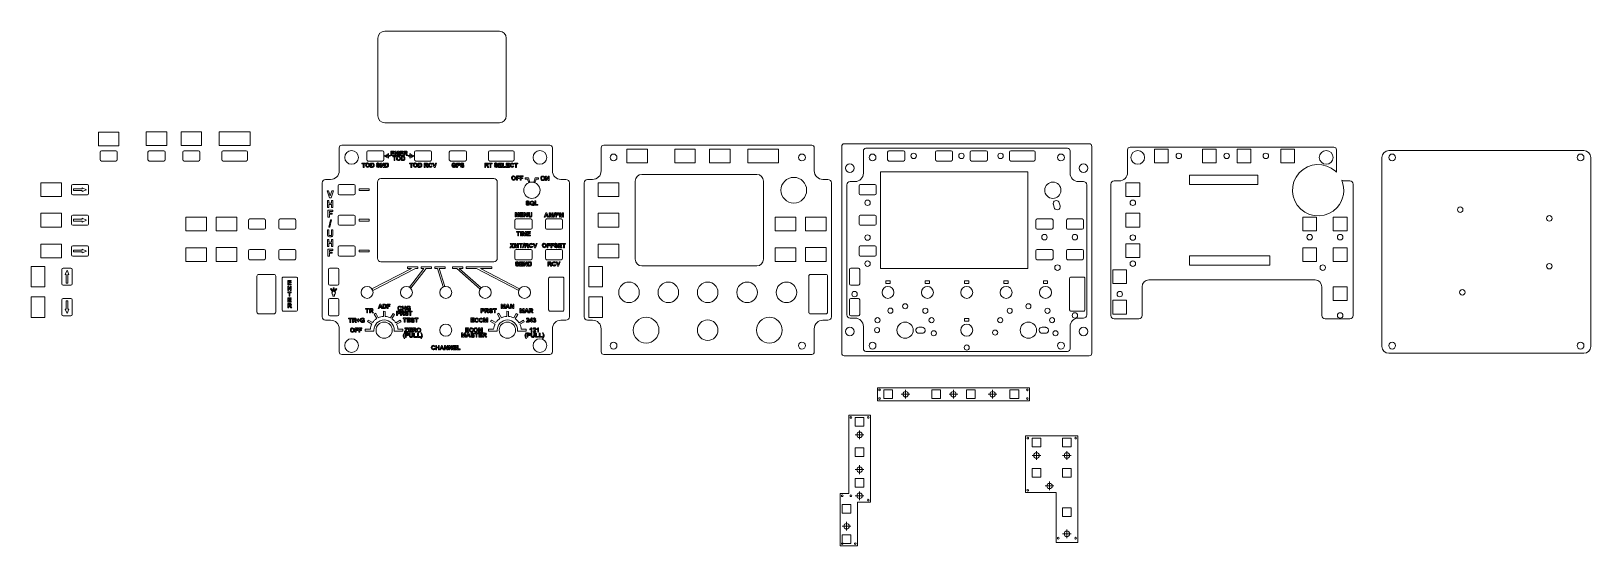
# Model space of a CAD drawing. Header units: millimetres. Extents: x -247 to 664, y -96 to 204.
import ezdxf

# ---------------------------------------------------------------- set-up
doc = ezdxf.new("R2010")
doc.units = ezdxf.units.MM
doc.header["$MEASUREMENT"] = 0
doc.layers.add('Layer 2', color=7, linetype='Continuous')
doc.layers.add('Master Desktop', color=7, linetype='Continuous', plot=False)

msp = doc.modelspace()

# ---------------------------------------------------------------- linework, layer by layer
at = {"layer": 'Layer 2', "lineweight": 9}
for points in [[(101.3945, 127.3941), (113.3945, 127.3941), (113.3945, 135.3941), (101.3945, 135.3941), (101.3945, 127.3941)], [(84.6729, 107.6586), (96.6729, 107.6586), (96.6729, 115.6586), (84.6729, 115.6586), (84.6729, 107.6586)], [(84.6729, 89.8786), (96.6729, 89.8786), (96.6729, 97.8786), (84.6729, 97.8786), (84.6729, 89.8786)], [(84.6729, 71.8606), (96.6729, 71.8606), (96.6729, 79.8606), (84.6729, 79.8606), (84.6729, 71.8606)]]:
    msp.add_lwpolyline(points, close=True, dxfattribs=at)
at = {"layer": 'Layer 2', "color": 1, "lineweight": 9}
for points in [[(-55.0897, 111.1587), (-49.0897, 111.1587), (-49.0897, 112.1587), (-55.0897, 112.1587), (-55.0897, 111.1587)], [(-55.0897, 93.3787), (-49.0897, 93.3787), (-49.0897, 94.3787), (-55.0897, 94.3787), (-55.0897, 93.3787)], [(-55.0897, 75.3607), (-49.0897, 75.3607), (-49.0897, 76.3607), (-55.0897, 76.3607), (-55.0897, 75.3607)], [(-70.1125, 52.7683), (-69.7149, 52.7683), (-69.7149, 54.3587), (-70.1125, 54.3587), (-70.1125, 52.7683)]]:
    msp.add_lwpolyline(points, close=True, dxfattribs=at)
at = {"layer": 'Layer 2', "lineweight": 9}
for centre, major_axis, ratio in [((-59.4525, 130.4715), (4.0001, 0), 0.999975), ((50.5975, 130.4715), (4.0001, 0), 0.999975), ((93.5669, 130.4715), (0, 2), 1), ((45.8679, 111.3379), (0, 4.7501), 0.99997895), ((-50.4275, 51.7266), (3.5001, 0), 0.99997143), ((-27.4275, 51.7266), (3.5001, 0), 0.99997143), ((-4.4275, 51.7266), (3.5001, 0), 0.99997143), ((18.5725, 51.7266), (3.5001, 0), 0.99997143), ((41.5725, 51.7266), (3.5001, 0), 0.99997143), ((102.5921, 51.7265), (6.0002, 0), 0.99998333), ((-40.4275, 29.6464), (0, 4.7501), 0.99997895), ((-4.4275, 29.6465), (3.5001, 0), 0.99997143), ((31.5724, 29.6464), (0, 4.7501), 0.99997895), ((-59.4525, 20.6465), (4.0001, 0), 0.999975), ((50.5975, 20.6465), (4.0001, 0), 0.999975), ((93.5669, 20.6465), (0, 2), 1)]:
    msp.add_ellipse(centre, major_axis=major_axis, ratio=ratio, dxfattribs=at)
for points, knots in [([(-65.1901, 137.6715), (-65.1901, 137.6715), (56.3349, 137.6715), (56.3349, 137.6715), (56.3349, 137.6715), (56.733, 137.6713), (57.1146, 137.5129), (57.3959, 137.2313), (57.3959, 137.2313), (57.6773, 136.9496), (57.8351, 136.5696), (57.8349, 136.1715), (57.8349, 136.1715), (57.8349, 136.1715), (57.8349, 122.634), (57.8349, 122.634), (57.8349, 122.634), (57.8349, 119.884), (60.0849, 117.634), (62.8349, 117.634), (62.8349, 117.634), (62.8349, 117.634), (65.7974, 117.634), (65.7974, 117.634), (65.7974, 117.634), (66.8974, 117.634), (67.7974, 116.734), (67.7974, 115.634), (67.7974, 115.634), (67.7974, 115.634), (67.7974, 97.6355), (67.7974, 97.6355), (67.7974, 97.6355), (67.7974, 97.635), (67.7974, 97.6345), (67.7974, 97.634), (67.7974, 97.634), (67.7974, 97.634), (67.7974, 55.484), (67.7974, 55.484), (67.7974, 55.484), (67.7974, 55.484), (67.7974, 40.4855), (67.7974, 40.4855), (67.7974, 40.4855), (67.7974, 40.485), (67.7974, 40.4845), (67.7974, 40.484), (67.7974, 40.484), (67.7974, 40.484), (67.7974, 37.484), (67.7974, 37.484), (67.7974, 37.484), (67.7974, 36.384), (66.8974, 35.484), (65.7974, 35.484), (65.7974, 35.484), (65.7974, 35.484), (62.8349, 35.484), (62.8349, 35.484), (62.8349, 35.484), (60.0849, 35.484), (57.8349, 33.234), (57.8349, 30.484), (57.8349, 30.484), (57.8349, 30.484), (57.8349, 16.9465), (57.8349, 16.9465), (57.8349, 16.9465), (57.8346, 16.5485), (57.6763, 16.1668), (57.3946, 15.8855), (57.3946, 15.8855), (57.1129, 15.6042), (56.733, 15.4463), (56.3349, 15.4465), (56.3349, 15.4465), (56.3349, 15.4465), (-65.1901, 15.4465), (-65.1901, 15.4465), (-65.1901, 15.4465), (-65.5882, 15.4468), (-65.9699, 15.6052), (-66.2512, 15.8868), (-66.2512, 15.8868), (-66.5325, 16.1685), (-66.6904, 16.5485), (-66.6901, 16.9465), (-66.6901, 16.9465), (-66.6901, 16.9465), (-66.6901, 30.484), (-66.6901, 30.484), (-66.6901, 30.484), (-66.6901, 33.234), (-68.9401, 35.484), (-71.6901, 35.484), (-71.6901, 35.484), (-71.6901, 35.484), (-74.6526, 35.484), (-74.6526, 35.484), (-74.6526, 35.484), (-75.7526, 35.484), (-76.6526, 36.384), (-76.6526, 37.484), (-76.6526, 37.484), (-76.6526, 37.484), (-76.6526, 55.4817), (-76.6526, 55.4817), (-76.6526, 55.4817), (-76.6526, 55.4825), (-76.6526, 55.4832), (-76.6526, 55.484), (-76.6526, 55.484), (-76.6526, 55.484), (-76.6526, 97.634), (-76.6526, 97.634), (-76.6526, 97.634), (-76.6526, 97.634), (-76.6526, 115.634), (-76.6526, 115.634), (-76.6526, 115.634), (-76.6526, 116.734), (-75.7526, 117.634), (-74.6526, 117.634), (-74.6526, 117.634), (-74.6526, 117.634), (-71.6901, 117.634), (-71.6901, 117.634), (-71.6901, 117.634), (-68.9401, 117.634), (-66.6901, 119.884), (-66.6901, 122.634), (-66.6901, 122.634), (-66.6901, 122.634), (-66.6901, 136.1715), (-66.6901, 136.1715), (-66.6901, 136.1715), (-66.6899, 136.5696), (-66.5315, 136.9513), (-66.2498, 137.2326), (-66.2498, 137.2326), (-65.9682, 137.5139), (-65.5882, 137.6718), (-65.1901, 137.6715)], [0, 0, 0, 0, 0.02702703, 0.02702703, 0.02702703, 0.02702703, 0.05405405, 0.05405405, 0.05405405, 0.05405405, 0.08108108, 0.08108108, 0.08108108, 0.08108108, 0.10810811, 0.10810811, 0.10810811, 0.10810811, 0.13513514, 0.13513514, 0.13513514, 0.13513514, 0.16216216, 0.16216216, 0.16216216, 0.16216216, 0.18918919, 0.18918919, 0.18918919, 0.18918919, 0.21621622, 0.21621622, 0.21621622, 0.21621622, 0.24324324, 0.24324324, 0.24324324, 0.24324324, 0.27027027, 0.27027027, 0.27027027, 0.27027027, 0.2972973, 0.2972973, 0.2972973, 0.2972973, 0.32432432, 0.32432432, 0.32432432, 0.32432432, 0.35135135, 0.35135135, 0.35135135, 0.35135135, 0.37837838, 0.37837838, 0.37837838, 0.37837838, 0.40540541, 0.40540541, 0.40540541, 0.40540541, 0.43243243, 0.43243243, 0.43243243, 0.43243243, 0.45945946, 0.45945946, 0.45945946, 0.45945946, 0.48648649, 0.48648649, 0.48648649, 0.48648649, 0.51351351, 0.51351351, 0.51351351, 0.51351351, 0.54054054, 0.54054054, 0.54054054, 0.54054054, 0.56756757, 0.56756757, 0.56756757, 0.56756757, 0.59459459, 0.59459459, 0.59459459, 0.59459459, 0.62162162, 0.62162162, 0.62162162, 0.62162162, 0.64864865, 0.64864865, 0.64864865, 0.64864865, 0.67567568, 0.67567568, 0.67567568, 0.67567568, 0.7027027, 0.7027027, 0.7027027, 0.7027027, 0.72972973, 0.72972973, 0.72972973, 0.72972973, 0.75675676, 0.75675676, 0.75675676, 0.75675676, 0.78378378, 0.78378378, 0.78378378, 0.78378378, 0.81081081, 0.81081081, 0.81081081, 0.81081081, 0.83783784, 0.83783784, 0.83783784, 0.83783784, 0.86486486, 0.86486486, 0.86486486, 0.86486486, 0.89189189, 0.89189189, 0.89189189, 0.89189189, 0.91891892, 0.91891892, 0.91891892, 0.91891892, 0.94594595, 0.94594595, 0.94594595, 0.94594595, 1, 1, 1, 1]), ([(87.8294, 137.6715), (87.8294, 137.6715), (209.3544, 137.6715), (209.3544, 137.6715), (209.3544, 137.6715), (209.7525, 137.6713), (210.1341, 137.5129), (210.4154, 137.2313), (210.4154, 137.2313), (210.6968, 136.9496), (210.8546, 136.5696), (210.8544, 136.1715), (210.8544, 136.1715), (210.8544, 136.1715), (210.8544, 122.634), (210.8544, 122.634), (210.8544, 122.634), (210.8544, 119.884), (213.1044, 117.634), (215.8544, 117.634), (215.8544, 117.634), (215.8544, 117.634), (218.8169, 117.634), (218.8169, 117.634), (218.8169, 117.634), (219.9169, 117.634), (220.8169, 116.734), (220.8169, 115.634), (220.8169, 115.634), (220.8169, 115.634), (220.8169, 97.6355), (220.8169, 97.6355), (220.8169, 97.6355), (220.8169, 97.635), (220.8169, 97.6345), (220.8169, 97.634), (220.8169, 97.634), (220.8169, 97.634), (220.8169, 55.484), (220.8169, 55.484), (220.8169, 55.484), (220.8169, 55.484), (220.8169, 40.4855), (220.8169, 40.4855), (220.8169, 40.4855), (220.8169, 40.485), (220.8169, 40.4845), (220.8169, 40.484), (220.8169, 40.484), (220.8169, 40.484), (220.8169, 37.484), (220.8169, 37.484), (220.8169, 37.484), (220.8169, 36.384), (219.9169, 35.484), (218.8169, 35.484), (218.8169, 35.484), (218.8169, 35.484), (215.8544, 35.484), (215.8544, 35.484), (215.8544, 35.484), (213.1044, 35.484), (210.8544, 33.234), (210.8544, 30.484), (210.8544, 30.484), (210.8544, 30.484), (210.8544, 16.9465), (210.8544, 16.9465), (210.8544, 16.9465), (210.8541, 16.5485), (210.6958, 16.1668), (210.4141, 15.8855), (210.4141, 15.8855), (210.1324, 15.6042), (209.7525, 15.4463), (209.3544, 15.4465), (209.3544, 15.4465), (209.3544, 15.4465), (87.8294, 15.4465), (87.8294, 15.4465), (87.8294, 15.4465), (87.4313, 15.4468), (87.0496, 15.6052), (86.7683, 15.8868), (86.7683, 15.8868), (86.487, 16.1685), (86.3291, 16.5485), (86.3294, 16.9465), (86.3294, 16.9465), (86.3294, 16.9465), (86.3294, 30.484), (86.3294, 30.484), (86.3294, 30.484), (86.3294, 33.234), (84.0794, 35.484), (81.3294, 35.484), (81.3294, 35.484), (81.3294, 35.484), (78.3669, 35.484), (78.3669, 35.484), (78.3669, 35.484), (77.2669, 35.484), (76.3669, 36.384), (76.3669, 37.484), (76.3669, 37.484), (76.3669, 37.484), (76.3669, 55.4817), (76.3669, 55.4817), (76.3669, 55.4817), (76.3669, 55.4825), (76.3669, 55.4832), (76.3669, 55.484), (76.3669, 55.484), (76.3669, 55.484), (76.3669, 97.634), (76.3669, 97.634), (76.3669, 97.634), (76.3669, 97.634), (76.3669, 115.634), (76.3669, 115.634), (76.3669, 115.634), (76.3669, 116.734), (77.2669, 117.634), (78.3669, 117.634), (78.3669, 117.634), (78.3669, 117.634), (81.3294, 117.634), (81.3294, 117.634), (81.3294, 117.634), (84.0794, 117.634), (86.3294, 119.884), (86.3294, 122.634), (86.3294, 122.634), (86.3294, 122.634), (86.3294, 136.1715), (86.3294, 136.1715), (86.3294, 136.1715), (86.3296, 136.5696), (86.488, 136.9513), (86.7697, 137.2326), (86.7697, 137.2326), (87.0513, 137.5139), (87.4313, 137.6718), (87.8294, 137.6715)], [0, 0, 0, 0, 0.02702703, 0.02702703, 0.02702703, 0.02702703, 0.05405405, 0.05405405, 0.05405405, 0.05405405, 0.08108108, 0.08108108, 0.08108108, 0.08108108, 0.10810811, 0.10810811, 0.10810811, 0.10810811, 0.13513514, 0.13513514, 0.13513514, 0.13513514, 0.16216216, 0.16216216, 0.16216216, 0.16216216, 0.18918919, 0.18918919, 0.18918919, 0.18918919, 0.21621622, 0.21621622, 0.21621622, 0.21621622, 0.24324324, 0.24324324, 0.24324324, 0.24324324, 0.27027027, 0.27027027, 0.27027027, 0.27027027, 0.2972973, 0.2972973, 0.2972973, 0.2972973, 0.32432432, 0.32432432, 0.32432432, 0.32432432, 0.35135135, 0.35135135, 0.35135135, 0.35135135, 0.37837838, 0.37837838, 0.37837838, 0.37837838, 0.40540541, 0.40540541, 0.40540541, 0.40540541, 0.43243243, 0.43243243, 0.43243243, 0.43243243, 0.45945946, 0.45945946, 0.45945946, 0.45945946, 0.48648649, 0.48648649, 0.48648649, 0.48648649, 0.51351351, 0.51351351, 0.51351351, 0.51351351, 0.54054054, 0.54054054, 0.54054054, 0.54054054, 0.56756757, 0.56756757, 0.56756757, 0.56756757, 0.59459459, 0.59459459, 0.59459459, 0.59459459, 0.62162162, 0.62162162, 0.62162162, 0.62162162, 0.64864865, 0.64864865, 0.64864865, 0.64864865, 0.67567568, 0.67567568, 0.67567568, 0.67567568, 0.7027027, 0.7027027, 0.7027027, 0.7027027, 0.72972973, 0.72972973, 0.72972973, 0.72972973, 0.75675676, 0.75675676, 0.75675676, 0.75675676, 0.78378378, 0.78378378, 0.78378378, 0.78378378, 0.81081081, 0.81081081, 0.81081081, 0.81081081, 0.83783784, 0.83783784, 0.83783784, 0.83783784, 0.86486486, 0.86486486, 0.86486486, 0.86486486, 0.89189189, 0.89189189, 0.89189189, 0.89189189, 0.91891892, 0.91891892, 0.91891892, 0.91891892, 0.94594595, 0.94594595, 0.94594595, 0.94594595, 1, 1, 1, 1]), ([(-49.875, 134.3941), (-49.875, 134.3941), (-41.375, 134.3941), (-41.375, 134.3941), (-41.375, 134.3941), (-40.9625, 134.3941), (-40.625, 134.0566), (-40.625, 133.6441), (-40.625, 133.6441), (-40.625, 133.6441), (-40.625, 129.1441), (-40.625, 129.1441), (-40.625, 129.1441), (-40.625, 128.7316), (-40.9625, 128.3941), (-41.375, 128.3941), (-41.375, 128.3941), (-41.375, 128.3941), (-49.875, 128.3941), (-49.875, 128.3941), (-49.875, 128.3941), (-50.2875, 128.3941), (-50.625, 128.7316), (-50.625, 129.1441), (-50.625, 129.1441), (-50.625, 129.1441), (-50.625, 133.6441), (-50.625, 133.6441), (-50.625, 133.6441), (-50.625, 134.0566), (-50.2875, 134.3941), (-49.875, 134.3941)], [0, 0, 0, 0, 0.11111111, 0.11111111, 0.11111111, 0.11111111, 0.22222222, 0.22222222, 0.22222222, 0.22222222, 0.33333333, 0.33333333, 0.33333333, 0.33333333, 0.44444444, 0.44444444, 0.44444444, 0.44444444, 0.55555556, 0.55555556, 0.55555556, 0.55555556, 0.66666667, 0.66666667, 0.66666667, 0.66666667, 0.77777778, 0.77777778, 0.77777778, 0.77777778, 1, 1, 1, 1]), ([(-21.935, 134.3941), (-21.935, 134.3941), (-13.435, 134.3941), (-13.435, 134.3941), (-13.435, 134.3941), (-13.0225, 134.3941), (-12.685, 134.0566), (-12.685, 133.6441), (-12.685, 133.6441), (-12.685, 133.6441), (-12.685, 129.1441), (-12.685, 129.1441), (-12.685, 129.1441), (-12.685, 128.7316), (-13.0225, 128.3941), (-13.435, 128.3941), (-13.435, 128.3941), (-13.435, 128.3941), (-21.935, 128.3941), (-21.935, 128.3941), (-21.935, 128.3941), (-22.3475, 128.3941), (-22.685, 128.7316), (-22.685, 129.1441), (-22.685, 129.1441), (-22.685, 129.1441), (-22.685, 133.6441), (-22.685, 133.6441), (-22.685, 133.6441), (-22.685, 134.0566), (-22.3475, 134.3941), (-21.935, 134.3941)], [0, 0, 0, 0, 0.11111111, 0.11111111, 0.11111111, 0.11111111, 0.22222222, 0.22222222, 0.22222222, 0.22222222, 0.33333333, 0.33333333, 0.33333333, 0.33333333, 0.44444444, 0.44444444, 0.44444444, 0.44444444, 0.55555556, 0.55555556, 0.55555556, 0.55555556, 0.66666667, 0.66666667, 0.66666667, 0.66666667, 0.77777778, 0.77777778, 0.77777778, 0.77777778, 1, 1, 1, 1]), ([(-1.6149, 134.3941), (-1.6149, 134.3941), (6.8851, 134.3941), (6.8851, 134.3941), (6.8851, 134.3941), (7.2976, 134.3941), (7.6351, 134.0566), (7.6351, 133.6441), (7.6351, 133.6441), (7.6351, 133.6441), (7.6351, 129.1441), (7.6351, 129.1441), (7.6351, 129.1441), (7.6351, 128.7316), (7.2976, 128.3941), (6.8851, 128.3941), (6.8851, 128.3941), (6.8851, 128.3941), (-1.6149, 128.3941), (-1.6149, 128.3941), (-1.6149, 128.3941), (-2.0274, 128.3941), (-2.3649, 128.7316), (-2.3649, 129.1441), (-2.3649, 129.1441), (-2.3649, 129.1441), (-2.3649, 133.6441), (-2.3649, 133.6441), (-2.3649, 133.6441), (-2.3649, 134.0566), (-2.0274, 134.3941), (-1.6149, 134.3941)], [0, 0, 0, 0, 0.11111111, 0.11111111, 0.11111111, 0.11111111, 0.22222222, 0.22222222, 0.22222222, 0.22222222, 0.33333333, 0.33333333, 0.33333333, 0.33333333, 0.44444444, 0.44444444, 0.44444444, 0.44444444, 0.55555556, 0.55555556, 0.55555556, 0.55555556, 0.66666667, 0.66666667, 0.66666667, 0.66666667, 0.77777778, 0.77777778, 0.77777778, 0.77777778, 1, 1, 1, 1]), ([(26.245, 134.3941), (26.245, 134.3941), (29.745, 134.3941), (29.745, 134.3941), (29.745, 134.3941), (29.745, 134.3941), (34.745, 134.3941), (34.745, 134.3941), (34.745, 134.3941), (35.1575, 134.3941), (35.495, 134.0566), (35.495, 133.6441), (35.495, 133.6441), (35.495, 133.6441), (35.495, 129.1441), (35.495, 129.1441), (35.495, 129.1441), (35.495, 128.7316), (35.1575, 128.3941), (34.745, 128.3941), (34.745, 128.3941), (34.745, 128.3941), (29.745, 128.3941), (29.745, 128.3941), (29.745, 128.3941), (29.745, 128.3941), (26.245, 128.3941), (26.245, 128.3941), (26.245, 128.3941), (26.245, 128.3941), (21.245, 128.3941), (21.245, 128.3941), (21.245, 128.3941), (20.8325, 128.3941), (20.495, 128.7316), (20.495, 129.1441), (20.495, 129.1441), (20.495, 129.1441), (20.495, 133.6441), (20.495, 133.6441), (20.495, 133.6441), (20.495, 134.0566), (20.8325, 134.3941), (21.245, 134.3941), (21.245, 134.3941), (21.245, 134.3941), (26.245, 134.3941), (26.245, 134.3941)], [0, 0, 0, 0, 0.07692308, 0.07692308, 0.07692308, 0.07692308, 0.15384615, 0.15384615, 0.15384615, 0.15384615, 0.23076923, 0.23076923, 0.23076923, 0.23076923, 0.30769231, 0.30769231, 0.30769231, 0.30769231, 0.38461538, 0.38461538, 0.38461538, 0.38461538, 0.46153846, 0.46153846, 0.46153846, 0.46153846, 0.53846154, 0.53846154, 0.53846154, 0.53846154, 0.61538462, 0.61538462, 0.61538462, 0.61538462, 0.69230769, 0.69230769, 0.69230769, 0.69230769, 0.76923077, 0.76923077, 0.76923077, 0.76923077, 0.84615385, 0.84615385, 0.84615385, 0.84615385, 1, 1, 1, 1]), ([(-58.0966, 114.6586), (-58.0966, 114.6586), (-66.5966, 114.6586), (-66.5966, 114.6586), (-66.5966, 114.6586), (-67.0091, 114.6586), (-67.3466, 114.3211), (-67.3466, 113.9086), (-67.3466, 113.9086), (-67.3466, 113.9086), (-67.3466, 109.4086), (-67.3466, 109.4086), (-67.3466, 109.4086), (-67.3466, 108.9961), (-67.0091, 108.6586), (-66.5966, 108.6586), (-66.5966, 108.6586), (-66.5966, 108.6586), (-58.0966, 108.6586), (-58.0966, 108.6586), (-58.0966, 108.6586), (-57.6841, 108.6586), (-57.3466, 108.9961), (-57.3466, 109.4086), (-57.3466, 109.4086), (-57.3466, 109.4086), (-57.3466, 113.9086), (-57.3466, 113.9086), (-57.3466, 113.9086), (-57.3466, 114.3211), (-57.6841, 114.6586), (-58.0966, 114.6586)], [0, 0, 0, 0, 0.11111111, 0.11111111, 0.11111111, 0.11111111, 0.22222222, 0.22222222, 0.22222222, 0.22222222, 0.33333333, 0.33333333, 0.33333333, 0.33333333, 0.44444444, 0.44444444, 0.44444444, 0.44444444, 0.55555556, 0.55555556, 0.55555556, 0.55555556, 0.66666667, 0.66666667, 0.66666667, 0.66666667, 0.77777778, 0.77777778, 0.77777778, 0.77777778, 1, 1, 1, 1]), ([(-42.3328, 118.1286), (-42.3328, 118.1286), (23.6672, 118.1286), (23.6672, 118.1286), (23.6672, 118.1286), (24.7672, 118.1286), (25.6672, 117.2286), (25.6672, 116.1286), (25.6672, 116.1286), (25.6672, 116.1286), (25.6672, 71.6286), (25.6672, 71.6286), (25.6672, 71.6286), (25.6672, 70.5286), (24.7672, 69.6286), (23.6672, 69.6286), (23.6672, 69.6286), (23.6672, 69.6286), (-42.3328, 69.6286), (-42.3328, 69.6286), (-42.3328, 69.6286), (-43.4328, 69.6286), (-44.3328, 70.5286), (-44.3328, 71.6286), (-44.3328, 71.6286), (-44.3328, 71.6286), (-44.3328, 116.1286), (-44.3328, 116.1286), (-44.3328, 116.1286), (-44.3328, 117.2286), (-43.4328, 118.1286), (-42.3328, 118.1286)], [0, 0, 0, 0, 0.11111111, 0.11111111, 0.11111111, 0.11111111, 0.22222222, 0.22222222, 0.22222222, 0.22222222, 0.33333333, 0.33333333, 0.33333333, 0.33333333, 0.44444444, 0.44444444, 0.44444444, 0.44444444, 0.55555556, 0.55555556, 0.55555556, 0.55555556, 0.66666667, 0.66666667, 0.66666667, 0.66666667, 0.77777778, 0.77777778, 0.77777778, 0.77777778, 1, 1, 1, 1]), ([(-101.1953, 94.5768), (-101.1953, 94.5768), (-92.6953, 94.5768), (-92.6953, 94.5768), (-92.6953, 94.5768), (-92.2828, 94.5768), (-91.9453, 94.2393), (-91.9453, 93.8268), (-91.9453, 93.8268), (-91.9453, 93.8268), (-91.9453, 89.3268), (-91.9453, 89.3268), (-91.9453, 89.3268), (-91.9453, 88.9143), (-92.2828, 88.5768), (-92.6953, 88.5768), (-92.6953, 88.5768), (-92.6953, 88.5768), (-101.1953, 88.5768), (-101.1953, 88.5768), (-101.1953, 88.5768), (-101.6078, 88.5768), (-101.9453, 88.9143), (-101.9453, 89.3268), (-101.9453, 89.3268), (-101.9453, 89.3268), (-101.9453, 93.8268), (-101.9453, 93.8268), (-101.9453, 93.8268), (-101.9453, 94.2393), (-101.6078, 94.5768), (-101.1953, 94.5768)], [0, 0, 0, 0, 0.11111111, 0.11111111, 0.11111111, 0.11111111, 0.22222222, 0.22222222, 0.22222222, 0.22222222, 0.33333333, 0.33333333, 0.33333333, 0.33333333, 0.44444444, 0.44444444, 0.44444444, 0.44444444, 0.55555556, 0.55555556, 0.55555556, 0.55555556, 0.66666667, 0.66666667, 0.66666667, 0.66666667, 0.77777778, 0.77777778, 0.77777778, 0.77777778, 1, 1, 1, 1]), ([(-58.0966, 96.8786), (-58.0966, 96.8786), (-66.5966, 96.8786), (-66.5966, 96.8786), (-66.5966, 96.8786), (-67.0091, 96.8786), (-67.3466, 96.5411), (-67.3466, 96.1286), (-67.3466, 96.1286), (-67.3466, 96.1286), (-67.3466, 91.6286), (-67.3466, 91.6286), (-67.3466, 91.6286), (-67.3466, 91.2161), (-67.0091, 90.8786), (-66.5966, 90.8786), (-66.5966, 90.8786), (-66.5966, 90.8786), (-58.0966, 90.8786), (-58.0966, 90.8786), (-58.0966, 90.8786), (-57.6841, 90.8786), (-57.3466, 91.2161), (-57.3466, 91.6286), (-57.3466, 91.6286), (-57.3466, 91.6286), (-57.3466, 96.1286), (-57.3466, 96.1286), (-57.3466, 96.1286), (-57.3466, 96.5411), (-57.6841, 96.8786), (-58.0966, 96.8786)], [0, 0, 0, 0, 0.11111111, 0.11111111, 0.11111111, 0.11111111, 0.22222222, 0.22222222, 0.22222222, 0.22222222, 0.33333333, 0.33333333, 0.33333333, 0.33333333, 0.44444444, 0.44444444, 0.44444444, 0.44444444, 0.55555556, 0.55555556, 0.55555556, 0.55555556, 0.66666667, 0.66666667, 0.66666667, 0.66666667, 0.77777778, 0.77777778, 0.77777778, 0.77777778, 1, 1, 1, 1]), ([(36.7293, 94.5768), (36.7293, 94.5768), (45.2293, 94.5768), (45.2293, 94.5768), (45.2293, 94.5768), (45.6418, 94.5768), (45.9793, 94.2393), (45.9793, 93.8268), (45.9793, 93.8268), (45.9793, 93.8268), (45.9793, 89.3268), (45.9793, 89.3268), (45.9793, 89.3268), (45.9793, 88.9143), (45.6418, 88.5768), (45.2293, 88.5768), (45.2293, 88.5768), (45.2293, 88.5768), (36.7293, 88.5768), (36.7293, 88.5768), (36.7293, 88.5768), (36.3168, 88.5768), (35.9793, 88.9143), (35.9793, 89.3268), (35.9793, 89.3268), (35.9793, 89.3268), (35.9793, 93.8268), (35.9793, 93.8268), (35.9793, 93.8268), (35.9793, 94.2393), (36.3168, 94.5768), (36.7293, 94.5768)], [0, 0, 0, 0, 0.11111111, 0.11111111, 0.11111111, 0.11111111, 0.22222222, 0.22222222, 0.22222222, 0.22222222, 0.33333333, 0.33333333, 0.33333333, 0.33333333, 0.44444444, 0.44444444, 0.44444444, 0.44444444, 0.55555556, 0.55555556, 0.55555556, 0.55555556, 0.66666667, 0.66666667, 0.66666667, 0.66666667, 0.77777778, 0.77777778, 0.77777778, 0.77777778, 1, 1, 1, 1]), ([(54.5093, 94.5768), (54.5093, 94.5768), (63.0093, 94.5768), (63.0093, 94.5768), (63.0093, 94.5768), (63.4218, 94.5768), (63.7593, 94.2393), (63.7593, 93.8268), (63.7593, 93.8268), (63.7593, 93.8268), (63.7593, 89.3268), (63.7593, 89.3268), (63.7593, 89.3268), (63.7593, 88.9143), (63.4218, 88.5768), (63.0093, 88.5768), (63.0093, 88.5768), (63.0093, 88.5768), (54.5093, 88.5768), (54.5093, 88.5768), (54.5093, 88.5768), (54.0968, 88.5768), (53.7593, 88.9143), (53.7593, 89.3268), (53.7593, 89.3268), (53.7593, 89.3268), (53.7593, 93.8268), (53.7593, 93.8268), (53.7593, 93.8268), (53.7593, 94.2393), (54.0968, 94.5768), (54.5093, 94.5768)], [0, 0, 0, 0, 0.11111111, 0.11111111, 0.11111111, 0.11111111, 0.22222222, 0.22222222, 0.22222222, 0.22222222, 0.33333333, 0.33333333, 0.33333333, 0.33333333, 0.44444444, 0.44444444, 0.44444444, 0.44444444, 0.55555556, 0.55555556, 0.55555556, 0.55555556, 0.66666667, 0.66666667, 0.66666667, 0.66666667, 0.77777778, 0.77777778, 0.77777778, 0.77777778, 1, 1, 1, 1]), ([(-101.1953, 76.7968), (-101.1953, 76.7968), (-92.6953, 76.7968), (-92.6953, 76.7968), (-92.6953, 76.7968), (-92.2828, 76.7968), (-91.9453, 76.4593), (-91.9453, 76.0468), (-91.9453, 76.0468), (-91.9453, 76.0468), (-91.9453, 71.5468), (-91.9453, 71.5468), (-91.9453, 71.5468), (-91.9453, 71.1343), (-92.2828, 70.7968), (-92.6953, 70.7968), (-92.6953, 70.7968), (-92.6953, 70.7968), (-101.1953, 70.7968), (-101.1953, 70.7968), (-101.1953, 70.7968), (-101.6078, 70.7968), (-101.9453, 71.1343), (-101.9453, 71.5468), (-101.9453, 71.5468), (-101.9453, 71.5468), (-101.9453, 76.0468), (-101.9453, 76.0468), (-101.9453, 76.0468), (-101.9453, 76.4593), (-101.6078, 76.7968), (-101.1953, 76.7968)], [0, 0, 0, 0, 0.11111111, 0.11111111, 0.11111111, 0.11111111, 0.22222222, 0.22222222, 0.22222222, 0.22222222, 0.33333333, 0.33333333, 0.33333333, 0.33333333, 0.44444444, 0.44444444, 0.44444444, 0.44444444, 0.55555556, 0.55555556, 0.55555556, 0.55555556, 0.66666667, 0.66666667, 0.66666667, 0.66666667, 0.77777778, 0.77777778, 0.77777778, 0.77777778, 1, 1, 1, 1]), ([(-58.0966, 78.8606), (-58.0966, 78.8606), (-66.5966, 78.8606), (-66.5966, 78.8606), (-66.5966, 78.8606), (-67.0091, 78.8606), (-67.3466, 78.5231), (-67.3466, 78.1106), (-67.3466, 78.1106), (-67.3466, 78.1106), (-67.3466, 73.6106), (-67.3466, 73.6106), (-67.3466, 73.6106), (-67.3466, 73.1981), (-67.0091, 72.8606), (-66.5966, 72.8606), (-66.5966, 72.8606), (-66.5966, 72.8606), (-58.0966, 72.8606), (-58.0966, 72.8606), (-58.0966, 72.8606), (-57.6841, 72.8606), (-57.3466, 73.1981), (-57.3466, 73.6106), (-57.3466, 73.6106), (-57.3466, 73.6106), (-57.3466, 78.1106), (-57.3466, 78.1106), (-57.3466, 78.1106), (-57.3466, 78.5231), (-57.6841, 78.8606), (-58.0966, 78.8606)], [0, 0, 0, 0, 0.11111111, 0.11111111, 0.11111111, 0.11111111, 0.22222222, 0.22222222, 0.22222222, 0.22222222, 0.33333333, 0.33333333, 0.33333333, 0.33333333, 0.44444444, 0.44444444, 0.44444444, 0.44444444, 0.55555556, 0.55555556, 0.55555556, 0.55555556, 0.66666667, 0.66666667, 0.66666667, 0.66666667, 0.77777778, 0.77777778, 0.77777778, 0.77777778, 1, 1, 1, 1]), ([(36.7293, 76.7968), (36.7293, 76.7968), (45.2293, 76.7968), (45.2293, 76.7968), (45.2293, 76.7968), (45.6418, 76.7968), (45.9793, 76.4593), (45.9793, 76.0468), (45.9793, 76.0468), (45.9793, 76.0468), (45.9793, 71.5468), (45.9793, 71.5468), (45.9793, 71.5468), (45.9793, 71.1343), (45.6418, 70.7968), (45.2293, 70.7968), (45.2293, 70.7968), (45.2293, 70.7968), (36.7293, 70.7968), (36.7293, 70.7968), (36.7293, 70.7968), (36.3168, 70.7968), (35.9793, 71.1343), (35.9793, 71.5468), (35.9793, 71.5468), (35.9793, 71.5468), (35.9793, 76.0468), (35.9793, 76.0468), (35.9793, 76.0468), (35.9793, 76.4593), (36.3168, 76.7968), (36.7293, 76.7968)], [0, 0, 0, 0, 0.11111111, 0.11111111, 0.11111111, 0.11111111, 0.22222222, 0.22222222, 0.22222222, 0.22222222, 0.33333333, 0.33333333, 0.33333333, 0.33333333, 0.44444444, 0.44444444, 0.44444444, 0.44444444, 0.55555556, 0.55555556, 0.55555556, 0.55555556, 0.66666667, 0.66666667, 0.66666667, 0.66666667, 0.77777778, 0.77777778, 0.77777778, 0.77777778, 1, 1, 1, 1]), ([(54.5093, 76.7968), (54.5093, 76.7968), (63.0093, 76.7968), (63.0093, 76.7968), (63.0093, 76.7968), (63.4218, 76.7968), (63.7593, 76.4593), (63.7593, 76.0468), (63.7593, 76.0468), (63.7593, 76.0468), (63.7593, 71.5468), (63.7593, 71.5468), (63.7593, 71.5468), (63.7593, 71.1343), (63.4218, 70.7968), (63.0093, 70.7968), (63.0093, 70.7968), (63.0093, 70.7968), (54.5093, 70.7968), (54.5093, 70.7968), (54.5093, 70.7968), (54.0968, 70.7968), (53.7593, 71.1343), (53.7593, 71.5468), (53.7593, 71.5468), (53.7593, 71.5468), (53.7593, 76.0468), (53.7593, 76.0468), (53.7593, 76.0468), (53.7593, 76.4593), (54.0968, 76.7968), (54.5093, 76.7968)], [0, 0, 0, 0, 0.11111111, 0.11111111, 0.11111111, 0.11111111, 0.22222222, 0.22222222, 0.22222222, 0.22222222, 0.33333333, 0.33333333, 0.33333333, 0.33333333, 0.44444444, 0.44444444, 0.44444444, 0.44444444, 0.55555556, 0.55555556, 0.55555556, 0.55555556, 0.66666667, 0.66666667, 0.66666667, 0.66666667, 0.77777778, 0.77777778, 0.77777778, 0.77777778, 1, 1, 1, 1]), ([(-72.9666, 65.1086), (-72.9666, 65.1086), (-72.9666, 56.6086), (-72.9666, 56.6086), (-72.9666, 56.6086), (-72.9666, 56.1961), (-72.6291, 55.8586), (-72.2166, 55.8586), (-72.2166, 55.8586), (-72.2166, 55.8586), (-67.7166, 55.8586), (-67.7166, 55.8586), (-67.7166, 55.8586), (-67.3041, 55.8586), (-66.9666, 56.1961), (-66.9666, 56.6086), (-66.9666, 56.6086), (-66.9666, 56.6086), (-66.9666, 65.1086), (-66.9666, 65.1086), (-66.9666, 65.1086), (-66.9666, 65.5211), (-67.3041, 65.8586), (-67.7166, 65.8586), (-67.7166, 65.8586), (-67.7166, 65.8586), (-72.2166, 65.8586), (-72.2166, 65.8586), (-72.2166, 65.8586), (-72.6291, 65.8586), (-72.9666, 65.5211), (-72.9666, 65.1086)], [0, 0, 0, 0, 0.11111111, 0.11111111, 0.11111111, 0.11111111, 0.22222222, 0.22222222, 0.22222222, 0.22222222, 0.33333333, 0.33333333, 0.33333333, 0.33333333, 0.44444444, 0.44444444, 0.44444444, 0.44444444, 0.55555556, 0.55555556, 0.55555556, 0.55555556, 0.66666667, 0.66666667, 0.66666667, 0.66666667, 0.77777778, 0.77777778, 0.77777778, 0.77777778, 1, 1, 1, 1]), ([(79.0529, 54.8586), (79.0529, 54.8586), (79.0529, 66.8586), (79.0529, 66.8586), (79.0529, 66.8586), (79.0529, 66.8586), (87.0529, 66.8586), (87.0529, 66.8586), (87.0529, 66.8586), (87.0529, 66.8586), (87.0529, 54.8586), (87.0529, 54.8586), (87.0529, 54.8586), (87.0529, 54.8586), (79.0529, 54.8586), (79.0529, 54.8586)], [0, 0, 0, 0, 0.2, 0.2, 0.2, 0.2, 0.4, 0.4, 0.4, 0.4, 0.6, 0.6, 0.6, 0.6, 1, 1, 1, 1]), ([(-113.621, 62.1861), (-113.621, 62.1861), (-104.821, 62.1861), (-104.821, 62.1861), (-104.821, 62.1861), (-104.216, 62.1861), (-103.721, 61.6911), (-103.721, 61.0861), (-103.721, 61.0861), (-103.721, 61.0861), (-103.721, 40.2862), (-103.721, 40.2862), (-103.721, 40.2862), (-103.721, 39.6812), (-104.216, 39.1861), (-104.821, 39.1861), (-104.821, 39.1861), (-104.821, 39.1861), (-113.621, 39.1861), (-113.621, 39.1861), (-113.621, 39.1861), (-114.226, 39.1861), (-114.721, 39.6812), (-114.721, 40.2862), (-114.721, 40.2862), (-114.721, 40.2862), (-114.721, 61.0861), (-114.721, 61.0861), (-114.721, 61.0861), (-114.721, 61.6911), (-114.226, 62.1861), (-113.621, 62.1861)], [0, 0, 0, 0, 0.11111111, 0.11111111, 0.11111111, 0.11111111, 0.22222222, 0.22222222, 0.22222222, 0.22222222, 0.33333333, 0.33333333, 0.33333333, 0.33333333, 0.44444444, 0.44444444, 0.44444444, 0.44444444, 0.55555556, 0.55555556, 0.55555556, 0.55555556, 0.66666667, 0.66666667, 0.66666667, 0.66666667, 0.77777778, 0.77777778, 0.77777778, 0.77777778, 1, 1, 1, 1]), ([(-91.927, 40.6862), (-91.927, 40.6862), (-99.2126, 40.6862), (-99.2126, 40.6862), (-99.2126, 40.6862), (-99.4397, 40.6861), (-99.6577, 40.7839), (-99.8184, 40.9581), (-99.8184, 40.9581), (-99.9792, 41.1323), (-100.0695, 41.3699), (-100.0697, 41.6164), (-100.0697, 41.6164), (-100.0697, 41.6164), (-100.0697, 59.7558), (-100.0697, 59.7558), (-100.0697, 59.7558), (-100.0698, 60.0024), (-99.9797, 60.2388), (-99.8192, 60.4134), (-99.8192, 60.4134), (-99.6586, 60.5878), (-99.4397, 60.6859), (-99.2126, 60.686), (-99.2126, 60.686), (-99.2126, 60.686), (-91.927, 60.686), (-91.927, 60.686), (-91.927, 60.686), (-91.6998, 60.6862), (-91.4819, 60.5884), (-91.3211, 60.4142), (-91.3211, 60.4142), (-91.1604, 60.24), (-91.07, 60.0024), (-91.0699, 59.7558), (-91.0699, 59.7558), (-91.0699, 59.7558), (-91.0699, 41.6164), (-91.0699, 41.6164), (-91.0699, 41.6164), (-91.0697, 41.3699), (-91.1598, 41.1334), (-91.3203, 40.9589), (-91.3203, 40.9589), (-91.4809, 40.7845), (-91.6998, 40.6864), (-91.927, 40.6862)], [0, 0, 0, 0, 0.07692308, 0.07692308, 0.07692308, 0.07692308, 0.15384615, 0.15384615, 0.15384615, 0.15384615, 0.23076923, 0.23076923, 0.23076923, 0.23076923, 0.30769231, 0.30769231, 0.30769231, 0.30769231, 0.38461538, 0.38461538, 0.38461538, 0.38461538, 0.46153846, 0.46153846, 0.46153846, 0.46153846, 0.53846154, 0.53846154, 0.53846154, 0.53846154, 0.61538462, 0.61538462, 0.61538462, 0.61538462, 0.69230769, 0.69230769, 0.69230769, 0.69230769, 0.76923077, 0.76923077, 0.76923077, 0.76923077, 0.84615385, 0.84615385, 0.84615385, 0.84615385, 1, 1, 1, 1]), ([(63.7776, 40.6862), (63.7776, 40.6862), (56.492, 40.6862), (56.492, 40.6862), (56.492, 40.6862), (56.2649, 40.6861), (56.0469, 40.7839), (55.8862, 40.9581), (55.8862, 40.9581), (55.7254, 41.1323), (55.6351, 41.3699), (55.6349, 41.6164), (55.6349, 41.6164), (55.6349, 41.6164), (55.6349, 59.7558), (55.6349, 59.7558), (55.6349, 59.7558), (55.6348, 60.0024), (55.7249, 60.2388), (55.8854, 60.4134), (55.8854, 60.4134), (56.046, 60.5878), (56.2649, 60.6859), (56.492, 60.686), (56.492, 60.686), (56.492, 60.686), (63.7776, 60.686), (63.7776, 60.686), (63.7776, 60.686), (64.0048, 60.6862), (64.2227, 60.5884), (64.3835, 60.4142), (64.3835, 60.4142), (64.5442, 60.24), (64.6346, 60.0024), (64.6347, 59.7558), (64.6347, 59.7558), (64.6347, 59.7558), (64.6347, 41.6164), (64.6347, 41.6164), (64.6347, 41.6164), (64.6349, 41.3699), (64.5448, 41.1334), (64.3843, 40.9589), (64.3843, 40.9589), (64.2237, 40.7845), (64.0048, 40.6864), (63.7776, 40.6862)], [0, 0, 0, 0, 0.07692308, 0.07692308, 0.07692308, 0.07692308, 0.15384615, 0.15384615, 0.15384615, 0.15384615, 0.23076923, 0.23076923, 0.23076923, 0.23076923, 0.30769231, 0.30769231, 0.30769231, 0.30769231, 0.38461538, 0.38461538, 0.38461538, 0.38461538, 0.46153846, 0.46153846, 0.46153846, 0.46153846, 0.53846154, 0.53846154, 0.53846154, 0.53846154, 0.61538462, 0.61538462, 0.61538462, 0.61538462, 0.69230769, 0.69230769, 0.69230769, 0.69230769, 0.76923077, 0.76923077, 0.76923077, 0.76923077, 0.84615385, 0.84615385, 0.84615385, 0.84615385, 1, 1, 1, 1]), ([(-72.9666, 38.8286), (-72.9666, 38.8286), (-72.9666, 47.3286), (-72.9666, 47.3286), (-72.9666, 47.3286), (-72.9666, 47.7411), (-72.6291, 48.0786), (-72.2166, 48.0786), (-72.2166, 48.0786), (-72.2166, 48.0786), (-67.7166, 48.0786), (-67.7166, 48.0786), (-67.7166, 48.0786), (-67.3041, 48.0786), (-66.9666, 47.7411), (-66.9666, 47.3286), (-66.9666, 47.3286), (-66.9666, 47.3286), (-66.9666, 38.8286), (-66.9666, 38.8286), (-66.9666, 38.8286), (-66.9666, 38.4161), (-67.3041, 38.0786), (-67.7166, 38.0786), (-67.7166, 38.0786), (-67.7166, 38.0786), (-72.2166, 38.0786), (-72.2166, 38.0786), (-72.2166, 38.0786), (-72.6291, 38.0786), (-72.9666, 38.4161), (-72.9666, 38.8286)], [0, 0, 0, 0, 0.11111111, 0.11111111, 0.11111111, 0.11111111, 0.22222222, 0.22222222, 0.22222222, 0.22222222, 0.33333333, 0.33333333, 0.33333333, 0.33333333, 0.44444444, 0.44444444, 0.44444444, 0.44444444, 0.55555556, 0.55555556, 0.55555556, 0.55555556, 0.66666667, 0.66666667, 0.66666667, 0.66666667, 0.77777778, 0.77777778, 0.77777778, 0.77777778, 1, 1, 1, 1]), ([(79.0529, 49.0786), (79.0529, 49.0786), (79.0529, 37.0786), (79.0529, 37.0786), (79.0529, 37.0786), (79.0529, 37.0786), (87.0529, 37.0786), (87.0529, 37.0786), (87.0529, 37.0786), (87.0529, 37.0786), (87.0529, 49.0786), (87.0529, 49.0786), (87.0529, 49.0786), (87.0529, 49.0786), (79.0529, 49.0786), (79.0529, 49.0786)], [0, 0, 0, 0, 0.2, 0.2, 0.2, 0.2, 0.4, 0.4, 0.4, 0.4, 0.6, 0.6, 0.6, 0.6, 1, 1, 1, 1])]:
    msp.add_open_spline(points, degree=3, knots=knots, dxfattribs=at)
at = {"layer": 'Layer 2', "color": 1, "lineweight": 9}
for points, knots in [([(-37.9145, 131.6441), (-37.9145, 131.6441), (-36.9824, 131.6441), (-36.9824, 131.6441), (-36.9824, 131.6441), (-36.9824, 131.6441), (-36.8574, 131.6441), (-36.8574, 131.6441), (-36.8574, 131.6441), (-36.8574, 131.6441), (-36.8574, 131.5191), (-36.8574, 131.5191), (-36.8574, 131.5191), (-36.8574, 131.5191), (-36.8574, 131.2691), (-36.8574, 131.2691), (-36.8574, 131.2691), (-36.8574, 131.2691), (-36.8574, 131.1441), (-36.8574, 131.1441), (-36.8574, 131.1441), (-36.8574, 131.1441), (-36.9824, 131.1441), (-36.9824, 131.1441), (-36.9824, 131.1441), (-36.9824, 131.1441), (-37.9145, 131.1441), (-37.9145, 131.1441), (-37.9145, 131.1441), (-37.9145, 131.1441), (-37.9145, 130.5192), (-37.9145, 130.5192), (-37.9145, 130.5192), (-37.9145, 130.5192), (-37.9145, 130.3017), (-37.9145, 130.3017), (-37.9145, 130.3017), (-37.9145, 130.3017), (-37.9145, 130.0842), (-37.9145, 130.0842), (-37.9145, 130.0842), (-37.9145, 130.0842), (-38.1025, 130.1943), (-38.1025, 130.1943), (-38.1025, 130.1943), (-38.1025, 130.1943), (-38.2905, 130.3044), (-38.2905, 130.3044), (-38.2905, 130.3044), (-38.2905, 130.3044), (-39.0379, 130.7418), (-39.0379, 130.7418), (-39.0379, 130.7418), (-39.0379, 130.7418), (-39.7853, 131.1793), (-39.7853, 131.1793), (-39.7853, 131.1793), (-39.7853, 131.1793), (-39.9687, 131.2867), (-39.9687, 131.2867), (-39.9687, 131.2867), (-39.9687, 131.2867), (-40.1521, 131.3941), (-40.1521, 131.3941), (-40.1521, 131.3941), (-40.1521, 131.3941), (-39.9687, 131.5015), (-39.9687, 131.5015), (-39.9687, 131.5015), (-39.9687, 131.5015), (-39.7853, 131.6089), (-39.7853, 131.6089), (-39.7853, 131.6089), (-39.7853, 131.6089), (-39.0379, 132.0463), (-39.0379, 132.0463), (-39.0379, 132.0463), (-39.0379, 132.0463), (-38.2905, 132.4837), (-38.2905, 132.4837), (-38.2905, 132.4837), (-38.2905, 132.4837), (-38.1025, 132.5937), (-38.1025, 132.5937), (-38.1025, 132.5937), (-38.1025, 132.5937), (-37.9145, 132.7037), (-37.9145, 132.7037), (-37.9145, 132.7037), (-37.9145, 132.7037), (-37.9145, 132.4863), (-37.9145, 132.4863), (-37.9145, 132.4863), (-37.9145, 132.4863), (-37.9145, 132.2689), (-37.9145, 132.2689), (-37.9145, 132.2689), (-37.9145, 132.2689), (-37.9145, 131.6441), (-37.9145, 131.6441)], [0, 0, 0, 0, 0.03846154, 0.03846154, 0.03846154, 0.03846154, 0.07692308, 0.07692308, 0.07692308, 0.07692308, 0.11538462, 0.11538462, 0.11538462, 0.11538462, 0.15384615, 0.15384615, 0.15384615, 0.15384615, 0.19230769, 0.19230769, 0.19230769, 0.19230769, 0.23076923, 0.23076923, 0.23076923, 0.23076923, 0.26923077, 0.26923077, 0.26923077, 0.26923077, 0.30769231, 0.30769231, 0.30769231, 0.30769231, 0.34615385, 0.34615385, 0.34615385, 0.34615385, 0.38461538, 0.38461538, 0.38461538, 0.38461538, 0.42307692, 0.42307692, 0.42307692, 0.42307692, 0.46153846, 0.46153846, 0.46153846, 0.46153846, 0.5, 0.5, 0.5, 0.5, 0.53846154, 0.53846154, 0.53846154, 0.53846154, 0.57692308, 0.57692308, 0.57692308, 0.57692308, 0.61538462, 0.61538462, 0.61538462, 0.61538462, 0.65384615, 0.65384615, 0.65384615, 0.65384615, 0.69230769, 0.69230769, 0.69230769, 0.69230769, 0.73076923, 0.73076923, 0.73076923, 0.73076923, 0.76923077, 0.76923077, 0.76923077, 0.76923077, 0.80769231, 0.80769231, 0.80769231, 0.80769231, 0.84615385, 0.84615385, 0.84615385, 0.84615385, 0.88461538, 0.88461538, 0.88461538, 0.88461538, 0.92307692, 0.92307692, 0.92307692, 0.92307692, 1, 1, 1, 1]), ([(-38.7859, 131.6167), (-38.7859, 131.6167), (-39.1663, 131.3941), (-39.1663, 131.3941), (-39.1663, 131.3941), (-39.1663, 131.3941), (-38.7859, 131.1714), (-38.7859, 131.1714), (-38.7859, 131.1714), (-38.7859, 131.1714), (-38.4145, 130.954), (-38.4145, 130.954), (-38.4145, 130.954), (-38.4145, 130.954), (-38.4145, 131.3941), (-38.4145, 131.3941), (-38.4145, 131.3941), (-38.4145, 131.3941), (-38.4145, 131.8341), (-38.4145, 131.8341), (-38.4145, 131.8341), (-38.4145, 131.8341), (-38.7859, 131.6167), (-38.7859, 131.6167)], [0, 0, 0, 0, 0.14285714, 0.14285714, 0.14285714, 0.14285714, 0.28571429, 0.28571429, 0.28571429, 0.28571429, 0.42857143, 0.42857143, 0.42857143, 0.42857143, 0.57142857, 0.57142857, 0.57142857, 0.57142857, 0.71428571, 0.71428571, 0.71428571, 0.71428571, 1, 1, 1, 1]), ([(-25.3686, 131.6441), (-25.3686, 131.6441), (-26.3007, 131.6441), (-26.3007, 131.6441), (-26.3007, 131.6441), (-26.3007, 131.6441), (-26.4257, 131.6441), (-26.4257, 131.6441), (-26.4257, 131.6441), (-26.4257, 131.6441), (-26.4257, 131.5191), (-26.4257, 131.5191), (-26.4257, 131.5191), (-26.4257, 131.5191), (-26.4257, 131.2691), (-26.4257, 131.2691), (-26.4257, 131.2691), (-26.4257, 131.2691), (-26.4257, 131.1441), (-26.4257, 131.1441), (-26.4257, 131.1441), (-26.4257, 131.1441), (-26.3007, 131.1441), (-26.3007, 131.1441), (-26.3007, 131.1441), (-26.3007, 131.1441), (-25.3686, 131.1441), (-25.3686, 131.1441), (-25.3686, 131.1441), (-25.3686, 131.1441), (-25.3686, 130.5192), (-25.3686, 130.5192), (-25.3686, 130.5192), (-25.3686, 130.5192), (-25.3686, 130.3017), (-25.3686, 130.3017), (-25.3686, 130.3017), (-25.3686, 130.3017), (-25.3686, 130.0842), (-25.3686, 130.0842), (-25.3686, 130.0842), (-25.3686, 130.0842), (-25.1806, 130.1943), (-25.1806, 130.1943), (-25.1806, 130.1943), (-25.1806, 130.1943), (-24.9926, 130.3044), (-24.9926, 130.3044), (-24.9926, 130.3044), (-24.9926, 130.3044), (-24.2452, 130.7418), (-24.2452, 130.7418), (-24.2452, 130.7418), (-24.2452, 130.7418), (-23.4978, 131.1793), (-23.4978, 131.1793), (-23.4978, 131.1793), (-23.4978, 131.1793), (-23.3144, 131.2867), (-23.3144, 131.2867), (-23.3144, 131.2867), (-23.3144, 131.2867), (-23.131, 131.3941), (-23.131, 131.3941), (-23.131, 131.3941), (-23.131, 131.3941), (-23.3144, 131.5015), (-23.3144, 131.5015), (-23.3144, 131.5015), (-23.3144, 131.5015), (-23.4978, 131.6089), (-23.4978, 131.6089), (-23.4978, 131.6089), (-23.4978, 131.6089), (-24.2452, 132.0463), (-24.2452, 132.0463), (-24.2452, 132.0463), (-24.2452, 132.0463), (-24.9926, 132.4837), (-24.9926, 132.4837), (-24.9926, 132.4837), (-24.9926, 132.4837), (-25.1806, 132.5937), (-25.1806, 132.5937), (-25.1806, 132.5937), (-25.1806, 132.5937), (-25.3686, 132.7037), (-25.3686, 132.7037), (-25.3686, 132.7037), (-25.3686, 132.7037), (-25.3686, 132.4863), (-25.3686, 132.4863), (-25.3686, 132.4863), (-25.3686, 132.4863), (-25.3686, 132.2689), (-25.3686, 132.2689), (-25.3686, 132.2689), (-25.3686, 132.2689), (-25.3686, 131.6441), (-25.3686, 131.6441)], [0, 0, 0, 0, 0.03846154, 0.03846154, 0.03846154, 0.03846154, 0.07692308, 0.07692308, 0.07692308, 0.07692308, 0.11538462, 0.11538462, 0.11538462, 0.11538462, 0.15384615, 0.15384615, 0.15384615, 0.15384615, 0.19230769, 0.19230769, 0.19230769, 0.19230769, 0.23076923, 0.23076923, 0.23076923, 0.23076923, 0.26923077, 0.26923077, 0.26923077, 0.26923077, 0.30769231, 0.30769231, 0.30769231, 0.30769231, 0.34615385, 0.34615385, 0.34615385, 0.34615385, 0.38461538, 0.38461538, 0.38461538, 0.38461538, 0.42307692, 0.42307692, 0.42307692, 0.42307692, 0.46153846, 0.46153846, 0.46153846, 0.46153846, 0.5, 0.5, 0.5, 0.5, 0.53846154, 0.53846154, 0.53846154, 0.53846154, 0.57692308, 0.57692308, 0.57692308, 0.57692308, 0.61538462, 0.61538462, 0.61538462, 0.61538462, 0.65384615, 0.65384615, 0.65384615, 0.65384615, 0.69230769, 0.69230769, 0.69230769, 0.69230769, 0.73076923, 0.73076923, 0.73076923, 0.73076923, 0.76923077, 0.76923077, 0.76923077, 0.76923077, 0.80769231, 0.80769231, 0.80769231, 0.80769231, 0.84615385, 0.84615385, 0.84615385, 0.84615385, 0.88461538, 0.88461538, 0.88461538, 0.88461538, 0.92307692, 0.92307692, 0.92307692, 0.92307692, 1, 1, 1, 1]), ([(-24.4972, 131.6167), (-24.4972, 131.6167), (-24.1168, 131.3941), (-24.1168, 131.3941), (-24.1168, 131.3941), (-24.1168, 131.3941), (-24.4972, 131.1714), (-24.4972, 131.1714), (-24.4972, 131.1714), (-24.4972, 131.1714), (-24.8686, 130.954), (-24.8686, 130.954), (-24.8686, 130.954), (-24.8686, 130.954), (-24.8686, 131.3941), (-24.8686, 131.3941), (-24.8686, 131.3941), (-24.8686, 131.3941), (-24.8686, 131.8341), (-24.8686, 131.8341), (-24.8686, 131.8341), (-24.8686, 131.8341), (-24.4972, 131.6167), (-24.4972, 131.6167)], [0, 0, 0, 0, 0.14285714, 0.14285714, 0.14285714, 0.14285714, 0.28571429, 0.28571429, 0.28571429, 0.28571429, 0.42857143, 0.42857143, 0.42857143, 0.42857143, 0.57142857, 0.57142857, 0.57142857, 0.57142857, 0.71428571, 0.71428571, 0.71428571, 0.71428571, 1, 1, 1, 1]), ([(44.0485, 115.7267), (44.0485, 115.7267), (43.3749, 117.7997), (43.3749, 117.7997), (43.3749, 117.7997), (43.3749, 117.7997), (41.9184, 117.7997), (41.9184, 117.7997), (41.9184, 117.7997), (41.9184, 117.7997), (41.9184, 118.5497), (41.9184, 118.5497), (41.9184, 118.5497), (41.9184, 118.5497), (43.9184, 118.5497), (43.9184, 118.5497), (43.9184, 118.5497), (43.9184, 118.5497), (44.7605, 115.9579), (44.7605, 115.9579), (44.7605, 115.9579), (44.5152, 115.8992), (44.2774, 115.8217), (44.0485, 115.7267)], [0, 0, 0, 0, 0.14285714, 0.14285714, 0.14285714, 0.14285714, 0.28571429, 0.28571429, 0.28571429, 0.28571429, 0.42857143, 0.42857143, 0.42857143, 0.42857143, 0.57142857, 0.57142857, 0.57142857, 0.57142857, 0.71428571, 0.71428571, 0.71428571, 0.71428571, 1, 1, 1, 1]), ([(47.8176, 118.5497), (47.8176, 118.5497), (49.8176, 118.5497), (49.8176, 118.5497), (49.8176, 118.5497), (49.8176, 118.5497), (49.8176, 117.7997), (49.8176, 117.7997), (49.8176, 117.7997), (49.8176, 117.7997), (48.3611, 117.7997), (48.3611, 117.7997), (48.3611, 117.7997), (48.3611, 117.7997), (47.6876, 115.7266), (47.6876, 115.7266), (47.6876, 115.7266), (47.4587, 115.8216), (47.2208, 115.8992), (46.9755, 115.9579), (46.9755, 115.9579), (46.9755, 115.9579), (47.8176, 118.5497), (47.8176, 118.5497)], [0, 0, 0, 0, 0.14285714, 0.14285714, 0.14285714, 0.14285714, 0.28571429, 0.28571429, 0.28571429, 0.28571429, 0.42857143, 0.42857143, 0.42857143, 0.42857143, 0.57142857, 0.57142857, 0.57142857, 0.57142857, 0.71428571, 0.71428571, 0.71428571, 0.71428571, 1, 1, 1, 1]), ([(-26.7969, 66.628), (-26.7969, 66.628), (-20.7969, 66.628), (-20.7969, 66.628), (-20.7969, 66.628), (-20.7969, 66.628), (-20.7969, 65.628), (-20.7969, 65.628), (-20.7969, 65.628), (-20.7969, 65.628), (-22.1827, 65.628), (-22.1827, 65.628), (-22.1827, 65.628), (-22.1827, 65.628), (-47.1162, 52.8626), (-47.1162, 52.8626), (-47.1162, 52.8626), (-47.2255, 53.1813), (-47.3794, 53.4792), (-47.5706, 53.7488), (-47.5706, 53.7488), (-47.5706, 53.7488), (-24.368, 65.628), (-24.368, 65.628), (-24.368, 65.628), (-24.368, 65.628), (-26.7969, 65.628), (-26.7969, 65.628), (-26.7969, 65.628), (-26.7969, 65.628), (-26.7969, 66.628), (-26.7969, 66.628)], [0, 0, 0, 0, 0.11111111, 0.11111111, 0.11111111, 0.11111111, 0.22222222, 0.22222222, 0.22222222, 0.22222222, 0.33333333, 0.33333333, 0.33333333, 0.33333333, 0.44444444, 0.44444444, 0.44444444, 0.44444444, 0.55555556, 0.55555556, 0.55555556, 0.55555556, 0.66666667, 0.66666667, 0.66666667, 0.66666667, 0.77777778, 0.77777778, 0.77777778, 0.77777778, 1, 1, 1, 1]), ([(-18.7969, 66.628), (-18.7969, 66.628), (-12.7969, 66.628), (-12.7969, 66.628), (-12.7969, 66.628), (-12.7969, 66.628), (-12.7969, 65.628), (-12.7969, 65.628), (-12.7969, 65.628), (-12.7969, 65.628), (-15.8943, 65.628), (-15.8943, 65.628), (-15.8943, 65.628), (-15.8943, 65.628), (-24.898, 54.1454), (-24.898, 54.1454), (-24.898, 54.1454), (-25.1279, 54.3858), (-25.3916, 54.5933), (-25.6816, 54.7606), (-25.6816, 54.7606), (-25.6816, 54.7606), (-17.1603, 65.628), (-17.1603, 65.628), (-17.1603, 65.628), (-17.1603, 65.628), (-18.7969, 65.628), (-18.7969, 65.628), (-18.7969, 65.628), (-18.7969, 65.628), (-18.7969, 66.628), (-18.7969, 66.628)], [0, 0, 0, 0, 0.11111111, 0.11111111, 0.11111111, 0.11111111, 0.22222222, 0.22222222, 0.22222222, 0.22222222, 0.33333333, 0.33333333, 0.33333333, 0.33333333, 0.44444444, 0.44444444, 0.44444444, 0.44444444, 0.55555556, 0.55555556, 0.55555556, 0.55555556, 0.66666667, 0.66666667, 0.66666667, 0.66666667, 0.77777778, 0.77777778, 0.77777778, 0.77777778, 1, 1, 1, 1]), ([(-8.2322, 65.628), (-8.2322, 65.628), (-4.9807, 55.183), (-4.9807, 55.183), (-4.9807, 55.183), (-5.3168, 55.1296), (-5.6371, 55.0284), (-5.9341, 54.8866), (-5.9341, 54.8866), (-5.9341, 54.8866), (-9.2778, 65.628), (-9.2778, 65.628), (-9.2778, 65.628), (-9.2778, 65.628), (-10.7969, 65.628), (-10.7969, 65.628), (-10.7969, 65.628), (-10.7969, 65.628), (-10.7969, 66.628), (-10.7969, 66.628), (-10.7969, 66.628), (-10.7969, 66.628), (-4.7969, 66.628), (-4.7969, 66.628), (-4.7969, 66.628), (-4.7969, 66.628), (-4.7969, 65.628), (-4.7969, 65.628), (-4.7969, 65.628), (-4.7969, 65.628), (-8.2322, 65.628), (-8.2322, 65.628)], [0, 0, 0, 0, 0.11111111, 0.11111111, 0.11111111, 0.11111111, 0.22222222, 0.22222222, 0.22222222, 0.22222222, 0.33333333, 0.33333333, 0.33333333, 0.33333333, 0.44444444, 0.44444444, 0.44444444, 0.44444444, 0.55555556, 0.55555556, 0.55555556, 0.55555556, 0.66666667, 0.66666667, 0.66666667, 0.66666667, 0.77777778, 0.77777778, 0.77777778, 0.77777778, 1, 1, 1, 1]), ([(3.4672, 65.628), (3.4672, 65.628), (16.2956, 54.3847), (16.2956, 54.3847), (16.2956, 54.3847), (16.0427, 54.1679), (15.8211, 53.9154), (15.6385, 53.6354), (15.6385, 53.6354), (15.6385, 53.6354), (1.9552, 65.628), (1.9552, 65.628), (1.9552, 65.628), (1.9552, 65.628), (-0.4393, 65.628), (-0.4393, 65.628), (-0.4393, 65.628), (-0.4393, 65.628), (-0.4393, 66.628), (-0.4393, 66.628), (-0.4393, 66.628), (-0.4393, 66.628), (5.5607, 66.628), (5.5607, 66.628), (5.5607, 66.628), (5.5607, 66.628), (5.5607, 65.628), (5.5607, 65.628), (5.5607, 65.628), (5.5607, 65.628), (3.4672, 65.628), (3.4672, 65.628)], [0, 0, 0, 0, 0.11111111, 0.11111111, 0.11111111, 0.11111111, 0.22222222, 0.22222222, 0.22222222, 0.22222222, 0.33333333, 0.33333333, 0.33333333, 0.33333333, 0.44444444, 0.44444444, 0.44444444, 0.44444444, 0.55555556, 0.55555556, 0.55555556, 0.55555556, 0.66666667, 0.66666667, 0.66666667, 0.66666667, 0.77777778, 0.77777778, 0.77777778, 0.77777778, 1, 1, 1, 1]), ([(7.5607, 66.628), (7.5607, 66.628), (22.5607, 66.628), (22.5607, 66.628), (22.5607, 66.628), (22.5607, 66.628), (22.5607, 65.628), (22.5607, 65.628), (22.5607, 65.628), (22.5607, 65.628), (15.7812, 65.628), (15.7812, 65.628), (15.7812, 65.628), (15.7812, 65.628), (38.7243, 53.7613), (38.7243, 53.7613), (38.7243, 53.7613), (38.5315, 53.492), (38.3762, 53.1941), (38.2655, 52.8754), (38.2655, 52.8754), (38.2655, 52.8754), (13.6096, 65.628), (13.6096, 65.628), (13.6096, 65.628), (13.6096, 65.628), (7.5607, 65.628), (7.5607, 65.628), (7.5607, 65.628), (7.5607, 65.628), (7.5607, 66.628), (7.5607, 66.628)], [0, 0, 0, 0, 0.11111111, 0.11111111, 0.11111111, 0.11111111, 0.22222222, 0.22222222, 0.22222222, 0.22222222, 0.33333333, 0.33333333, 0.33333333, 0.33333333, 0.44444444, 0.44444444, 0.44444444, 0.44444444, 0.55555556, 0.55555556, 0.55555556, 0.55555556, 0.66666667, 0.66666667, 0.66666667, 0.66666667, 0.77777778, 0.77777778, 0.77777778, 0.77777778, 1, 1, 1, 1]), ([(-71.465, 53.9208), (-71.465, 53.9208), (-71.7803, 53.6785), (-71.7803, 53.6785), (-71.7803, 53.6785), (-71.7803, 53.6785), (-70.8109, 52.4175), (-70.8109, 52.4175), (-70.8109, 52.4175), (-70.8109, 52.4175), (-70.4957, 52.6598), (-70.4957, 52.6598), (-70.4957, 52.6598), (-70.4957, 52.6598), (-71.465, 53.9208), (-71.465, 53.9208)], [0, 0, 0, 0, 0.2, 0.2, 0.2, 0.2, 0.4, 0.4, 0.4, 0.4, 0.6, 0.6, 0.6, 0.6, 1, 1, 1, 1]), ([(-69.9137, 52.4298), (-69.3447, 52.4298), (-68.8835, 51.9619), (-68.8835, 51.3846), (-68.8835, 51.3846), (-68.8835, 50.9884), (-69.1007, 50.6437), (-69.421, 50.4664), (-69.421, 50.4664), (-69.421, 50.4664), (-69.421, 49.563), (-69.421, 49.563), (-69.421, 49.563), (-69.421, 49.563), (-70.4065, 49.563), (-70.4065, 49.563), (-70.4065, 49.563), (-70.4065, 49.563), (-70.4065, 50.4665), (-70.4065, 50.4665), (-70.4065, 50.4665), (-70.7267, 50.6438), (-70.9439, 50.9884), (-70.9439, 51.3846), (-70.9439, 51.3846), (-70.9439, 51.9619), (-70.4827, 52.4298), (-69.9137, 52.4298)], [0, 0, 0, 0, 0.125, 0.125, 0.125, 0.125, 0.25, 0.25, 0.25, 0.25, 0.375, 0.375, 0.375, 0.375, 0.5, 0.5, 0.5, 0.5, 0.625, 0.625, 0.625, 0.625, 0.75, 0.75, 0.75, 0.75, 1, 1, 1, 1]), ([(-68.3624, 53.9208), (-68.3624, 53.9208), (-68.0471, 53.6785), (-68.0471, 53.6785), (-68.0471, 53.6785), (-68.0471, 53.6785), (-69.0165, 52.4175), (-69.0165, 52.4175), (-69.0165, 52.4175), (-69.0165, 52.4175), (-69.3317, 52.6598), (-69.3317, 52.6598), (-69.3317, 52.6598), (-69.3317, 52.6598), (-68.3624, 53.9208), (-68.3624, 53.9208)], [0, 0, 0, 0, 0.2, 0.2, 0.2, 0.2, 0.4, 0.4, 0.4, 0.4, 0.6, 0.6, 0.6, 0.6, 1, 1, 1, 1]), ([(-39.8079, 37.673), (-38.7059, 37.5891), (-37.6658, 37.2832), (-36.7323, 36.8), (-36.7323, 36.8), (-36.7323, 36.8), (-35.2107, 39.3456), (-35.2107, 39.3456), (-35.2107, 39.3456), (-35.2107, 39.3456), (-34.3553, 38.8338), (-34.3553, 38.8338), (-34.3553, 38.8338), (-34.3553, 38.8338), (-35.8772, 36.2877), (-35.8772, 36.2877), (-35.8772, 36.2877), (-35.4677, 36.0066), (-35.0856, 35.6886), (-34.7355, 35.3385), (-34.7355, 35.3385), (-34.3281, 34.9311), (-33.9641, 34.4803), (-33.6512, 33.9935), (-33.6512, 33.9935), (-33.6512, 33.9935), (-31.0596, 35.4379), (-31.0596, 35.4379), (-31.0596, 35.4379), (-31.0596, 35.4379), (-30.5752, 34.5669), (-30.5752, 34.5669), (-30.5752, 34.5669), (-30.5752, 34.5669), (-33.1652, 33.1234), (-33.1652, 33.1234), (-33.1652, 33.1234), (-32.7284, 32.2129), (-32.4578, 31.2074), (-32.3928, 30.1465), (-32.3928, 30.1465), (-32.3928, 30.1465), (-29.4275, 30.1465), (-29.4275, 30.1465), (-29.4275, 30.1465), (-29.4275, 30.1465), (-29.4275, 29.1465), (-29.4275, 29.1465), (-29.4275, 29.1465), (-29.4275, 29.1465), (-32.3928, 29.1465), (-32.3928, 29.1465), (-32.3928, 29.1465), (-32.3928, 29.1465), (-34.4275, 29.1465), (-34.4275, 29.1465), (-34.4275, 29.1465), (-34.4275, 29.1465), (-34.4984, 29.1465), (-34.4984, 29.1465), (-34.4984, 29.1465), (-34.4847, 29.3114), (-34.4775, 29.4781), (-34.4775, 29.6465), (-34.4775, 29.6465), (-34.4775, 31.2897), (-35.1435, 32.7774), (-36.2201, 33.8539), (-36.2201, 33.8539), (-37.2966, 34.9305), (-38.7843, 35.5965), (-40.4275, 35.5965), (-40.4275, 35.5965), (-42.0706, 35.5965), (-43.5583, 34.9305), (-44.6349, 33.8539), (-44.6349, 33.8539), (-45.7115, 32.7774), (-46.3775, 31.2897), (-46.3775, 29.6465), (-46.3775, 29.6465), (-46.3775, 29.4781), (-46.3703, 29.3114), (-46.3566, 29.1465), (-46.3566, 29.1465), (-46.3566, 29.1465), (-46.4275, 29.1465), (-46.4275, 29.1465), (-46.4275, 29.1465), (-46.4275, 29.1465), (-48.4622, 29.1465), (-48.4622, 29.1465), (-48.4622, 29.1465), (-48.4622, 29.1465), (-51.4275, 29.1465), (-51.4275, 29.1465), (-51.4275, 29.1465), (-51.4275, 29.1465), (-51.4275, 30.1465), (-51.4275, 30.1465), (-51.4275, 30.1465), (-51.4275, 30.1465), (-48.4622, 30.1465), (-48.4622, 30.1465), (-48.4622, 30.1465), (-48.3946, 31.2504), (-48.1044, 32.2941), (-47.636, 33.2335), (-47.636, 33.2335), (-47.636, 33.2335), (-50.2034, 34.7158), (-50.2034, 34.7158), (-50.2034, 34.7158), (-50.2034, 34.7158), (-49.7074, 35.579), (-49.7074, 35.579), (-49.7074, 35.579), (-49.7074, 35.579), (-47.1374, 34.0952), (-47.1374, 34.0952), (-47.1374, 34.0952), (-46.8397, 34.5432), (-46.4984, 34.9596), (-46.1195, 35.3385), (-46.1195, 35.3385), (-45.7121, 35.7459), (-45.2613, 36.1098), (-44.7746, 36.4227), (-44.7746, 36.4227), (-44.7746, 36.4227), (-46.219, 39.0144), (-46.219, 39.0144), (-46.219, 39.0144), (-46.219, 39.0144), (-45.348, 39.4988), (-45.348, 39.4988), (-45.348, 39.4988), (-45.348, 39.4988), (-43.9045, 36.9087), (-43.9045, 36.9087), (-43.9045, 36.9087), (-42.9586, 37.3625), (-41.9103, 37.6369), (-40.8039, 37.6879), (-40.8039, 37.6879), (-40.8039, 37.6879), (-40.759, 40.6511), (-40.759, 40.6511), (-40.759, 40.6511), (-40.759, 40.6511), (-39.763, 40.6393), (-39.763, 40.6393), (-39.763, 40.6393), (-39.763, 40.6393), (-39.8079, 37.673), (-39.8079, 37.673)], [0, 0, 0, 0, 0.025, 0.025, 0.025, 0.025, 0.05, 0.05, 0.05, 0.05, 0.075, 0.075, 0.075, 0.075, 0.1, 0.1, 0.1, 0.1, 0.125, 0.125, 0.125, 0.125, 0.15, 0.15, 0.15, 0.15, 0.175, 0.175, 0.175, 0.175, 0.2, 0.2, 0.2, 0.2, 0.225, 0.225, 0.225, 0.225, 0.25, 0.25, 0.25, 0.25, 0.275, 0.275, 0.275, 0.275, 0.3, 0.3, 0.3, 0.3, 0.325, 0.325, 0.325, 0.325, 0.35, 0.35, 0.35, 0.35, 0.375, 0.375, 0.375, 0.375, 0.4, 0.4, 0.4, 0.4, 0.425, 0.425, 0.425, 0.425, 0.45, 0.45, 0.45, 0.45, 0.475, 0.475, 0.475, 0.475, 0.5, 0.5, 0.5, 0.5, 0.525, 0.525, 0.525, 0.525, 0.55, 0.55, 0.55, 0.55, 0.575, 0.575, 0.575, 0.575, 0.6, 0.6, 0.6, 0.6, 0.625, 0.625, 0.625, 0.625, 0.65, 0.65, 0.65, 0.65, 0.675, 0.675, 0.675, 0.675, 0.7, 0.7, 0.7, 0.7, 0.725, 0.725, 0.725, 0.725, 0.75, 0.75, 0.75, 0.75, 0.775, 0.775, 0.775, 0.775, 0.8, 0.8, 0.8, 0.8, 0.825, 0.825, 0.825, 0.825, 0.85, 0.85, 0.85, 0.85, 0.875, 0.875, 0.875, 0.875, 0.9, 0.9, 0.9, 0.9, 0.925, 0.925, 0.925, 0.925, 0.95, 0.95, 0.95, 0.95, 1, 1, 1, 1]), ([(32.192, 37.673), (33.294, 37.5891), (34.3341, 37.2832), (35.2676, 36.8), (35.2676, 36.8), (35.2676, 36.8), (36.7892, 39.3456), (36.7892, 39.3456), (36.7892, 39.3456), (36.7892, 39.3456), (37.6446, 38.8338), (37.6446, 38.8338), (37.6446, 38.8338), (37.6446, 38.8338), (36.1227, 36.2877), (36.1227, 36.2877), (36.1227, 36.2877), (36.5322, 36.0066), (36.9143, 35.6886), (37.2644, 35.3385), (37.2644, 35.3385), (37.6718, 34.9311), (38.0358, 34.4803), (38.3487, 33.9935), (38.3487, 33.9935), (38.3487, 33.9935), (40.9403, 35.4379), (40.9403, 35.4379), (40.9403, 35.4379), (40.9403, 35.4379), (41.4247, 34.5669), (41.4247, 34.5669), (41.4247, 34.5669), (41.4247, 34.5669), (38.8347, 33.1234), (38.8347, 33.1234), (38.8347, 33.1234), (39.2715, 32.2129), (39.5421, 31.2074), (39.6071, 30.1465), (39.6071, 30.1465), (39.6071, 30.1465), (42.5724, 30.1465), (42.5724, 30.1465), (42.5724, 30.1465), (42.5724, 30.1465), (42.5724, 29.1465), (42.5724, 29.1465), (42.5724, 29.1465), (42.5724, 29.1465), (39.6071, 29.1465), (39.6071, 29.1465), (39.6071, 29.1465), (39.6071, 29.1465), (37.5724, 29.1465), (37.5724, 29.1465), (37.5724, 29.1465), (37.5724, 29.1465), (37.5015, 29.1465), (37.5015, 29.1465), (37.5015, 29.1465), (37.5152, 29.3114), (37.5224, 29.4781), (37.5224, 29.6465), (37.5224, 29.6465), (37.5224, 31.2897), (36.8564, 32.7774), (35.7798, 33.8539), (35.7798, 33.8539), (34.7033, 34.9305), (33.2156, 35.5965), (31.5724, 35.5965), (31.5724, 35.5965), (29.9293, 35.5965), (28.4416, 34.9305), (27.365, 33.8539), (27.365, 33.8539), (26.2884, 32.7774), (25.6224, 31.2897), (25.6224, 29.6465), (25.6224, 29.6465), (25.6224, 29.4781), (25.6296, 29.3114), (25.6433, 29.1465), (25.6433, 29.1465), (25.6433, 29.1465), (25.5724, 29.1465), (25.5724, 29.1465), (25.5724, 29.1465), (25.5724, 29.1465), (23.5377, 29.1465), (23.5377, 29.1465), (23.5377, 29.1465), (23.5377, 29.1465), (20.5724, 29.1465), (20.5724, 29.1465), (20.5724, 29.1465), (20.5724, 29.1465), (20.5724, 30.1465), (20.5724, 30.1465), (20.5724, 30.1465), (20.5724, 30.1465), (23.5377, 30.1465), (23.5377, 30.1465), (23.5377, 30.1465), (23.6053, 31.2504), (23.8955, 32.2941), (24.3639, 33.2335), (24.3639, 33.2335), (24.3639, 33.2335), (21.7965, 34.7158), (21.7965, 34.7158), (21.7965, 34.7158), (21.7965, 34.7158), (22.2925, 35.579), (22.2925, 35.579), (22.2925, 35.579), (22.2925, 35.579), (24.8625, 34.0952), (24.8625, 34.0952), (24.8625, 34.0952), (25.1602, 34.5432), (25.5015, 34.9596), (25.8804, 35.3385), (25.8804, 35.3385), (26.2878, 35.7459), (26.7386, 36.1098), (27.2253, 36.4227), (27.2253, 36.4227), (27.2253, 36.4227), (25.7809, 39.0144), (25.7809, 39.0144), (25.7809, 39.0144), (25.7809, 39.0144), (26.6519, 39.4988), (26.6519, 39.4988), (26.6519, 39.4988), (26.6519, 39.4988), (28.0954, 36.9087), (28.0954, 36.9087), (28.0954, 36.9087), (29.0413, 37.3625), (30.0896, 37.6369), (31.196, 37.6879), (31.196, 37.6879), (31.196, 37.6879), (31.2409, 40.6511), (31.2409, 40.6511), (31.2409, 40.6511), (31.2409, 40.6511), (32.2369, 40.6393), (32.2369, 40.6393), (32.2369, 40.6393), (32.2369, 40.6393), (32.192, 37.673), (32.192, 37.673)], [0, 0, 0, 0, 0.025, 0.025, 0.025, 0.025, 0.05, 0.05, 0.05, 0.05, 0.075, 0.075, 0.075, 0.075, 0.1, 0.1, 0.1, 0.1, 0.125, 0.125, 0.125, 0.125, 0.15, 0.15, 0.15, 0.15, 0.175, 0.175, 0.175, 0.175, 0.2, 0.2, 0.2, 0.2, 0.225, 0.225, 0.225, 0.225, 0.25, 0.25, 0.25, 0.25, 0.275, 0.275, 0.275, 0.275, 0.3, 0.3, 0.3, 0.3, 0.325, 0.325, 0.325, 0.325, 0.35, 0.35, 0.35, 0.35, 0.375, 0.375, 0.375, 0.375, 0.4, 0.4, 0.4, 0.4, 0.425, 0.425, 0.425, 0.425, 0.45, 0.45, 0.45, 0.45, 0.475, 0.475, 0.475, 0.475, 0.5, 0.5, 0.5, 0.5, 0.525, 0.525, 0.525, 0.525, 0.55, 0.55, 0.55, 0.55, 0.575, 0.575, 0.575, 0.575, 0.6, 0.6, 0.6, 0.6, 0.625, 0.625, 0.625, 0.625, 0.65, 0.65, 0.65, 0.65, 0.675, 0.675, 0.675, 0.675, 0.7, 0.7, 0.7, 0.7, 0.725, 0.725, 0.725, 0.725, 0.75, 0.75, 0.75, 0.75, 0.775, 0.775, 0.775, 0.775, 0.8, 0.8, 0.8, 0.8, 0.825, 0.825, 0.825, 0.825, 0.85, 0.85, 0.85, 0.85, 0.875, 0.875, 0.875, 0.875, 0.9, 0.9, 0.9, 0.9, 0.925, 0.925, 0.925, 0.925, 0.95, 0.95, 0.95, 0.95, 1, 1, 1, 1])]:
    msp.add_open_spline(points, degree=3, knots=knots, dxfattribs=at)
at = {"layer": 'Layer 2', "color": 240, "lineweight": 9}
for points, knots in [([(-36.6133, 131.6321), (-36.6133, 131.6321), (-36.6133, 134.1579), (-36.6133, 134.1579), (-36.6133, 134.1579), (-36.6133, 134.1579), (-34.7436, 134.1579), (-34.7436, 134.1579), (-34.7436, 134.1579), (-34.7436, 134.1579), (-34.7436, 133.7311), (-34.7436, 133.7311), (-34.7436, 133.7311), (-34.7436, 133.7311), (-36.1018, 133.7311), (-36.1018, 133.7311), (-36.1018, 133.7311), (-36.1018, 133.7311), (-36.1018, 133.1702), (-36.1018, 133.1702), (-36.1018, 133.1702), (-36.1018, 133.1702), (-34.8388, 133.1702), (-34.8388, 133.1702), (-34.8388, 133.1702), (-34.8388, 133.1702), (-34.8388, 132.7433), (-34.8388, 132.7433), (-34.8388, 132.7433), (-34.8388, 132.7433), (-36.1018, 132.7433), (-36.1018, 132.7433), (-36.1018, 132.7433), (-36.1018, 132.7433), (-36.1018, 132.059), (-36.1018, 132.059), (-36.1018, 132.059), (-36.1018, 132.059), (-34.6942, 132.059), (-34.6942, 132.059), (-34.6942, 132.059), (-34.6942, 132.059), (-34.6942, 131.6321), (-34.6942, 131.6321), (-34.6942, 131.6321), (-34.6942, 131.6321), (-36.6133, 131.6321), (-36.6133, 131.6321)], [0, 0, 0, 0, 0.07692308, 0.07692308, 0.07692308, 0.07692308, 0.15384615, 0.15384615, 0.15384615, 0.15384615, 0.23076923, 0.23076923, 0.23076923, 0.23076923, 0.30769231, 0.30769231, 0.30769231, 0.30769231, 0.38461538, 0.38461538, 0.38461538, 0.38461538, 0.46153846, 0.46153846, 0.46153846, 0.46153846, 0.53846154, 0.53846154, 0.53846154, 0.53846154, 0.61538462, 0.61538462, 0.61538462, 0.61538462, 0.69230769, 0.69230769, 0.69230769, 0.69230769, 0.76923077, 0.76923077, 0.76923077, 0.76923077, 0.84615385, 0.84615385, 0.84615385, 0.84615385, 1, 1, 1, 1]), ([(-34.6407, 128.6763), (-34.6407, 128.6763), (-34.6407, 130.7753), (-34.6407, 130.7753), (-34.6407, 130.7753), (-34.6407, 130.7753), (-35.3886, 130.7753), (-35.3886, 130.7753), (-35.3886, 130.7753), (-35.3886, 130.7753), (-35.3886, 131.2021), (-35.3886, 131.2021), (-35.3886, 131.2021), (-35.3886, 131.2021), (-33.3849, 131.2021), (-33.3849, 131.2021), (-33.3849, 131.2021), (-33.3849, 131.2021), (-33.3849, 130.7753), (-33.3849, 130.7753), (-33.3849, 130.7753), (-33.3849, 130.7753), (-34.1292, 130.7753), (-34.1292, 130.7753), (-34.1292, 130.7753), (-34.1292, 130.7753), (-34.1292, 128.6763), (-34.1292, 128.6763), (-34.1292, 128.6763), (-34.1292, 128.6763), (-34.6407, 128.6763), (-34.6407, 128.6763)], [0, 0, 0, 0, 0.11111111, 0.11111111, 0.11111111, 0.11111111, 0.22222222, 0.22222222, 0.22222222, 0.22222222, 0.33333333, 0.33333333, 0.33333333, 0.33333333, 0.44444444, 0.44444444, 0.44444444, 0.44444444, 0.55555556, 0.55555556, 0.55555556, 0.55555556, 0.66666667, 0.66666667, 0.66666667, 0.66666667, 0.77777778, 0.77777778, 0.77777778, 0.77777778, 1, 1, 1, 1]), ([(-34.2673, 131.6321), (-34.2673, 131.6321), (-34.2673, 134.1579), (-34.2673, 134.1579), (-34.2673, 134.1579), (-34.2673, 134.1579), (-33.5012, 134.1579), (-33.5012, 134.1579), (-33.5012, 134.1579), (-33.5012, 134.1579), (-33.0485, 132.4352), (-33.0485, 132.4352), (-33.0485, 132.4352), (-33.0485, 132.4352), (-32.6011, 134.1579), (-32.6011, 134.1579), (-32.6011, 134.1579), (-32.6011, 134.1579), (-31.8332, 134.1579), (-31.8332, 134.1579), (-31.8332, 134.1579), (-31.8332, 134.1579), (-31.8332, 131.6321), (-31.8332, 131.6321), (-31.8332, 131.6321), (-31.8332, 131.6321), (-32.3059, 131.6321), (-32.3059, 131.6321), (-32.3059, 131.6321), (-32.3059, 131.6321), (-32.3077, 133.6205), (-32.3077, 133.6205), (-32.3077, 133.6205), (-32.3077, 133.6205), (-32.8057, 131.6321), (-32.8057, 131.6321), (-32.8057, 131.6321), (-32.8057, 131.6321), (-33.2972, 131.6321), (-33.2972, 131.6321), (-33.2972, 131.6321), (-33.2972, 131.6321), (-33.7929, 133.6205), (-33.7929, 133.6205), (-33.7929, 133.6205), (-33.7929, 133.6205), (-33.7946, 131.6321), (-33.7946, 131.6321), (-33.7946, 131.6321), (-33.7946, 131.6321), (-34.2673, 131.6321), (-34.2673, 131.6321)], [0, 0, 0, 0, 0.07142857, 0.07142857, 0.07142857, 0.07142857, 0.14285714, 0.14285714, 0.14285714, 0.14285714, 0.21428571, 0.21428571, 0.21428571, 0.21428571, 0.28571429, 0.28571429, 0.28571429, 0.28571429, 0.35714286, 0.35714286, 0.35714286, 0.35714286, 0.42857143, 0.42857143, 0.42857143, 0.42857143, 0.5, 0.5, 0.5, 0.5, 0.57142857, 0.57142857, 0.57142857, 0.57142857, 0.64285714, 0.64285714, 0.64285714, 0.64285714, 0.71428571, 0.71428571, 0.71428571, 0.71428571, 0.78571429, 0.78571429, 0.78571429, 0.78571429, 0.85714286, 0.85714286, 0.85714286, 0.85714286, 1, 1, 1, 1]), ([(-33.2232, 129.9239), (-33.2232, 130.1815), (-33.1844, 130.3978), (-33.1074, 130.573), (-33.1074, 130.573), (-33.0504, 130.7018), (-32.9716, 130.8176), (-32.8722, 130.9199), (-32.8722, 130.9199), (-32.7728, 131.0222), (-32.6641, 131.0981), (-32.5459, 131.148), (-32.5459, 131.148), (-32.3883, 131.2145), (-32.2066, 131.248), (-32.0009, 131.248), (-32.0009, 131.248), (-31.6281, 131.248), (-31.3306, 131.1322), (-31.1066, 130.9011), (-31.1066, 130.9011), (-30.8832, 130.6695), (-30.7715, 130.3478), (-30.7715, 129.9357), (-30.7715, 129.9357), (-30.7715, 129.5271), (-30.8826, 129.2072), (-31.1042, 128.9767), (-31.1042, 128.9767), (-31.3259, 128.7457), (-31.6228, 128.6304), (-31.9938, 128.6304), (-31.9938, 128.6304), (-32.3695, 128.6304), (-32.6688, 128.7451), (-32.8904, 128.975), (-32.8904, 128.975), (-33.1121, 129.2043), (-33.2232, 129.5206), (-33.2232, 129.9239)], [0, 0, 0, 0, 0.09090909, 0.09090909, 0.09090909, 0.09090909, 0.18181818, 0.18181818, 0.18181818, 0.18181818, 0.27272727, 0.27272727, 0.27272727, 0.27272727, 0.36363636, 0.36363636, 0.36363636, 0.36363636, 0.45454545, 0.45454545, 0.45454545, 0.45454545, 0.54545455, 0.54545455, 0.54545455, 0.54545455, 0.63636364, 0.63636364, 0.63636364, 0.63636364, 0.72727273, 0.72727273, 0.72727273, 0.72727273, 0.81818182, 0.81818182, 0.81818182, 0.81818182, 1, 1, 1, 1]), ([(-32.6976, 129.941), (-32.6976, 129.6546), (-32.6311, 129.4377), (-32.4989, 129.2895), (-32.4989, 129.2895), (-32.3666, 129.142), (-32.1984, 129.0679), (-31.995, 129.0679), (-31.995, 129.0679), (-31.791, 129.0679), (-31.624, 129.1414), (-31.4929, 129.2878), (-31.4929, 129.2878), (-31.3623, 129.4348), (-31.2971, 129.6546), (-31.2971, 129.948), (-31.2971, 129.948), (-31.2971, 130.2379), (-31.3606, 130.4543), (-31.4882, 130.5965), (-31.4882, 130.5965), (-31.6152, 130.7394), (-31.7839, 130.8106), (-31.995, 130.8106), (-31.995, 130.8106), (-32.2055, 130.8106), (-32.3754, 130.7382), (-32.5041, 130.5942), (-32.5041, 130.5942), (-32.6329, 130.4496), (-32.6976, 130.232), (-32.6976, 129.941)], [0, 0, 0, 0, 0.11111111, 0.11111111, 0.11111111, 0.11111111, 0.22222222, 0.22222222, 0.22222222, 0.22222222, 0.33333333, 0.33333333, 0.33333333, 0.33333333, 0.44444444, 0.44444444, 0.44444444, 0.44444444, 0.55555556, 0.55555556, 0.55555556, 0.55555556, 0.66666667, 0.66666667, 0.66666667, 0.66666667, 0.77777778, 0.77777778, 0.77777778, 0.77777778, 1, 1, 1, 1]), ([(-31.3217, 131.6321), (-31.3217, 131.6321), (-31.3217, 134.1579), (-31.3217, 134.1579), (-31.3217, 134.1579), (-31.3217, 134.1579), (-29.452, 134.1579), (-29.452, 134.1579), (-29.452, 134.1579), (-29.452, 134.1579), (-29.452, 133.7311), (-29.452, 133.7311), (-29.452, 133.7311), (-29.452, 133.7311), (-30.8102, 133.7311), (-30.8102, 133.7311), (-30.8102, 133.7311), (-30.8102, 133.7311), (-30.8102, 133.1702), (-30.8102, 133.1702), (-30.8102, 133.1702), (-30.8102, 133.1702), (-29.5472, 133.1702), (-29.5472, 133.1702), (-29.5472, 133.1702), (-29.5472, 133.1702), (-29.5472, 132.7433), (-29.5472, 132.7433), (-29.5472, 132.7433), (-29.5472, 132.7433), (-30.8102, 132.7433), (-30.8102, 132.7433), (-30.8102, 132.7433), (-30.8102, 132.7433), (-30.8102, 132.059), (-30.8102, 132.059), (-30.8102, 132.059), (-30.8102, 132.059), (-29.4026, 132.059), (-29.4026, 132.059), (-29.4026, 132.059), (-29.4026, 132.059), (-29.4026, 131.6321), (-29.4026, 131.6321), (-29.4026, 131.6321), (-29.4026, 131.6321), (-31.3217, 131.6321), (-31.3217, 131.6321)], [0, 0, 0, 0, 0.07692308, 0.07692308, 0.07692308, 0.07692308, 0.15384615, 0.15384615, 0.15384615, 0.15384615, 0.23076923, 0.23076923, 0.23076923, 0.23076923, 0.30769231, 0.30769231, 0.30769231, 0.30769231, 0.38461538, 0.38461538, 0.38461538, 0.38461538, 0.46153846, 0.46153846, 0.46153846, 0.46153846, 0.53846154, 0.53846154, 0.53846154, 0.53846154, 0.61538462, 0.61538462, 0.61538462, 0.61538462, 0.69230769, 0.69230769, 0.69230769, 0.69230769, 0.76923077, 0.76923077, 0.76923077, 0.76923077, 0.84615385, 0.84615385, 0.84615385, 0.84615385, 1, 1, 1, 1]), ([(-30.3734, 131.2021), (-30.3734, 131.2021), (-29.4432, 131.2021), (-29.4432, 131.2021), (-29.4432, 131.2021), (-29.2333, 131.2021), (-29.0734, 131.1863), (-28.9635, 131.1539), (-28.9635, 131.1539), (-28.8159, 131.1104), (-28.6889, 131.0328), (-28.5837, 130.9211), (-28.5837, 130.9211), (-28.4778, 130.81), (-28.3979, 130.6736), (-28.3426, 130.5119), (-28.3426, 130.5119), (-28.2879, 130.3508), (-28.2603, 130.1515), (-28.2603, 129.9151), (-28.2603, 129.9151), (-28.2603, 129.707), (-28.2862, 129.5282), (-28.3379, 129.3777), (-28.3379, 129.3777), (-28.4008, 129.1937), (-28.4908, 129.0449), (-28.6078, 128.9315), (-28.6078, 128.9315), (-28.696, 128.845), (-28.8153, 128.778), (-28.9652, 128.7298), (-28.9652, 128.7298), (-29.0775, 128.6939), (-29.2275, 128.6763), (-29.4156, 128.6763), (-29.4156, 128.6763), (-29.4156, 128.6763), (-30.3734, 128.6763), (-30.3734, 128.6763), (-30.3734, 128.6763), (-30.3734, 128.6763), (-30.3734, 131.2021), (-30.3734, 131.2021)], [0, 0, 0, 0, 0.08333333, 0.08333333, 0.08333333, 0.08333333, 0.16666667, 0.16666667, 0.16666667, 0.16666667, 0.25, 0.25, 0.25, 0.25, 0.33333333, 0.33333333, 0.33333333, 0.33333333, 0.41666667, 0.41666667, 0.41666667, 0.41666667, 0.5, 0.5, 0.5, 0.5, 0.58333333, 0.58333333, 0.58333333, 0.58333333, 0.66666667, 0.66666667, 0.66666667, 0.66666667, 0.75, 0.75, 0.75, 0.75, 0.83333333, 0.83333333, 0.83333333, 0.83333333, 1, 1, 1, 1]), ([(-29.8619, 130.7753), (-29.8619, 130.7753), (-29.8619, 129.1032), (-29.8619, 129.1032), (-29.8619, 129.1032), (-29.8619, 129.1032), (-29.4826, 129.1032), (-29.4826, 129.1032), (-29.4826, 129.1032), (-29.3409, 129.1032), (-29.2386, 129.1114), (-29.1757, 129.1273), (-29.1757, 129.1273), (-29.0928, 129.1478), (-29.0246, 129.1831), (-28.9705, 129.2325), (-28.9705, 129.2325), (-28.9158, 129.2819), (-28.8718, 129.363), (-28.8377, 129.4759), (-28.8377, 129.4759), (-28.803, 129.5888), (-28.7859, 129.7434), (-28.7859, 129.9386), (-28.7859, 129.9386), (-28.7859, 130.1338), (-28.803, 130.2832), (-28.8377, 130.3878), (-28.8377, 130.3878), (-28.8718, 130.4925), (-28.92, 130.5736), (-28.9817, 130.6324), (-28.9817, 130.6324), (-29.0434, 130.6906), (-29.1216, 130.7306), (-29.2169, 130.7512), (-29.2169, 130.7512), (-29.2874, 130.7671), (-29.4268, 130.7753), (-29.6337, 130.7753), (-29.6337, 130.7753), (-29.6337, 130.7753), (-29.8619, 130.7753), (-29.8619, 130.7753)], [0, 0, 0, 0, 0.08333333, 0.08333333, 0.08333333, 0.08333333, 0.16666667, 0.16666667, 0.16666667, 0.16666667, 0.25, 0.25, 0.25, 0.25, 0.33333333, 0.33333333, 0.33333333, 0.33333333, 0.41666667, 0.41666667, 0.41666667, 0.41666667, 0.5, 0.5, 0.5, 0.5, 0.58333333, 0.58333333, 0.58333333, 0.58333333, 0.66666667, 0.66666667, 0.66666667, 0.66666667, 0.75, 0.75, 0.75, 0.75, 0.83333333, 0.83333333, 0.83333333, 0.83333333, 1, 1, 1, 1]), ([(-28.9687, 131.6321), (-28.9687, 131.6321), (-28.9687, 134.1579), (-28.9687, 134.1579), (-28.9687, 134.1579), (-28.9687, 134.1579), (-27.8945, 134.1579), (-27.8945, 134.1579), (-27.8945, 134.1579), (-27.6246, 134.1579), (-27.4282, 134.135), (-27.306, 134.0897), (-27.306, 134.0897), (-27.1831, 134.0445), (-27.0855, 133.9639), (-27.012, 133.8481), (-27.012, 133.8481), (-26.9385, 133.7317), (-26.9014, 133.5994), (-26.9014, 133.45), (-26.9014, 133.45), (-26.9014, 133.2601), (-26.9567, 133.1037), (-27.0678, 132.9803), (-27.0678, 132.9803), (-27.179, 132.8568), (-27.3448, 132.7792), (-27.5658, 132.7469), (-27.5658, 132.7469), (-27.4559, 132.6828), (-27.3653, 132.6122), (-27.2942, 132.5352), (-27.2942, 132.5352), (-27.2225, 132.4582), (-27.126, 132.3212), (-27.0049, 132.1248), (-27.0049, 132.1248), (-27.0049, 132.1248), (-26.6968, 131.6321), (-26.6968, 131.6321), (-26.6968, 131.6321), (-26.6968, 131.6321), (-27.3065, 131.6321), (-27.3065, 131.6321), (-27.3065, 131.6321), (-27.3065, 131.6321), (-27.6722, 132.1836), (-27.6722, 132.1836), (-27.6722, 132.1836), (-27.8034, 132.3794), (-27.8933, 132.5029), (-27.9421, 132.554), (-27.9421, 132.554), (-27.9903, 132.6046), (-28.0415, 132.6398), (-28.0956, 132.6587), (-28.0956, 132.6587), (-28.1503, 132.6775), (-28.2361, 132.6869), (-28.3537, 132.6869), (-28.3537, 132.6869), (-28.3537, 132.6869), (-28.4572, 132.6869), (-28.4572, 132.6869), (-28.4572, 132.6869), (-28.4572, 132.6869), (-28.4572, 131.6321), (-28.4572, 131.6321), (-28.4572, 131.6321), (-28.4572, 131.6321), (-28.9687, 131.6321), (-28.9687, 131.6321)], [0, 0, 0, 0, 0.05263158, 0.05263158, 0.05263158, 0.05263158, 0.10526316, 0.10526316, 0.10526316, 0.10526316, 0.15789474, 0.15789474, 0.15789474, 0.15789474, 0.21052632, 0.21052632, 0.21052632, 0.21052632, 0.26315789, 0.26315789, 0.26315789, 0.26315789, 0.31578947, 0.31578947, 0.31578947, 0.31578947, 0.36842105, 0.36842105, 0.36842105, 0.36842105, 0.42105263, 0.42105263, 0.42105263, 0.42105263, 0.47368421, 0.47368421, 0.47368421, 0.47368421, 0.52631579, 0.52631579, 0.52631579, 0.52631579, 0.57894737, 0.57894737, 0.57894737, 0.57894737, 0.63157895, 0.63157895, 0.63157895, 0.63157895, 0.68421053, 0.68421053, 0.68421053, 0.68421053, 0.73684211, 0.73684211, 0.73684211, 0.73684211, 0.78947368, 0.78947368, 0.78947368, 0.78947368, 0.84210526, 0.84210526, 0.84210526, 0.84210526, 0.89473684, 0.89473684, 0.89473684, 0.89473684, 1, 1, 1, 1]), ([(-28.4572, 133.089), (-28.4572, 133.089), (-28.0797, 133.089), (-28.0797, 133.089), (-28.0797, 133.089), (-27.8351, 133.089), (-27.6828, 133.0996), (-27.6217, 133.1202), (-27.6217, 133.1202), (-27.5611, 133.1408), (-27.5129, 133.1766), (-27.4788, 133.2272), (-27.4788, 133.2272), (-27.4441, 133.2778), (-27.4271, 133.3413), (-27.4271, 133.4171), (-27.4271, 133.4171), (-27.4271, 133.5024), (-27.45, 133.5706), (-27.4953, 133.6235), (-27.4953, 133.6235), (-27.5405, 133.6758), (-27.6046, 133.7087), (-27.6869, 133.7223), (-27.6869, 133.7223), (-27.7287, 133.7281), (-27.8527, 133.7311), (-28.0591, 133.7311), (-28.0591, 133.7311), (-28.0591, 133.7311), (-28.4572, 133.7311), (-28.4572, 133.7311), (-28.4572, 133.7311), (-28.4572, 133.7311), (-28.4572, 133.089), (-28.4572, 133.089)], [0, 0, 0, 0, 0.1, 0.1, 0.1, 0.1, 0.2, 0.2, 0.2, 0.2, 0.3, 0.3, 0.3, 0.3, 0.4, 0.4, 0.4, 0.4, 0.5, 0.5, 0.5, 0.5, 0.6, 0.6, 0.6, 0.6, 0.7, 0.7, 0.7, 0.7, 0.8, 0.8, 0.8, 0.8, 1, 1, 1, 1]), ([(-52.6554, 124.7106), (-52.6554, 124.7106), (-52.6554, 126.8096), (-52.6554, 126.8096), (-52.6554, 126.8096), (-52.6554, 126.8096), (-53.4033, 126.8096), (-53.4033, 126.8096), (-53.4033, 126.8096), (-53.4033, 126.8096), (-53.4033, 127.2364), (-53.4033, 127.2364), (-53.4033, 127.2364), (-53.4033, 127.2364), (-51.3996, 127.2364), (-51.3996, 127.2364), (-51.3996, 127.2364), (-51.3996, 127.2364), (-51.3996, 126.8096), (-51.3996, 126.8096), (-51.3996, 126.8096), (-51.3996, 126.8096), (-52.1439, 126.8096), (-52.1439, 126.8096), (-52.1439, 126.8096), (-52.1439, 126.8096), (-52.1439, 124.7106), (-52.1439, 124.7106), (-52.1439, 124.7106), (-52.1439, 124.7106), (-52.6554, 124.7106), (-52.6554, 124.7106)], [0, 0, 0, 0, 0.11111111, 0.11111111, 0.11111111, 0.11111111, 0.22222222, 0.22222222, 0.22222222, 0.22222222, 0.33333333, 0.33333333, 0.33333333, 0.33333333, 0.44444444, 0.44444444, 0.44444444, 0.44444444, 0.55555556, 0.55555556, 0.55555556, 0.55555556, 0.66666667, 0.66666667, 0.66666667, 0.66666667, 0.77777778, 0.77777778, 0.77777778, 0.77777778, 1, 1, 1, 1]), ([(-51.2379, 125.9582), (-51.2379, 126.2158), (-51.1991, 126.4321), (-51.1221, 126.6073), (-51.1221, 126.6073), (-51.0651, 126.7361), (-50.9863, 126.8519), (-50.8869, 126.9542), (-50.8869, 126.9542), (-50.7875, 127.0565), (-50.6788, 127.1324), (-50.5606, 127.1823), (-50.5606, 127.1823), (-50.403, 127.2488), (-50.2213, 127.2823), (-50.0156, 127.2823), (-50.0156, 127.2823), (-49.6428, 127.2823), (-49.3453, 127.1665), (-49.1213, 126.9354), (-49.1213, 126.9354), (-48.8979, 126.7038), (-48.7862, 126.3821), (-48.7862, 125.97), (-48.7862, 125.97), (-48.7862, 125.5614), (-48.8973, 125.2415), (-49.1189, 125.011), (-49.1189, 125.011), (-49.3406, 124.78), (-49.6375, 124.6647), (-50.0085, 124.6647), (-50.0085, 124.6647), (-50.3842, 124.6647), (-50.6835, 124.7794), (-50.9051, 125.0093), (-50.9051, 125.0093), (-51.1268, 125.2386), (-51.2379, 125.5549), (-51.2379, 125.9582)], [0, 0, 0, 0, 0.09090909, 0.09090909, 0.09090909, 0.09090909, 0.18181818, 0.18181818, 0.18181818, 0.18181818, 0.27272727, 0.27272727, 0.27272727, 0.27272727, 0.36363636, 0.36363636, 0.36363636, 0.36363636, 0.45454545, 0.45454545, 0.45454545, 0.45454545, 0.54545455, 0.54545455, 0.54545455, 0.54545455, 0.63636364, 0.63636364, 0.63636364, 0.63636364, 0.72727273, 0.72727273, 0.72727273, 0.72727273, 0.81818182, 0.81818182, 0.81818182, 0.81818182, 1, 1, 1, 1]), ([(-50.7123, 125.9753), (-50.7123, 125.6889), (-50.6458, 125.472), (-50.5136, 125.3238), (-50.5136, 125.3238), (-50.3813, 125.1763), (-50.2131, 125.1022), (-50.0097, 125.1022), (-50.0097, 125.1022), (-49.8057, 125.1022), (-49.6387, 125.1757), (-49.5076, 125.3221), (-49.5076, 125.3221), (-49.377, 125.4691), (-49.3118, 125.6889), (-49.3118, 125.9823), (-49.3118, 125.9823), (-49.3118, 126.2722), (-49.3753, 126.4886), (-49.5029, 126.6308), (-49.5029, 126.6308), (-49.6299, 126.7737), (-49.7986, 126.8449), (-50.0097, 126.8449), (-50.0097, 126.8449), (-50.2202, 126.8449), (-50.3901, 126.7725), (-50.5188, 126.6285), (-50.5188, 126.6285), (-50.6476, 126.4839), (-50.7123, 126.2663), (-50.7123, 125.9753)], [0, 0, 0, 0, 0.11111111, 0.11111111, 0.11111111, 0.11111111, 0.22222222, 0.22222222, 0.22222222, 0.22222222, 0.33333333, 0.33333333, 0.33333333, 0.33333333, 0.44444444, 0.44444444, 0.44444444, 0.44444444, 0.55555556, 0.55555556, 0.55555556, 0.55555556, 0.66666667, 0.66666667, 0.66666667, 0.66666667, 0.77777778, 0.77777778, 0.77777778, 0.77777778, 1, 1, 1, 1]), ([(-48.3881, 127.2364), (-48.3881, 127.2364), (-47.4579, 127.2364), (-47.4579, 127.2364), (-47.4579, 127.2364), (-47.248, 127.2364), (-47.0881, 127.2206), (-46.9782, 127.1882), (-46.9782, 127.1882), (-46.8306, 127.1447), (-46.7036, 127.0671), (-46.5984, 126.9554), (-46.5984, 126.9554), (-46.4925, 126.8443), (-46.4126, 126.7079), (-46.3573, 126.5462), (-46.3573, 126.5462), (-46.3026, 126.3851), (-46.275, 126.1858), (-46.275, 125.9494), (-46.275, 125.9494), (-46.275, 125.7413), (-46.3009, 125.5625), (-46.3526, 125.412), (-46.3526, 125.412), (-46.4155, 125.228), (-46.5055, 125.0792), (-46.6225, 124.9658), (-46.6225, 124.9658), (-46.7107, 124.8793), (-46.83, 124.8123), (-46.9799, 124.7641), (-46.9799, 124.7641), (-47.0922, 124.7282), (-47.2422, 124.7106), (-47.4303, 124.7106), (-47.4303, 124.7106), (-47.4303, 124.7106), (-48.3881, 124.7106), (-48.3881, 124.7106), (-48.3881, 124.7106), (-48.3881, 124.7106), (-48.3881, 127.2364), (-48.3881, 127.2364)], [0, 0, 0, 0, 0.08333333, 0.08333333, 0.08333333, 0.08333333, 0.16666667, 0.16666667, 0.16666667, 0.16666667, 0.25, 0.25, 0.25, 0.25, 0.33333333, 0.33333333, 0.33333333, 0.33333333, 0.41666667, 0.41666667, 0.41666667, 0.41666667, 0.5, 0.5, 0.5, 0.5, 0.58333333, 0.58333333, 0.58333333, 0.58333333, 0.66666667, 0.66666667, 0.66666667, 0.66666667, 0.75, 0.75, 0.75, 0.75, 0.83333333, 0.83333333, 0.83333333, 0.83333333, 1, 1, 1, 1]), ([(-47.8766, 126.8096), (-47.8766, 126.8096), (-47.8766, 125.1375), (-47.8766, 125.1375), (-47.8766, 125.1375), (-47.8766, 125.1375), (-47.4973, 125.1375), (-47.4973, 125.1375), (-47.4973, 125.1375), (-47.3556, 125.1375), (-47.2533, 125.1457), (-47.1904, 125.1616), (-47.1904, 125.1616), (-47.1075, 125.1821), (-47.0393, 125.2174), (-46.9852, 125.2668), (-46.9852, 125.2668), (-46.9305, 125.3162), (-46.8865, 125.3973), (-46.8524, 125.5102), (-46.8524, 125.5102), (-46.8177, 125.6231), (-46.8006, 125.7777), (-46.8006, 125.9729), (-46.8006, 125.9729), (-46.8006, 126.1681), (-46.8177, 126.3175), (-46.8524, 126.4221), (-46.8524, 126.4221), (-46.8865, 126.5268), (-46.9347, 126.6079), (-46.9964, 126.6667), (-46.9964, 126.6667), (-47.0581, 126.7249), (-47.1363, 126.7649), (-47.2316, 126.7855), (-47.2316, 126.7855), (-47.3021, 126.8014), (-47.4415, 126.8096), (-47.6484, 126.8096), (-47.6484, 126.8096), (-47.6484, 126.8096), (-47.8766, 126.8096), (-47.8766, 126.8096)], [0, 0, 0, 0, 0.08333333, 0.08333333, 0.08333333, 0.08333333, 0.16666667, 0.16666667, 0.16666667, 0.16666667, 0.25, 0.25, 0.25, 0.25, 0.33333333, 0.33333333, 0.33333333, 0.33333333, 0.41666667, 0.41666667, 0.41666667, 0.41666667, 0.5, 0.5, 0.5, 0.5, 0.58333333, 0.58333333, 0.58333333, 0.58333333, 0.66666667, 0.66666667, 0.66666667, 0.66666667, 0.75, 0.75, 0.75, 0.75, 0.83333333, 0.83333333, 0.83333333, 0.83333333, 1, 1, 1, 1]), ([(-44.9944, 125.529), (-44.9944, 125.529), (-44.497, 125.5784), (-44.497, 125.5784), (-44.497, 125.5784), (-44.467, 125.412), (-44.4071, 125.2903), (-44.3159, 125.2121), (-44.3159, 125.2121), (-44.2248, 125.1339), (-44.1019, 125.0951), (-43.9473, 125.0951), (-43.9473, 125.0951), (-43.7838, 125.0951), (-43.6604, 125.1298), (-43.5775, 125.1992), (-43.5775, 125.1992), (-43.4946, 125.2686), (-43.4528, 125.3497), (-43.4528, 125.4426), (-43.4528, 125.4426), (-43.4528, 125.5026), (-43.4705, 125.5531), (-43.5052, 125.5955), (-43.5052, 125.5955), (-43.5398, 125.6372), (-43.601, 125.6737), (-43.688, 125.7042), (-43.688, 125.7042), (-43.7474, 125.7254), (-43.8826, 125.7619), (-44.0943, 125.8148), (-44.0943, 125.8148), (-44.3665, 125.883), (-44.5576, 125.9665), (-44.6675, 126.0658), (-44.6675, 126.0658), (-44.8222, 126.2052), (-44.8992, 126.3751), (-44.8992, 126.5756), (-44.8992, 126.5756), (-44.8992, 126.7043), (-44.8627, 126.8255), (-44.7904, 126.9378), (-44.7904, 126.9378), (-44.7175, 127.0501), (-44.6129, 127.1353), (-44.4759, 127.1941), (-44.4759, 127.1941), (-44.3389, 127.2529), (-44.1742, 127.2823), (-43.9802, 127.2823), (-43.9802, 127.2823), (-43.6645, 127.2823), (-43.4264, 127.2123), (-43.267, 127.0718), (-43.267, 127.0718), (-43.1071, 126.9313), (-43.0236, 126.7443), (-43.0154, 126.5097), (-43.0154, 126.5097), (-43.0154, 126.5097), (-43.5269, 126.4921), (-43.5269, 126.4921), (-43.5269, 126.4921), (-43.5487, 126.6226), (-43.5951, 126.7161), (-43.6663, 126.7731), (-43.6663, 126.7731), (-43.7374, 126.8302), (-43.8444, 126.859), (-43.9867, 126.859), (-43.9867, 126.859), (-44.1337, 126.859), (-44.2489, 126.8284), (-44.3318, 126.7672), (-44.3318, 126.7672), (-44.3853, 126.7279), (-44.4124, 126.6755), (-44.4124, 126.6097), (-44.4124, 126.6097), (-44.4124, 126.5497), (-44.3871, 126.4986), (-44.3365, 126.4562), (-44.3365, 126.4562), (-44.2724, 126.4015), (-44.1166, 126.3451), (-43.8691, 126.2863), (-43.8691, 126.2863), (-43.6216, 126.2281), (-43.4387, 126.167), (-43.3205, 126.1046), (-43.3205, 126.1046), (-43.2018, 126.0417), (-43.1089, 125.9565), (-43.0418, 125.8477), (-43.0418, 125.8477), (-42.9748, 125.7389), (-42.9413, 125.6049), (-42.9413, 125.4455), (-42.9413, 125.4455), (-42.9413, 125.3009), (-42.9813, 125.1651), (-43.0618, 125.0387), (-43.0618, 125.0387), (-43.1424, 124.9123), (-43.2559, 124.8182), (-43.4028, 124.757), (-43.4028, 124.757), (-43.5498, 124.6953), (-43.7333, 124.6647), (-43.9526, 124.6647), (-43.9526, 124.6647), (-44.2718, 124.6647), (-44.517, 124.7382), (-44.6881, 124.8858), (-44.6881, 124.8858), (-44.8592, 125.0328), (-44.9609, 125.2474), (-44.9944, 125.529)], [0, 0, 0, 0, 0.03225806, 0.03225806, 0.03225806, 0.03225806, 0.06451613, 0.06451613, 0.06451613, 0.06451613, 0.09677419, 0.09677419, 0.09677419, 0.09677419, 0.12903226, 0.12903226, 0.12903226, 0.12903226, 0.16129032, 0.16129032, 0.16129032, 0.16129032, 0.19354839, 0.19354839, 0.19354839, 0.19354839, 0.22580645, 0.22580645, 0.22580645, 0.22580645, 0.25806452, 0.25806452, 0.25806452, 0.25806452, 0.29032258, 0.29032258, 0.29032258, 0.29032258, 0.32258065, 0.32258065, 0.32258065, 0.32258065, 0.35483871, 0.35483871, 0.35483871, 0.35483871, 0.38709677, 0.38709677, 0.38709677, 0.38709677, 0.41935484, 0.41935484, 0.41935484, 0.41935484, 0.4516129, 0.4516129, 0.4516129, 0.4516129, 0.48387097, 0.48387097, 0.48387097, 0.48387097, 0.51612903, 0.51612903, 0.51612903, 0.51612903, 0.5483871, 0.5483871, 0.5483871, 0.5483871, 0.58064516, 0.58064516, 0.58064516, 0.58064516, 0.61290323, 0.61290323, 0.61290323, 0.61290323, 0.64516129, 0.64516129, 0.64516129, 0.64516129, 0.67741935, 0.67741935, 0.67741935, 0.67741935, 0.70967742, 0.70967742, 0.70967742, 0.70967742, 0.74193548, 0.74193548, 0.74193548, 0.74193548, 0.77419355, 0.77419355, 0.77419355, 0.77419355, 0.80645161, 0.80645161, 0.80645161, 0.80645161, 0.83870968, 0.83870968, 0.83870968, 0.83870968, 0.87096774, 0.87096774, 0.87096774, 0.87096774, 0.90322581, 0.90322581, 0.90322581, 0.90322581, 0.93548387, 0.93548387, 0.93548387, 0.93548387, 1, 1, 1, 1]), ([(-42.5074, 124.7106), (-42.5074, 124.7106), (-42.5074, 127.2364), (-42.5074, 127.2364), (-42.5074, 127.2364), (-42.5074, 127.2364), (-42.0123, 127.2364), (-42.0123, 127.2364), (-42.0123, 127.2364), (-42.0123, 127.2364), (-40.9728, 125.5437), (-40.9728, 125.5437), (-40.9728, 125.5437), (-40.9728, 125.5437), (-40.9728, 127.2364), (-40.9728, 127.2364), (-40.9728, 127.2364), (-40.9728, 127.2364), (-40.5001, 127.2364), (-40.5001, 127.2364), (-40.5001, 127.2364), (-40.5001, 127.2364), (-40.5001, 124.7106), (-40.5001, 124.7106), (-40.5001, 124.7106), (-40.5001, 124.7106), (-41.011, 124.7106), (-41.011, 124.7106), (-41.011, 124.7106), (-41.011, 124.7106), (-42.0347, 126.371), (-42.0347, 126.371), (-42.0347, 126.371), (-42.0347, 126.371), (-42.0347, 124.7106), (-42.0347, 124.7106), (-42.0347, 124.7106), (-42.0347, 124.7106), (-42.5074, 124.7106), (-42.5074, 124.7106)], [0, 0, 0, 0, 0.09090909, 0.09090909, 0.09090909, 0.09090909, 0.18181818, 0.18181818, 0.18181818, 0.18181818, 0.27272727, 0.27272727, 0.27272727, 0.27272727, 0.36363636, 0.36363636, 0.36363636, 0.36363636, 0.45454545, 0.45454545, 0.45454545, 0.45454545, 0.54545455, 0.54545455, 0.54545455, 0.54545455, 0.63636364, 0.63636364, 0.63636364, 0.63636364, 0.72727273, 0.72727273, 0.72727273, 0.72727273, 0.81818182, 0.81818182, 0.81818182, 0.81818182, 1, 1, 1, 1]), ([(-39.9598, 127.2364), (-39.9598, 127.2364), (-39.0296, 127.2364), (-39.0296, 127.2364), (-39.0296, 127.2364), (-38.8197, 127.2364), (-38.6598, 127.2206), (-38.5499, 127.1882), (-38.5499, 127.1882), (-38.4023, 127.1447), (-38.2753, 127.0671), (-38.1701, 126.9554), (-38.1701, 126.9554), (-38.0642, 126.8443), (-37.9843, 126.7079), (-37.929, 126.5462), (-37.929, 126.5462), (-37.8743, 126.3851), (-37.8467, 126.1858), (-37.8467, 125.9494), (-37.8467, 125.9494), (-37.8467, 125.7413), (-37.8726, 125.5625), (-37.9243, 125.412), (-37.9243, 125.412), (-37.9872, 125.228), (-38.0772, 125.0792), (-38.1942, 124.9658), (-38.1942, 124.9658), (-38.2824, 124.8793), (-38.4017, 124.8123), (-38.5516, 124.7641), (-38.5516, 124.7641), (-38.6639, 124.7282), (-38.8139, 124.7106), (-39.002, 124.7106), (-39.002, 124.7106), (-39.002, 124.7106), (-39.9598, 124.7106), (-39.9598, 124.7106), (-39.9598, 124.7106), (-39.9598, 124.7106), (-39.9598, 127.2364), (-39.9598, 127.2364)], [0, 0, 0, 0, 0.08333333, 0.08333333, 0.08333333, 0.08333333, 0.16666667, 0.16666667, 0.16666667, 0.16666667, 0.25, 0.25, 0.25, 0.25, 0.33333333, 0.33333333, 0.33333333, 0.33333333, 0.41666667, 0.41666667, 0.41666667, 0.41666667, 0.5, 0.5, 0.5, 0.5, 0.58333333, 0.58333333, 0.58333333, 0.58333333, 0.66666667, 0.66666667, 0.66666667, 0.66666667, 0.75, 0.75, 0.75, 0.75, 0.83333333, 0.83333333, 0.83333333, 0.83333333, 1, 1, 1, 1]), ([(-39.4483, 126.8096), (-39.4483, 126.8096), (-39.4483, 125.1375), (-39.4483, 125.1375), (-39.4483, 125.1375), (-39.4483, 125.1375), (-39.069, 125.1375), (-39.069, 125.1375), (-39.069, 125.1375), (-38.9273, 125.1375), (-38.825, 125.1457), (-38.7621, 125.1616), (-38.7621, 125.1616), (-38.6792, 125.1821), (-38.611, 125.2174), (-38.5569, 125.2668), (-38.5569, 125.2668), (-38.5022, 125.3162), (-38.4582, 125.3973), (-38.4241, 125.5102), (-38.4241, 125.5102), (-38.3894, 125.6231), (-38.3723, 125.7777), (-38.3723, 125.9729), (-38.3723, 125.9729), (-38.3723, 126.1681), (-38.3894, 126.3175), (-38.4241, 126.4221), (-38.4241, 126.4221), (-38.4582, 126.5268), (-38.5064, 126.6079), (-38.5681, 126.6667), (-38.5681, 126.6667), (-38.6298, 126.7249), (-38.708, 126.7649), (-38.8033, 126.7855), (-38.8033, 126.7855), (-38.8738, 126.8014), (-39.0132, 126.8096), (-39.2201, 126.8096), (-39.2201, 126.8096), (-39.2201, 126.8096), (-39.4483, 126.8096), (-39.4483, 126.8096)], [0, 0, 0, 0, 0.08333333, 0.08333333, 0.08333333, 0.08333333, 0.16666667, 0.16666667, 0.16666667, 0.16666667, 0.25, 0.25, 0.25, 0.25, 0.33333333, 0.33333333, 0.33333333, 0.33333333, 0.41666667, 0.41666667, 0.41666667, 0.41666667, 0.5, 0.5, 0.5, 0.5, 0.58333333, 0.58333333, 0.58333333, 0.58333333, 0.66666667, 0.66666667, 0.66666667, 0.66666667, 0.75, 0.75, 0.75, 0.75, 0.83333333, 0.83333333, 0.83333333, 0.83333333, 1, 1, 1, 1]), ([(-24.8039, 124.7106), (-24.8039, 124.7106), (-24.8039, 126.8096), (-24.8039, 126.8096), (-24.8039, 126.8096), (-24.8039, 126.8096), (-25.5518, 126.8096), (-25.5518, 126.8096), (-25.5518, 126.8096), (-25.5518, 126.8096), (-25.5518, 127.2364), (-25.5518, 127.2364), (-25.5518, 127.2364), (-25.5518, 127.2364), (-23.5481, 127.2364), (-23.5481, 127.2364), (-23.5481, 127.2364), (-23.5481, 127.2364), (-23.5481, 126.8096), (-23.5481, 126.8096), (-23.5481, 126.8096), (-23.5481, 126.8096), (-24.2924, 126.8096), (-24.2924, 126.8096), (-24.2924, 126.8096), (-24.2924, 126.8096), (-24.2924, 124.7106), (-24.2924, 124.7106), (-24.2924, 124.7106), (-24.2924, 124.7106), (-24.8039, 124.7106), (-24.8039, 124.7106)], [0, 0, 0, 0, 0.11111111, 0.11111111, 0.11111111, 0.11111111, 0.22222222, 0.22222222, 0.22222222, 0.22222222, 0.33333333, 0.33333333, 0.33333333, 0.33333333, 0.44444444, 0.44444444, 0.44444444, 0.44444444, 0.55555556, 0.55555556, 0.55555556, 0.55555556, 0.66666667, 0.66666667, 0.66666667, 0.66666667, 0.77777778, 0.77777778, 0.77777778, 0.77777778, 1, 1, 1, 1]), ([(-23.3864, 125.9582), (-23.3864, 126.2158), (-23.3476, 126.4321), (-23.2706, 126.6073), (-23.2706, 126.6073), (-23.2136, 126.7361), (-23.1348, 126.8519), (-23.0354, 126.9542), (-23.0354, 126.9542), (-22.936, 127.0565), (-22.8273, 127.1324), (-22.7091, 127.1823), (-22.7091, 127.1823), (-22.5515, 127.2488), (-22.3698, 127.2823), (-22.1641, 127.2823), (-22.1641, 127.2823), (-21.7913, 127.2823), (-21.4938, 127.1665), (-21.2698, 126.9354), (-21.2698, 126.9354), (-21.0464, 126.7038), (-20.9347, 126.3821), (-20.9347, 125.97), (-20.9347, 125.97), (-20.9347, 125.5614), (-21.0458, 125.2415), (-21.2674, 125.011), (-21.2674, 125.011), (-21.4891, 124.78), (-21.786, 124.6647), (-22.157, 124.6647), (-22.157, 124.6647), (-22.5327, 124.6647), (-22.832, 124.7794), (-23.0536, 125.0093), (-23.0536, 125.0093), (-23.2753, 125.2386), (-23.3864, 125.5549), (-23.3864, 125.9582)], [0, 0, 0, 0, 0.09090909, 0.09090909, 0.09090909, 0.09090909, 0.18181818, 0.18181818, 0.18181818, 0.18181818, 0.27272727, 0.27272727, 0.27272727, 0.27272727, 0.36363636, 0.36363636, 0.36363636, 0.36363636, 0.45454545, 0.45454545, 0.45454545, 0.45454545, 0.54545455, 0.54545455, 0.54545455, 0.54545455, 0.63636364, 0.63636364, 0.63636364, 0.63636364, 0.72727273, 0.72727273, 0.72727273, 0.72727273, 0.81818182, 0.81818182, 0.81818182, 0.81818182, 1, 1, 1, 1]), ([(-22.8608, 125.9753), (-22.8608, 125.6889), (-22.7943, 125.472), (-22.6621, 125.3238), (-22.6621, 125.3238), (-22.5298, 125.1763), (-22.3616, 125.1022), (-22.1582, 125.1022), (-22.1582, 125.1022), (-21.9542, 125.1022), (-21.7872, 125.1757), (-21.6561, 125.3221), (-21.6561, 125.3221), (-21.5255, 125.4691), (-21.4603, 125.6889), (-21.4603, 125.9823), (-21.4603, 125.9823), (-21.4603, 126.2722), (-21.5238, 126.4886), (-21.6514, 126.6308), (-21.6514, 126.6308), (-21.7784, 126.7737), (-21.9471, 126.8449), (-22.1582, 126.8449), (-22.1582, 126.8449), (-22.3687, 126.8449), (-22.5386, 126.7725), (-22.6673, 126.6285), (-22.6673, 126.6285), (-22.7961, 126.4839), (-22.8608, 126.2663), (-22.8608, 125.9753)], [0, 0, 0, 0, 0.11111111, 0.11111111, 0.11111111, 0.11111111, 0.22222222, 0.22222222, 0.22222222, 0.22222222, 0.33333333, 0.33333333, 0.33333333, 0.33333333, 0.44444444, 0.44444444, 0.44444444, 0.44444444, 0.55555556, 0.55555556, 0.55555556, 0.55555556, 0.66666667, 0.66666667, 0.66666667, 0.66666667, 0.77777778, 0.77777778, 0.77777778, 0.77777778, 1, 1, 1, 1]), ([(-20.5366, 127.2364), (-20.5366, 127.2364), (-19.6064, 127.2364), (-19.6064, 127.2364), (-19.6064, 127.2364), (-19.3965, 127.2364), (-19.2366, 127.2206), (-19.1267, 127.1882), (-19.1267, 127.1882), (-18.9791, 127.1447), (-18.8521, 127.0671), (-18.7469, 126.9554), (-18.7469, 126.9554), (-18.641, 126.8443), (-18.5611, 126.7079), (-18.5058, 126.5462), (-18.5058, 126.5462), (-18.4511, 126.3851), (-18.4235, 126.1858), (-18.4235, 125.9494), (-18.4235, 125.9494), (-18.4235, 125.7413), (-18.4494, 125.5625), (-18.5011, 125.412), (-18.5011, 125.412), (-18.564, 125.228), (-18.654, 125.0792), (-18.771, 124.9658), (-18.771, 124.9658), (-18.8592, 124.8793), (-18.9785, 124.8123), (-19.1284, 124.7641), (-19.1284, 124.7641), (-19.2407, 124.7282), (-19.3907, 124.7106), (-19.5788, 124.7106), (-19.5788, 124.7106), (-19.5788, 124.7106), (-20.5366, 124.7106), (-20.5366, 124.7106), (-20.5366, 124.7106), (-20.5366, 124.7106), (-20.5366, 127.2364), (-20.5366, 127.2364)], [0, 0, 0, 0, 0.08333333, 0.08333333, 0.08333333, 0.08333333, 0.16666667, 0.16666667, 0.16666667, 0.16666667, 0.25, 0.25, 0.25, 0.25, 0.33333333, 0.33333333, 0.33333333, 0.33333333, 0.41666667, 0.41666667, 0.41666667, 0.41666667, 0.5, 0.5, 0.5, 0.5, 0.58333333, 0.58333333, 0.58333333, 0.58333333, 0.66666667, 0.66666667, 0.66666667, 0.66666667, 0.75, 0.75, 0.75, 0.75, 0.83333333, 0.83333333, 0.83333333, 0.83333333, 1, 1, 1, 1]), ([(-20.0251, 126.8096), (-20.0251, 126.8096), (-20.0251, 125.1375), (-20.0251, 125.1375), (-20.0251, 125.1375), (-20.0251, 125.1375), (-19.6458, 125.1375), (-19.6458, 125.1375), (-19.6458, 125.1375), (-19.5041, 125.1375), (-19.4018, 125.1457), (-19.3389, 125.1616), (-19.3389, 125.1616), (-19.256, 125.1821), (-19.1878, 125.2174), (-19.1337, 125.2668), (-19.1337, 125.2668), (-19.079, 125.3162), (-19.035, 125.3973), (-19.0009, 125.5102), (-19.0009, 125.5102), (-18.9662, 125.6231), (-18.9491, 125.7777), (-18.9491, 125.9729), (-18.9491, 125.9729), (-18.9491, 126.1681), (-18.9662, 126.3175), (-19.0009, 126.4221), (-19.0009, 126.4221), (-19.035, 126.5268), (-19.0832, 126.6079), (-19.1449, 126.6667), (-19.1449, 126.6667), (-19.2066, 126.7249), (-19.2848, 126.7649), (-19.3801, 126.7855), (-19.3801, 126.7855), (-19.4506, 126.8014), (-19.59, 126.8096), (-19.7969, 126.8096), (-19.7969, 126.8096), (-19.7969, 126.8096), (-20.0251, 126.8096), (-20.0251, 126.8096)], [0, 0, 0, 0, 0.08333333, 0.08333333, 0.08333333, 0.08333333, 0.16666667, 0.16666667, 0.16666667, 0.16666667, 0.25, 0.25, 0.25, 0.25, 0.33333333, 0.33333333, 0.33333333, 0.33333333, 0.41666667, 0.41666667, 0.41666667, 0.41666667, 0.5, 0.5, 0.5, 0.5, 0.58333333, 0.58333333, 0.58333333, 0.58333333, 0.66666667, 0.66666667, 0.66666667, 0.66666667, 0.75, 0.75, 0.75, 0.75, 0.83333333, 0.83333333, 0.83333333, 0.83333333, 1, 1, 1, 1]), ([(-17.0089, 124.7106), (-17.0089, 124.7106), (-17.0089, 127.2364), (-17.0089, 127.2364), (-17.0089, 127.2364), (-17.0089, 127.2364), (-15.9347, 127.2364), (-15.9347, 127.2364), (-15.9347, 127.2364), (-15.6648, 127.2364), (-15.4684, 127.2135), (-15.3462, 127.1682), (-15.3462, 127.1682), (-15.2233, 127.123), (-15.1257, 127.0424), (-15.0522, 126.9266), (-15.0522, 126.9266), (-14.9787, 126.8102), (-14.9416, 126.6779), (-14.9416, 126.5285), (-14.9416, 126.5285), (-14.9416, 126.3386), (-14.9969, 126.1822), (-15.108, 126.0588), (-15.108, 126.0588), (-15.2192, 125.9353), (-15.385, 125.8577), (-15.606, 125.8254), (-15.606, 125.8254), (-15.4961, 125.7613), (-15.4055, 125.6907), (-15.3344, 125.6137), (-15.3344, 125.6137), (-15.2627, 125.5367), (-15.1662, 125.3997), (-15.0451, 125.2033), (-15.0451, 125.2033), (-15.0451, 125.2033), (-14.737, 124.7106), (-14.737, 124.7106), (-14.737, 124.7106), (-14.737, 124.7106), (-15.3467, 124.7106), (-15.3467, 124.7106), (-15.3467, 124.7106), (-15.3467, 124.7106), (-15.7124, 125.2621), (-15.7124, 125.2621), (-15.7124, 125.2621), (-15.8436, 125.4579), (-15.9335, 125.5814), (-15.9823, 125.6325), (-15.9823, 125.6325), (-16.0305, 125.6831), (-16.0817, 125.7183), (-16.1358, 125.7372), (-16.1358, 125.7372), (-16.1905, 125.756), (-16.2763, 125.7654), (-16.3939, 125.7654), (-16.3939, 125.7654), (-16.3939, 125.7654), (-16.4974, 125.7654), (-16.4974, 125.7654), (-16.4974, 125.7654), (-16.4974, 125.7654), (-16.4974, 124.7106), (-16.4974, 124.7106), (-16.4974, 124.7106), (-16.4974, 124.7106), (-17.0089, 124.7106), (-17.0089, 124.7106)], [0, 0, 0, 0, 0.05263158, 0.05263158, 0.05263158, 0.05263158, 0.10526316, 0.10526316, 0.10526316, 0.10526316, 0.15789474, 0.15789474, 0.15789474, 0.15789474, 0.21052632, 0.21052632, 0.21052632, 0.21052632, 0.26315789, 0.26315789, 0.26315789, 0.26315789, 0.31578947, 0.31578947, 0.31578947, 0.31578947, 0.36842105, 0.36842105, 0.36842105, 0.36842105, 0.42105263, 0.42105263, 0.42105263, 0.42105263, 0.47368421, 0.47368421, 0.47368421, 0.47368421, 0.52631579, 0.52631579, 0.52631579, 0.52631579, 0.57894737, 0.57894737, 0.57894737, 0.57894737, 0.63157895, 0.63157895, 0.63157895, 0.63157895, 0.68421053, 0.68421053, 0.68421053, 0.68421053, 0.73684211, 0.73684211, 0.73684211, 0.73684211, 0.78947368, 0.78947368, 0.78947368, 0.78947368, 0.84210526, 0.84210526, 0.84210526, 0.84210526, 0.89473684, 0.89473684, 0.89473684, 0.89473684, 1, 1, 1, 1]), ([(-16.4974, 126.1675), (-16.4974, 126.1675), (-16.1199, 126.1675), (-16.1199, 126.1675), (-16.1199, 126.1675), (-15.8753, 126.1675), (-15.723, 126.1781), (-15.6619, 126.1987), (-15.6619, 126.1987), (-15.6013, 126.2193), (-15.5531, 126.2551), (-15.519, 126.3057), (-15.519, 126.3057), (-15.4843, 126.3563), (-15.4673, 126.4198), (-15.4673, 126.4956), (-15.4673, 126.4956), (-15.4673, 126.5809), (-15.4902, 126.6491), (-15.5355, 126.702), (-15.5355, 126.702), (-15.5807, 126.7543), (-15.6448, 126.7872), (-15.7271, 126.8008), (-15.7271, 126.8008), (-15.7689, 126.8066), (-15.8929, 126.8096), (-16.0993, 126.8096), (-16.0993, 126.8096), (-16.0993, 126.8096), (-16.4974, 126.8096), (-16.4974, 126.8096), (-16.4974, 126.8096), (-16.4974, 126.8096), (-16.4974, 126.1675), (-16.4974, 126.1675)], [0, 0, 0, 0, 0.1, 0.1, 0.1, 0.1, 0.2, 0.2, 0.2, 0.2, 0.3, 0.3, 0.3, 0.3, 0.4, 0.4, 0.4, 0.4, 0.5, 0.5, 0.5, 0.5, 0.6, 0.6, 0.6, 0.6, 0.7, 0.7, 0.7, 0.7, 0.8, 0.8, 0.8, 0.8, 1, 1, 1, 1]), ([(-12.8456, 125.6419), (-12.8456, 125.6419), (-12.3517, 125.4902), (-12.3517, 125.4902), (-12.3517, 125.4902), (-12.4276, 125.2121), (-12.554, 125.0058), (-12.7304, 124.8705), (-12.7304, 124.8705), (-12.9067, 124.7359), (-13.1302, 124.6683), (-13.4012, 124.6683), (-13.4012, 124.6683), (-13.7369, 124.6683), (-14.0127, 124.7829), (-14.229, 125.0122), (-14.229, 125.0122), (-14.4448, 125.2415), (-14.553, 125.5549), (-14.553, 125.9529), (-14.553, 125.9529), (-14.553, 126.3733), (-14.4442, 126.7002), (-14.2273, 126.9331), (-14.2273, 126.9331), (-14.0103, 127.1659), (-13.7246, 127.2823), (-13.3706, 127.2823), (-13.3706, 127.2823), (-13.0614, 127.2823), (-12.8103, 127.1906), (-12.6175, 127.0077), (-12.6175, 127.0077), (-12.5022, 126.8995), (-12.4164, 126.7443), (-12.3588, 126.5415), (-12.3588, 126.5415), (-12.3588, 126.5415), (-12.8632, 126.4215), (-12.8632, 126.4215), (-12.8632, 126.4215), (-12.8932, 126.5521), (-12.9555, 126.6555), (-13.0502, 126.7314), (-13.0502, 126.7314), (-13.1454, 126.8072), (-13.2607, 126.8449), (-13.3959, 126.8449), (-13.3959, 126.8449), (-13.5835, 126.8449), (-13.7357, 126.7778), (-13.8522, 126.6432), (-13.8522, 126.6432), (-13.9692, 126.5091), (-14.0274, 126.2916), (-14.0274, 125.9906), (-14.0274, 125.9906), (-14.0274, 125.6719), (-13.9698, 125.4444), (-13.8551, 125.3091), (-13.8551, 125.3091), (-13.7399, 125.1733), (-13.5905, 125.1057), (-13.4065, 125.1057), (-13.4065, 125.1057), (-13.2707, 125.1057), (-13.1537, 125.1486), (-13.0561, 125.2351), (-13.0561, 125.2351), (-12.9585, 125.3215), (-12.8879, 125.4567), (-12.8456, 125.6419)], [0, 0, 0, 0, 0.05263158, 0.05263158, 0.05263158, 0.05263158, 0.10526316, 0.10526316, 0.10526316, 0.10526316, 0.15789474, 0.15789474, 0.15789474, 0.15789474, 0.21052632, 0.21052632, 0.21052632, 0.21052632, 0.26315789, 0.26315789, 0.26315789, 0.26315789, 0.31578947, 0.31578947, 0.31578947, 0.31578947, 0.36842105, 0.36842105, 0.36842105, 0.36842105, 0.42105263, 0.42105263, 0.42105263, 0.42105263, 0.47368421, 0.47368421, 0.47368421, 0.47368421, 0.52631579, 0.52631579, 0.52631579, 0.52631579, 0.57894737, 0.57894737, 0.57894737, 0.57894737, 0.63157895, 0.63157895, 0.63157895, 0.63157895, 0.68421053, 0.68421053, 0.68421053, 0.68421053, 0.73684211, 0.73684211, 0.73684211, 0.73684211, 0.78947368, 0.78947368, 0.78947368, 0.78947368, 0.84210526, 0.84210526, 0.84210526, 0.84210526, 0.89473684, 0.89473684, 0.89473684, 0.89473684, 1, 1, 1, 1]), ([(-11.2675, 124.7106), (-11.2675, 124.7106), (-12.1712, 127.2364), (-12.1712, 127.2364), (-12.1712, 127.2364), (-12.1712, 127.2364), (-11.6185, 127.2364), (-11.6185, 127.2364), (-11.6185, 127.2364), (-11.6185, 127.2364), (-10.9771, 125.3668), (-10.9771, 125.3668), (-10.9771, 125.3668), (-10.9771, 125.3668), (-10.3615, 127.2364), (-10.3615, 127.2364), (-10.3615, 127.2364), (-10.3615, 127.2364), (-9.8182, 127.2364), (-9.8182, 127.2364), (-9.8182, 127.2364), (-9.8182, 127.2364), (-10.7166, 124.7106), (-10.7166, 124.7106), (-10.7166, 124.7106), (-10.7166, 124.7106), (-11.2675, 124.7106), (-11.2675, 124.7106)], [0, 0, 0, 0, 0.125, 0.125, 0.125, 0.125, 0.25, 0.25, 0.25, 0.25, 0.375, 0.375, 0.375, 0.375, 0.5, 0.5, 0.5, 0.5, 0.625, 0.625, 0.625, 0.625, 0.75, 0.75, 0.75, 0.75, 1, 1, 1, 1]), ([(0.3459, 125.6384), (0.3459, 125.6384), (0.3459, 126.0652), (0.3459, 126.0652), (0.3459, 126.0652), (0.3459, 126.0652), (1.4431, 126.0652), (1.4431, 126.0652), (1.4431, 126.0652), (1.4431, 126.0652), (1.4431, 125.0575), (1.4431, 125.0575), (1.4431, 125.0575), (1.3366, 124.9534), (1.182, 124.8623), (0.9792, 124.7829), (0.9792, 124.7829), (0.7769, 124.7041), (0.5717, 124.6647), (0.3636, 124.6647), (0.3636, 124.6647), (0.0996, 124.6647), (-0.1303, 124.72), (-0.3267, 124.8311), (-0.3267, 124.8311), (-0.5225, 124.9423), (-0.67, 125.1016), (-0.7688, 125.308), (-0.7688, 125.308), (-0.8676, 125.5143), (-0.917, 125.7395), (-0.917, 125.9823), (-0.917, 125.9823), (-0.917, 126.2457), (-0.8617, 126.4797), (-0.7518, 126.6849), (-0.7518, 126.6849), (-0.6412, 126.8895), (-0.4801, 127.0471), (-0.2679, 127.1565), (-0.2679, 127.1565), (-0.1056, 127.2405), (0.0955, 127.2823), (0.3365, 127.2823), (0.3365, 127.2823), (0.6499, 127.2823), (0.8951, 127.2164), (1.0715, 127.0847), (1.0715, 127.0847), (1.2473, 126.9525), (1.3607, 126.7708), (1.4113, 126.5379), (1.4113, 126.5379), (1.4113, 126.5379), (0.9033, 126.4427), (0.9033, 126.4427), (0.9033, 126.4427), (0.868, 126.5668), (0.801, 126.6649), (0.7028, 126.7373), (0.7028, 126.7373), (0.6052, 126.809), (0.4829, 126.8449), (0.336, 126.8449), (0.336, 126.8449), (0.1137, 126.8449), (-0.0633, 126.7743), (-0.1944, 126.6326), (-0.1944, 126.6326), (-0.3255, 126.4909), (-0.3913, 126.281), (-0.3913, 126.0029), (-0.3913, 126.0029), (-0.3913, 125.7025), (-0.3249, 125.4773), (-0.192, 125.3274), (-0.192, 125.3274), (-0.0586, 125.1774), (0.1155, 125.1022), (0.3312, 125.1022), (0.3312, 125.1022), (0.4377, 125.1022), (0.5447, 125.1233), (0.6517, 125.1651), (0.6517, 125.1651), (0.7593, 125.2068), (0.851, 125.258), (0.928, 125.318), (0.928, 125.318), (0.928, 125.318), (0.928, 125.6384), (0.928, 125.6384), (0.928, 125.6384), (0.928, 125.6384), (0.3459, 125.6384), (0.3459, 125.6384)], [0, 0, 0, 0, 0.04, 0.04, 0.04, 0.04, 0.08, 0.08, 0.08, 0.08, 0.12, 0.12, 0.12, 0.12, 0.16, 0.16, 0.16, 0.16, 0.2, 0.2, 0.2, 0.2, 0.24, 0.24, 0.24, 0.24, 0.28, 0.28, 0.28, 0.28, 0.32, 0.32, 0.32, 0.32, 0.36, 0.36, 0.36, 0.36, 0.4, 0.4, 0.4, 0.4, 0.44, 0.44, 0.44, 0.44, 0.48, 0.48, 0.48, 0.48, 0.52, 0.52, 0.52, 0.52, 0.56, 0.56, 0.56, 0.56, 0.6, 0.6, 0.6, 0.6, 0.64, 0.64, 0.64, 0.64, 0.68, 0.68, 0.68, 0.68, 0.72, 0.72, 0.72, 0.72, 0.76, 0.76, 0.76, 0.76, 0.8, 0.8, 0.8, 0.8, 0.84, 0.84, 0.84, 0.84, 0.88, 0.88, 0.88, 0.88, 0.92, 0.92, 0.92, 0.92, 1, 1, 1, 1]), ([(1.9152, 124.7106), (1.9152, 124.7106), (1.9152, 127.2364), (1.9152, 127.2364), (1.9152, 127.2364), (1.9152, 127.2364), (2.7331, 127.2364), (2.7331, 127.2364), (2.7331, 127.2364), (3.0429, 127.2364), (3.2446, 127.2241), (3.3386, 127.1988), (3.3386, 127.1988), (3.4833, 127.1606), (3.6044, 127.0783), (3.702, 126.9513), (3.702, 126.9513), (3.7996, 126.8243), (3.8484, 126.6602), (3.8484, 126.4592), (3.8484, 126.4592), (3.8484, 126.3039), (3.8202, 126.174), (3.7643, 126.0682), (3.7643, 126.0682), (3.7079, 125.9623), (3.6367, 125.8794), (3.5503, 125.8189), (3.5503, 125.8189), (3.4639, 125.7589), (3.3757, 125.7189), (3.2863, 125.6995), (3.2863, 125.6995), (3.1646, 125.6754), (2.9888, 125.6631), (2.7583, 125.6631), (2.7583, 125.6631), (2.7583, 125.6631), (2.4267, 125.6631), (2.4267, 125.6631), (2.4267, 125.6631), (2.4267, 125.6631), (2.4267, 124.7106), (2.4267, 124.7106), (2.4267, 124.7106), (2.4267, 124.7106), (1.9152, 124.7106), (1.9152, 124.7106)], [0, 0, 0, 0, 0.07692308, 0.07692308, 0.07692308, 0.07692308, 0.15384615, 0.15384615, 0.15384615, 0.15384615, 0.23076923, 0.23076923, 0.23076923, 0.23076923, 0.30769231, 0.30769231, 0.30769231, 0.30769231, 0.38461538, 0.38461538, 0.38461538, 0.38461538, 0.46153846, 0.46153846, 0.46153846, 0.46153846, 0.53846154, 0.53846154, 0.53846154, 0.53846154, 0.61538462, 0.61538462, 0.61538462, 0.61538462, 0.69230769, 0.69230769, 0.69230769, 0.69230769, 0.76923077, 0.76923077, 0.76923077, 0.76923077, 0.84615385, 0.84615385, 0.84615385, 0.84615385, 1, 1, 1, 1]), ([(2.4267, 126.8096), (2.4267, 126.8096), (2.4267, 126.0899), (2.4267, 126.0899), (2.4267, 126.0899), (2.4267, 126.0899), (2.7048, 126.0899), (2.7048, 126.0899), (2.7048, 126.0899), (2.9053, 126.0899), (3.0388, 126.1035), (3.1064, 126.1299), (3.1064, 126.1299), (3.174, 126.1564), (3.2269, 126.1975), (3.2652, 126.2546), (3.2652, 126.2546), (3.3034, 126.311), (3.3228, 126.3763), (3.3228, 126.4515), (3.3228, 126.4515), (3.3228, 126.5438), (3.2957, 126.6197), (3.2422, 126.6796), (3.2422, 126.6796), (3.1881, 126.7396), (3.1205, 126.7772), (3.0376, 126.7925), (3.0376, 126.7925), (2.9771, 126.8037), (2.8554, 126.8096), (2.6719, 126.8096), (2.6719, 126.8096), (2.6719, 126.8096), (2.4267, 126.8096), (2.4267, 126.8096)], [0, 0, 0, 0, 0.1, 0.1, 0.1, 0.1, 0.2, 0.2, 0.2, 0.2, 0.3, 0.3, 0.3, 0.3, 0.4, 0.4, 0.4, 0.4, 0.5, 0.5, 0.5, 0.5, 0.6, 0.6, 0.6, 0.6, 0.7, 0.7, 0.7, 0.7, 0.8, 0.8, 0.8, 0.8, 1, 1, 1, 1]), ([(4.1342, 125.529), (4.1342, 125.529), (4.6316, 125.5784), (4.6316, 125.5784), (4.6316, 125.5784), (4.6616, 125.412), (4.7215, 125.2903), (4.8127, 125.2121), (4.8127, 125.2121), (4.9038, 125.1339), (5.0267, 125.0951), (5.1813, 125.0951), (5.1813, 125.0951), (5.3448, 125.0951), (5.4682, 125.1298), (5.5511, 125.1992), (5.5511, 125.1992), (5.634, 125.2686), (5.6758, 125.3497), (5.6758, 125.4426), (5.6758, 125.4426), (5.6758, 125.5026), (5.6581, 125.5531), (5.6234, 125.5955), (5.6234, 125.5955), (5.5888, 125.6372), (5.5276, 125.6737), (5.4406, 125.7042), (5.4406, 125.7042), (5.3812, 125.7254), (5.246, 125.7619), (5.0343, 125.8148), (5.0343, 125.8148), (4.7621, 125.883), (4.571, 125.9665), (4.4611, 126.0658), (4.4611, 126.0658), (4.3064, 126.2052), (4.2294, 126.3751), (4.2294, 126.5756), (4.2294, 126.5756), (4.2294, 126.7043), (4.2659, 126.8255), (4.3382, 126.9378), (4.3382, 126.9378), (4.4111, 127.0501), (4.5157, 127.1353), (4.6527, 127.1941), (4.6527, 127.1941), (4.7897, 127.2529), (4.9544, 127.2823), (5.1484, 127.2823), (5.1484, 127.2823), (5.4641, 127.2823), (5.7022, 127.2123), (5.8616, 127.0718), (5.8616, 127.0718), (6.0215, 126.9313), (6.105, 126.7443), (6.1132, 126.5097), (6.1132, 126.5097), (6.1132, 126.5097), (5.6017, 126.4921), (5.6017, 126.4921), (5.6017, 126.4921), (5.5799, 126.6226), (5.5335, 126.7161), (5.4623, 126.7731), (5.4623, 126.7731), (5.3912, 126.8302), (5.2842, 126.859), (5.1419, 126.859), (5.1419, 126.859), (4.9949, 126.859), (4.8797, 126.8284), (4.7968, 126.7672), (4.7968, 126.7672), (4.7433, 126.7279), (4.7162, 126.6755), (4.7162, 126.6097), (4.7162, 126.6097), (4.7162, 126.5497), (4.7415, 126.4986), (4.7921, 126.4562), (4.7921, 126.4562), (4.8562, 126.4015), (5.012, 126.3451), (5.2595, 126.2863), (5.2595, 126.2863), (5.507, 126.2281), (5.6899, 126.167), (5.8081, 126.1046), (5.8081, 126.1046), (5.9268, 126.0417), (6.0197, 125.9565), (6.0868, 125.8477), (6.0868, 125.8477), (6.1538, 125.7389), (6.1873, 125.6049), (6.1873, 125.4455), (6.1873, 125.4455), (6.1873, 125.3009), (6.1473, 125.1651), (6.0668, 125.0387), (6.0668, 125.0387), (5.9862, 124.9123), (5.8727, 124.8182), (5.7258, 124.757), (5.7258, 124.757), (5.5788, 124.6953), (5.3953, 124.6647), (5.176, 124.6647), (5.176, 124.6647), (4.8568, 124.6647), (4.6116, 124.7382), (4.4405, 124.8858), (4.4405, 124.8858), (4.2694, 125.0328), (4.1677, 125.2474), (4.1342, 125.529)], [0, 0, 0, 0, 0.03225806, 0.03225806, 0.03225806, 0.03225806, 0.06451613, 0.06451613, 0.06451613, 0.06451613, 0.09677419, 0.09677419, 0.09677419, 0.09677419, 0.12903226, 0.12903226, 0.12903226, 0.12903226, 0.16129032, 0.16129032, 0.16129032, 0.16129032, 0.19354839, 0.19354839, 0.19354839, 0.19354839, 0.22580645, 0.22580645, 0.22580645, 0.22580645, 0.25806452, 0.25806452, 0.25806452, 0.25806452, 0.29032258, 0.29032258, 0.29032258, 0.29032258, 0.32258065, 0.32258065, 0.32258065, 0.32258065, 0.35483871, 0.35483871, 0.35483871, 0.35483871, 0.38709677, 0.38709677, 0.38709677, 0.38709677, 0.41935484, 0.41935484, 0.41935484, 0.41935484, 0.4516129, 0.4516129, 0.4516129, 0.4516129, 0.48387097, 0.48387097, 0.48387097, 0.48387097, 0.51612903, 0.51612903, 0.51612903, 0.51612903, 0.5483871, 0.5483871, 0.5483871, 0.5483871, 0.58064516, 0.58064516, 0.58064516, 0.58064516, 0.61290323, 0.61290323, 0.61290323, 0.61290323, 0.64516129, 0.64516129, 0.64516129, 0.64516129, 0.67741935, 0.67741935, 0.67741935, 0.67741935, 0.70967742, 0.70967742, 0.70967742, 0.70967742, 0.74193548, 0.74193548, 0.74193548, 0.74193548, 0.77419355, 0.77419355, 0.77419355, 0.77419355, 0.80645161, 0.80645161, 0.80645161, 0.80645161, 0.83870968, 0.83870968, 0.83870968, 0.83870968, 0.87096774, 0.87096774, 0.87096774, 0.87096774, 0.90322581, 0.90322581, 0.90322581, 0.90322581, 0.93548387, 0.93548387, 0.93548387, 0.93548387, 1, 1, 1, 1]), ([(18.3612, 124.7106), (18.3612, 124.7106), (18.3612, 127.2364), (18.3612, 127.2364), (18.3612, 127.2364), (18.3612, 127.2364), (19.4354, 127.2364), (19.4354, 127.2364), (19.4354, 127.2364), (19.7053, 127.2364), (19.9017, 127.2135), (20.0239, 127.1682), (20.0239, 127.1682), (20.1468, 127.123), (20.2444, 127.0424), (20.3179, 126.9266), (20.3179, 126.9266), (20.3914, 126.8102), (20.4285, 126.6779), (20.4285, 126.5285), (20.4285, 126.5285), (20.4285, 126.3386), (20.3732, 126.1822), (20.2621, 126.0588), (20.2621, 126.0588), (20.1509, 125.9353), (19.9851, 125.8577), (19.7641, 125.8254), (19.7641, 125.8254), (19.874, 125.7613), (19.9646, 125.6907), (20.0357, 125.6137), (20.0357, 125.6137), (20.1074, 125.5367), (20.2039, 125.3997), (20.325, 125.2033), (20.325, 125.2033), (20.325, 125.2033), (20.6331, 124.7106), (20.6331, 124.7106), (20.6331, 124.7106), (20.6331, 124.7106), (20.0234, 124.7106), (20.0234, 124.7106), (20.0234, 124.7106), (20.0234, 124.7106), (19.6577, 125.2621), (19.6577, 125.2621), (19.6577, 125.2621), (19.5265, 125.4579), (19.4366, 125.5814), (19.3878, 125.6325), (19.3878, 125.6325), (19.3396, 125.6831), (19.2884, 125.7183), (19.2343, 125.7372), (19.2343, 125.7372), (19.1796, 125.756), (19.0938, 125.7654), (18.9762, 125.7654), (18.9762, 125.7654), (18.9762, 125.7654), (18.8727, 125.7654), (18.8727, 125.7654), (18.8727, 125.7654), (18.8727, 125.7654), (18.8727, 124.7106), (18.8727, 124.7106), (18.8727, 124.7106), (18.8727, 124.7106), (18.3612, 124.7106), (18.3612, 124.7106)], [0, 0, 0, 0, 0.05263158, 0.05263158, 0.05263158, 0.05263158, 0.10526316, 0.10526316, 0.10526316, 0.10526316, 0.15789474, 0.15789474, 0.15789474, 0.15789474, 0.21052632, 0.21052632, 0.21052632, 0.21052632, 0.26315789, 0.26315789, 0.26315789, 0.26315789, 0.31578947, 0.31578947, 0.31578947, 0.31578947, 0.36842105, 0.36842105, 0.36842105, 0.36842105, 0.42105263, 0.42105263, 0.42105263, 0.42105263, 0.47368421, 0.47368421, 0.47368421, 0.47368421, 0.52631579, 0.52631579, 0.52631579, 0.52631579, 0.57894737, 0.57894737, 0.57894737, 0.57894737, 0.63157895, 0.63157895, 0.63157895, 0.63157895, 0.68421053, 0.68421053, 0.68421053, 0.68421053, 0.73684211, 0.73684211, 0.73684211, 0.73684211, 0.78947368, 0.78947368, 0.78947368, 0.78947368, 0.84210526, 0.84210526, 0.84210526, 0.84210526, 0.89473684, 0.89473684, 0.89473684, 0.89473684, 1, 1, 1, 1]), ([(18.8727, 126.1675), (18.8727, 126.1675), (19.2502, 126.1675), (19.2502, 126.1675), (19.2502, 126.1675), (19.4948, 126.1675), (19.6471, 126.1781), (19.7082, 126.1987), (19.7082, 126.1987), (19.7688, 126.2193), (19.817, 126.2551), (19.8511, 126.3057), (19.8511, 126.3057), (19.8858, 126.3563), (19.9028, 126.4198), (19.9028, 126.4956), (19.9028, 126.4956), (19.9028, 126.5809), (19.8799, 126.6491), (19.8346, 126.702), (19.8346, 126.702), (19.7894, 126.7543), (19.7253, 126.7872), (19.643, 126.8008), (19.643, 126.8008), (19.6012, 126.8066), (19.4772, 126.8096), (19.2708, 126.8096), (19.2708, 126.8096), (19.2708, 126.8096), (18.8727, 126.8096), (18.8727, 126.8096), (18.8727, 126.8096), (18.8727, 126.8096), (18.8727, 126.1675), (18.8727, 126.1675)], [0, 0, 0, 0, 0.1, 0.1, 0.1, 0.1, 0.2, 0.2, 0.2, 0.2, 0.3, 0.3, 0.3, 0.3, 0.4, 0.4, 0.4, 0.4, 0.5, 0.5, 0.5, 0.5, 0.6, 0.6, 0.6, 0.6, 0.7, 0.7, 0.7, 0.7, 0.8, 0.8, 0.8, 0.8, 1, 1, 1, 1]), ([(21.4768, 124.7106), (21.4768, 124.7106), (21.4768, 126.8096), (21.4768, 126.8096), (21.4768, 126.8096), (21.4768, 126.8096), (20.7289, 126.8096), (20.7289, 126.8096), (20.7289, 126.8096), (20.7289, 126.8096), (20.7289, 127.2364), (20.7289, 127.2364), (20.7289, 127.2364), (20.7289, 127.2364), (22.7326, 127.2364), (22.7326, 127.2364), (22.7326, 127.2364), (22.7326, 127.2364), (22.7326, 126.8096), (22.7326, 126.8096), (22.7326, 126.8096), (22.7326, 126.8096), (21.9883, 126.8096), (21.9883, 126.8096), (21.9883, 126.8096), (21.9883, 126.8096), (21.9883, 124.7106), (21.9883, 124.7106), (21.9883, 124.7106), (21.9883, 124.7106), (21.4768, 124.7106), (21.4768, 124.7106)], [0, 0, 0, 0, 0.11111111, 0.11111111, 0.11111111, 0.11111111, 0.22222222, 0.22222222, 0.22222222, 0.22222222, 0.33333333, 0.33333333, 0.33333333, 0.33333333, 0.44444444, 0.44444444, 0.44444444, 0.44444444, 0.55555556, 0.55555556, 0.55555556, 0.55555556, 0.66666667, 0.66666667, 0.66666667, 0.66666667, 0.77777778, 0.77777778, 0.77777778, 0.77777778, 1, 1, 1, 1]), ([(23.9097, 125.529), (23.9097, 125.529), (24.4071, 125.5784), (24.4071, 125.5784), (24.4071, 125.5784), (24.4371, 125.412), (24.497, 125.2903), (24.5882, 125.2121), (24.5882, 125.2121), (24.6793, 125.1339), (24.8022, 125.0951), (24.9568, 125.0951), (24.9568, 125.0951), (25.1203, 125.0951), (25.2437, 125.1298), (25.3266, 125.1992), (25.3266, 125.1992), (25.4095, 125.2686), (25.4513, 125.3497), (25.4513, 125.4426), (25.4513, 125.4426), (25.4513, 125.5026), (25.4336, 125.5531), (25.3989, 125.5955), (25.3989, 125.5955), (25.3643, 125.6372), (25.3031, 125.6737), (25.2161, 125.7042), (25.2161, 125.7042), (25.1567, 125.7254), (25.0215, 125.7619), (24.8098, 125.8148), (24.8098, 125.8148), (24.5376, 125.883), (24.3465, 125.9665), (24.2366, 126.0658), (24.2366, 126.0658), (24.0819, 126.2052), (24.0049, 126.3751), (24.0049, 126.5756), (24.0049, 126.5756), (24.0049, 126.7043), (24.0414, 126.8255), (24.1137, 126.9378), (24.1137, 126.9378), (24.1866, 127.0501), (24.2912, 127.1353), (24.4282, 127.1941), (24.4282, 127.1941), (24.5652, 127.2529), (24.7299, 127.2823), (24.9239, 127.2823), (24.9239, 127.2823), (25.2396, 127.2823), (25.4777, 127.2123), (25.6371, 127.0718), (25.6371, 127.0718), (25.797, 126.9313), (25.8805, 126.7443), (25.8887, 126.5097), (25.8887, 126.5097), (25.8887, 126.5097), (25.3772, 126.4921), (25.3772, 126.4921), (25.3772, 126.4921), (25.3554, 126.6226), (25.309, 126.7161), (25.2378, 126.7731), (25.2378, 126.7731), (25.1667, 126.8302), (25.0597, 126.859), (24.9174, 126.859), (24.9174, 126.859), (24.7704, 126.859), (24.6552, 126.8284), (24.5723, 126.7672), (24.5723, 126.7672), (24.5188, 126.7279), (24.4917, 126.6755), (24.4917, 126.6097), (24.4917, 126.6097), (24.4917, 126.5497), (24.517, 126.4986), (24.5676, 126.4562), (24.5676, 126.4562), (24.6317, 126.4015), (24.7875, 126.3451), (25.035, 126.2863), (25.035, 126.2863), (25.2825, 126.2281), (25.4654, 126.167), (25.5836, 126.1046), (25.5836, 126.1046), (25.7023, 126.0417), (25.7952, 125.9565), (25.8623, 125.8477), (25.8623, 125.8477), (25.9293, 125.7389), (25.9628, 125.6049), (25.9628, 125.4455), (25.9628, 125.4455), (25.9628, 125.3009), (25.9228, 125.1651), (25.8423, 125.0387), (25.8423, 125.0387), (25.7617, 124.9123), (25.6482, 124.8182), (25.5013, 124.757), (25.5013, 124.757), (25.3543, 124.6953), (25.1708, 124.6647), (24.9515, 124.6647), (24.9515, 124.6647), (24.6323, 124.6647), (24.3871, 124.7382), (24.216, 124.8858), (24.216, 124.8858), (24.0449, 125.0328), (23.9432, 125.2474), (23.9097, 125.529)], [0, 0, 0, 0, 0.03225806, 0.03225806, 0.03225806, 0.03225806, 0.06451613, 0.06451613, 0.06451613, 0.06451613, 0.09677419, 0.09677419, 0.09677419, 0.09677419, 0.12903226, 0.12903226, 0.12903226, 0.12903226, 0.16129032, 0.16129032, 0.16129032, 0.16129032, 0.19354839, 0.19354839, 0.19354839, 0.19354839, 0.22580645, 0.22580645, 0.22580645, 0.22580645, 0.25806452, 0.25806452, 0.25806452, 0.25806452, 0.29032258, 0.29032258, 0.29032258, 0.29032258, 0.32258065, 0.32258065, 0.32258065, 0.32258065, 0.35483871, 0.35483871, 0.35483871, 0.35483871, 0.38709677, 0.38709677, 0.38709677, 0.38709677, 0.41935484, 0.41935484, 0.41935484, 0.41935484, 0.4516129, 0.4516129, 0.4516129, 0.4516129, 0.48387097, 0.48387097, 0.48387097, 0.48387097, 0.51612903, 0.51612903, 0.51612903, 0.51612903, 0.5483871, 0.5483871, 0.5483871, 0.5483871, 0.58064516, 0.58064516, 0.58064516, 0.58064516, 0.61290323, 0.61290323, 0.61290323, 0.61290323, 0.64516129, 0.64516129, 0.64516129, 0.64516129, 0.67741935, 0.67741935, 0.67741935, 0.67741935, 0.70967742, 0.70967742, 0.70967742, 0.70967742, 0.74193548, 0.74193548, 0.74193548, 0.74193548, 0.77419355, 0.77419355, 0.77419355, 0.77419355, 0.80645161, 0.80645161, 0.80645161, 0.80645161, 0.83870968, 0.83870968, 0.83870968, 0.83870968, 0.87096774, 0.87096774, 0.87096774, 0.87096774, 0.90322581, 0.90322581, 0.90322581, 0.90322581, 0.93548387, 0.93548387, 0.93548387, 0.93548387, 1, 1, 1, 1]), ([(26.3967, 124.7106), (26.3967, 124.7106), (26.3967, 127.2364), (26.3967, 127.2364), (26.3967, 127.2364), (26.3967, 127.2364), (28.2664, 127.2364), (28.2664, 127.2364), (28.2664, 127.2364), (28.2664, 127.2364), (28.2664, 126.8096), (28.2664, 126.8096), (28.2664, 126.8096), (28.2664, 126.8096), (26.9082, 126.8096), (26.9082, 126.8096), (26.9082, 126.8096), (26.9082, 126.8096), (26.9082, 126.2487), (26.9082, 126.2487), (26.9082, 126.2487), (26.9082, 126.2487), (28.1712, 126.2487), (28.1712, 126.2487), (28.1712, 126.2487), (28.1712, 126.2487), (28.1712, 125.8218), (28.1712, 125.8218), (28.1712, 125.8218), (28.1712, 125.8218), (26.9082, 125.8218), (26.9082, 125.8218), (26.9082, 125.8218), (26.9082, 125.8218), (26.9082, 125.1375), (26.9082, 125.1375), (26.9082, 125.1375), (26.9082, 125.1375), (28.3158, 125.1375), (28.3158, 125.1375), (28.3158, 125.1375), (28.3158, 125.1375), (28.3158, 124.7106), (28.3158, 124.7106), (28.3158, 124.7106), (28.3158, 124.7106), (26.3967, 124.7106), (26.3967, 124.7106)], [0, 0, 0, 0, 0.07692308, 0.07692308, 0.07692308, 0.07692308, 0.15384615, 0.15384615, 0.15384615, 0.15384615, 0.23076923, 0.23076923, 0.23076923, 0.23076923, 0.30769231, 0.30769231, 0.30769231, 0.30769231, 0.38461538, 0.38461538, 0.38461538, 0.38461538, 0.46153846, 0.46153846, 0.46153846, 0.46153846, 0.53846154, 0.53846154, 0.53846154, 0.53846154, 0.61538462, 0.61538462, 0.61538462, 0.61538462, 0.69230769, 0.69230769, 0.69230769, 0.69230769, 0.76923077, 0.76923077, 0.76923077, 0.76923077, 0.84615385, 0.84615385, 0.84615385, 0.84615385, 1, 1, 1, 1]), ([(28.7638, 124.7106), (28.7638, 124.7106), (28.7638, 127.2153), (28.7638, 127.2153), (28.7638, 127.2153), (28.7638, 127.2153), (29.2753, 127.2153), (29.2753, 127.2153), (29.2753, 127.2153), (29.2753, 127.2153), (29.2753, 125.1375), (29.2753, 125.1375), (29.2753, 125.1375), (29.2753, 125.1375), (30.5418, 125.1375), (30.5418, 125.1375), (30.5418, 125.1375), (30.5418, 125.1375), (30.5418, 124.7106), (30.5418, 124.7106), (30.5418, 124.7106), (30.5418, 124.7106), (28.7638, 124.7106), (28.7638, 124.7106)], [0, 0, 0, 0, 0.14285714, 0.14285714, 0.14285714, 0.14285714, 0.28571429, 0.28571429, 0.28571429, 0.28571429, 0.42857143, 0.42857143, 0.42857143, 0.42857143, 0.57142857, 0.57142857, 0.57142857, 0.57142857, 0.71428571, 0.71428571, 0.71428571, 0.71428571, 1, 1, 1, 1]), ([(30.9045, 124.7106), (30.9045, 124.7106), (30.9045, 127.2364), (30.9045, 127.2364), (30.9045, 127.2364), (30.9045, 127.2364), (32.7742, 127.2364), (32.7742, 127.2364), (32.7742, 127.2364), (32.7742, 127.2364), (32.7742, 126.8096), (32.7742, 126.8096), (32.7742, 126.8096), (32.7742, 126.8096), (31.416, 126.8096), (31.416, 126.8096), (31.416, 126.8096), (31.416, 126.8096), (31.416, 126.2487), (31.416, 126.2487), (31.416, 126.2487), (31.416, 126.2487), (32.679, 126.2487), (32.679, 126.2487), (32.679, 126.2487), (32.679, 126.2487), (32.679, 125.8218), (32.679, 125.8218), (32.679, 125.8218), (32.679, 125.8218), (31.416, 125.8218), (31.416, 125.8218), (31.416, 125.8218), (31.416, 125.8218), (31.416, 125.1375), (31.416, 125.1375), (31.416, 125.1375), (31.416, 125.1375), (32.8236, 125.1375), (32.8236, 125.1375), (32.8236, 125.1375), (32.8236, 125.1375), (32.8236, 124.7106), (32.8236, 124.7106), (32.8236, 124.7106), (32.8236, 124.7106), (30.9045, 124.7106), (30.9045, 124.7106)], [0, 0, 0, 0, 0.07692308, 0.07692308, 0.07692308, 0.07692308, 0.15384615, 0.15384615, 0.15384615, 0.15384615, 0.23076923, 0.23076923, 0.23076923, 0.23076923, 0.30769231, 0.30769231, 0.30769231, 0.30769231, 0.38461538, 0.38461538, 0.38461538, 0.38461538, 0.46153846, 0.46153846, 0.46153846, 0.46153846, 0.53846154, 0.53846154, 0.53846154, 0.53846154, 0.61538462, 0.61538462, 0.61538462, 0.61538462, 0.69230769, 0.69230769, 0.69230769, 0.69230769, 0.76923077, 0.76923077, 0.76923077, 0.76923077, 0.84615385, 0.84615385, 0.84615385, 0.84615385, 1, 1, 1, 1]), ([(34.8732, 125.6419), (34.8732, 125.6419), (35.3671, 125.4902), (35.3671, 125.4902), (35.3671, 125.4902), (35.2912, 125.2121), (35.1648, 125.0058), (34.9884, 124.8705), (34.9884, 124.8705), (34.8121, 124.7359), (34.5886, 124.6683), (34.3176, 124.6683), (34.3176, 124.6683), (33.9819, 124.6683), (33.7061, 124.7829), (33.4898, 125.0122), (33.4898, 125.0122), (33.274, 125.2415), (33.1658, 125.5549), (33.1658, 125.9529), (33.1658, 125.9529), (33.1658, 126.3733), (33.2746, 126.7002), (33.4915, 126.9331), (33.4915, 126.9331), (33.7085, 127.1659), (33.9942, 127.2823), (34.3482, 127.2823), (34.3482, 127.2823), (34.6574, 127.2823), (34.9085, 127.1906), (35.1013, 127.0077), (35.1013, 127.0077), (35.2166, 126.8995), (35.3024, 126.7443), (35.36, 126.5415), (35.36, 126.5415), (35.36, 126.5415), (34.8556, 126.4215), (34.8556, 126.4215), (34.8556, 126.4215), (34.8256, 126.5521), (34.7633, 126.6555), (34.6686, 126.7314), (34.6686, 126.7314), (34.5734, 126.8072), (34.4581, 126.8449), (34.3229, 126.8449), (34.3229, 126.8449), (34.1353, 126.8449), (33.9831, 126.7778), (33.8666, 126.6432), (33.8666, 126.6432), (33.7496, 126.5091), (33.6914, 126.2916), (33.6914, 125.9906), (33.6914, 125.9906), (33.6914, 125.6719), (33.749, 125.4444), (33.8637, 125.3091), (33.8637, 125.3091), (33.9789, 125.1733), (34.1283, 125.1057), (34.3123, 125.1057), (34.3123, 125.1057), (34.4481, 125.1057), (34.5651, 125.1486), (34.6627, 125.2351), (34.6627, 125.2351), (34.7603, 125.3215), (34.8309, 125.4567), (34.8732, 125.6419)], [0, 0, 0, 0, 0.05263158, 0.05263158, 0.05263158, 0.05263158, 0.10526316, 0.10526316, 0.10526316, 0.10526316, 0.15789474, 0.15789474, 0.15789474, 0.15789474, 0.21052632, 0.21052632, 0.21052632, 0.21052632, 0.26315789, 0.26315789, 0.26315789, 0.26315789, 0.31578947, 0.31578947, 0.31578947, 0.31578947, 0.36842105, 0.36842105, 0.36842105, 0.36842105, 0.42105263, 0.42105263, 0.42105263, 0.42105263, 0.47368421, 0.47368421, 0.47368421, 0.47368421, 0.52631579, 0.52631579, 0.52631579, 0.52631579, 0.57894737, 0.57894737, 0.57894737, 0.57894737, 0.63157895, 0.63157895, 0.63157895, 0.63157895, 0.68421053, 0.68421053, 0.68421053, 0.68421053, 0.73684211, 0.73684211, 0.73684211, 0.73684211, 0.78947368, 0.78947368, 0.78947368, 0.78947368, 0.84210526, 0.84210526, 0.84210526, 0.84210526, 0.89473684, 0.89473684, 0.89473684, 0.89473684, 1, 1, 1, 1]), ([(34.0265, 118.4187), (34.0265, 118.6763), (34.0653, 118.8926), (34.1423, 119.0678), (34.1423, 119.0678), (34.1993, 119.1966), (34.2781, 119.3124), (34.3775, 119.4147), (34.3775, 119.4147), (34.4769, 119.517), (34.5856, 119.5929), (34.7038, 119.6428), (34.7038, 119.6428), (34.8614, 119.7093), (35.0431, 119.7428), (35.2488, 119.7428), (35.2488, 119.7428), (35.6216, 119.7428), (35.9191, 119.627), (36.1431, 119.3959), (36.1431, 119.3959), (36.3665, 119.1643), (36.4782, 118.8426), (36.4782, 118.4305), (36.4782, 118.4305), (36.4782, 118.0219), (36.3671, 117.702), (36.1455, 117.4715), (36.1455, 117.4715), (35.9238, 117.2405), (35.6269, 117.1252), (35.2559, 117.1252), (35.2559, 117.1252), (34.8802, 117.1252), (34.5809, 117.2399), (34.3593, 117.4698), (34.3593, 117.4698), (34.1376, 117.6991), (34.0265, 118.0154), (34.0265, 118.4187)], [0, 0, 0, 0, 0.09090909, 0.09090909, 0.09090909, 0.09090909, 0.18181818, 0.18181818, 0.18181818, 0.18181818, 0.27272727, 0.27272727, 0.27272727, 0.27272727, 0.36363636, 0.36363636, 0.36363636, 0.36363636, 0.45454545, 0.45454545, 0.45454545, 0.45454545, 0.54545455, 0.54545455, 0.54545455, 0.54545455, 0.63636364, 0.63636364, 0.63636364, 0.63636364, 0.72727273, 0.72727273, 0.72727273, 0.72727273, 0.81818182, 0.81818182, 0.81818182, 0.81818182, 1, 1, 1, 1]), ([(34.5521, 118.4358), (34.5521, 118.1494), (34.6186, 117.9325), (34.7508, 117.7843), (34.7508, 117.7843), (34.8831, 117.6368), (35.0513, 117.5627), (35.2547, 117.5627), (35.2547, 117.5627), (35.4587, 117.5627), (35.6257, 117.6362), (35.7568, 117.7826), (35.7568, 117.7826), (35.8874, 117.9296), (35.9526, 118.1494), (35.9526, 118.4428), (35.9526, 118.4428), (35.9526, 118.7327), (35.8891, 118.9491), (35.7615, 119.0913), (35.7615, 119.0913), (35.6345, 119.2342), (35.4658, 119.3054), (35.2547, 119.3054), (35.2547, 119.3054), (35.0442, 119.3054), (34.8743, 119.233), (34.7456, 119.089), (34.7456, 119.089), (34.6168, 118.9444), (34.5521, 118.7268), (34.5521, 118.4358)], [0, 0, 0, 0, 0.11111111, 0.11111111, 0.11111111, 0.11111111, 0.22222222, 0.22222222, 0.22222222, 0.22222222, 0.33333333, 0.33333333, 0.33333333, 0.33333333, 0.44444444, 0.44444444, 0.44444444, 0.44444444, 0.55555556, 0.55555556, 0.55555556, 0.55555556, 0.66666667, 0.66666667, 0.66666667, 0.66666667, 0.77777778, 0.77777778, 0.77777778, 0.77777778, 1, 1, 1, 1]), ([(36.3731, 124.7106), (36.3731, 124.7106), (36.3731, 126.8096), (36.3731, 126.8096), (36.3731, 126.8096), (36.3731, 126.8096), (35.6252, 126.8096), (35.6252, 126.8096), (35.6252, 126.8096), (35.6252, 126.8096), (35.6252, 127.2364), (35.6252, 127.2364), (35.6252, 127.2364), (35.6252, 127.2364), (37.6289, 127.2364), (37.6289, 127.2364), (37.6289, 127.2364), (37.6289, 127.2364), (37.6289, 126.8096), (37.6289, 126.8096), (37.6289, 126.8096), (37.6289, 126.8096), (36.8846, 126.8096), (36.8846, 126.8096), (36.8846, 126.8096), (36.8846, 126.8096), (36.8846, 124.7106), (36.8846, 124.7106), (36.8846, 124.7106), (36.8846, 124.7106), (36.3731, 124.7106), (36.3731, 124.7106)], [0, 0, 0, 0, 0.11111111, 0.11111111, 0.11111111, 0.11111111, 0.22222222, 0.22222222, 0.22222222, 0.22222222, 0.33333333, 0.33333333, 0.33333333, 0.33333333, 0.44444444, 0.44444444, 0.44444444, 0.44444444, 0.55555556, 0.55555556, 0.55555556, 0.55555556, 0.66666667, 0.66666667, 0.66666667, 0.66666667, 0.77777778, 0.77777778, 0.77777778, 0.77777778, 1, 1, 1, 1]), ([(36.8763, 117.1711), (36.8763, 117.1711), (36.8763, 119.6969), (36.8763, 119.6969), (36.8763, 119.6969), (36.8763, 119.6969), (38.612, 119.6969), (38.612, 119.6969), (38.612, 119.6969), (38.612, 119.6969), (38.612, 119.2701), (38.612, 119.2701), (38.612, 119.2701), (38.612, 119.2701), (37.3878, 119.2701), (37.3878, 119.2701), (37.3878, 119.2701), (37.3878, 119.2701), (37.3878, 118.6704), (37.3878, 118.6704), (37.3878, 118.6704), (37.3878, 118.6704), (38.4461, 118.6704), (38.4461, 118.6704), (38.4461, 118.6704), (38.4461, 118.6704), (38.4461, 118.2435), (38.4461, 118.2435), (38.4461, 118.2435), (38.4461, 118.2435), (37.3878, 118.2435), (37.3878, 118.2435), (37.3878, 118.2435), (37.3878, 118.2435), (37.3878, 117.1711), (37.3878, 117.1711), (37.3878, 117.1711), (37.3878, 117.1711), (36.8763, 117.1711), (36.8763, 117.1711)], [0, 0, 0, 0, 0.09090909, 0.09090909, 0.09090909, 0.09090909, 0.18181818, 0.18181818, 0.18181818, 0.18181818, 0.27272727, 0.27272727, 0.27272727, 0.27272727, 0.36363636, 0.36363636, 0.36363636, 0.36363636, 0.45454545, 0.45454545, 0.45454545, 0.45454545, 0.54545455, 0.54545455, 0.54545455, 0.54545455, 0.63636364, 0.63636364, 0.63636364, 0.63636364, 0.72727273, 0.72727273, 0.72727273, 0.72727273, 0.81818182, 0.81818182, 0.81818182, 0.81818182, 1, 1, 1, 1]), ([(39.0311, 117.1711), (39.0311, 117.1711), (39.0311, 119.6969), (39.0311, 119.6969), (39.0311, 119.6969), (39.0311, 119.6969), (40.7668, 119.6969), (40.7668, 119.6969), (40.7668, 119.6969), (40.7668, 119.6969), (40.7668, 119.2701), (40.7668, 119.2701), (40.7668, 119.2701), (40.7668, 119.2701), (39.5426, 119.2701), (39.5426, 119.2701), (39.5426, 119.2701), (39.5426, 119.2701), (39.5426, 118.6704), (39.5426, 118.6704), (39.5426, 118.6704), (39.5426, 118.6704), (40.6009, 118.6704), (40.6009, 118.6704), (40.6009, 118.6704), (40.6009, 118.6704), (40.6009, 118.2435), (40.6009, 118.2435), (40.6009, 118.2435), (40.6009, 118.2435), (39.5426, 118.2435), (39.5426, 118.2435), (39.5426, 118.2435), (39.5426, 118.2435), (39.5426, 117.1711), (39.5426, 117.1711), (39.5426, 117.1711), (39.5426, 117.1711), (39.0311, 117.1711), (39.0311, 117.1711)], [0, 0, 0, 0, 0.09090909, 0.09090909, 0.09090909, 0.09090909, 0.18181818, 0.18181818, 0.18181818, 0.18181818, 0.27272727, 0.27272727, 0.27272727, 0.27272727, 0.36363636, 0.36363636, 0.36363636, 0.36363636, 0.45454545, 0.45454545, 0.45454545, 0.45454545, 0.54545455, 0.54545455, 0.54545455, 0.54545455, 0.63636364, 0.63636364, 0.63636364, 0.63636364, 0.72727273, 0.72727273, 0.72727273, 0.72727273, 0.81818182, 0.81818182, 0.81818182, 0.81818182, 1, 1, 1, 1]), ([(51.0548, 118.2921), (51.0548, 118.5497), (51.0936, 118.766), (51.1706, 118.9412), (51.1706, 118.9412), (51.2276, 119.07), (51.3064, 119.1858), (51.4058, 119.2881), (51.4058, 119.2881), (51.5052, 119.3904), (51.6139, 119.4663), (51.7321, 119.5162), (51.7321, 119.5162), (51.8897, 119.5827), (52.0714, 119.6162), (52.2771, 119.6162), (52.2771, 119.6162), (52.6499, 119.6162), (52.9474, 119.5004), (53.1714, 119.2693), (53.1714, 119.2693), (53.3948, 119.0377), (53.5065, 118.716), (53.5065, 118.3039), (53.5065, 118.3039), (53.5065, 117.8953), (53.3954, 117.5754), (53.1738, 117.3449), (53.1738, 117.3449), (52.9521, 117.1139), (52.6552, 116.9986), (52.2842, 116.9986), (52.2842, 116.9986), (51.9085, 116.9986), (51.6092, 117.1133), (51.3876, 117.3432), (51.3876, 117.3432), (51.1659, 117.5725), (51.0548, 117.8888), (51.0548, 118.2921)], [0, 0, 0, 0, 0.09090909, 0.09090909, 0.09090909, 0.09090909, 0.18181818, 0.18181818, 0.18181818, 0.18181818, 0.27272727, 0.27272727, 0.27272727, 0.27272727, 0.36363636, 0.36363636, 0.36363636, 0.36363636, 0.45454545, 0.45454545, 0.45454545, 0.45454545, 0.54545455, 0.54545455, 0.54545455, 0.54545455, 0.63636364, 0.63636364, 0.63636364, 0.63636364, 0.72727273, 0.72727273, 0.72727273, 0.72727273, 0.81818182, 0.81818182, 0.81818182, 0.81818182, 1, 1, 1, 1]), ([(51.5804, 118.3092), (51.5804, 118.0228), (51.6469, 117.8059), (51.7791, 117.6577), (51.7791, 117.6577), (51.9114, 117.5102), (52.0796, 117.4361), (52.283, 117.4361), (52.283, 117.4361), (52.487, 117.4361), (52.654, 117.5096), (52.7851, 117.656), (52.7851, 117.656), (52.9157, 117.803), (52.9809, 118.0228), (52.9809, 118.3162), (52.9809, 118.3162), (52.9809, 118.6061), (52.9174, 118.8225), (52.7898, 118.9647), (52.7898, 118.9647), (52.6628, 119.1076), (52.4941, 119.1788), (52.283, 119.1788), (52.283, 119.1788), (52.0725, 119.1788), (51.9026, 119.1064), (51.7739, 118.9624), (51.7739, 118.9624), (51.6451, 118.8178), (51.5804, 118.6002), (51.5804, 118.3092)], [0, 0, 0, 0, 0.11111111, 0.11111111, 0.11111111, 0.11111111, 0.22222222, 0.22222222, 0.22222222, 0.22222222, 0.33333333, 0.33333333, 0.33333333, 0.33333333, 0.44444444, 0.44444444, 0.44444444, 0.44444444, 0.55555556, 0.55555556, 0.55555556, 0.55555556, 0.66666667, 0.66666667, 0.66666667, 0.66666667, 0.77777778, 0.77777778, 0.77777778, 0.77777778, 1, 1, 1, 1]), ([(53.9046, 117.0445), (53.9046, 117.0445), (53.9046, 119.5703), (53.9046, 119.5703), (53.9046, 119.5703), (53.9046, 119.5703), (54.3997, 119.5703), (54.3997, 119.5703), (54.3997, 119.5703), (54.3997, 119.5703), (55.4392, 117.8776), (55.4392, 117.8776), (55.4392, 117.8776), (55.4392, 117.8776), (55.4392, 119.5703), (55.4392, 119.5703), (55.4392, 119.5703), (55.4392, 119.5703), (55.9119, 119.5703), (55.9119, 119.5703), (55.9119, 119.5703), (55.9119, 119.5703), (55.9119, 117.0445), (55.9119, 117.0445), (55.9119, 117.0445), (55.9119, 117.0445), (55.401, 117.0445), (55.401, 117.0445), (55.401, 117.0445), (55.401, 117.0445), (54.3773, 118.7049), (54.3773, 118.7049), (54.3773, 118.7049), (54.3773, 118.7049), (54.3773, 117.0445), (54.3773, 117.0445), (54.3773, 117.0445), (54.3773, 117.0445), (53.9046, 117.0445), (53.9046, 117.0445)], [0, 0, 0, 0, 0.09090909, 0.09090909, 0.09090909, 0.09090909, 0.18181818, 0.18181818, 0.18181818, 0.18181818, 0.27272727, 0.27272727, 0.27272727, 0.27272727, 0.36363636, 0.36363636, 0.36363636, 0.36363636, 0.45454545, 0.45454545, 0.45454545, 0.45454545, 0.54545455, 0.54545455, 0.54545455, 0.54545455, 0.63636364, 0.63636364, 0.63636364, 0.63636364, 0.72727273, 0.72727273, 0.72727273, 0.72727273, 0.81818182, 0.81818182, 0.81818182, 0.81818182, 1, 1, 1, 1]), ([(-72.3535, 106.9329), (-72.3535, 106.9329), (-73.7994, 110.9743), (-73.7994, 110.9743), (-73.7994, 110.9743), (-73.7994, 110.9743), (-72.9151, 110.9743), (-72.9151, 110.9743), (-72.9151, 110.9743), (-72.9151, 110.9743), (-71.8888, 107.9828), (-71.8888, 107.9828), (-71.8888, 107.9828), (-71.8888, 107.9828), (-70.9038, 110.9743), (-70.9038, 110.9743), (-70.9038, 110.9743), (-70.9038, 110.9743), (-70.0346, 110.9743), (-70.0346, 110.9743), (-70.0346, 110.9743), (-70.0346, 110.9743), (-71.472, 106.9329), (-71.472, 106.9329), (-71.472, 106.9329), (-71.472, 106.9329), (-72.3535, 106.9329), (-72.3535, 106.9329)], [0, 0, 0, 0, 0.125, 0.125, 0.125, 0.125, 0.25, 0.25, 0.25, 0.25, 0.375, 0.375, 0.375, 0.375, 0.5, 0.5, 0.5, 0.5, 0.625, 0.625, 0.625, 0.625, 0.75, 0.75, 0.75, 0.75, 1, 1, 1, 1]), ([(-73.5431, 101.2577), (-73.5431, 101.2577), (-73.5431, 105.2991), (-73.5431, 105.2991), (-73.5431, 105.2991), (-73.5431, 105.2991), (-72.7246, 105.2991), (-72.7246, 105.2991), (-72.7246, 105.2991), (-72.7246, 105.2991), (-72.7246, 103.7074), (-72.7246, 103.7074), (-72.7246, 103.7074), (-72.7246, 103.7074), (-71.1329, 103.7074), (-71.1329, 103.7074), (-71.1329, 103.7074), (-71.1329, 103.7074), (-71.1329, 105.2991), (-71.1329, 105.2991), (-71.1329, 105.2991), (-71.1329, 105.2991), (-70.3145, 105.2991), (-70.3145, 105.2991), (-70.3145, 105.2991), (-70.3145, 105.2991), (-70.3145, 101.2577), (-70.3145, 101.2577), (-70.3145, 101.2577), (-70.3145, 101.2577), (-71.1329, 101.2577), (-71.1329, 101.2577), (-71.1329, 101.2577), (-71.1329, 101.2577), (-71.1329, 103.0244), (-71.1329, 103.0244), (-71.1329, 103.0244), (-71.1329, 103.0244), (-72.7246, 103.0244), (-72.7246, 103.0244), (-72.7246, 103.0244), (-72.7246, 103.0244), (-72.7246, 101.2577), (-72.7246, 101.2577), (-72.7246, 101.2577), (-72.7246, 101.2577), (-73.5431, 101.2577), (-73.5431, 101.2577)], [0, 0, 0, 0, 0.07692308, 0.07692308, 0.07692308, 0.07692308, 0.15384615, 0.15384615, 0.15384615, 0.15384615, 0.23076923, 0.23076923, 0.23076923, 0.23076923, 0.30769231, 0.30769231, 0.30769231, 0.30769231, 0.38461538, 0.38461538, 0.38461538, 0.38461538, 0.46153846, 0.46153846, 0.46153846, 0.46153846, 0.53846154, 0.53846154, 0.53846154, 0.53846154, 0.61538462, 0.61538462, 0.61538462, 0.61538462, 0.69230769, 0.69230769, 0.69230769, 0.69230769, 0.76923077, 0.76923077, 0.76923077, 0.76923077, 0.84615385, 0.84615385, 0.84615385, 0.84615385, 1, 1, 1, 1]), ([(42.3564, 103.3793), (42.3564, 103.3793), (42.8538, 103.4287), (42.8538, 103.4287), (42.8538, 103.4287), (42.8838, 103.2623), (42.9437, 103.1406), (43.0349, 103.0624), (43.0349, 103.0624), (43.126, 102.9842), (43.2489, 102.9454), (43.4035, 102.9454), (43.4035, 102.9454), (43.567, 102.9454), (43.6904, 102.9801), (43.7733, 103.0495), (43.7733, 103.0495), (43.8562, 103.1189), (43.898, 103.2), (43.898, 103.2929), (43.898, 103.2929), (43.898, 103.3529), (43.8803, 103.4034), (43.8456, 103.4458), (43.8456, 103.4458), (43.811, 103.4875), (43.7498, 103.524), (43.6628, 103.5545), (43.6628, 103.5545), (43.6034, 103.5757), (43.4682, 103.6122), (43.2565, 103.6651), (43.2565, 103.6651), (42.9843, 103.7333), (42.7932, 103.8168), (42.6833, 103.9161), (42.6833, 103.9161), (42.5286, 104.0555), (42.4516, 104.2254), (42.4516, 104.4259), (42.4516, 104.4259), (42.4516, 104.5546), (42.4881, 104.6758), (42.5604, 104.7881), (42.5604, 104.7881), (42.6333, 104.9004), (42.7379, 104.9856), (42.8749, 105.0444), (42.8749, 105.0444), (43.0119, 105.1032), (43.1766, 105.1326), (43.3706, 105.1326), (43.3706, 105.1326), (43.6863, 105.1326), (43.9244, 105.0626), (44.0838, 104.9221), (44.0838, 104.9221), (44.2437, 104.7816), (44.3272, 104.5946), (44.3354, 104.36), (44.3354, 104.36), (44.3354, 104.36), (43.8239, 104.3424), (43.8239, 104.3424), (43.8239, 104.3424), (43.8021, 104.4729), (43.7557, 104.5664), (43.6845, 104.6234), (43.6845, 104.6234), (43.6134, 104.6805), (43.5064, 104.7093), (43.3641, 104.7093), (43.3641, 104.7093), (43.2171, 104.7093), (43.1019, 104.6787), (43.019, 104.6175), (43.019, 104.6175), (42.9655, 104.5782), (42.9384, 104.5258), (42.9384, 104.46), (42.9384, 104.46), (42.9384, 104.4), (42.9637, 104.3489), (43.0143, 104.3065), (43.0143, 104.3065), (43.0784, 104.2518), (43.2342, 104.1954), (43.4817, 104.1366), (43.4817, 104.1366), (43.7292, 104.0784), (43.9121, 104.0173), (44.0303, 103.9549), (44.0303, 103.9549), (44.149, 103.892), (44.2419, 103.8068), (44.309, 103.698), (44.309, 103.698), (44.376, 103.5892), (44.4095, 103.4552), (44.4095, 103.2958), (44.4095, 103.2958), (44.4095, 103.1512), (44.3695, 103.0154), (44.289, 102.889), (44.289, 102.889), (44.2084, 102.7626), (44.0949, 102.6685), (43.948, 102.6073), (43.948, 102.6073), (43.801, 102.5456), (43.6175, 102.515), (43.3982, 102.515), (43.3982, 102.515), (43.079, 102.515), (42.8338, 102.5885), (42.6627, 102.7361), (42.6627, 102.7361), (42.4916, 102.8831), (42.3899, 103.0977), (42.3564, 103.3793)], [0, 0, 0, 0, 0.03225806, 0.03225806, 0.03225806, 0.03225806, 0.06451613, 0.06451613, 0.06451613, 0.06451613, 0.09677419, 0.09677419, 0.09677419, 0.09677419, 0.12903226, 0.12903226, 0.12903226, 0.12903226, 0.16129032, 0.16129032, 0.16129032, 0.16129032, 0.19354839, 0.19354839, 0.19354839, 0.19354839, 0.22580645, 0.22580645, 0.22580645, 0.22580645, 0.25806452, 0.25806452, 0.25806452, 0.25806452, 0.29032258, 0.29032258, 0.29032258, 0.29032258, 0.32258065, 0.32258065, 0.32258065, 0.32258065, 0.35483871, 0.35483871, 0.35483871, 0.35483871, 0.38709677, 0.38709677, 0.38709677, 0.38709677, 0.41935484, 0.41935484, 0.41935484, 0.41935484, 0.4516129, 0.4516129, 0.4516129, 0.4516129, 0.48387097, 0.48387097, 0.48387097, 0.48387097, 0.51612903, 0.51612903, 0.51612903, 0.51612903, 0.5483871, 0.5483871, 0.5483871, 0.5483871, 0.58064516, 0.58064516, 0.58064516, 0.58064516, 0.61290323, 0.61290323, 0.61290323, 0.61290323, 0.64516129, 0.64516129, 0.64516129, 0.64516129, 0.67741935, 0.67741935, 0.67741935, 0.67741935, 0.70967742, 0.70967742, 0.70967742, 0.70967742, 0.74193548, 0.74193548, 0.74193548, 0.74193548, 0.77419355, 0.77419355, 0.77419355, 0.77419355, 0.80645161, 0.80645161, 0.80645161, 0.80645161, 0.83870968, 0.83870968, 0.83870968, 0.83870968, 0.87096774, 0.87096774, 0.87096774, 0.87096774, 0.90322581, 0.90322581, 0.90322581, 0.90322581, 0.93548387, 0.93548387, 0.93548387, 0.93548387, 1, 1, 1, 1]), ([(46.8736, 102.8807), (46.9983, 102.7908), (47.1341, 102.7196), (47.2811, 102.6667), (47.2811, 102.6667), (47.2811, 102.6667), (47.0935, 102.3034), (47.0935, 102.3034), (47.0935, 102.3034), (47.0171, 102.3263), (46.9418, 102.3581), (46.8683, 102.3986), (46.8683, 102.3986), (46.8524, 102.4069), (46.7396, 102.4815), (46.5297, 102.6238), (46.5297, 102.6238), (46.3644, 102.5515), (46.181, 102.515), (45.9799, 102.515), (45.9799, 102.515), (45.5919, 102.515), (45.2873, 102.6297), (45.0674, 102.8584), (45.0674, 102.8584), (44.8475, 103.0877), (44.7376, 103.4093), (44.7376, 103.8238), (44.7376, 103.8238), (44.7376, 104.2371), (44.8481, 104.5588), (45.0686, 104.7881), (45.0686, 104.7881), (45.2891, 105.0179), (45.5884, 105.1326), (45.9658, 105.1326), (45.9658, 105.1326), (46.3403, 105.1326), (46.6373, 105.0179), (46.8566, 104.7881), (46.8566, 104.7881), (47.0759, 104.5588), (47.1858, 104.2377), (47.1858, 103.8244), (47.1858, 103.8244), (47.1858, 103.6063), (47.1552, 103.414), (47.0941, 103.2482), (47.0941, 103.2482), (47.0482, 103.1218), (46.9747, 102.9989), (46.8736, 102.8807)], [0, 0, 0, 0, 0.07142857, 0.07142857, 0.07142857, 0.07142857, 0.14285714, 0.14285714, 0.14285714, 0.14285714, 0.21428571, 0.21428571, 0.21428571, 0.21428571, 0.28571429, 0.28571429, 0.28571429, 0.28571429, 0.35714286, 0.35714286, 0.35714286, 0.35714286, 0.42857143, 0.42857143, 0.42857143, 0.42857143, 0.5, 0.5, 0.5, 0.5, 0.57142857, 0.57142857, 0.57142857, 0.57142857, 0.64285714, 0.64285714, 0.64285714, 0.64285714, 0.71428571, 0.71428571, 0.71428571, 0.71428571, 0.78571429, 0.78571429, 0.78571429, 0.78571429, 0.85714286, 0.85714286, 0.85714286, 0.85714286, 1, 1, 1, 1]), ([(46.4644, 103.1677), (46.5297, 103.2453), (46.5785, 103.3382), (46.6114, 103.4475), (46.6114, 103.4475), (46.6437, 103.5569), (46.6602, 103.6821), (46.6602, 103.8238), (46.6602, 103.8238), (46.6602, 104.116), (46.5961, 104.3342), (46.4673, 104.4788), (46.4673, 104.4788), (46.3386, 104.6228), (46.1704, 104.6952), (45.9629, 104.6952), (45.9629, 104.6952), (45.7547, 104.6952), (45.586, 104.6228), (45.4572, 104.4776), (45.4572, 104.4776), (45.3279, 104.3324), (45.2632, 104.1143), (45.2632, 103.8226), (45.2632, 103.8226), (45.2632, 103.5269), (45.3279, 103.3052), (45.4572, 103.1588), (45.4572, 103.1588), (45.5866, 103.0119), (45.75, 102.9384), (45.9476, 102.9384), (45.9476, 102.9384), (46.0217, 102.9384), (46.0911, 102.9507), (46.1563, 102.9748), (46.1563, 102.9748), (46.0534, 103.0424), (45.9482, 103.0948), (45.8418, 103.1324), (45.8418, 103.1324), (45.8418, 103.1324), (45.9846, 103.4287), (45.9846, 103.4287), (45.9846, 103.4287), (46.1516, 103.3705), (46.3115, 103.2841), (46.4644, 103.1677)], [0, 0, 0, 0, 0.07692308, 0.07692308, 0.07692308, 0.07692308, 0.15384615, 0.15384615, 0.15384615, 0.15384615, 0.23076923, 0.23076923, 0.23076923, 0.23076923, 0.30769231, 0.30769231, 0.30769231, 0.30769231, 0.38461538, 0.38461538, 0.38461538, 0.38461538, 0.46153846, 0.46153846, 0.46153846, 0.46153846, 0.53846154, 0.53846154, 0.53846154, 0.53846154, 0.61538462, 0.61538462, 0.61538462, 0.61538462, 0.69230769, 0.69230769, 0.69230769, 0.69230769, 0.76923077, 0.76923077, 0.76923077, 0.76923077, 0.84615385, 0.84615385, 0.84615385, 0.84615385, 1, 1, 1, 1]), ([(47.6015, 102.5609), (47.6015, 102.5609), (47.6015, 105.0656), (47.6015, 105.0656), (47.6015, 105.0656), (47.6015, 105.0656), (48.113, 105.0656), (48.113, 105.0656), (48.113, 105.0656), (48.113, 105.0656), (48.113, 102.9878), (48.113, 102.9878), (48.113, 102.9878), (48.113, 102.9878), (49.3795, 102.9878), (49.3795, 102.9878), (49.3795, 102.9878), (49.3795, 102.9878), (49.3795, 102.5609), (49.3795, 102.5609), (49.3795, 102.5609), (49.3795, 102.5609), (47.6015, 102.5609), (47.6015, 102.5609)], [0, 0, 0, 0, 0.14285714, 0.14285714, 0.14285714, 0.14285714, 0.28571429, 0.28571429, 0.28571429, 0.28571429, 0.42857143, 0.42857143, 0.42857143, 0.42857143, 0.57142857, 0.57142857, 0.57142857, 0.57142857, 0.71428571, 0.71428571, 0.71428571, 0.71428571, 1, 1, 1, 1]), ([(-73.2289, 95.5825), (-73.2289, 95.5825), (-73.2289, 99.6239), (-73.2289, 99.6239), (-73.2289, 99.6239), (-73.2289, 99.6239), (-70.4518, 99.6239), (-70.4518, 99.6239), (-70.4518, 99.6239), (-70.4518, 99.6239), (-70.4518, 98.9409), (-70.4518, 98.9409), (-70.4518, 98.9409), (-70.4518, 98.9409), (-72.4104, 98.9409), (-72.4104, 98.9409), (-72.4104, 98.9409), (-72.4104, 98.9409), (-72.4104, 97.9814), (-72.4104, 97.9814), (-72.4104, 97.9814), (-72.4104, 97.9814), (-70.7171, 97.9814), (-70.7171, 97.9814), (-70.7171, 97.9814), (-70.7171, 97.9814), (-70.7171, 97.2984), (-70.7171, 97.2984), (-70.7171, 97.2984), (-70.7171, 97.2984), (-72.4104, 97.2984), (-72.4104, 97.2984), (-72.4104, 97.2984), (-72.4104, 97.2984), (-72.4104, 95.5825), (-72.4104, 95.5825), (-72.4104, 95.5825), (-72.4104, 95.5825), (-73.2289, 95.5825), (-73.2289, 95.5825)], [0, 0, 0, 0, 0.09090909, 0.09090909, 0.09090909, 0.09090909, 0.18181818, 0.18181818, 0.18181818, 0.18181818, 0.27272727, 0.27272727, 0.27272727, 0.27272727, 0.36363636, 0.36363636, 0.36363636, 0.36363636, 0.45454545, 0.45454545, 0.45454545, 0.45454545, 0.54545455, 0.54545455, 0.54545455, 0.54545455, 0.63636364, 0.63636364, 0.63636364, 0.63636364, 0.72727273, 0.72727273, 0.72727273, 0.72727273, 0.81818182, 0.81818182, 0.81818182, 0.81818182, 1, 1, 1, 1]), ([(-72.7124, 89.8396), (-72.7124, 89.8396), (-71.7077, 94.0164), (-71.7077, 94.0164), (-71.7077, 94.0164), (-71.7077, 94.0164), (-71.1263, 94.0164), (-71.1263, 94.0164), (-71.1263, 94.0164), (-71.1263, 94.0164), (-72.1367, 89.8396), (-72.1367, 89.8396), (-72.1367, 89.8396), (-72.1367, 89.8396), (-72.7124, 89.8396), (-72.7124, 89.8396)], [0, 0, 0, 0, 0.2, 0.2, 0.2, 0.2, 0.4, 0.4, 0.4, 0.4, 0.6, 0.6, 0.6, 0.6, 1, 1, 1, 1]), ([(36.0526, 95.7336), (36.0526, 95.7336), (36.0526, 98.2594), (36.0526, 98.2594), (36.0526, 98.2594), (36.0526, 98.2594), (36.8187, 98.2594), (36.8187, 98.2594), (36.8187, 98.2594), (36.8187, 98.2594), (37.2714, 96.5367), (37.2714, 96.5367), (37.2714, 96.5367), (37.2714, 96.5367), (37.7188, 98.2594), (37.7188, 98.2594), (37.7188, 98.2594), (37.7188, 98.2594), (38.4867, 98.2594), (38.4867, 98.2594), (38.4867, 98.2594), (38.4867, 98.2594), (38.4867, 95.7336), (38.4867, 95.7336), (38.4867, 95.7336), (38.4867, 95.7336), (38.014, 95.7336), (38.014, 95.7336), (38.014, 95.7336), (38.014, 95.7336), (38.0122, 97.722), (38.0122, 97.722), (38.0122, 97.722), (38.0122, 97.722), (37.5142, 95.7336), (37.5142, 95.7336), (37.5142, 95.7336), (37.5142, 95.7336), (37.0227, 95.7336), (37.0227, 95.7336), (37.0227, 95.7336), (37.0227, 95.7336), (36.527, 97.722), (36.527, 97.722), (36.527, 97.722), (36.527, 97.722), (36.5253, 95.7336), (36.5253, 95.7336), (36.5253, 95.7336), (36.5253, 95.7336), (36.0526, 95.7336), (36.0526, 95.7336)], [0, 0, 0, 0, 0.07142857, 0.07142857, 0.07142857, 0.07142857, 0.14285714, 0.14285714, 0.14285714, 0.14285714, 0.21428571, 0.21428571, 0.21428571, 0.21428571, 0.28571429, 0.28571429, 0.28571429, 0.28571429, 0.35714286, 0.35714286, 0.35714286, 0.35714286, 0.42857143, 0.42857143, 0.42857143, 0.42857143, 0.5, 0.5, 0.5, 0.5, 0.57142857, 0.57142857, 0.57142857, 0.57142857, 0.64285714, 0.64285714, 0.64285714, 0.64285714, 0.71428571, 0.71428571, 0.71428571, 0.71428571, 0.78571429, 0.78571429, 0.78571429, 0.78571429, 0.85714286, 0.85714286, 0.85714286, 0.85714286, 1, 1, 1, 1]), ([(38.9982, 95.7336), (38.9982, 95.7336), (38.9982, 98.2594), (38.9982, 98.2594), (38.9982, 98.2594), (38.9982, 98.2594), (40.8679, 98.2594), (40.8679, 98.2594), (40.8679, 98.2594), (40.8679, 98.2594), (40.8679, 97.8326), (40.8679, 97.8326), (40.8679, 97.8326), (40.8679, 97.8326), (39.5097, 97.8326), (39.5097, 97.8326), (39.5097, 97.8326), (39.5097, 97.8326), (39.5097, 97.2717), (39.5097, 97.2717), (39.5097, 97.2717), (39.5097, 97.2717), (40.7727, 97.2717), (40.7727, 97.2717), (40.7727, 97.2717), (40.7727, 97.2717), (40.7727, 96.8448), (40.7727, 96.8448), (40.7727, 96.8448), (40.7727, 96.8448), (39.5097, 96.8448), (39.5097, 96.8448), (39.5097, 96.8448), (39.5097, 96.8448), (39.5097, 96.1605), (39.5097, 96.1605), (39.5097, 96.1605), (39.5097, 96.1605), (40.9173, 96.1605), (40.9173, 96.1605), (40.9173, 96.1605), (40.9173, 96.1605), (40.9173, 95.7336), (40.9173, 95.7336), (40.9173, 95.7336), (40.9173, 95.7336), (38.9982, 95.7336), (38.9982, 95.7336)], [0, 0, 0, 0, 0.07692308, 0.07692308, 0.07692308, 0.07692308, 0.15384615, 0.15384615, 0.15384615, 0.15384615, 0.23076923, 0.23076923, 0.23076923, 0.23076923, 0.30769231, 0.30769231, 0.30769231, 0.30769231, 0.38461538, 0.38461538, 0.38461538, 0.38461538, 0.46153846, 0.46153846, 0.46153846, 0.46153846, 0.53846154, 0.53846154, 0.53846154, 0.53846154, 0.61538462, 0.61538462, 0.61538462, 0.61538462, 0.69230769, 0.69230769, 0.69230769, 0.69230769, 0.76923077, 0.76923077, 0.76923077, 0.76923077, 0.84615385, 0.84615385, 0.84615385, 0.84615385, 1, 1, 1, 1]), ([(41.3512, 95.7336), (41.3512, 95.7336), (41.3512, 98.2594), (41.3512, 98.2594), (41.3512, 98.2594), (41.3512, 98.2594), (41.8463, 98.2594), (41.8463, 98.2594), (41.8463, 98.2594), (41.8463, 98.2594), (42.8858, 96.5667), (42.8858, 96.5667), (42.8858, 96.5667), (42.8858, 96.5667), (42.8858, 98.2594), (42.8858, 98.2594), (42.8858, 98.2594), (42.8858, 98.2594), (43.3585, 98.2594), (43.3585, 98.2594), (43.3585, 98.2594), (43.3585, 98.2594), (43.3585, 95.7336), (43.3585, 95.7336), (43.3585, 95.7336), (43.3585, 95.7336), (42.8476, 95.7336), (42.8476, 95.7336), (42.8476, 95.7336), (42.8476, 95.7336), (41.8239, 97.394), (41.8239, 97.394), (41.8239, 97.394), (41.8239, 97.394), (41.8239, 95.7336), (41.8239, 95.7336), (41.8239, 95.7336), (41.8239, 95.7336), (41.3512, 95.7336), (41.3512, 95.7336)], [0, 0, 0, 0, 0.09090909, 0.09090909, 0.09090909, 0.09090909, 0.18181818, 0.18181818, 0.18181818, 0.18181818, 0.27272727, 0.27272727, 0.27272727, 0.27272727, 0.36363636, 0.36363636, 0.36363636, 0.36363636, 0.45454545, 0.45454545, 0.45454545, 0.45454545, 0.54545455, 0.54545455, 0.54545455, 0.54545455, 0.63636364, 0.63636364, 0.63636364, 0.63636364, 0.72727273, 0.72727273, 0.72727273, 0.72727273, 0.81818182, 0.81818182, 0.81818182, 0.81818182, 1, 1, 1, 1]), ([(43.8988, 98.2594), (43.8988, 98.2594), (44.4103, 98.2594), (44.4103, 98.2594), (44.4103, 98.2594), (44.4103, 98.2594), (44.4103, 96.8907), (44.4103, 96.8907), (44.4103, 96.8907), (44.4103, 96.6731), (44.4168, 96.5326), (44.4292, 96.4685), (44.4292, 96.4685), (44.4509, 96.3651), (44.5021, 96.2816), (44.5832, 96.2192), (44.5832, 96.2192), (44.6649, 96.1563), (44.776, 96.1252), (44.9172, 96.1252), (44.9172, 96.1252), (45.06, 96.1252), (45.1682, 96.1546), (45.2411, 96.214), (45.2411, 96.214), (45.314, 96.2733), (45.3575, 96.3457), (45.3722, 96.4321), (45.3722, 96.4321), (45.3869, 96.5185), (45.3946, 96.6614), (45.3946, 96.8613), (45.3946, 96.8613), (45.3946, 96.8613), (45.3946, 98.2594), (45.3946, 98.2594), (45.3946, 98.2594), (45.3946, 98.2594), (45.9061, 98.2594), (45.9061, 98.2594), (45.9061, 98.2594), (45.9061, 98.2594), (45.9061, 96.9313), (45.9061, 96.9313), (45.9061, 96.9313), (45.9061, 96.6279), (45.8926, 96.4133), (45.8649, 96.288), (45.8649, 96.288), (45.8373, 96.1628), (45.7867, 96.057), (45.7126, 95.9705), (45.7126, 95.9705), (45.6392, 95.8841), (45.5404, 95.8159), (45.4169, 95.7648), (45.4169, 95.7648), (45.2929, 95.7136), (45.1318, 95.6877), (44.9324, 95.6877), (44.9324, 95.6877), (44.692, 95.6877), (44.5097, 95.7154), (44.3856, 95.7712), (44.3856, 95.7712), (44.2616, 95.8271), (44.1634, 95.8994), (44.0911, 95.9888), (44.0911, 95.9888), (44.0188, 96.0781), (43.9717, 96.171), (43.9488, 96.2692), (43.9488, 96.2692), (43.9153, 96.4139), (43.8988, 96.6279), (43.8988, 96.9107), (43.8988, 96.9107), (43.8988, 96.9107), (43.8988, 98.2594), (43.8988, 98.2594)], [0, 0, 0, 0, 0.04761905, 0.04761905, 0.04761905, 0.04761905, 0.0952381, 0.0952381, 0.0952381, 0.0952381, 0.14285714, 0.14285714, 0.14285714, 0.14285714, 0.19047619, 0.19047619, 0.19047619, 0.19047619, 0.23809524, 0.23809524, 0.23809524, 0.23809524, 0.28571429, 0.28571429, 0.28571429, 0.28571429, 0.33333333, 0.33333333, 0.33333333, 0.33333333, 0.38095238, 0.38095238, 0.38095238, 0.38095238, 0.42857143, 0.42857143, 0.42857143, 0.42857143, 0.47619048, 0.47619048, 0.47619048, 0.47619048, 0.52380952, 0.52380952, 0.52380952, 0.52380952, 0.57142857, 0.57142857, 0.57142857, 0.57142857, 0.61904762, 0.61904762, 0.61904762, 0.61904762, 0.66666667, 0.66666667, 0.66666667, 0.66666667, 0.71428571, 0.71428571, 0.71428571, 0.71428571, 0.76190476, 0.76190476, 0.76190476, 0.76190476, 0.80952381, 0.80952381, 0.80952381, 0.80952381, 0.85714286, 0.85714286, 0.85714286, 0.85714286, 0.9047619, 0.9047619, 0.9047619, 0.9047619, 1, 1, 1, 1]), ([(55.6394, 95.7106), (55.6394, 95.7106), (55.0885, 95.7106), (55.0885, 95.7106), (55.0885, 95.7106), (55.0885, 95.7106), (54.8703, 96.2856), (54.8703, 96.2856), (54.8703, 96.2856), (54.8703, 96.2856), (53.8573, 96.2856), (53.8573, 96.2856), (53.8573, 96.2856), (53.8573, 96.2856), (53.6474, 95.7106), (53.6474, 95.7106), (53.6474, 95.7106), (53.6474, 95.7106), (53.1065, 95.7106), (53.1065, 95.7106), (53.1065, 95.7106), (53.1065, 95.7106), (54.0872, 98.2364), (54.0872, 98.2364), (54.0872, 98.2364), (54.0872, 98.2364), (54.6275, 98.2364), (54.6275, 98.2364), (54.6275, 98.2364), (54.6275, 98.2364), (55.6394, 95.7106), (55.6394, 95.7106)], [0, 0, 0, 0, 0.11111111, 0.11111111, 0.11111111, 0.11111111, 0.22222222, 0.22222222, 0.22222222, 0.22222222, 0.33333333, 0.33333333, 0.33333333, 0.33333333, 0.44444444, 0.44444444, 0.44444444, 0.44444444, 0.55555556, 0.55555556, 0.55555556, 0.55555556, 0.66666667, 0.66666667, 0.66666667, 0.66666667, 0.77777778, 0.77777778, 0.77777778, 0.77777778, 1, 1, 1, 1]), ([(54.7045, 96.7125), (54.7045, 96.7125), (54.3535, 97.6473), (54.3535, 97.6473), (54.3535, 97.6473), (54.3535, 97.6473), (54.0125, 96.7125), (54.0125, 96.7125), (54.0125, 96.7125), (54.0125, 96.7125), (54.7045, 96.7125), (54.7045, 96.7125)], [0, 0, 0, 0, 0.25, 0.25, 0.25, 0.25, 0.5, 0.5, 0.5, 0.5, 1, 1, 1, 1]), ([(55.9046, 95.7106), (55.9046, 95.7106), (55.9046, 98.2364), (55.9046, 98.2364), (55.9046, 98.2364), (55.9046, 98.2364), (56.6707, 98.2364), (56.6707, 98.2364), (56.6707, 98.2364), (56.6707, 98.2364), (57.1234, 96.5137), (57.1234, 96.5137), (57.1234, 96.5137), (57.1234, 96.5137), (57.5708, 98.2364), (57.5708, 98.2364), (57.5708, 98.2364), (57.5708, 98.2364), (58.3387, 98.2364), (58.3387, 98.2364), (58.3387, 98.2364), (58.3387, 98.2364), (58.3387, 95.7106), (58.3387, 95.7106), (58.3387, 95.7106), (58.3387, 95.7106), (57.866, 95.7106), (57.866, 95.7106), (57.866, 95.7106), (57.866, 95.7106), (57.8642, 97.699), (57.8642, 97.699), (57.8642, 97.699), (57.8642, 97.699), (57.3662, 95.7106), (57.3662, 95.7106), (57.3662, 95.7106), (57.3662, 95.7106), (56.8747, 95.7106), (56.8747, 95.7106), (56.8747, 95.7106), (56.8747, 95.7106), (56.379, 97.699), (56.379, 97.699), (56.379, 97.699), (56.379, 97.699), (56.3773, 95.7106), (56.3773, 95.7106), (56.3773, 95.7106), (56.3773, 95.7106), (55.9046, 95.7106), (55.9046, 95.7106)], [0, 0, 0, 0, 0.07142857, 0.07142857, 0.07142857, 0.07142857, 0.14285714, 0.14285714, 0.14285714, 0.14285714, 0.21428571, 0.21428571, 0.21428571, 0.21428571, 0.28571429, 0.28571429, 0.28571429, 0.28571429, 0.35714286, 0.35714286, 0.35714286, 0.35714286, 0.42857143, 0.42857143, 0.42857143, 0.42857143, 0.5, 0.5, 0.5, 0.5, 0.57142857, 0.57142857, 0.57142857, 0.57142857, 0.64285714, 0.64285714, 0.64285714, 0.64285714, 0.71428571, 0.71428571, 0.71428571, 0.71428571, 0.78571429, 0.78571429, 0.78571429, 0.78571429, 0.85714286, 0.85714286, 0.85714286, 0.85714286, 1, 1, 1, 1]), ([(58.5856, 95.6683), (58.5856, 95.6683), (59.2136, 98.2788), (59.2136, 98.2788), (59.2136, 98.2788), (59.2136, 98.2788), (59.5769, 98.2788), (59.5769, 98.2788), (59.5769, 98.2788), (59.5769, 98.2788), (58.9455, 95.6683), (58.9455, 95.6683), (58.9455, 95.6683), (58.9455, 95.6683), (58.5856, 95.6683), (58.5856, 95.6683)], [0, 0, 0, 0, 0.2, 0.2, 0.2, 0.2, 0.4, 0.4, 0.4, 0.4, 0.6, 0.6, 0.6, 0.6, 1, 1, 1, 1]), ([(59.8303, 95.7106), (59.8303, 95.7106), (59.8303, 98.2364), (59.8303, 98.2364), (59.8303, 98.2364), (59.8303, 98.2364), (61.566, 98.2364), (61.566, 98.2364), (61.566, 98.2364), (61.566, 98.2364), (61.566, 97.8096), (61.566, 97.8096), (61.566, 97.8096), (61.566, 97.8096), (60.3418, 97.8096), (60.3418, 97.8096), (60.3418, 97.8096), (60.3418, 97.8096), (60.3418, 97.2099), (60.3418, 97.2099), (60.3418, 97.2099), (60.3418, 97.2099), (61.4001, 97.2099), (61.4001, 97.2099), (61.4001, 97.2099), (61.4001, 97.2099), (61.4001, 96.783), (61.4001, 96.783), (61.4001, 96.783), (61.4001, 96.783), (60.3418, 96.783), (60.3418, 96.783), (60.3418, 96.783), (60.3418, 96.783), (60.3418, 95.7106), (60.3418, 95.7106), (60.3418, 95.7106), (60.3418, 95.7106), (59.8303, 95.7106), (59.8303, 95.7106)], [0, 0, 0, 0, 0.09090909, 0.09090909, 0.09090909, 0.09090909, 0.18181818, 0.18181818, 0.18181818, 0.18181818, 0.27272727, 0.27272727, 0.27272727, 0.27272727, 0.36363636, 0.36363636, 0.36363636, 0.36363636, 0.45454545, 0.45454545, 0.45454545, 0.45454545, 0.54545455, 0.54545455, 0.54545455, 0.54545455, 0.63636364, 0.63636364, 0.63636364, 0.63636364, 0.72727273, 0.72727273, 0.72727273, 0.72727273, 0.81818182, 0.81818182, 0.81818182, 0.81818182, 1, 1, 1, 1]), ([(61.9781, 95.7106), (61.9781, 95.7106), (61.9781, 98.2364), (61.9781, 98.2364), (61.9781, 98.2364), (61.9781, 98.2364), (62.7442, 98.2364), (62.7442, 98.2364), (62.7442, 98.2364), (62.7442, 98.2364), (63.1969, 96.5137), (63.1969, 96.5137), (63.1969, 96.5137), (63.1969, 96.5137), (63.6443, 98.2364), (63.6443, 98.2364), (63.6443, 98.2364), (63.6443, 98.2364), (64.4122, 98.2364), (64.4122, 98.2364), (64.4122, 98.2364), (64.4122, 98.2364), (64.4122, 95.7106), (64.4122, 95.7106), (64.4122, 95.7106), (64.4122, 95.7106), (63.9395, 95.7106), (63.9395, 95.7106), (63.9395, 95.7106), (63.9395, 95.7106), (63.9377, 97.699), (63.9377, 97.699), (63.9377, 97.699), (63.9377, 97.699), (63.4397, 95.7106), (63.4397, 95.7106), (63.4397, 95.7106), (63.4397, 95.7106), (62.9482, 95.7106), (62.9482, 95.7106), (62.9482, 95.7106), (62.9482, 95.7106), (62.4525, 97.699), (62.4525, 97.699), (62.4525, 97.699), (62.4525, 97.699), (62.4508, 95.7106), (62.4508, 95.7106), (62.4508, 95.7106), (62.4508, 95.7106), (61.9781, 95.7106), (61.9781, 95.7106)], [0, 0, 0, 0, 0.07142857, 0.07142857, 0.07142857, 0.07142857, 0.14285714, 0.14285714, 0.14285714, 0.14285714, 0.21428571, 0.21428571, 0.21428571, 0.21428571, 0.28571429, 0.28571429, 0.28571429, 0.28571429, 0.35714286, 0.35714286, 0.35714286, 0.35714286, 0.42857143, 0.42857143, 0.42857143, 0.42857143, 0.5, 0.5, 0.5, 0.5, 0.57142857, 0.57142857, 0.57142857, 0.57142857, 0.64285714, 0.64285714, 0.64285714, 0.64285714, 0.71428571, 0.71428571, 0.71428571, 0.71428571, 0.78571429, 0.78571429, 0.78571429, 0.78571429, 0.85714286, 0.85714286, 0.85714286, 0.85714286, 1, 1, 1, 1]), ([(-73.5431, 88.2735), (-73.5431, 88.2735), (-72.7246, 88.2735), (-72.7246, 88.2735), (-72.7246, 88.2735), (-72.7246, 88.2735), (-72.7246, 86.0835), (-72.7246, 86.0835), (-72.7246, 86.0835), (-72.7246, 85.7354), (-72.7143, 85.5106), (-72.6945, 85.408), (-72.6945, 85.408), (-72.6597, 85.2424), (-72.5779, 85.1089), (-72.448, 85.0091), (-72.448, 85.0091), (-72.3173, 84.9085), (-72.1395, 84.8586), (-71.9137, 84.8586), (-71.9137, 84.8586), (-71.6851, 84.8586), (-71.512, 84.9057), (-71.3954, 85.0007), (-71.3954, 85.0007), (-71.2787, 85.0957), (-71.2091, 85.2114), (-71.1856, 85.3497), (-71.1856, 85.3497), (-71.1621, 85.488), (-71.1498, 85.7166), (-71.1498, 86.0364), (-71.1498, 86.0364), (-71.1498, 86.0364), (-71.1498, 88.2735), (-71.1498, 88.2735), (-71.1498, 88.2735), (-71.1498, 88.2735), (-70.3314, 88.2735), (-70.3314, 88.2735), (-70.3314, 88.2735), (-70.3314, 88.2735), (-70.3314, 86.1484), (-70.3314, 86.1484), (-70.3314, 86.1484), (-70.3314, 85.663), (-70.353, 85.3196), (-70.3972, 85.1192), (-70.3972, 85.1192), (-70.4415, 84.9188), (-70.5224, 84.7495), (-70.6409, 84.6112), (-70.6409, 84.6112), (-70.7585, 84.4729), (-70.9165, 84.3638), (-71.1141, 84.282), (-71.1141, 84.282), (-71.3126, 84.2001), (-71.5703, 84.1587), (-71.8892, 84.1587), (-71.8892, 84.1587), (-72.274, 84.1587), (-72.5656, 84.2029), (-72.7641, 84.2923), (-72.7641, 84.2923), (-72.9626, 84.3817), (-73.1197, 84.4974), (-73.2354, 84.6404), (-73.2354, 84.6404), (-73.3511, 84.7834), (-73.4264, 84.932), (-73.4631, 85.0891), (-73.4631, 85.0891), (-73.5167, 85.3205), (-73.5431, 85.663), (-73.5431, 86.1154), (-73.5431, 86.1154), (-73.5431, 86.1154), (-73.5431, 88.2735), (-73.5431, 88.2735)], [0, 0, 0, 0, 0.04761905, 0.04761905, 0.04761905, 0.04761905, 0.0952381, 0.0952381, 0.0952381, 0.0952381, 0.14285714, 0.14285714, 0.14285714, 0.14285714, 0.19047619, 0.19047619, 0.19047619, 0.19047619, 0.23809524, 0.23809524, 0.23809524, 0.23809524, 0.28571429, 0.28571429, 0.28571429, 0.28571429, 0.33333333, 0.33333333, 0.33333333, 0.33333333, 0.38095238, 0.38095238, 0.38095238, 0.38095238, 0.42857143, 0.42857143, 0.42857143, 0.42857143, 0.47619048, 0.47619048, 0.47619048, 0.47619048, 0.52380952, 0.52380952, 0.52380952, 0.52380952, 0.57142857, 0.57142857, 0.57142857, 0.57142857, 0.61904762, 0.61904762, 0.61904762, 0.61904762, 0.66666667, 0.66666667, 0.66666667, 0.66666667, 0.71428571, 0.71428571, 0.71428571, 0.71428571, 0.76190476, 0.76190476, 0.76190476, 0.76190476, 0.80952381, 0.80952381, 0.80952381, 0.80952381, 0.85714286, 0.85714286, 0.85714286, 0.85714286, 0.9047619, 0.9047619, 0.9047619, 0.9047619, 1, 1, 1, 1]), ([(-73.5431, 78.5569), (-73.5431, 78.5569), (-73.5431, 82.5983), (-73.5431, 82.5983), (-73.5431, 82.5983), (-73.5431, 82.5983), (-72.7246, 82.5983), (-72.7246, 82.5983), (-72.7246, 82.5983), (-72.7246, 82.5983), (-72.7246, 81.0066), (-72.7246, 81.0066), (-72.7246, 81.0066), (-72.7246, 81.0066), (-71.1329, 81.0066), (-71.1329, 81.0066), (-71.1329, 81.0066), (-71.1329, 81.0066), (-71.1329, 82.5983), (-71.1329, 82.5983), (-71.1329, 82.5983), (-71.1329, 82.5983), (-70.3145, 82.5983), (-70.3145, 82.5983), (-70.3145, 82.5983), (-70.3145, 82.5983), (-70.3145, 78.5569), (-70.3145, 78.5569), (-70.3145, 78.5569), (-70.3145, 78.5569), (-71.1329, 78.5569), (-71.1329, 78.5569), (-71.1329, 78.5569), (-71.1329, 78.5569), (-71.1329, 80.3236), (-71.1329, 80.3236), (-71.1329, 80.3236), (-71.1329, 80.3236), (-72.7246, 80.3236), (-72.7246, 80.3236), (-72.7246, 80.3236), (-72.7246, 80.3236), (-72.7246, 78.5569), (-72.7246, 78.5569), (-72.7246, 78.5569), (-72.7246, 78.5569), (-73.5431, 78.5569), (-73.5431, 78.5569)], [0, 0, 0, 0, 0.07692308, 0.07692308, 0.07692308, 0.07692308, 0.15384615, 0.15384615, 0.15384615, 0.15384615, 0.23076923, 0.23076923, 0.23076923, 0.23076923, 0.30769231, 0.30769231, 0.30769231, 0.30769231, 0.38461538, 0.38461538, 0.38461538, 0.38461538, 0.46153846, 0.46153846, 0.46153846, 0.46153846, 0.53846154, 0.53846154, 0.53846154, 0.53846154, 0.61538462, 0.61538462, 0.61538462, 0.61538462, 0.69230769, 0.69230769, 0.69230769, 0.69230769, 0.76923077, 0.76923077, 0.76923077, 0.76923077, 0.84615385, 0.84615385, 0.84615385, 0.84615385, 1, 1, 1, 1]), ([(37.641, 84.7106), (37.641, 84.7106), (37.641, 86.8096), (37.641, 86.8096), (37.641, 86.8096), (37.641, 86.8096), (36.8931, 86.8096), (36.8931, 86.8096), (36.8931, 86.8096), (36.8931, 86.8096), (36.8931, 87.2364), (36.8931, 87.2364), (36.8931, 87.2364), (36.8931, 87.2364), (38.8968, 87.2364), (38.8968, 87.2364), (38.8968, 87.2364), (38.8968, 87.2364), (38.8968, 86.8096), (38.8968, 86.8096), (38.8968, 86.8096), (38.8968, 86.8096), (38.1525, 86.8096), (38.1525, 86.8096), (38.1525, 86.8096), (38.1525, 86.8096), (38.1525, 84.7106), (38.1525, 84.7106), (38.1525, 84.7106), (38.1525, 84.7106), (37.641, 84.7106), (37.641, 84.7106)], [0, 0, 0, 0, 0.11111111, 0.11111111, 0.11111111, 0.11111111, 0.22222222, 0.22222222, 0.22222222, 0.22222222, 0.33333333, 0.33333333, 0.33333333, 0.33333333, 0.44444444, 0.44444444, 0.44444444, 0.44444444, 0.55555556, 0.55555556, 0.55555556, 0.55555556, 0.66666667, 0.66666667, 0.66666667, 0.66666667, 0.77777778, 0.77777778, 0.77777778, 0.77777778, 1, 1, 1, 1]), ([(39.2102, 84.7106), (39.2102, 84.7106), (39.2102, 87.2364), (39.2102, 87.2364), (39.2102, 87.2364), (39.2102, 87.2364), (39.7217, 87.2364), (39.7217, 87.2364), (39.7217, 87.2364), (39.7217, 87.2364), (39.7217, 84.7106), (39.7217, 84.7106), (39.7217, 84.7106), (39.7217, 84.7106), (39.2102, 84.7106), (39.2102, 84.7106)], [0, 0, 0, 0, 0.2, 0.2, 0.2, 0.2, 0.4, 0.4, 0.4, 0.4, 0.6, 0.6, 0.6, 0.6, 1, 1, 1, 1]), ([(40.2009, 84.7106), (40.2009, 84.7106), (40.2009, 87.2364), (40.2009, 87.2364), (40.2009, 87.2364), (40.2009, 87.2364), (40.967, 87.2364), (40.967, 87.2364), (40.967, 87.2364), (40.967, 87.2364), (41.4197, 85.5137), (41.4197, 85.5137), (41.4197, 85.5137), (41.4197, 85.5137), (41.8671, 87.2364), (41.8671, 87.2364), (41.8671, 87.2364), (41.8671, 87.2364), (42.635, 87.2364), (42.635, 87.2364), (42.635, 87.2364), (42.635, 87.2364), (42.635, 84.7106), (42.635, 84.7106), (42.635, 84.7106), (42.635, 84.7106), (42.1623, 84.7106), (42.1623, 84.7106), (42.1623, 84.7106), (42.1623, 84.7106), (42.1605, 86.699), (42.1605, 86.699), (42.1605, 86.699), (42.1605, 86.699), (41.6625, 84.7106), (41.6625, 84.7106), (41.6625, 84.7106), (41.6625, 84.7106), (41.171, 84.7106), (41.171, 84.7106), (41.171, 84.7106), (41.171, 84.7106), (40.6753, 86.699), (40.6753, 86.699), (40.6753, 86.699), (40.6753, 86.699), (40.6736, 84.7106), (40.6736, 84.7106), (40.6736, 84.7106), (40.6736, 84.7106), (40.2009, 84.7106), (40.2009, 84.7106)], [0, 0, 0, 0, 0.07142857, 0.07142857, 0.07142857, 0.07142857, 0.14285714, 0.14285714, 0.14285714, 0.14285714, 0.21428571, 0.21428571, 0.21428571, 0.21428571, 0.28571429, 0.28571429, 0.28571429, 0.28571429, 0.35714286, 0.35714286, 0.35714286, 0.35714286, 0.42857143, 0.42857143, 0.42857143, 0.42857143, 0.5, 0.5, 0.5, 0.5, 0.57142857, 0.57142857, 0.57142857, 0.57142857, 0.64285714, 0.64285714, 0.64285714, 0.64285714, 0.71428571, 0.71428571, 0.71428571, 0.71428571, 0.78571429, 0.78571429, 0.78571429, 0.78571429, 0.85714286, 0.85714286, 0.85714286, 0.85714286, 1, 1, 1, 1]), ([(43.1465, 84.7106), (43.1465, 84.7106), (43.1465, 87.2364), (43.1465, 87.2364), (43.1465, 87.2364), (43.1465, 87.2364), (45.0162, 87.2364), (45.0162, 87.2364), (45.0162, 87.2364), (45.0162, 87.2364), (45.0162, 86.8096), (45.0162, 86.8096), (45.0162, 86.8096), (45.0162, 86.8096), (43.658, 86.8096), (43.658, 86.8096), (43.658, 86.8096), (43.658, 86.8096), (43.658, 86.2487), (43.658, 86.2487), (43.658, 86.2487), (43.658, 86.2487), (44.921, 86.2487), (44.921, 86.2487), (44.921, 86.2487), (44.921, 86.2487), (44.921, 85.8218), (44.921, 85.8218), (44.921, 85.8218), (44.921, 85.8218), (43.658, 85.8218), (43.658, 85.8218), (43.658, 85.8218), (43.658, 85.8218), (43.658, 85.1375), (43.658, 85.1375), (43.658, 85.1375), (43.658, 85.1375), (45.0656, 85.1375), (45.0656, 85.1375), (45.0656, 85.1375), (45.0656, 85.1375), (45.0656, 84.7106), (45.0656, 84.7106), (45.0656, 84.7106), (45.0656, 84.7106), (43.1465, 84.7106), (43.1465, 84.7106)], [0, 0, 0, 0, 0.07692308, 0.07692308, 0.07692308, 0.07692308, 0.15384615, 0.15384615, 0.15384615, 0.15384615, 0.23076923, 0.23076923, 0.23076923, 0.23076923, 0.30769231, 0.30769231, 0.30769231, 0.30769231, 0.38461538, 0.38461538, 0.38461538, 0.38461538, 0.46153846, 0.46153846, 0.46153846, 0.46153846, 0.53846154, 0.53846154, 0.53846154, 0.53846154, 0.61538462, 0.61538462, 0.61538462, 0.61538462, 0.69230769, 0.69230769, 0.69230769, 0.69230769, 0.76923077, 0.76923077, 0.76923077, 0.76923077, 0.84615385, 0.84615385, 0.84615385, 0.84615385, 1, 1, 1, 1]), ([(-73.2289, 72.8817), (-73.2289, 72.8817), (-73.2289, 76.9231), (-73.2289, 76.9231), (-73.2289, 76.9231), (-73.2289, 76.9231), (-70.4518, 76.9231), (-70.4518, 76.9231), (-70.4518, 76.9231), (-70.4518, 76.9231), (-70.4518, 76.2401), (-70.4518, 76.2401), (-70.4518, 76.2401), (-70.4518, 76.2401), (-72.4104, 76.2401), (-72.4104, 76.2401), (-72.4104, 76.2401), (-72.4104, 76.2401), (-72.4104, 75.2806), (-72.4104, 75.2806), (-72.4104, 75.2806), (-72.4104, 75.2806), (-70.7171, 75.2806), (-70.7171, 75.2806), (-70.7171, 75.2806), (-70.7171, 75.2806), (-70.7171, 74.5976), (-70.7171, 74.5976), (-70.7171, 74.5976), (-70.7171, 74.5976), (-72.4104, 74.5976), (-72.4104, 74.5976), (-72.4104, 74.5976), (-72.4104, 74.5976), (-72.4104, 72.8817), (-72.4104, 72.8817), (-72.4104, 72.8817), (-72.4104, 72.8817), (-73.2289, 72.8817), (-73.2289, 72.8817)], [0, 0, 0, 0, 0.09090909, 0.09090909, 0.09090909, 0.09090909, 0.18181818, 0.18181818, 0.18181818, 0.18181818, 0.27272727, 0.27272727, 0.27272727, 0.27272727, 0.36363636, 0.36363636, 0.36363636, 0.36363636, 0.45454545, 0.45454545, 0.45454545, 0.45454545, 0.54545455, 0.54545455, 0.54545455, 0.54545455, 0.63636364, 0.63636364, 0.63636364, 0.63636364, 0.72727273, 0.72727273, 0.72727273, 0.72727273, 0.81818182, 0.81818182, 0.81818182, 0.81818182, 1, 1, 1, 1]), ([(33.0427, 77.8088), (33.0427, 77.8088), (33.9146, 79.1258), (33.9146, 79.1258), (33.9146, 79.1258), (33.9146, 79.1258), (33.1238, 80.3347), (33.1238, 80.3347), (33.1238, 80.3347), (33.1238, 80.3347), (33.7194, 80.3347), (33.7194, 80.3347), (33.7194, 80.3347), (33.7194, 80.3347), (34.2168, 79.5827), (34.2168, 79.5827), (34.2168, 79.5827), (34.2168, 79.5827), (34.7143, 80.3347), (34.7143, 80.3347), (34.7143, 80.3347), (34.7143, 80.3347), (35.311, 80.3347), (35.311, 80.3347), (35.311, 80.3347), (35.311, 80.3347), (34.5185, 79.1253), (34.5185, 79.1253), (34.5185, 79.1253), (34.5185, 79.1253), (35.3887, 77.8088), (35.3887, 77.8088), (35.3887, 77.8088), (35.3887, 77.8088), (34.776, 77.8088), (34.776, 77.8088), (34.776, 77.8088), (34.776, 77.8088), (34.2162, 78.6643), (34.2162, 78.6643), (34.2162, 78.6643), (34.2162, 78.6643), (33.6559, 77.8088), (33.6559, 77.8088), (33.6559, 77.8088), (33.6559, 77.8088), (33.0427, 77.8088), (33.0427, 77.8088)], [0, 0, 0, 0, 0.07692308, 0.07692308, 0.07692308, 0.07692308, 0.15384615, 0.15384615, 0.15384615, 0.15384615, 0.23076923, 0.23076923, 0.23076923, 0.23076923, 0.30769231, 0.30769231, 0.30769231, 0.30769231, 0.38461538, 0.38461538, 0.38461538, 0.38461538, 0.46153846, 0.46153846, 0.46153846, 0.46153846, 0.53846154, 0.53846154, 0.53846154, 0.53846154, 0.61538462, 0.61538462, 0.61538462, 0.61538462, 0.69230769, 0.69230769, 0.69230769, 0.69230769, 0.76923077, 0.76923077, 0.76923077, 0.76923077, 0.84615385, 0.84615385, 0.84615385, 0.84615385, 1, 1, 1, 1]), ([(35.6444, 77.8088), (35.6444, 77.8088), (35.6444, 80.3347), (35.6444, 80.3347), (35.6444, 80.3347), (35.6444, 80.3347), (36.4105, 80.3347), (36.4105, 80.3347), (36.4105, 80.3347), (36.4105, 80.3347), (36.8632, 78.612), (36.8632, 78.612), (36.8632, 78.612), (36.8632, 78.612), (37.3107, 80.3347), (37.3107, 80.3347), (37.3107, 80.3347), (37.3107, 80.3347), (38.0786, 80.3347), (38.0786, 80.3347), (38.0786, 80.3347), (38.0786, 80.3347), (38.0786, 77.8088), (38.0786, 77.8088), (38.0786, 77.8088), (38.0786, 77.8088), (37.6058, 77.8088), (37.6058, 77.8088), (37.6058, 77.8088), (37.6058, 77.8088), (37.6041, 79.7973), (37.6041, 79.7973), (37.6041, 79.7973), (37.6041, 79.7973), (37.1061, 77.8088), (37.1061, 77.8088), (37.1061, 77.8088), (37.1061, 77.8088), (36.6145, 77.8088), (36.6145, 77.8088), (36.6145, 77.8088), (36.6145, 77.8088), (36.1189, 79.7973), (36.1189, 79.7973), (36.1189, 79.7973), (36.1189, 79.7973), (36.1171, 77.8088), (36.1171, 77.8088), (36.1171, 77.8088), (36.1171, 77.8088), (35.6444, 77.8088), (35.6444, 77.8088)], [0, 0, 0, 0, 0.07142857, 0.07142857, 0.07142857, 0.07142857, 0.14285714, 0.14285714, 0.14285714, 0.14285714, 0.21428571, 0.21428571, 0.21428571, 0.21428571, 0.28571429, 0.28571429, 0.28571429, 0.28571429, 0.35714286, 0.35714286, 0.35714286, 0.35714286, 0.42857143, 0.42857143, 0.42857143, 0.42857143, 0.5, 0.5, 0.5, 0.5, 0.57142857, 0.57142857, 0.57142857, 0.57142857, 0.64285714, 0.64285714, 0.64285714, 0.64285714, 0.71428571, 0.71428571, 0.71428571, 0.71428571, 0.78571429, 0.78571429, 0.78571429, 0.78571429, 0.85714286, 0.85714286, 0.85714286, 0.85714286, 1, 1, 1, 1]), ([(39.1581, 77.8088), (39.1581, 77.8088), (39.1581, 79.9078), (39.1581, 79.9078), (39.1581, 79.9078), (39.1581, 79.9078), (38.4102, 79.9078), (38.4102, 79.9078), (38.4102, 79.9078), (38.4102, 79.9078), (38.4102, 80.3347), (38.4102, 80.3347), (38.4102, 80.3347), (38.4102, 80.3347), (40.414, 80.3347), (40.414, 80.3347), (40.414, 80.3347), (40.414, 80.3347), (40.414, 79.9078), (40.414, 79.9078), (40.414, 79.9078), (40.414, 79.9078), (39.6696, 79.9078), (39.6696, 79.9078), (39.6696, 79.9078), (39.6696, 79.9078), (39.6696, 77.8088), (39.6696, 77.8088), (39.6696, 77.8088), (39.6696, 77.8088), (39.1581, 77.8088), (39.1581, 77.8088)], [0, 0, 0, 0, 0.11111111, 0.11111111, 0.11111111, 0.11111111, 0.22222222, 0.22222222, 0.22222222, 0.22222222, 0.33333333, 0.33333333, 0.33333333, 0.33333333, 0.44444444, 0.44444444, 0.44444444, 0.44444444, 0.55555556, 0.55555556, 0.55555556, 0.55555556, 0.66666667, 0.66666667, 0.66666667, 0.66666667, 0.77777778, 0.77777778, 0.77777778, 0.77777778, 1, 1, 1, 1]), ([(40.4804, 77.7665), (40.4804, 77.7665), (41.1084, 80.377), (41.1084, 80.377), (41.1084, 80.377), (41.1084, 80.377), (41.4718, 80.377), (41.4718, 80.377), (41.4718, 80.377), (41.4718, 80.377), (40.8403, 77.7665), (40.8403, 77.7665), (40.8403, 77.7665), (40.8403, 77.7665), (40.4804, 77.7665), (40.4804, 77.7665)], [0, 0, 0, 0, 0.2, 0.2, 0.2, 0.2, 0.4, 0.4, 0.4, 0.4, 0.6, 0.6, 0.6, 0.6, 1, 1, 1, 1]), ([(41.7251, 77.8088), (41.7251, 77.8088), (41.7251, 80.3347), (41.7251, 80.3347), (41.7251, 80.3347), (41.7251, 80.3347), (42.7993, 80.3347), (42.7993, 80.3347), (42.7993, 80.3347), (43.0692, 80.3347), (43.2656, 80.3118), (43.3879, 80.2665), (43.3879, 80.2665), (43.5108, 80.2212), (43.6084, 80.1407), (43.6819, 80.0248), (43.6819, 80.0248), (43.7554, 79.9084), (43.7924, 79.7761), (43.7924, 79.6268), (43.7924, 79.6268), (43.7924, 79.4369), (43.7372, 79.2805), (43.626, 79.157), (43.626, 79.157), (43.5149, 79.0335), (43.3491, 78.9559), (43.128, 78.9236), (43.128, 78.9236), (43.238, 78.8595), (43.3285, 78.7889), (43.3997, 78.7119), (43.3997, 78.7119), (43.4714, 78.6349), (43.5678, 78.4979), (43.6889, 78.3015), (43.6889, 78.3015), (43.6889, 78.3015), (43.997, 77.8088), (43.997, 77.8088), (43.997, 77.8088), (43.997, 77.8088), (43.3873, 77.8088), (43.3873, 77.8088), (43.3873, 77.8088), (43.3873, 77.8088), (43.0216, 78.3603), (43.0216, 78.3603), (43.0216, 78.3603), (42.8905, 78.5561), (42.8005, 78.6796), (42.7517, 78.7307), (42.7517, 78.7307), (42.7035, 78.7813), (42.6524, 78.8166), (42.5983, 78.8354), (42.5983, 78.8354), (42.5436, 78.8542), (42.4577, 78.8636), (42.3401, 78.8636), (42.3401, 78.8636), (42.3401, 78.8636), (42.2367, 78.8636), (42.2367, 78.8636), (42.2367, 78.8636), (42.2367, 78.8636), (42.2367, 77.8088), (42.2367, 77.8088), (42.2367, 77.8088), (42.2367, 77.8088), (41.7251, 77.8088), (41.7251, 77.8088)], [0, 0, 0, 0, 0.05263158, 0.05263158, 0.05263158, 0.05263158, 0.10526316, 0.10526316, 0.10526316, 0.10526316, 0.15789474, 0.15789474, 0.15789474, 0.15789474, 0.21052632, 0.21052632, 0.21052632, 0.21052632, 0.26315789, 0.26315789, 0.26315789, 0.26315789, 0.31578947, 0.31578947, 0.31578947, 0.31578947, 0.36842105, 0.36842105, 0.36842105, 0.36842105, 0.42105263, 0.42105263, 0.42105263, 0.42105263, 0.47368421, 0.47368421, 0.47368421, 0.47368421, 0.52631579, 0.52631579, 0.52631579, 0.52631579, 0.57894737, 0.57894737, 0.57894737, 0.57894737, 0.63157895, 0.63157895, 0.63157895, 0.63157895, 0.68421053, 0.68421053, 0.68421053, 0.68421053, 0.73684211, 0.73684211, 0.73684211, 0.73684211, 0.78947368, 0.78947368, 0.78947368, 0.78947368, 0.84210526, 0.84210526, 0.84210526, 0.84210526, 0.89473684, 0.89473684, 0.89473684, 0.89473684, 1, 1, 1, 1]), ([(42.2367, 79.2658), (42.2367, 79.2658), (42.6141, 79.2658), (42.6141, 79.2658), (42.6141, 79.2658), (42.8587, 79.2658), (43.011, 79.2764), (43.0722, 79.2969), (43.0722, 79.2969), (43.1327, 79.3175), (43.1809, 79.3534), (43.215, 79.404), (43.215, 79.404), (43.2497, 79.4545), (43.2668, 79.518), (43.2668, 79.5939), (43.2668, 79.5939), (43.2668, 79.6791), (43.2438, 79.7473), (43.1986, 79.8002), (43.1986, 79.8002), (43.1533, 79.8526), (43.0892, 79.8855), (43.0069, 79.899), (43.0069, 79.899), (42.9652, 79.9049), (42.8411, 79.9078), (42.6347, 79.9078), (42.6347, 79.9078), (42.6347, 79.9078), (42.2367, 79.9078), (42.2367, 79.9078), (42.2367, 79.9078), (42.2367, 79.9078), (42.2367, 79.2658), (42.2367, 79.2658)], [0, 0, 0, 0, 0.1, 0.1, 0.1, 0.1, 0.2, 0.2, 0.2, 0.2, 0.3, 0.3, 0.3, 0.3, 0.4, 0.4, 0.4, 0.4, 0.5, 0.5, 0.5, 0.5, 0.6, 0.6, 0.6, 0.6, 0.7, 0.7, 0.7, 0.7, 0.8, 0.8, 0.8, 0.8, 1, 1, 1, 1]), ([(45.8886, 78.7401), (45.8886, 78.7401), (46.3825, 78.5884), (46.3825, 78.5884), (46.3825, 78.5884), (46.3066, 78.3103), (46.1802, 78.104), (46.0038, 77.9687), (46.0038, 77.9687), (45.8274, 77.8341), (45.604, 77.7665), (45.3329, 77.7665), (45.3329, 77.7665), (44.9972, 77.7665), (44.7214, 77.8811), (44.5051, 78.1104), (44.5051, 78.1104), (44.2893, 78.3397), (44.1811, 78.6531), (44.1811, 79.0512), (44.1811, 79.0512), (44.1811, 79.4716), (44.2899, 79.7985), (44.5068, 80.0313), (44.5068, 80.0313), (44.7238, 80.2641), (45.0096, 80.3806), (45.3635, 80.3806), (45.3635, 80.3806), (45.6728, 80.3806), (45.9238, 80.2888), (46.1167, 80.106), (46.1167, 80.106), (46.2319, 79.9978), (46.3178, 79.8426), (46.3754, 79.6397), (46.3754, 79.6397), (46.3754, 79.6397), (45.8709, 79.5198), (45.8709, 79.5198), (45.8709, 79.5198), (45.8409, 79.6503), (45.7786, 79.7538), (45.6839, 79.8296), (45.6839, 79.8296), (45.5887, 79.9055), (45.4735, 79.9431), (45.3382, 79.9431), (45.3382, 79.9431), (45.1507, 79.9431), (44.9984, 79.8761), (44.882, 79.7414), (44.882, 79.7414), (44.765, 79.6074), (44.7067, 79.3898), (44.7067, 79.0888), (44.7067, 79.0888), (44.7067, 78.7701), (44.7644, 78.5426), (44.879, 78.4074), (44.879, 78.4074), (44.9943, 78.2715), (45.1436, 78.2039), (45.3276, 78.2039), (45.3276, 78.2039), (45.4635, 78.2039), (45.5805, 78.2468), (45.6781, 78.3333), (45.6781, 78.3333), (45.7757, 78.4197), (45.8462, 78.5549), (45.8886, 78.7401)], [0, 0, 0, 0, 0.05263158, 0.05263158, 0.05263158, 0.05263158, 0.10526316, 0.10526316, 0.10526316, 0.10526316, 0.15789474, 0.15789474, 0.15789474, 0.15789474, 0.21052632, 0.21052632, 0.21052632, 0.21052632, 0.26315789, 0.26315789, 0.26315789, 0.26315789, 0.31578947, 0.31578947, 0.31578947, 0.31578947, 0.36842105, 0.36842105, 0.36842105, 0.36842105, 0.42105263, 0.42105263, 0.42105263, 0.42105263, 0.47368421, 0.47368421, 0.47368421, 0.47368421, 0.52631579, 0.52631579, 0.52631579, 0.52631579, 0.57894737, 0.57894737, 0.57894737, 0.57894737, 0.63157895, 0.63157895, 0.63157895, 0.63157895, 0.68421053, 0.68421053, 0.68421053, 0.68421053, 0.73684211, 0.73684211, 0.73684211, 0.73684211, 0.78947368, 0.78947368, 0.78947368, 0.78947368, 0.84210526, 0.84210526, 0.84210526, 0.84210526, 0.89473684, 0.89473684, 0.89473684, 0.89473684, 1, 1, 1, 1]), ([(47.4667, 77.8088), (47.4667, 77.8088), (46.563, 80.3347), (46.563, 80.3347), (46.563, 80.3347), (46.563, 80.3347), (47.1157, 80.3347), (47.1157, 80.3347), (47.1157, 80.3347), (47.1157, 80.3347), (47.7572, 78.465), (47.7572, 78.465), (47.7572, 78.465), (47.7572, 78.465), (48.3728, 80.3347), (48.3728, 80.3347), (48.3728, 80.3347), (48.3728, 80.3347), (48.916, 80.3347), (48.916, 80.3347), (48.916, 80.3347), (48.916, 80.3347), (48.0176, 77.8088), (48.0176, 77.8088), (48.0176, 77.8088), (48.0176, 77.8088), (47.4667, 77.8088), (47.4667, 77.8088)], [0, 0, 0, 0, 0.125, 0.125, 0.125, 0.125, 0.25, 0.25, 0.25, 0.25, 0.375, 0.375, 0.375, 0.375, 0.5, 0.5, 0.5, 0.5, 0.625, 0.625, 0.625, 0.625, 0.75, 0.75, 0.75, 0.75, 1, 1, 1, 1]), ([(51.9147, 79.0582), (51.9147, 79.3158), (51.9535, 79.5321), (52.0305, 79.7073), (52.0305, 79.7073), (52.0875, 79.8361), (52.1663, 79.9519), (52.2657, 80.0542), (52.2657, 80.0542), (52.3651, 80.1565), (52.4738, 80.2324), (52.592, 80.2823), (52.592, 80.2823), (52.7496, 80.3488), (52.9313, 80.3823), (53.137, 80.3823), (53.137, 80.3823), (53.5098, 80.3823), (53.8073, 80.2665), (54.0313, 80.0354), (54.0313, 80.0354), (54.2547, 79.8038), (54.3664, 79.4821), (54.3664, 79.07), (54.3664, 79.07), (54.3664, 78.6614), (54.2553, 78.3415), (54.0337, 78.111), (54.0337, 78.111), (53.812, 77.88), (53.5151, 77.7647), (53.1441, 77.7647), (53.1441, 77.7647), (52.7684, 77.7647), (52.4691, 77.8794), (52.2475, 78.1093), (52.2475, 78.1093), (52.0258, 78.3386), (51.9147, 78.6549), (51.9147, 79.0582)], [0, 0, 0, 0, 0.09090909, 0.09090909, 0.09090909, 0.09090909, 0.18181818, 0.18181818, 0.18181818, 0.18181818, 0.27272727, 0.27272727, 0.27272727, 0.27272727, 0.36363636, 0.36363636, 0.36363636, 0.36363636, 0.45454545, 0.45454545, 0.45454545, 0.45454545, 0.54545455, 0.54545455, 0.54545455, 0.54545455, 0.63636364, 0.63636364, 0.63636364, 0.63636364, 0.72727273, 0.72727273, 0.72727273, 0.72727273, 0.81818182, 0.81818182, 0.81818182, 0.81818182, 1, 1, 1, 1]), ([(52.4403, 79.0753), (52.4403, 78.7889), (52.5068, 78.572), (52.639, 78.4238), (52.639, 78.4238), (52.7713, 78.2763), (52.9395, 78.2022), (53.1429, 78.2022), (53.1429, 78.2022), (53.3469, 78.2022), (53.5139, 78.2757), (53.645, 78.4221), (53.645, 78.4221), (53.7756, 78.5691), (53.8408, 78.7889), (53.8408, 79.0823), (53.8408, 79.0823), (53.8408, 79.3722), (53.7773, 79.5886), (53.6497, 79.7308), (53.6497, 79.7308), (53.5227, 79.8737), (53.354, 79.9449), (53.1429, 79.9449), (53.1429, 79.9449), (52.9324, 79.9449), (52.7625, 79.8725), (52.6338, 79.7285), (52.6338, 79.7285), (52.505, 79.5839), (52.4403, 79.3663), (52.4403, 79.0753)], [0, 0, 0, 0, 0.11111111, 0.11111111, 0.11111111, 0.11111111, 0.22222222, 0.22222222, 0.22222222, 0.22222222, 0.33333333, 0.33333333, 0.33333333, 0.33333333, 0.44444444, 0.44444444, 0.44444444, 0.44444444, 0.55555556, 0.55555556, 0.55555556, 0.55555556, 0.66666667, 0.66666667, 0.66666667, 0.66666667, 0.77777778, 0.77777778, 0.77777778, 0.77777778, 1, 1, 1, 1]), ([(54.7645, 77.8106), (54.7645, 77.8106), (54.7645, 80.3364), (54.7645, 80.3364), (54.7645, 80.3364), (54.7645, 80.3364), (56.5002, 80.3364), (56.5002, 80.3364), (56.5002, 80.3364), (56.5002, 80.3364), (56.5002, 79.9096), (56.5002, 79.9096), (56.5002, 79.9096), (56.5002, 79.9096), (55.276, 79.9096), (55.276, 79.9096), (55.276, 79.9096), (55.276, 79.9096), (55.276, 79.3099), (55.276, 79.3099), (55.276, 79.3099), (55.276, 79.3099), (56.3343, 79.3099), (56.3343, 79.3099), (56.3343, 79.3099), (56.3343, 79.3099), (56.3343, 78.883), (56.3343, 78.883), (56.3343, 78.883), (56.3343, 78.883), (55.276, 78.883), (55.276, 78.883), (55.276, 78.883), (55.276, 78.883), (55.276, 77.8106), (55.276, 77.8106), (55.276, 77.8106), (55.276, 77.8106), (54.7645, 77.8106), (54.7645, 77.8106)], [0, 0, 0, 0, 0.09090909, 0.09090909, 0.09090909, 0.09090909, 0.18181818, 0.18181818, 0.18181818, 0.18181818, 0.27272727, 0.27272727, 0.27272727, 0.27272727, 0.36363636, 0.36363636, 0.36363636, 0.36363636, 0.45454545, 0.45454545, 0.45454545, 0.45454545, 0.54545455, 0.54545455, 0.54545455, 0.54545455, 0.63636364, 0.63636364, 0.63636364, 0.63636364, 0.72727273, 0.72727273, 0.72727273, 0.72727273, 0.81818182, 0.81818182, 0.81818182, 0.81818182, 1, 1, 1, 1]), ([(56.9193, 77.8106), (56.9193, 77.8106), (56.9193, 80.3364), (56.9193, 80.3364), (56.9193, 80.3364), (56.9193, 80.3364), (58.655, 80.3364), (58.655, 80.3364), (58.655, 80.3364), (58.655, 80.3364), (58.655, 79.9096), (58.655, 79.9096), (58.655, 79.9096), (58.655, 79.9096), (57.4308, 79.9096), (57.4308, 79.9096), (57.4308, 79.9096), (57.4308, 79.9096), (57.4308, 79.3099), (57.4308, 79.3099), (57.4308, 79.3099), (57.4308, 79.3099), (58.4891, 79.3099), (58.4891, 79.3099), (58.4891, 79.3099), (58.4891, 79.3099), (58.4891, 78.883), (58.4891, 78.883), (58.4891, 78.883), (58.4891, 78.883), (57.4308, 78.883), (57.4308, 78.883), (57.4308, 78.883), (57.4308, 78.883), (57.4308, 77.8106), (57.4308, 77.8106), (57.4308, 77.8106), (57.4308, 77.8106), (56.9193, 77.8106), (56.9193, 77.8106)], [0, 0, 0, 0, 0.09090909, 0.09090909, 0.09090909, 0.09090909, 0.18181818, 0.18181818, 0.18181818, 0.18181818, 0.27272727, 0.27272727, 0.27272727, 0.27272727, 0.36363636, 0.36363636, 0.36363636, 0.36363636, 0.45454545, 0.45454545, 0.45454545, 0.45454545, 0.54545455, 0.54545455, 0.54545455, 0.54545455, 0.63636364, 0.63636364, 0.63636364, 0.63636364, 0.72727273, 0.72727273, 0.72727273, 0.72727273, 0.81818182, 0.81818182, 0.81818182, 0.81818182, 1, 1, 1, 1]), ([(58.9401, 78.629), (58.9401, 78.629), (59.4375, 78.6784), (59.4375, 78.6784), (59.4375, 78.6784), (59.4675, 78.512), (59.5274, 78.3903), (59.6186, 78.3121), (59.6186, 78.3121), (59.7097, 78.2339), (59.8326, 78.1951), (59.9872, 78.1951), (59.9872, 78.1951), (60.1507, 78.1951), (60.2741, 78.2298), (60.357, 78.2992), (60.357, 78.2992), (60.4399, 78.3686), (60.4817, 78.4497), (60.4817, 78.5426), (60.4817, 78.5426), (60.4817, 78.6026), (60.464, 78.6531), (60.4293, 78.6955), (60.4293, 78.6955), (60.3947, 78.7372), (60.3335, 78.7737), (60.2465, 78.8042), (60.2465, 78.8042), (60.1871, 78.8254), (60.0519, 78.8619), (59.8402, 78.9148), (59.8402, 78.9148), (59.568, 78.983), (59.3769, 79.0665), (59.267, 79.1658), (59.267, 79.1658), (59.1123, 79.3052), (59.0353, 79.4751), (59.0353, 79.6756), (59.0353, 79.6756), (59.0353, 79.8043), (59.0718, 79.9255), (59.1441, 80.0378), (59.1441, 80.0378), (59.217, 80.1501), (59.3216, 80.2353), (59.4586, 80.2941), (59.4586, 80.2941), (59.5956, 80.3529), (59.7603, 80.3823), (59.9543, 80.3823), (59.9543, 80.3823), (60.27, 80.3823), (60.5081, 80.3123), (60.6675, 80.1718), (60.6675, 80.1718), (60.8274, 80.0313), (60.9109, 79.8443), (60.9191, 79.6097), (60.9191, 79.6097), (60.9191, 79.6097), (60.4076, 79.5921), (60.4076, 79.5921), (60.4076, 79.5921), (60.3858, 79.7226), (60.3394, 79.8161), (60.2682, 79.8731), (60.2682, 79.8731), (60.1971, 79.9302), (60.0901, 79.959), (59.9478, 79.959), (59.9478, 79.959), (59.8008, 79.959), (59.6856, 79.9284), (59.6027, 79.8672), (59.6027, 79.8672), (59.5492, 79.8279), (59.5221, 79.7755), (59.5221, 79.7097), (59.5221, 79.7097), (59.5221, 79.6497), (59.5474, 79.5986), (59.598, 79.5562), (59.598, 79.5562), (59.6621, 79.5015), (59.8179, 79.4451), (60.0654, 79.3863), (60.0654, 79.3863), (60.3129, 79.3281), (60.4958, 79.267), (60.614, 79.2046), (60.614, 79.2046), (60.7327, 79.1417), (60.8256, 79.0565), (60.8927, 78.9477), (60.8927, 78.9477), (60.9597, 78.8389), (60.9932, 78.7049), (60.9932, 78.5455), (60.9932, 78.5455), (60.9932, 78.4009), (60.9532, 78.2651), (60.8727, 78.1387), (60.8727, 78.1387), (60.7921, 78.0123), (60.6786, 77.9182), (60.5317, 77.857), (60.5317, 77.857), (60.3847, 77.7953), (60.2012, 77.7647), (59.9819, 77.7647), (59.9819, 77.7647), (59.6627, 77.7647), (59.4175, 77.8382), (59.2464, 77.9858), (59.2464, 77.9858), (59.0753, 78.1328), (58.9736, 78.3474), (58.9401, 78.629)], [0, 0, 0, 0, 0.03225806, 0.03225806, 0.03225806, 0.03225806, 0.06451613, 0.06451613, 0.06451613, 0.06451613, 0.09677419, 0.09677419, 0.09677419, 0.09677419, 0.12903226, 0.12903226, 0.12903226, 0.12903226, 0.16129032, 0.16129032, 0.16129032, 0.16129032, 0.19354839, 0.19354839, 0.19354839, 0.19354839, 0.22580645, 0.22580645, 0.22580645, 0.22580645, 0.25806452, 0.25806452, 0.25806452, 0.25806452, 0.29032258, 0.29032258, 0.29032258, 0.29032258, 0.32258065, 0.32258065, 0.32258065, 0.32258065, 0.35483871, 0.35483871, 0.35483871, 0.35483871, 0.38709677, 0.38709677, 0.38709677, 0.38709677, 0.41935484, 0.41935484, 0.41935484, 0.41935484, 0.4516129, 0.4516129, 0.4516129, 0.4516129, 0.48387097, 0.48387097, 0.48387097, 0.48387097, 0.51612903, 0.51612903, 0.51612903, 0.51612903, 0.5483871, 0.5483871, 0.5483871, 0.5483871, 0.58064516, 0.58064516, 0.58064516, 0.58064516, 0.61290323, 0.61290323, 0.61290323, 0.61290323, 0.64516129, 0.64516129, 0.64516129, 0.64516129, 0.67741935, 0.67741935, 0.67741935, 0.67741935, 0.70967742, 0.70967742, 0.70967742, 0.70967742, 0.74193548, 0.74193548, 0.74193548, 0.74193548, 0.77419355, 0.77419355, 0.77419355, 0.77419355, 0.80645161, 0.80645161, 0.80645161, 0.80645161, 0.83870968, 0.83870968, 0.83870968, 0.83870968, 0.87096774, 0.87096774, 0.87096774, 0.87096774, 0.90322581, 0.90322581, 0.90322581, 0.90322581, 0.93548387, 0.93548387, 0.93548387, 0.93548387, 1, 1, 1, 1]), ([(61.4271, 77.8106), (61.4271, 77.8106), (61.4271, 80.3364), (61.4271, 80.3364), (61.4271, 80.3364), (61.4271, 80.3364), (63.2968, 80.3364), (63.2968, 80.3364), (63.2968, 80.3364), (63.2968, 80.3364), (63.2968, 79.9096), (63.2968, 79.9096), (63.2968, 79.9096), (63.2968, 79.9096), (61.9386, 79.9096), (61.9386, 79.9096), (61.9386, 79.9096), (61.9386, 79.9096), (61.9386, 79.3487), (61.9386, 79.3487), (61.9386, 79.3487), (61.9386, 79.3487), (63.2016, 79.3487), (63.2016, 79.3487), (63.2016, 79.3487), (63.2016, 79.3487), (63.2016, 78.9218), (63.2016, 78.9218), (63.2016, 78.9218), (63.2016, 78.9218), (61.9386, 78.9218), (61.9386, 78.9218), (61.9386, 78.9218), (61.9386, 78.9218), (61.9386, 78.2375), (61.9386, 78.2375), (61.9386, 78.2375), (61.9386, 78.2375), (63.3462, 78.2375), (63.3462, 78.2375), (63.3462, 78.2375), (63.3462, 78.2375), (63.3462, 77.8106), (63.3462, 77.8106), (63.3462, 77.8106), (63.3462, 77.8106), (61.4271, 77.8106), (61.4271, 77.8106)], [0, 0, 0, 0, 0.07692308, 0.07692308, 0.07692308, 0.07692308, 0.15384615, 0.15384615, 0.15384615, 0.15384615, 0.23076923, 0.23076923, 0.23076923, 0.23076923, 0.30769231, 0.30769231, 0.30769231, 0.30769231, 0.38461538, 0.38461538, 0.38461538, 0.38461538, 0.46153846, 0.46153846, 0.46153846, 0.46153846, 0.53846154, 0.53846154, 0.53846154, 0.53846154, 0.61538462, 0.61538462, 0.61538462, 0.61538462, 0.69230769, 0.69230769, 0.69230769, 0.69230769, 0.76923077, 0.76923077, 0.76923077, 0.76923077, 0.84615385, 0.84615385, 0.84615385, 0.84615385, 1, 1, 1, 1]), ([(64.3481, 77.8106), (64.3481, 77.8106), (64.3481, 79.9096), (64.3481, 79.9096), (64.3481, 79.9096), (64.3481, 79.9096), (63.6002, 79.9096), (63.6002, 79.9096), (63.6002, 79.9096), (63.6002, 79.9096), (63.6002, 80.3364), (63.6002, 80.3364), (63.6002, 80.3364), (63.6002, 80.3364), (65.6039, 80.3364), (65.6039, 80.3364), (65.6039, 80.3364), (65.6039, 80.3364), (65.6039, 79.9096), (65.6039, 79.9096), (65.6039, 79.9096), (65.6039, 79.9096), (64.8596, 79.9096), (64.8596, 79.9096), (64.8596, 79.9096), (64.8596, 79.9096), (64.8596, 77.8106), (64.8596, 77.8106), (64.8596, 77.8106), (64.8596, 77.8106), (64.3481, 77.8106), (64.3481, 77.8106)], [0, 0, 0, 0, 0.11111111, 0.11111111, 0.11111111, 0.11111111, 0.22222222, 0.22222222, 0.22222222, 0.22222222, 0.33333333, 0.33333333, 0.33333333, 0.33333333, 0.44444444, 0.44444444, 0.44444444, 0.44444444, 0.55555556, 0.55555556, 0.55555556, 0.55555556, 0.66666667, 0.66666667, 0.66666667, 0.66666667, 0.77777778, 0.77777778, 0.77777778, 0.77777778, 1, 1, 1, 1]), ([(36.229, 67.8994), (36.229, 67.8994), (36.7264, 67.9488), (36.7264, 67.9488), (36.7264, 67.9488), (36.7564, 67.7824), (36.8163, 67.6607), (36.9075, 67.5825), (36.9075, 67.5825), (36.9986, 67.5043), (37.1215, 67.4655), (37.2761, 67.4655), (37.2761, 67.4655), (37.4396, 67.4655), (37.563, 67.5002), (37.6459, 67.5696), (37.6459, 67.5696), (37.7288, 67.639), (37.7706, 67.7201), (37.7706, 67.813), (37.7706, 67.813), (37.7706, 67.873), (37.7529, 67.9235), (37.7182, 67.9659), (37.7182, 67.9659), (37.6836, 68.0076), (37.6224, 68.0441), (37.5354, 68.0746), (37.5354, 68.0746), (37.476, 68.0958), (37.3408, 68.1323), (37.1291, 68.1852), (37.1291, 68.1852), (36.8569, 68.2534), (36.6658, 68.3369), (36.5559, 68.4362), (36.5559, 68.4362), (36.4012, 68.5756), (36.3242, 68.7455), (36.3242, 68.946), (36.3242, 68.946), (36.3242, 69.0747), (36.3607, 69.1959), (36.433, 69.3082), (36.433, 69.3082), (36.5059, 69.4205), (36.6105, 69.5057), (36.7475, 69.5645), (36.7475, 69.5645), (36.8845, 69.6233), (37.0492, 69.6527), (37.2432, 69.6527), (37.2432, 69.6527), (37.5589, 69.6527), (37.797, 69.5827), (37.9564, 69.4422), (37.9564, 69.4422), (38.1163, 69.3017), (38.1998, 69.1147), (38.208, 68.8801), (38.208, 68.8801), (38.208, 68.8801), (37.6965, 68.8625), (37.6965, 68.8625), (37.6965, 68.8625), (37.6747, 68.993), (37.6283, 69.0865), (37.5571, 69.1435), (37.5571, 69.1435), (37.486, 69.2006), (37.379, 69.2294), (37.2367, 69.2294), (37.2367, 69.2294), (37.0897, 69.2294), (36.9745, 69.1988), (36.8916, 69.1376), (36.8916, 69.1376), (36.8381, 69.0983), (36.811, 69.0459), (36.811, 68.9801), (36.811, 68.9801), (36.811, 68.9201), (36.8363, 68.869), (36.8869, 68.8266), (36.8869, 68.8266), (36.951, 68.7719), (37.1068, 68.7155), (37.3543, 68.6567), (37.3543, 68.6567), (37.6018, 68.5985), (37.7847, 68.5374), (37.9029, 68.475), (37.9029, 68.475), (38.0216, 68.4121), (38.1145, 68.3269), (38.1816, 68.2181), (38.1816, 68.2181), (38.2486, 68.1093), (38.2821, 67.9753), (38.2821, 67.8159), (38.2821, 67.8159), (38.2821, 67.6713), (38.2421, 67.5355), (38.1616, 67.4091), (38.1616, 67.4091), (38.081, 67.2827), (37.9675, 67.1886), (37.8206, 67.1274), (37.8206, 67.1274), (37.6736, 67.0657), (37.4901, 67.0351), (37.2708, 67.0351), (37.2708, 67.0351), (36.9516, 67.0351), (36.7064, 67.1086), (36.5353, 67.2562), (36.5353, 67.2562), (36.3642, 67.4032), (36.2625, 67.6178), (36.229, 67.8994)], [0, 0, 0, 0, 0.03225806, 0.03225806, 0.03225806, 0.03225806, 0.06451613, 0.06451613, 0.06451613, 0.06451613, 0.09677419, 0.09677419, 0.09677419, 0.09677419, 0.12903226, 0.12903226, 0.12903226, 0.12903226, 0.16129032, 0.16129032, 0.16129032, 0.16129032, 0.19354839, 0.19354839, 0.19354839, 0.19354839, 0.22580645, 0.22580645, 0.22580645, 0.22580645, 0.25806452, 0.25806452, 0.25806452, 0.25806452, 0.29032258, 0.29032258, 0.29032258, 0.29032258, 0.32258065, 0.32258065, 0.32258065, 0.32258065, 0.35483871, 0.35483871, 0.35483871, 0.35483871, 0.38709677, 0.38709677, 0.38709677, 0.38709677, 0.41935484, 0.41935484, 0.41935484, 0.41935484, 0.4516129, 0.4516129, 0.4516129, 0.4516129, 0.48387097, 0.48387097, 0.48387097, 0.48387097, 0.51612903, 0.51612903, 0.51612903, 0.51612903, 0.5483871, 0.5483871, 0.5483871, 0.5483871, 0.58064516, 0.58064516, 0.58064516, 0.58064516, 0.61290323, 0.61290323, 0.61290323, 0.61290323, 0.64516129, 0.64516129, 0.64516129, 0.64516129, 0.67741935, 0.67741935, 0.67741935, 0.67741935, 0.70967742, 0.70967742, 0.70967742, 0.70967742, 0.74193548, 0.74193548, 0.74193548, 0.74193548, 0.77419355, 0.77419355, 0.77419355, 0.77419355, 0.80645161, 0.80645161, 0.80645161, 0.80645161, 0.83870968, 0.83870968, 0.83870968, 0.83870968, 0.87096774, 0.87096774, 0.87096774, 0.87096774, 0.90322581, 0.90322581, 0.90322581, 0.90322581, 0.93548387, 0.93548387, 0.93548387, 0.93548387, 1, 1, 1, 1]), ([(38.716, 67.081), (38.716, 67.081), (38.716, 69.6068), (38.716, 69.6068), (38.716, 69.6068), (38.716, 69.6068), (40.5857, 69.6068), (40.5857, 69.6068), (40.5857, 69.6068), (40.5857, 69.6068), (40.5857, 69.18), (40.5857, 69.18), (40.5857, 69.18), (40.5857, 69.18), (39.2275, 69.18), (39.2275, 69.18), (39.2275, 69.18), (39.2275, 69.18), (39.2275, 68.6191), (39.2275, 68.6191), (39.2275, 68.6191), (39.2275, 68.6191), (40.4905, 68.6191), (40.4905, 68.6191), (40.4905, 68.6191), (40.4905, 68.6191), (40.4905, 68.1922), (40.4905, 68.1922), (40.4905, 68.1922), (40.4905, 68.1922), (39.2275, 68.1922), (39.2275, 68.1922), (39.2275, 68.1922), (39.2275, 68.1922), (39.2275, 67.5079), (39.2275, 67.5079), (39.2275, 67.5079), (39.2275, 67.5079), (40.6351, 67.5079), (40.6351, 67.5079), (40.6351, 67.5079), (40.6351, 67.5079), (40.6351, 67.081), (40.6351, 67.081), (40.6351, 67.081), (40.6351, 67.081), (38.716, 67.081), (38.716, 67.081)], [0, 0, 0, 0, 0.07692308, 0.07692308, 0.07692308, 0.07692308, 0.15384615, 0.15384615, 0.15384615, 0.15384615, 0.23076923, 0.23076923, 0.23076923, 0.23076923, 0.30769231, 0.30769231, 0.30769231, 0.30769231, 0.38461538, 0.38461538, 0.38461538, 0.38461538, 0.46153846, 0.46153846, 0.46153846, 0.46153846, 0.53846154, 0.53846154, 0.53846154, 0.53846154, 0.61538462, 0.61538462, 0.61538462, 0.61538462, 0.69230769, 0.69230769, 0.69230769, 0.69230769, 0.76923077, 0.76923077, 0.76923077, 0.76923077, 0.84615385, 0.84615385, 0.84615385, 0.84615385, 1, 1, 1, 1]), ([(41.069, 67.081), (41.069, 67.081), (41.069, 69.6068), (41.069, 69.6068), (41.069, 69.6068), (41.069, 69.6068), (41.5641, 69.6068), (41.5641, 69.6068), (41.5641, 69.6068), (41.5641, 69.6068), (42.6036, 67.9141), (42.6036, 67.9141), (42.6036, 67.9141), (42.6036, 67.9141), (42.6036, 69.6068), (42.6036, 69.6068), (42.6036, 69.6068), (42.6036, 69.6068), (43.0763, 69.6068), (43.0763, 69.6068), (43.0763, 69.6068), (43.0763, 69.6068), (43.0763, 67.081), (43.0763, 67.081), (43.0763, 67.081), (43.0763, 67.081), (42.5654, 67.081), (42.5654, 67.081), (42.5654, 67.081), (42.5654, 67.081), (41.5417, 68.7414), (41.5417, 68.7414), (41.5417, 68.7414), (41.5417, 68.7414), (41.5417, 67.081), (41.5417, 67.081), (41.5417, 67.081), (41.5417, 67.081), (41.069, 67.081), (41.069, 67.081)], [0, 0, 0, 0, 0.09090909, 0.09090909, 0.09090909, 0.09090909, 0.18181818, 0.18181818, 0.18181818, 0.18181818, 0.27272727, 0.27272727, 0.27272727, 0.27272727, 0.36363636, 0.36363636, 0.36363636, 0.36363636, 0.45454545, 0.45454545, 0.45454545, 0.45454545, 0.54545455, 0.54545455, 0.54545455, 0.54545455, 0.63636364, 0.63636364, 0.63636364, 0.63636364, 0.72727273, 0.72727273, 0.72727273, 0.72727273, 0.81818182, 0.81818182, 0.81818182, 0.81818182, 1, 1, 1, 1]), ([(43.6166, 69.6068), (43.6166, 69.6068), (44.5468, 69.6068), (44.5468, 69.6068), (44.5468, 69.6068), (44.7567, 69.6068), (44.9166, 69.591), (45.0265, 69.5586), (45.0265, 69.5586), (45.1741, 69.5151), (45.3011, 69.4375), (45.4063, 69.3258), (45.4063, 69.3258), (45.5122, 69.2147), (45.5921, 69.0783), (45.6474, 68.9166), (45.6474, 68.9166), (45.7021, 68.7555), (45.7297, 68.5562), (45.7297, 68.3198), (45.7297, 68.3198), (45.7297, 68.1117), (45.7038, 67.9329), (45.6521, 67.7824), (45.6521, 67.7824), (45.5892, 67.5984), (45.4992, 67.4496), (45.3822, 67.3362), (45.3822, 67.3362), (45.294, 67.2497), (45.1747, 67.1827), (45.0248, 67.1345), (45.0248, 67.1345), (44.9125, 67.0986), (44.7625, 67.081), (44.5744, 67.081), (44.5744, 67.081), (44.5744, 67.081), (43.6166, 67.081), (43.6166, 67.081), (43.6166, 67.081), (43.6166, 67.081), (43.6166, 69.6068), (43.6166, 69.6068)], [0, 0, 0, 0, 0.08333333, 0.08333333, 0.08333333, 0.08333333, 0.16666667, 0.16666667, 0.16666667, 0.16666667, 0.25, 0.25, 0.25, 0.25, 0.33333333, 0.33333333, 0.33333333, 0.33333333, 0.41666667, 0.41666667, 0.41666667, 0.41666667, 0.5, 0.5, 0.5, 0.5, 0.58333333, 0.58333333, 0.58333333, 0.58333333, 0.66666667, 0.66666667, 0.66666667, 0.66666667, 0.75, 0.75, 0.75, 0.75, 0.83333333, 0.83333333, 0.83333333, 0.83333333, 1, 1, 1, 1]), ([(44.1281, 69.18), (44.1281, 69.18), (44.1281, 67.5079), (44.1281, 67.5079), (44.1281, 67.5079), (44.1281, 67.5079), (44.5074, 67.5079), (44.5074, 67.5079), (44.5074, 67.5079), (44.6491, 67.5079), (44.7514, 67.5161), (44.8143, 67.532), (44.8143, 67.532), (44.8972, 67.5525), (44.9654, 67.5878), (45.0195, 67.6372), (45.0195, 67.6372), (45.0742, 67.6866), (45.1182, 67.7677), (45.1523, 67.8806), (45.1523, 67.8806), (45.187, 67.9935), (45.2041, 68.1481), (45.2041, 68.3433), (45.2041, 68.3433), (45.2041, 68.5385), (45.187, 68.6879), (45.1523, 68.7925), (45.1523, 68.7925), (45.1182, 68.8972), (45.07, 68.9783), (45.0083, 69.0371), (45.0083, 69.0371), (44.9466, 69.0953), (44.8684, 69.1353), (44.7731, 69.1559), (44.7731, 69.1559), (44.7026, 69.1718), (44.5632, 69.18), (44.3563, 69.18), (44.3563, 69.18), (44.3563, 69.18), (44.1281, 69.18), (44.1281, 69.18)], [0, 0, 0, 0, 0.08333333, 0.08333333, 0.08333333, 0.08333333, 0.16666667, 0.16666667, 0.16666667, 0.16666667, 0.25, 0.25, 0.25, 0.25, 0.33333333, 0.33333333, 0.33333333, 0.33333333, 0.41666667, 0.41666667, 0.41666667, 0.41666667, 0.5, 0.5, 0.5, 0.5, 0.58333333, 0.58333333, 0.58333333, 0.58333333, 0.66666667, 0.66666667, 0.66666667, 0.66666667, 0.75, 0.75, 0.75, 0.75, 0.83333333, 0.83333333, 0.83333333, 0.83333333, 1, 1, 1, 1]), ([(55.164, 67.0792), (55.164, 67.0792), (55.164, 69.605), (55.164, 69.605), (55.164, 69.605), (55.164, 69.605), (56.2382, 69.605), (56.2382, 69.605), (56.2382, 69.605), (56.5081, 69.605), (56.7045, 69.5821), (56.8267, 69.5368), (56.8267, 69.5368), (56.9496, 69.4916), (57.0472, 69.411), (57.1207, 69.2952), (57.1207, 69.2952), (57.1942, 69.1788), (57.2313, 69.0465), (57.2313, 68.8971), (57.2313, 68.8971), (57.2313, 68.7072), (57.176, 68.5508), (57.0649, 68.4274), (57.0649, 68.4274), (56.9537, 68.3039), (56.7879, 68.2263), (56.5669, 68.194), (56.5669, 68.194), (56.6768, 68.1299), (56.7674, 68.0593), (56.8385, 67.9823), (56.8385, 67.9823), (56.9102, 67.9053), (57.0067, 67.7683), (57.1278, 67.5719), (57.1278, 67.5719), (57.1278, 67.5719), (57.4359, 67.0792), (57.4359, 67.0792), (57.4359, 67.0792), (57.4359, 67.0792), (56.8262, 67.0792), (56.8262, 67.0792), (56.8262, 67.0792), (56.8262, 67.0792), (56.4605, 67.6307), (56.4605, 67.6307), (56.4605, 67.6307), (56.3293, 67.8265), (56.2394, 67.95), (56.1906, 68.0011), (56.1906, 68.0011), (56.1424, 68.0517), (56.0912, 68.0869), (56.0371, 68.1058), (56.0371, 68.1058), (55.9824, 68.1246), (55.8966, 68.134), (55.779, 68.134), (55.779, 68.134), (55.779, 68.134), (55.6755, 68.134), (55.6755, 68.134), (55.6755, 68.134), (55.6755, 68.134), (55.6755, 67.0792), (55.6755, 67.0792), (55.6755, 67.0792), (55.6755, 67.0792), (55.164, 67.0792), (55.164, 67.0792)], [0, 0, 0, 0, 0.05263158, 0.05263158, 0.05263158, 0.05263158, 0.10526316, 0.10526316, 0.10526316, 0.10526316, 0.15789474, 0.15789474, 0.15789474, 0.15789474, 0.21052632, 0.21052632, 0.21052632, 0.21052632, 0.26315789, 0.26315789, 0.26315789, 0.26315789, 0.31578947, 0.31578947, 0.31578947, 0.31578947, 0.36842105, 0.36842105, 0.36842105, 0.36842105, 0.42105263, 0.42105263, 0.42105263, 0.42105263, 0.47368421, 0.47368421, 0.47368421, 0.47368421, 0.52631579, 0.52631579, 0.52631579, 0.52631579, 0.57894737, 0.57894737, 0.57894737, 0.57894737, 0.63157895, 0.63157895, 0.63157895, 0.63157895, 0.68421053, 0.68421053, 0.68421053, 0.68421053, 0.73684211, 0.73684211, 0.73684211, 0.73684211, 0.78947368, 0.78947368, 0.78947368, 0.78947368, 0.84210526, 0.84210526, 0.84210526, 0.84210526, 0.89473684, 0.89473684, 0.89473684, 0.89473684, 1, 1, 1, 1]), ([(55.6755, 68.5361), (55.6755, 68.5361), (56.053, 68.5361), (56.053, 68.5361), (56.053, 68.5361), (56.2976, 68.5361), (56.4499, 68.5467), (56.511, 68.5673), (56.511, 68.5673), (56.5716, 68.5879), (56.6198, 68.6237), (56.6539, 68.6743), (56.6539, 68.6743), (56.6886, 68.7249), (56.7056, 68.7884), (56.7056, 68.8642), (56.7056, 68.8642), (56.7056, 68.9495), (56.6827, 69.0177), (56.6374, 69.0706), (56.6374, 69.0706), (56.5922, 69.1229), (56.5281, 69.1558), (56.4458, 69.1694), (56.4458, 69.1694), (56.404, 69.1752), (56.28, 69.1782), (56.0736, 69.1782), (56.0736, 69.1782), (56.0736, 69.1782), (55.6755, 69.1782), (55.6755, 69.1782), (55.6755, 69.1782), (55.6755, 69.1782), (55.6755, 68.5361), (55.6755, 68.5361)], [0, 0, 0, 0, 0.1, 0.1, 0.1, 0.1, 0.2, 0.2, 0.2, 0.2, 0.3, 0.3, 0.3, 0.3, 0.4, 0.4, 0.4, 0.4, 0.5, 0.5, 0.5, 0.5, 0.6, 0.6, 0.6, 0.6, 0.7, 0.7, 0.7, 0.7, 0.8, 0.8, 0.8, 0.8, 1, 1, 1, 1]), ([(59.3273, 68.0105), (59.3273, 68.0105), (59.8212, 67.8588), (59.8212, 67.8588), (59.8212, 67.8588), (59.7453, 67.5807), (59.6189, 67.3744), (59.4425, 67.2391), (59.4425, 67.2391), (59.2662, 67.1045), (59.0427, 67.0369), (58.7717, 67.0369), (58.7717, 67.0369), (58.436, 67.0369), (58.1602, 67.1515), (57.9439, 67.3808), (57.9439, 67.3808), (57.7281, 67.6101), (57.6199, 67.9235), (57.6199, 68.3215), (57.6199, 68.3215), (57.6199, 68.7419), (57.7287, 69.0688), (57.9456, 69.3017), (57.9456, 69.3017), (58.1626, 69.5345), (58.4483, 69.6509), (58.8023, 69.6509), (58.8023, 69.6509), (59.1115, 69.6509), (59.3626, 69.5592), (59.5554, 69.3763), (59.5554, 69.3763), (59.6707, 69.2681), (59.7565, 69.1129), (59.8141, 68.9101), (59.8141, 68.9101), (59.8141, 68.9101), (59.3097, 68.7901), (59.3097, 68.7901), (59.3097, 68.7901), (59.2797, 68.9207), (59.2174, 69.0241), (59.1227, 69.1), (59.1227, 69.1), (59.0275, 69.1758), (58.9122, 69.2135), (58.777, 69.2135), (58.777, 69.2135), (58.5894, 69.2135), (58.4372, 69.1464), (58.3207, 69.0118), (58.3207, 69.0118), (58.2037, 68.8777), (58.1455, 68.6602), (58.1455, 68.3592), (58.1455, 68.3592), (58.1455, 68.0405), (58.2031, 67.813), (58.3178, 67.6777), (58.3178, 67.6777), (58.433, 67.5419), (58.5824, 67.4743), (58.7664, 67.4743), (58.7664, 67.4743), (58.9022, 67.4743), (59.0192, 67.5172), (59.1168, 67.6037), (59.1168, 67.6037), (59.2144, 67.6901), (59.285, 67.8253), (59.3273, 68.0105)], [0, 0, 0, 0, 0.05263158, 0.05263158, 0.05263158, 0.05263158, 0.10526316, 0.10526316, 0.10526316, 0.10526316, 0.15789474, 0.15789474, 0.15789474, 0.15789474, 0.21052632, 0.21052632, 0.21052632, 0.21052632, 0.26315789, 0.26315789, 0.26315789, 0.26315789, 0.31578947, 0.31578947, 0.31578947, 0.31578947, 0.36842105, 0.36842105, 0.36842105, 0.36842105, 0.42105263, 0.42105263, 0.42105263, 0.42105263, 0.47368421, 0.47368421, 0.47368421, 0.47368421, 0.52631579, 0.52631579, 0.52631579, 0.52631579, 0.57894737, 0.57894737, 0.57894737, 0.57894737, 0.63157895, 0.63157895, 0.63157895, 0.63157895, 0.68421053, 0.68421053, 0.68421053, 0.68421053, 0.73684211, 0.73684211, 0.73684211, 0.73684211, 0.78947368, 0.78947368, 0.78947368, 0.78947368, 0.84210526, 0.84210526, 0.84210526, 0.84210526, 0.89473684, 0.89473684, 0.89473684, 0.89473684, 1, 1, 1, 1]), ([(60.9054, 67.0792), (60.9054, 67.0792), (60.0017, 69.605), (60.0017, 69.605), (60.0017, 69.605), (60.0017, 69.605), (60.5544, 69.605), (60.5544, 69.605), (60.5544, 69.605), (60.5544, 69.605), (61.1958, 67.7354), (61.1958, 67.7354), (61.1958, 67.7354), (61.1958, 67.7354), (61.8114, 69.605), (61.8114, 69.605), (61.8114, 69.605), (61.8114, 69.605), (62.3547, 69.605), (62.3547, 69.605), (62.3547, 69.605), (62.3547, 69.605), (61.4563, 67.0792), (61.4563, 67.0792), (61.4563, 67.0792), (61.4563, 67.0792), (60.9054, 67.0792), (60.9054, 67.0792)], [0, 0, 0, 0, 0.125, 0.125, 0.125, 0.125, 0.25, 0.25, 0.25, 0.25, 0.375, 0.375, 0.375, 0.375, 0.5, 0.5, 0.5, 0.5, 0.625, 0.625, 0.625, 0.625, 0.75, 0.75, 0.75, 0.75, 1, 1, 1, 1]), ([(-96.7058, 52.7731), (-96.7058, 52.7731), (-96.7058, 55.2989), (-96.7058, 55.2989), (-96.7058, 55.2989), (-96.7058, 55.2989), (-96.2107, 55.2989), (-96.2107, 55.2989), (-96.2107, 55.2989), (-96.2107, 55.2989), (-95.1712, 53.6062), (-95.1712, 53.6062), (-95.1712, 53.6062), (-95.1712, 53.6062), (-95.1712, 55.2989), (-95.1712, 55.2989), (-95.1712, 55.2989), (-95.1712, 55.2989), (-94.6985, 55.2989), (-94.6985, 55.2989), (-94.6985, 55.2989), (-94.6985, 55.2989), (-94.6985, 52.7731), (-94.6985, 52.7731), (-94.6985, 52.7731), (-94.6985, 52.7731), (-95.2094, 52.7731), (-95.2094, 52.7731), (-95.2094, 52.7731), (-95.2094, 52.7731), (-96.2331, 54.4335), (-96.2331, 54.4335), (-96.2331, 54.4335), (-96.2331, 54.4335), (-96.2331, 52.7731), (-96.2331, 52.7731), (-96.2331, 52.7731), (-96.2331, 52.7731), (-96.7058, 52.7731), (-96.7058, 52.7731)], [0, 0, 0, 0, 0.09090909, 0.09090909, 0.09090909, 0.09090909, 0.18181818, 0.18181818, 0.18181818, 0.18181818, 0.27272727, 0.27272727, 0.27272727, 0.27272727, 0.36363636, 0.36363636, 0.36363636, 0.36363636, 0.45454545, 0.45454545, 0.45454545, 0.45454545, 0.54545455, 0.54545455, 0.54545455, 0.54545455, 0.63636364, 0.63636364, 0.63636364, 0.63636364, 0.72727273, 0.72727273, 0.72727273, 0.72727273, 0.81818182, 0.81818182, 0.81818182, 0.81818182, 1, 1, 1, 1]), ([(-96.6085, 56.123), (-96.6085, 56.123), (-96.6085, 58.6488), (-96.6085, 58.6488), (-96.6085, 58.6488), (-96.6085, 58.6488), (-94.7388, 58.6488), (-94.7388, 58.6488), (-94.7388, 58.6488), (-94.7388, 58.6488), (-94.7388, 58.222), (-94.7388, 58.222), (-94.7388, 58.222), (-94.7388, 58.222), (-96.097, 58.222), (-96.097, 58.222), (-96.097, 58.222), (-96.097, 58.222), (-96.097, 57.6611), (-96.097, 57.6611), (-96.097, 57.6611), (-96.097, 57.6611), (-94.834, 57.6611), (-94.834, 57.6611), (-94.834, 57.6611), (-94.834, 57.6611), (-94.834, 57.2342), (-94.834, 57.2342), (-94.834, 57.2342), (-94.834, 57.2342), (-96.097, 57.2342), (-96.097, 57.2342), (-96.097, 57.2342), (-96.097, 57.2342), (-96.097, 56.5499), (-96.097, 56.5499), (-96.097, 56.5499), (-96.097, 56.5499), (-94.6894, 56.5499), (-94.6894, 56.5499), (-94.6894, 56.5499), (-94.6894, 56.5499), (-94.6894, 56.123), (-94.6894, 56.123), (-94.6894, 56.123), (-94.6894, 56.123), (-96.6085, 56.123), (-96.6085, 56.123)], [0, 0, 0, 0, 0.07692308, 0.07692308, 0.07692308, 0.07692308, 0.15384615, 0.15384615, 0.15384615, 0.15384615, 0.23076923, 0.23076923, 0.23076923, 0.23076923, 0.30769231, 0.30769231, 0.30769231, 0.30769231, 0.38461538, 0.38461538, 0.38461538, 0.38461538, 0.46153846, 0.46153846, 0.46153846, 0.46153846, 0.53846154, 0.53846154, 0.53846154, 0.53846154, 0.61538462, 0.61538462, 0.61538462, 0.61538462, 0.69230769, 0.69230769, 0.69230769, 0.69230769, 0.76923077, 0.76923077, 0.76923077, 0.76923077, 0.84615385, 0.84615385, 0.84615385, 0.84615385, 1, 1, 1, 1]), ([(-95.9414, 49.4232), (-95.9414, 49.4232), (-95.9414, 51.5222), (-95.9414, 51.5222), (-95.9414, 51.5222), (-95.9414, 51.5222), (-96.6893, 51.5222), (-96.6893, 51.5222), (-96.6893, 51.5222), (-96.6893, 51.5222), (-96.6893, 51.949), (-96.6893, 51.949), (-96.6893, 51.949), (-96.6893, 51.949), (-94.6856, 51.949), (-94.6856, 51.949), (-94.6856, 51.949), (-94.6856, 51.949), (-94.6856, 51.5222), (-94.6856, 51.5222), (-94.6856, 51.5222), (-94.6856, 51.5222), (-95.4299, 51.5222), (-95.4299, 51.5222), (-95.4299, 51.5222), (-95.4299, 51.5222), (-95.4299, 49.4232), (-95.4299, 49.4232), (-95.4299, 49.4232), (-95.4299, 49.4232), (-95.9414, 49.4232), (-95.9414, 49.4232)], [0, 0, 0, 0, 0.11111111, 0.11111111, 0.11111111, 0.11111111, 0.22222222, 0.22222222, 0.22222222, 0.22222222, 0.33333333, 0.33333333, 0.33333333, 0.33333333, 0.44444444, 0.44444444, 0.44444444, 0.44444444, 0.55555556, 0.55555556, 0.55555556, 0.55555556, 0.66666667, 0.66666667, 0.66666667, 0.66666667, 0.77777778, 0.77777778, 0.77777778, 0.77777778, 1, 1, 1, 1]), ([(-96.6085, 46.0733), (-96.6085, 46.0733), (-96.6085, 48.5991), (-96.6085, 48.5991), (-96.6085, 48.5991), (-96.6085, 48.5991), (-94.7388, 48.5991), (-94.7388, 48.5991), (-94.7388, 48.5991), (-94.7388, 48.5991), (-94.7388, 48.1723), (-94.7388, 48.1723), (-94.7388, 48.1723), (-94.7388, 48.1723), (-96.097, 48.1723), (-96.097, 48.1723), (-96.097, 48.1723), (-96.097, 48.1723), (-96.097, 47.6114), (-96.097, 47.6114), (-96.097, 47.6114), (-96.097, 47.6114), (-94.834, 47.6114), (-94.834, 47.6114), (-94.834, 47.6114), (-94.834, 47.6114), (-94.834, 47.1845), (-94.834, 47.1845), (-94.834, 47.1845), (-94.834, 47.1845), (-96.097, 47.1845), (-96.097, 47.1845), (-96.097, 47.1845), (-96.097, 47.1845), (-96.097, 46.5002), (-96.097, 46.5002), (-96.097, 46.5002), (-96.097, 46.5002), (-94.6894, 46.5002), (-94.6894, 46.5002), (-94.6894, 46.5002), (-94.6894, 46.5002), (-94.6894, 46.0733), (-94.6894, 46.0733), (-94.6894, 46.0733), (-94.6894, 46.0733), (-96.6085, 46.0733), (-96.6085, 46.0733)], [0, 0, 0, 0, 0.07692308, 0.07692308, 0.07692308, 0.07692308, 0.15384615, 0.15384615, 0.15384615, 0.15384615, 0.23076923, 0.23076923, 0.23076923, 0.23076923, 0.30769231, 0.30769231, 0.30769231, 0.30769231, 0.38461538, 0.38461538, 0.38461538, 0.38461538, 0.46153846, 0.46153846, 0.46153846, 0.46153846, 0.53846154, 0.53846154, 0.53846154, 0.53846154, 0.61538462, 0.61538462, 0.61538462, 0.61538462, 0.69230769, 0.69230769, 0.69230769, 0.69230769, 0.76923077, 0.76923077, 0.76923077, 0.76923077, 0.84615385, 0.84615385, 0.84615385, 0.84615385, 1, 1, 1, 1]), ([(-96.7058, 42.7234), (-96.7058, 42.7234), (-96.7058, 45.2492), (-96.7058, 45.2492), (-96.7058, 45.2492), (-96.7058, 45.2492), (-95.6316, 45.2492), (-95.6316, 45.2492), (-95.6316, 45.2492), (-95.3617, 45.2492), (-95.1653, 45.2263), (-95.0431, 45.181), (-95.0431, 45.181), (-94.9202, 45.1358), (-94.8226, 45.0552), (-94.7491, 44.9394), (-94.7491, 44.9394), (-94.6756, 44.823), (-94.6385, 44.6907), (-94.6385, 44.5413), (-94.6385, 44.5413), (-94.6385, 44.3514), (-94.6938, 44.195), (-94.8049, 44.0716), (-94.8049, 44.0716), (-94.9161, 43.9481), (-95.0819, 43.8705), (-95.3029, 43.8382), (-95.3029, 43.8382), (-95.193, 43.7741), (-95.1024, 43.7035), (-95.0313, 43.6265), (-95.0313, 43.6265), (-94.9596, 43.5495), (-94.8631, 43.4125), (-94.742, 43.2161), (-94.742, 43.2161), (-94.742, 43.2161), (-94.4339, 42.7234), (-94.4339, 42.7234), (-94.4339, 42.7234), (-94.4339, 42.7234), (-95.0436, 42.7234), (-95.0436, 42.7234), (-95.0436, 42.7234), (-95.0436, 42.7234), (-95.4093, 43.2749), (-95.4093, 43.2749), (-95.4093, 43.2749), (-95.5405, 43.4707), (-95.6304, 43.5942), (-95.6792, 43.6453), (-95.6792, 43.6453), (-95.7274, 43.6959), (-95.7786, 43.7311), (-95.8327, 43.75), (-95.8327, 43.75), (-95.8874, 43.7688), (-95.9732, 43.7782), (-96.0908, 43.7782), (-96.0908, 43.7782), (-96.0908, 43.7782), (-96.1943, 43.7782), (-96.1943, 43.7782), (-96.1943, 43.7782), (-96.1943, 43.7782), (-96.1943, 42.7234), (-96.1943, 42.7234), (-96.1943, 42.7234), (-96.1943, 42.7234), (-96.7058, 42.7234), (-96.7058, 42.7234)], [0, 0, 0, 0, 0.05263158, 0.05263158, 0.05263158, 0.05263158, 0.10526316, 0.10526316, 0.10526316, 0.10526316, 0.15789474, 0.15789474, 0.15789474, 0.15789474, 0.21052632, 0.21052632, 0.21052632, 0.21052632, 0.26315789, 0.26315789, 0.26315789, 0.26315789, 0.31578947, 0.31578947, 0.31578947, 0.31578947, 0.36842105, 0.36842105, 0.36842105, 0.36842105, 0.42105263, 0.42105263, 0.42105263, 0.42105263, 0.47368421, 0.47368421, 0.47368421, 0.47368421, 0.52631579, 0.52631579, 0.52631579, 0.52631579, 0.57894737, 0.57894737, 0.57894737, 0.57894737, 0.63157895, 0.63157895, 0.63157895, 0.63157895, 0.68421053, 0.68421053, 0.68421053, 0.68421053, 0.73684211, 0.73684211, 0.73684211, 0.73684211, 0.78947368, 0.78947368, 0.78947368, 0.78947368, 0.84210526, 0.84210526, 0.84210526, 0.84210526, 0.89473684, 0.89473684, 0.89473684, 0.89473684, 1, 1, 1, 1]), ([(-96.1943, 44.1803), (-96.1943, 44.1803), (-95.8168, 44.1803), (-95.8168, 44.1803), (-95.8168, 44.1803), (-95.5722, 44.1803), (-95.4199, 44.1909), (-95.3588, 44.2115), (-95.3588, 44.2115), (-95.2982, 44.2321), (-95.25, 44.2679), (-95.2159, 44.3185), (-95.2159, 44.3185), (-95.1812, 44.3691), (-95.1642, 44.4326), (-95.1642, 44.5084), (-95.1642, 44.5084), (-95.1642, 44.5937), (-95.1871, 44.6619), (-95.2324, 44.7148), (-95.2324, 44.7148), (-95.2776, 44.7671), (-95.3417, 44.8), (-95.424, 44.8136), (-95.424, 44.8136), (-95.4658, 44.8194), (-95.5898, 44.8224), (-95.7962, 44.8224), (-95.7962, 44.8224), (-95.7962, 44.8224), (-96.1943, 44.8224), (-96.1943, 44.8224), (-96.1943, 44.8224), (-96.1943, 44.8224), (-96.1943, 44.1803), (-96.1943, 44.1803)], [0, 0, 0, 0, 0.1, 0.1, 0.1, 0.1, 0.2, 0.2, 0.2, 0.2, 0.3, 0.3, 0.3, 0.3, 0.4, 0.4, 0.4, 0.4, 0.5, 0.5, 0.5, 0.5, 0.6, 0.6, 0.6, 0.6, 0.7, 0.7, 0.7, 0.7, 0.8, 0.8, 0.8, 0.8, 1, 1, 1, 1]), ([(-60.426, 34.2013), (-60.426, 34.2013), (-60.426, 36.3003), (-60.426, 36.3003), (-60.426, 36.3003), (-60.426, 36.3003), (-61.1739, 36.3003), (-61.1739, 36.3003), (-61.1739, 36.3003), (-61.1739, 36.3003), (-61.1739, 36.7271), (-61.1739, 36.7271), (-61.1739, 36.7271), (-61.1739, 36.7271), (-59.1702, 36.7271), (-59.1702, 36.7271), (-59.1702, 36.7271), (-59.1702, 36.7271), (-59.1702, 36.3003), (-59.1702, 36.3003), (-59.1702, 36.3003), (-59.1702, 36.3003), (-59.9145, 36.3003), (-59.9145, 36.3003), (-59.9145, 36.3003), (-59.9145, 36.3003), (-59.9145, 34.2013), (-59.9145, 34.2013), (-59.9145, 34.2013), (-59.9145, 34.2013), (-60.426, 34.2013), (-60.426, 34.2013)], [0, 0, 0, 0, 0.11111111, 0.11111111, 0.11111111, 0.11111111, 0.22222222, 0.22222222, 0.22222222, 0.22222222, 0.33333333, 0.33333333, 0.33333333, 0.33333333, 0.44444444, 0.44444444, 0.44444444, 0.44444444, 0.55555556, 0.55555556, 0.55555556, 0.55555556, 0.66666667, 0.66666667, 0.66666667, 0.66666667, 0.77777778, 0.77777778, 0.77777778, 0.77777778, 1, 1, 1, 1]), ([(-58.8392, 34.2013), (-58.8392, 34.2013), (-58.8392, 36.7271), (-58.8392, 36.7271), (-58.8392, 36.7271), (-58.8392, 36.7271), (-57.765, 36.7271), (-57.765, 36.7271), (-57.765, 36.7271), (-57.4951, 36.7271), (-57.2987, 36.7042), (-57.1765, 36.6589), (-57.1765, 36.6589), (-57.0536, 36.6137), (-56.956, 36.5331), (-56.8825, 36.4173), (-56.8825, 36.4173), (-56.809, 36.3009), (-56.7719, 36.1686), (-56.7719, 36.0192), (-56.7719, 36.0192), (-56.7719, 35.8293), (-56.8272, 35.6729), (-56.9383, 35.5495), (-56.9383, 35.5495), (-57.0495, 35.426), (-57.2153, 35.3484), (-57.4363, 35.3161), (-57.4363, 35.3161), (-57.3264, 35.252), (-57.2358, 35.1814), (-57.1647, 35.1044), (-57.1647, 35.1044), (-57.093, 35.0274), (-56.9965, 34.8904), (-56.8754, 34.694), (-56.8754, 34.694), (-56.8754, 34.694), (-56.5673, 34.2013), (-56.5673, 34.2013), (-56.5673, 34.2013), (-56.5673, 34.2013), (-57.177, 34.2013), (-57.177, 34.2013), (-57.177, 34.2013), (-57.177, 34.2013), (-57.5427, 34.7528), (-57.5427, 34.7528), (-57.5427, 34.7528), (-57.6739, 34.9486), (-57.7638, 35.0721), (-57.8126, 35.1232), (-57.8126, 35.1232), (-57.8608, 35.1738), (-57.912, 35.209), (-57.9661, 35.2279), (-57.9661, 35.2279), (-58.0208, 35.2467), (-58.1066, 35.2561), (-58.2242, 35.2561), (-58.2242, 35.2561), (-58.2242, 35.2561), (-58.3277, 35.2561), (-58.3277, 35.2561), (-58.3277, 35.2561), (-58.3277, 35.2561), (-58.3277, 34.2013), (-58.3277, 34.2013), (-58.3277, 34.2013), (-58.3277, 34.2013), (-58.8392, 34.2013), (-58.8392, 34.2013)], [0, 0, 0, 0, 0.05263158, 0.05263158, 0.05263158, 0.05263158, 0.10526316, 0.10526316, 0.10526316, 0.10526316, 0.15789474, 0.15789474, 0.15789474, 0.15789474, 0.21052632, 0.21052632, 0.21052632, 0.21052632, 0.26315789, 0.26315789, 0.26315789, 0.26315789, 0.31578947, 0.31578947, 0.31578947, 0.31578947, 0.36842105, 0.36842105, 0.36842105, 0.36842105, 0.42105263, 0.42105263, 0.42105263, 0.42105263, 0.47368421, 0.47368421, 0.47368421, 0.47368421, 0.52631579, 0.52631579, 0.52631579, 0.52631579, 0.57894737, 0.57894737, 0.57894737, 0.57894737, 0.63157895, 0.63157895, 0.63157895, 0.63157895, 0.68421053, 0.68421053, 0.68421053, 0.68421053, 0.73684211, 0.73684211, 0.73684211, 0.73684211, 0.78947368, 0.78947368, 0.78947368, 0.78947368, 0.84210526, 0.84210526, 0.84210526, 0.84210526, 0.89473684, 0.89473684, 0.89473684, 0.89473684, 1, 1, 1, 1]), ([(-53.0567, 35.1291), (-53.0567, 35.1291), (-53.0567, 35.5559), (-53.0567, 35.5559), (-53.0567, 35.5559), (-53.0567, 35.5559), (-51.9595, 35.5559), (-51.9595, 35.5559), (-51.9595, 35.5559), (-51.9595, 35.5559), (-51.9595, 34.5482), (-51.9595, 34.5482), (-51.9595, 34.5482), (-52.066, 34.4441), (-52.2206, 34.353), (-52.4234, 34.2736), (-52.4234, 34.2736), (-52.6257, 34.1948), (-52.8309, 34.1554), (-53.039, 34.1554), (-53.039, 34.1554), (-53.303, 34.1554), (-53.5329, 34.2107), (-53.7293, 34.3218), (-53.7293, 34.3218), (-53.9251, 34.433), (-54.0726, 34.5923), (-54.1714, 34.7987), (-54.1714, 34.7987), (-54.2702, 35.005), (-54.3196, 35.2302), (-54.3196, 35.473), (-54.3196, 35.473), (-54.3196, 35.7364), (-54.2643, 35.9704), (-54.1544, 36.1756), (-54.1544, 36.1756), (-54.0438, 36.3802), (-53.8827, 36.5378), (-53.6705, 36.6472), (-53.6705, 36.6472), (-53.5082, 36.7312), (-53.3071, 36.773), (-53.0661, 36.773), (-53.0661, 36.773), (-52.7527, 36.773), (-52.5075, 36.7071), (-52.3311, 36.5754), (-52.3311, 36.5754), (-52.1553, 36.4432), (-52.0419, 36.2615), (-51.9913, 36.0286), (-51.9913, 36.0286), (-51.9913, 36.0286), (-52.4993, 35.9334), (-52.4993, 35.9334), (-52.4993, 35.9334), (-52.5346, 36.0575), (-52.6016, 36.1556), (-52.6998, 36.228), (-52.6998, 36.228), (-52.7974, 36.2997), (-52.9197, 36.3356), (-53.0666, 36.3356), (-53.0666, 36.3356), (-53.2889, 36.3356), (-53.4659, 36.265), (-53.597, 36.1233), (-53.597, 36.1233), (-53.7281, 35.9816), (-53.7939, 35.7717), (-53.7939, 35.4936), (-53.7939, 35.4936), (-53.7939, 35.1932), (-53.7275, 34.968), (-53.5946, 34.8181), (-53.5946, 34.8181), (-53.4612, 34.6681), (-53.2871, 34.5929), (-53.0714, 34.5929), (-53.0714, 34.5929), (-52.9649, 34.5929), (-52.8579, 34.614), (-52.7509, 34.6558), (-52.7509, 34.6558), (-52.6433, 34.6975), (-52.5516, 34.7487), (-52.4746, 34.8087), (-52.4746, 34.8087), (-52.4746, 34.8087), (-52.4746, 35.1291), (-52.4746, 35.1291), (-52.4746, 35.1291), (-52.4746, 35.1291), (-53.0567, 35.1291), (-53.0567, 35.1291)], [0, 0, 0, 0, 0.04, 0.04, 0.04, 0.04, 0.08, 0.08, 0.08, 0.08, 0.12, 0.12, 0.12, 0.12, 0.16, 0.16, 0.16, 0.16, 0.2, 0.2, 0.2, 0.2, 0.24, 0.24, 0.24, 0.24, 0.28, 0.28, 0.28, 0.28, 0.32, 0.32, 0.32, 0.32, 0.36, 0.36, 0.36, 0.36, 0.4, 0.4, 0.4, 0.4, 0.44, 0.44, 0.44, 0.44, 0.48, 0.48, 0.48, 0.48, 0.52, 0.52, 0.52, 0.52, 0.56, 0.56, 0.56, 0.56, 0.6, 0.6, 0.6, 0.6, 0.64, 0.64, 0.64, 0.64, 0.68, 0.68, 0.68, 0.68, 0.72, 0.72, 0.72, 0.72, 0.76, 0.76, 0.76, 0.76, 0.8, 0.8, 0.8, 0.8, 0.84, 0.84, 0.84, 0.84, 0.88, 0.88, 0.88, 0.88, 0.92, 0.92, 0.92, 0.92, 1, 1, 1, 1]), ([(-50.5815, 39.7575), (-50.5815, 39.7575), (-50.5815, 41.8565), (-50.5815, 41.8565), (-50.5815, 41.8565), (-50.5815, 41.8565), (-51.3294, 41.8565), (-51.3294, 41.8565), (-51.3294, 41.8565), (-51.3294, 41.8565), (-51.3294, 42.2833), (-51.3294, 42.2833), (-51.3294, 42.2833), (-51.3294, 42.2833), (-49.3257, 42.2833), (-49.3257, 42.2833), (-49.3257, 42.2833), (-49.3257, 42.2833), (-49.3257, 41.8565), (-49.3257, 41.8565), (-49.3257, 41.8565), (-49.3257, 41.8565), (-50.07, 41.8565), (-50.07, 41.8565), (-50.07, 41.8565), (-50.07, 41.8565), (-50.07, 39.7575), (-50.07, 39.7575), (-50.07, 39.7575), (-50.07, 39.7575), (-50.5815, 39.7575), (-50.5815, 39.7575)], [0, 0, 0, 0, 0.11111111, 0.11111111, 0.11111111, 0.11111111, 0.22222222, 0.22222222, 0.22222222, 0.22222222, 0.33333333, 0.33333333, 0.33333333, 0.33333333, 0.44444444, 0.44444444, 0.44444444, 0.44444444, 0.55555556, 0.55555556, 0.55555556, 0.55555556, 0.66666667, 0.66666667, 0.66666667, 0.66666667, 0.77777778, 0.77777778, 0.77777778, 0.77777778, 1, 1, 1, 1]), ([(-48.9947, 39.7575), (-48.9947, 39.7575), (-48.9947, 42.2833), (-48.9947, 42.2833), (-48.9947, 42.2833), (-48.9947, 42.2833), (-47.9205, 42.2833), (-47.9205, 42.2833), (-47.9205, 42.2833), (-47.6506, 42.2833), (-47.4542, 42.2604), (-47.332, 42.2151), (-47.332, 42.2151), (-47.2091, 42.1699), (-47.1115, 42.0893), (-47.038, 41.9735), (-47.038, 41.9735), (-46.9645, 41.8571), (-46.9274, 41.7248), (-46.9274, 41.5754), (-46.9274, 41.5754), (-46.9274, 41.3855), (-46.9827, 41.2291), (-47.0938, 41.1057), (-47.0938, 41.1057), (-47.205, 40.9822), (-47.3708, 40.9046), (-47.5918, 40.8723), (-47.5918, 40.8723), (-47.4819, 40.8082), (-47.3913, 40.7376), (-47.3202, 40.6606), (-47.3202, 40.6606), (-47.2485, 40.5836), (-47.152, 40.4466), (-47.0309, 40.2502), (-47.0309, 40.2502), (-47.0309, 40.2502), (-46.7228, 39.7575), (-46.7228, 39.7575), (-46.7228, 39.7575), (-46.7228, 39.7575), (-47.3325, 39.7575), (-47.3325, 39.7575), (-47.3325, 39.7575), (-47.3325, 39.7575), (-47.6982, 40.309), (-47.6982, 40.309), (-47.6982, 40.309), (-47.8294, 40.5048), (-47.9193, 40.6283), (-47.9681, 40.6794), (-47.9681, 40.6794), (-48.0163, 40.73), (-48.0675, 40.7652), (-48.1216, 40.7841), (-48.1216, 40.7841), (-48.1763, 40.8029), (-48.2621, 40.8123), (-48.3797, 40.8123), (-48.3797, 40.8123), (-48.3797, 40.8123), (-48.4832, 40.8123), (-48.4832, 40.8123), (-48.4832, 40.8123), (-48.4832, 40.8123), (-48.4832, 39.7575), (-48.4832, 39.7575), (-48.4832, 39.7575), (-48.4832, 39.7575), (-48.9947, 39.7575), (-48.9947, 39.7575)], [0, 0, 0, 0, 0.05263158, 0.05263158, 0.05263158, 0.05263158, 0.10526316, 0.10526316, 0.10526316, 0.10526316, 0.15789474, 0.15789474, 0.15789474, 0.15789474, 0.21052632, 0.21052632, 0.21052632, 0.21052632, 0.26315789, 0.26315789, 0.26315789, 0.26315789, 0.31578947, 0.31578947, 0.31578947, 0.31578947, 0.36842105, 0.36842105, 0.36842105, 0.36842105, 0.42105263, 0.42105263, 0.42105263, 0.42105263, 0.47368421, 0.47368421, 0.47368421, 0.47368421, 0.52631579, 0.52631579, 0.52631579, 0.52631579, 0.57894737, 0.57894737, 0.57894737, 0.57894737, 0.63157895, 0.63157895, 0.63157895, 0.63157895, 0.68421053, 0.68421053, 0.68421053, 0.68421053, 0.73684211, 0.73684211, 0.73684211, 0.73684211, 0.78947368, 0.78947368, 0.78947368, 0.78947368, 0.84210526, 0.84210526, 0.84210526, 0.84210526, 0.89473684, 0.89473684, 0.89473684, 0.89473684, 1, 1, 1, 1]), ([(-48.4832, 41.2144), (-48.4832, 41.2144), (-48.1057, 41.2144), (-48.1057, 41.2144), (-48.1057, 41.2144), (-47.8611, 41.2144), (-47.7088, 41.225), (-47.6477, 41.2456), (-47.6477, 41.2456), (-47.5871, 41.2662), (-47.5389, 41.302), (-47.5048, 41.3526), (-47.5048, 41.3526), (-47.4701, 41.4032), (-47.4531, 41.4667), (-47.4531, 41.5425), (-47.4531, 41.5425), (-47.4531, 41.6278), (-47.476, 41.696), (-47.5213, 41.7489), (-47.5213, 41.7489), (-47.5665, 41.8012), (-47.6306, 41.8341), (-47.7129, 41.8477), (-47.7129, 41.8477), (-47.7547, 41.8535), (-47.8787, 41.8565), (-48.0851, 41.8565), (-48.0851, 41.8565), (-48.0851, 41.8565), (-48.4832, 41.8565), (-48.4832, 41.8565), (-48.4832, 41.8565), (-48.4832, 41.8565), (-48.4832, 41.2144), (-48.4832, 41.2144)], [0, 0, 0, 0, 0.1, 0.1, 0.1, 0.1, 0.2, 0.2, 0.2, 0.2, 0.3, 0.3, 0.3, 0.3, 0.4, 0.4, 0.4, 0.4, 0.5, 0.5, 0.5, 0.5, 0.6, 0.6, 0.6, 0.6, 0.7, 0.7, 0.7, 0.7, 0.8, 0.8, 0.8, 0.8, 1, 1, 1, 1]), ([(-41.4184, 42.3244), (-41.4184, 42.3244), (-41.9693, 42.3244), (-41.9693, 42.3244), (-41.9693, 42.3244), (-41.9693, 42.3244), (-42.1875, 42.8994), (-42.1875, 42.8994), (-42.1875, 42.8994), (-42.1875, 42.8994), (-43.2005, 42.8994), (-43.2005, 42.8994), (-43.2005, 42.8994), (-43.2005, 42.8994), (-43.4104, 42.3244), (-43.4104, 42.3244), (-43.4104, 42.3244), (-43.4104, 42.3244), (-43.9513, 42.3244), (-43.9513, 42.3244), (-43.9513, 42.3244), (-43.9513, 42.3244), (-42.9706, 44.8502), (-42.9706, 44.8502), (-42.9706, 44.8502), (-42.9706, 44.8502), (-42.4303, 44.8502), (-42.4303, 44.8502), (-42.4303, 44.8502), (-42.4303, 44.8502), (-41.4184, 42.3244), (-41.4184, 42.3244)], [0, 0, 0, 0, 0.11111111, 0.11111111, 0.11111111, 0.11111111, 0.22222222, 0.22222222, 0.22222222, 0.22222222, 0.33333333, 0.33333333, 0.33333333, 0.33333333, 0.44444444, 0.44444444, 0.44444444, 0.44444444, 0.55555556, 0.55555556, 0.55555556, 0.55555556, 0.66666667, 0.66666667, 0.66666667, 0.66666667, 0.77777778, 0.77777778, 0.77777778, 0.77777778, 1, 1, 1, 1]), ([(-42.3533, 43.3263), (-42.3533, 43.3263), (-42.7043, 44.2611), (-42.7043, 44.2611), (-42.7043, 44.2611), (-42.7043, 44.2611), (-43.0453, 43.3263), (-43.0453, 43.3263), (-43.0453, 43.3263), (-43.0453, 43.3263), (-42.3533, 43.3263), (-42.3533, 43.3263)], [0, 0, 0, 0, 0.25, 0.25, 0.25, 0.25, 0.5, 0.5, 0.5, 0.5, 1, 1, 1, 1]), ([(-41.1462, 44.8502), (-41.1462, 44.8502), (-40.216, 44.8502), (-40.216, 44.8502), (-40.216, 44.8502), (-40.0061, 44.8502), (-39.8462, 44.8344), (-39.7363, 44.802), (-39.7363, 44.802), (-39.5887, 44.7585), (-39.4617, 44.6809), (-39.3565, 44.5692), (-39.3565, 44.5692), (-39.2506, 44.4581), (-39.1707, 44.3217), (-39.1154, 44.16), (-39.1154, 44.16), (-39.0607, 43.9989), (-39.0331, 43.7996), (-39.0331, 43.5632), (-39.0331, 43.5632), (-39.0331, 43.3551), (-39.059, 43.1763), (-39.1107, 43.0258), (-39.1107, 43.0258), (-39.1736, 42.8418), (-39.2636, 42.693), (-39.3806, 42.5796), (-39.3806, 42.5796), (-39.4688, 42.4931), (-39.5881, 42.4261), (-39.738, 42.3779), (-39.738, 42.3779), (-39.8503, 42.342), (-40.0003, 42.3244), (-40.1884, 42.3244), (-40.1884, 42.3244), (-40.1884, 42.3244), (-41.1462, 42.3244), (-41.1462, 42.3244), (-41.1462, 42.3244), (-41.1462, 42.3244), (-41.1462, 44.8502), (-41.1462, 44.8502)], [0, 0, 0, 0, 0.08333333, 0.08333333, 0.08333333, 0.08333333, 0.16666667, 0.16666667, 0.16666667, 0.16666667, 0.25, 0.25, 0.25, 0.25, 0.33333333, 0.33333333, 0.33333333, 0.33333333, 0.41666667, 0.41666667, 0.41666667, 0.41666667, 0.5, 0.5, 0.5, 0.5, 0.58333333, 0.58333333, 0.58333333, 0.58333333, 0.66666667, 0.66666667, 0.66666667, 0.66666667, 0.75, 0.75, 0.75, 0.75, 0.83333333, 0.83333333, 0.83333333, 0.83333333, 1, 1, 1, 1]), ([(-40.6347, 44.4234), (-40.6347, 44.4234), (-40.6347, 42.7513), (-40.6347, 42.7513), (-40.6347, 42.7513), (-40.6347, 42.7513), (-40.2554, 42.7513), (-40.2554, 42.7513), (-40.2554, 42.7513), (-40.1137, 42.7513), (-40.0114, 42.7595), (-39.9485, 42.7754), (-39.9485, 42.7754), (-39.8656, 42.7959), (-39.7974, 42.8312), (-39.7433, 42.8806), (-39.7433, 42.8806), (-39.6886, 42.93), (-39.6446, 43.0111), (-39.6105, 43.124), (-39.6105, 43.124), (-39.5758, 43.2369), (-39.5587, 43.3915), (-39.5587, 43.5867), (-39.5587, 43.5867), (-39.5587, 43.7819), (-39.5758, 43.9313), (-39.6105, 44.0359), (-39.6105, 44.0359), (-39.6446, 44.1406), (-39.6928, 44.2217), (-39.7545, 44.2805), (-39.7545, 44.2805), (-39.8162, 44.3387), (-39.8944, 44.3787), (-39.9897, 44.3993), (-39.9897, 44.3993), (-40.0602, 44.4152), (-40.1996, 44.4234), (-40.4065, 44.4234), (-40.4065, 44.4234), (-40.4065, 44.4234), (-40.6347, 44.4234), (-40.6347, 44.4234)], [0, 0, 0, 0, 0.08333333, 0.08333333, 0.08333333, 0.08333333, 0.16666667, 0.16666667, 0.16666667, 0.16666667, 0.25, 0.25, 0.25, 0.25, 0.33333333, 0.33333333, 0.33333333, 0.33333333, 0.41666667, 0.41666667, 0.41666667, 0.41666667, 0.5, 0.5, 0.5, 0.5, 0.58333333, 0.58333333, 0.58333333, 0.58333333, 0.66666667, 0.66666667, 0.66666667, 0.66666667, 0.75, 0.75, 0.75, 0.75, 0.83333333, 0.83333333, 0.83333333, 0.83333333, 1, 1, 1, 1]), ([(-38.5986, 42.3244), (-38.5986, 42.3244), (-38.5986, 44.8502), (-38.5986, 44.8502), (-38.5986, 44.8502), (-38.5986, 44.8502), (-36.8629, 44.8502), (-36.8629, 44.8502), (-36.8629, 44.8502), (-36.8629, 44.8502), (-36.8629, 44.4234), (-36.8629, 44.4234), (-36.8629, 44.4234), (-36.8629, 44.4234), (-38.0871, 44.4234), (-38.0871, 44.4234), (-38.0871, 44.4234), (-38.0871, 44.4234), (-38.0871, 43.8237), (-38.0871, 43.8237), (-38.0871, 43.8237), (-38.0871, 43.8237), (-37.0288, 43.8237), (-37.0288, 43.8237), (-37.0288, 43.8237), (-37.0288, 43.8237), (-37.0288, 43.3968), (-37.0288, 43.3968), (-37.0288, 43.3968), (-37.0288, 43.3968), (-38.0871, 43.3968), (-38.0871, 43.3968), (-38.0871, 43.3968), (-38.0871, 43.3968), (-38.0871, 42.3244), (-38.0871, 42.3244), (-38.0871, 42.3244), (-38.0871, 42.3244), (-38.5986, 42.3244), (-38.5986, 42.3244)], [0, 0, 0, 0, 0.09090909, 0.09090909, 0.09090909, 0.09090909, 0.18181818, 0.18181818, 0.18181818, 0.18181818, 0.27272727, 0.27272727, 0.27272727, 0.27272727, 0.36363636, 0.36363636, 0.36363636, 0.36363636, 0.45454545, 0.45454545, 0.45454545, 0.45454545, 0.54545455, 0.54545455, 0.54545455, 0.54545455, 0.63636364, 0.63636364, 0.63636364, 0.63636364, 0.72727273, 0.72727273, 0.72727273, 0.72727273, 0.81818182, 0.81818182, 0.81818182, 0.81818182, 1, 1, 1, 1]), ([(-33.1651, 38.2271), (-33.1651, 38.2271), (-33.1651, 40.7529), (-33.1651, 40.7529), (-33.1651, 40.7529), (-33.1651, 40.7529), (-32.3472, 40.7529), (-32.3472, 40.7529), (-32.3472, 40.7529), (-32.0374, 40.7529), (-31.8357, 40.7406), (-31.7417, 40.7153), (-31.7417, 40.7153), (-31.597, 40.6771), (-31.4759, 40.5948), (-31.3783, 40.4678), (-31.3783, 40.4678), (-31.2807, 40.3408), (-31.2319, 40.1767), (-31.2319, 39.9757), (-31.2319, 39.9757), (-31.2319, 39.8204), (-31.2601, 39.6905), (-31.316, 39.5847), (-31.316, 39.5847), (-31.3724, 39.4788), (-31.4436, 39.3959), (-31.53, 39.3354), (-31.53, 39.3354), (-31.6164, 39.2754), (-31.7046, 39.2354), (-31.794, 39.216), (-31.794, 39.216), (-31.9157, 39.1919), (-32.0915, 39.1796), (-32.322, 39.1796), (-32.322, 39.1796), (-32.322, 39.1796), (-32.6536, 39.1796), (-32.6536, 39.1796), (-32.6536, 39.1796), (-32.6536, 39.1796), (-32.6536, 38.2271), (-32.6536, 38.2271), (-32.6536, 38.2271), (-32.6536, 38.2271), (-33.1651, 38.2271), (-33.1651, 38.2271)], [0, 0, 0, 0, 0.07692308, 0.07692308, 0.07692308, 0.07692308, 0.15384615, 0.15384615, 0.15384615, 0.15384615, 0.23076923, 0.23076923, 0.23076923, 0.23076923, 0.30769231, 0.30769231, 0.30769231, 0.30769231, 0.38461538, 0.38461538, 0.38461538, 0.38461538, 0.46153846, 0.46153846, 0.46153846, 0.46153846, 0.53846154, 0.53846154, 0.53846154, 0.53846154, 0.61538462, 0.61538462, 0.61538462, 0.61538462, 0.69230769, 0.69230769, 0.69230769, 0.69230769, 0.76923077, 0.76923077, 0.76923077, 0.76923077, 0.84615385, 0.84615385, 0.84615385, 0.84615385, 1, 1, 1, 1]), ([(-32.6536, 40.3261), (-32.6536, 40.3261), (-32.6536, 39.6064), (-32.6536, 39.6064), (-32.6536, 39.6064), (-32.6536, 39.6064), (-32.3755, 39.6064), (-32.3755, 39.6064), (-32.3755, 39.6064), (-32.175, 39.6064), (-32.0415, 39.62), (-31.9739, 39.6464), (-31.9739, 39.6464), (-31.9063, 39.6729), (-31.8534, 39.714), (-31.8151, 39.7711), (-31.8151, 39.7711), (-31.7769, 39.8275), (-31.7575, 39.8928), (-31.7575, 39.968), (-31.7575, 39.968), (-31.7575, 40.0603), (-31.7846, 40.1362), (-31.8381, 40.1961), (-31.8381, 40.1961), (-31.8922, 40.2561), (-31.9598, 40.2937), (-32.0427, 40.309), (-32.0427, 40.309), (-32.1032, 40.3202), (-32.2249, 40.3261), (-32.4084, 40.3261), (-32.4084, 40.3261), (-32.4084, 40.3261), (-32.6536, 40.3261), (-32.6536, 40.3261)], [0, 0, 0, 0, 0.1, 0.1, 0.1, 0.1, 0.2, 0.2, 0.2, 0.2, 0.3, 0.3, 0.3, 0.3, 0.4, 0.4, 0.4, 0.4, 0.5, 0.5, 0.5, 0.5, 0.6, 0.6, 0.6, 0.6, 0.7, 0.7, 0.7, 0.7, 0.8, 0.8, 0.8, 0.8, 1, 1, 1, 1]), ([(-30.7648, 42.1142), (-30.7648, 42.1142), (-30.2709, 41.9625), (-30.2709, 41.9625), (-30.2709, 41.9625), (-30.3468, 41.6844), (-30.4732, 41.4781), (-30.6496, 41.3428), (-30.6496, 41.3428), (-30.8259, 41.2082), (-31.0494, 41.1406), (-31.3204, 41.1406), (-31.3204, 41.1406), (-31.6561, 41.1406), (-31.9319, 41.2552), (-32.1482, 41.4845), (-32.1482, 41.4845), (-32.364, 41.7138), (-32.4722, 42.0272), (-32.4722, 42.4252), (-32.4722, 42.4252), (-32.4722, 42.8456), (-32.3634, 43.1725), (-32.1465, 43.4054), (-32.1465, 43.4054), (-31.9295, 43.6382), (-31.6438, 43.7546), (-31.2898, 43.7546), (-31.2898, 43.7546), (-30.9806, 43.7546), (-30.7295, 43.6629), (-30.5367, 43.48), (-30.5367, 43.48), (-30.4214, 43.3718), (-30.3356, 43.2166), (-30.278, 43.0138), (-30.278, 43.0138), (-30.278, 43.0138), (-30.7824, 42.8938), (-30.7824, 42.8938), (-30.7824, 42.8938), (-30.8124, 43.0244), (-30.8747, 43.1278), (-30.9694, 43.2037), (-30.9694, 43.2037), (-31.0646, 43.2795), (-31.1799, 43.3172), (-31.3151, 43.3172), (-31.3151, 43.3172), (-31.5027, 43.3172), (-31.6549, 43.2501), (-31.7714, 43.1155), (-31.7714, 43.1155), (-31.8884, 42.9814), (-31.9466, 42.7639), (-31.9466, 42.4629), (-31.9466, 42.4629), (-31.9466, 42.1442), (-31.889, 41.9167), (-31.7743, 41.7814), (-31.7743, 41.7814), (-31.6591, 41.6456), (-31.5097, 41.578), (-31.3257, 41.578), (-31.3257, 41.578), (-31.1899, 41.578), (-31.0729, 41.6209), (-30.9753, 41.7074), (-30.9753, 41.7074), (-30.8777, 41.7938), (-30.8071, 41.929), (-30.7648, 42.1142)], [0, 0, 0, 0, 0.05263158, 0.05263158, 0.05263158, 0.05263158, 0.10526316, 0.10526316, 0.10526316, 0.10526316, 0.15789474, 0.15789474, 0.15789474, 0.15789474, 0.21052632, 0.21052632, 0.21052632, 0.21052632, 0.26315789, 0.26315789, 0.26315789, 0.26315789, 0.31578947, 0.31578947, 0.31578947, 0.31578947, 0.36842105, 0.36842105, 0.36842105, 0.36842105, 0.42105263, 0.42105263, 0.42105263, 0.42105263, 0.47368421, 0.47368421, 0.47368421, 0.47368421, 0.52631579, 0.52631579, 0.52631579, 0.52631579, 0.57894737, 0.57894737, 0.57894737, 0.57894737, 0.63157895, 0.63157895, 0.63157895, 0.63157895, 0.68421053, 0.68421053, 0.68421053, 0.68421053, 0.73684211, 0.73684211, 0.73684211, 0.73684211, 0.78947368, 0.78947368, 0.78947368, 0.78947368, 0.84210526, 0.84210526, 0.84210526, 0.84210526, 0.89473684, 0.89473684, 0.89473684, 0.89473684, 1, 1, 1, 1]), ([(-30.8121, 38.2271), (-30.8121, 38.2271), (-30.8121, 40.7529), (-30.8121, 40.7529), (-30.8121, 40.7529), (-30.8121, 40.7529), (-29.7379, 40.7529), (-29.7379, 40.7529), (-29.7379, 40.7529), (-29.468, 40.7529), (-29.2716, 40.73), (-29.1494, 40.6847), (-29.1494, 40.6847), (-29.0265, 40.6395), (-28.9289, 40.5589), (-28.8554, 40.4431), (-28.8554, 40.4431), (-28.7819, 40.3267), (-28.7448, 40.1944), (-28.7448, 40.045), (-28.7448, 40.045), (-28.7448, 39.8551), (-28.8001, 39.6987), (-28.9112, 39.5753), (-28.9112, 39.5753), (-29.0224, 39.4518), (-29.1882, 39.3742), (-29.4092, 39.3419), (-29.4092, 39.3419), (-29.2993, 39.2778), (-29.2087, 39.2072), (-29.1376, 39.1302), (-29.1376, 39.1302), (-29.0659, 39.0532), (-28.9694, 38.9162), (-28.8483, 38.7198), (-28.8483, 38.7198), (-28.8483, 38.7198), (-28.5402, 38.2271), (-28.5402, 38.2271), (-28.5402, 38.2271), (-28.5402, 38.2271), (-29.1499, 38.2271), (-29.1499, 38.2271), (-29.1499, 38.2271), (-29.1499, 38.2271), (-29.5156, 38.7786), (-29.5156, 38.7786), (-29.5156, 38.7786), (-29.6468, 38.9744), (-29.7367, 39.0979), (-29.7855, 39.149), (-29.7855, 39.149), (-29.8337, 39.1996), (-29.8849, 39.2348), (-29.939, 39.2537), (-29.939, 39.2537), (-29.9937, 39.2725), (-30.0795, 39.2819), (-30.1971, 39.2819), (-30.1971, 39.2819), (-30.1971, 39.2819), (-30.3006, 39.2819), (-30.3006, 39.2819), (-30.3006, 39.2819), (-30.3006, 39.2819), (-30.3006, 38.2271), (-30.3006, 38.2271), (-30.3006, 38.2271), (-30.3006, 38.2271), (-30.8121, 38.2271), (-30.8121, 38.2271)], [0, 0, 0, 0, 0.05263158, 0.05263158, 0.05263158, 0.05263158, 0.10526316, 0.10526316, 0.10526316, 0.10526316, 0.15789474, 0.15789474, 0.15789474, 0.15789474, 0.21052632, 0.21052632, 0.21052632, 0.21052632, 0.26315789, 0.26315789, 0.26315789, 0.26315789, 0.31578947, 0.31578947, 0.31578947, 0.31578947, 0.36842105, 0.36842105, 0.36842105, 0.36842105, 0.42105263, 0.42105263, 0.42105263, 0.42105263, 0.47368421, 0.47368421, 0.47368421, 0.47368421, 0.52631579, 0.52631579, 0.52631579, 0.52631579, 0.57894737, 0.57894737, 0.57894737, 0.57894737, 0.63157895, 0.63157895, 0.63157895, 0.63157895, 0.68421053, 0.68421053, 0.68421053, 0.68421053, 0.73684211, 0.73684211, 0.73684211, 0.73684211, 0.78947368, 0.78947368, 0.78947368, 0.78947368, 0.84210526, 0.84210526, 0.84210526, 0.84210526, 0.89473684, 0.89473684, 0.89473684, 0.89473684, 1, 1, 1, 1]), ([(-30.3006, 39.684), (-30.3006, 39.684), (-29.9231, 39.684), (-29.9231, 39.684), (-29.9231, 39.684), (-29.6785, 39.684), (-29.5262, 39.6946), (-29.4651, 39.7152), (-29.4651, 39.7152), (-29.4045, 39.7358), (-29.3563, 39.7716), (-29.3222, 39.8222), (-29.3222, 39.8222), (-29.2875, 39.8728), (-29.2705, 39.9363), (-29.2705, 40.0121), (-29.2705, 40.0121), (-29.2705, 40.0974), (-29.2934, 40.1656), (-29.3387, 40.2185), (-29.3387, 40.2185), (-29.3839, 40.2708), (-29.448, 40.3037), (-29.5303, 40.3173), (-29.5303, 40.3173), (-29.5721, 40.3231), (-29.6961, 40.3261), (-29.9025, 40.3261), (-29.9025, 40.3261), (-29.9025, 40.3261), (-30.3006, 40.3261), (-30.3006, 40.3261), (-30.3006, 40.3261), (-30.3006, 40.3261), (-30.3006, 39.684), (-30.3006, 39.684)], [0, 0, 0, 0, 0.1, 0.1, 0.1, 0.1, 0.2, 0.2, 0.2, 0.2, 0.3, 0.3, 0.3, 0.3, 0.4, 0.4, 0.4, 0.4, 0.5, 0.5, 0.5, 0.5, 0.6, 0.6, 0.6, 0.6, 0.7, 0.7, 0.7, 0.7, 0.8, 0.8, 0.8, 0.8, 1, 1, 1, 1]), ([(-29.8329, 41.1829), (-29.8329, 41.1829), (-29.8329, 43.7087), (-29.8329, 43.7087), (-29.8329, 43.7087), (-29.8329, 43.7087), (-29.3214, 43.7087), (-29.3214, 43.7087), (-29.3214, 43.7087), (-29.3214, 43.7087), (-29.3214, 42.7139), (-29.3214, 42.7139), (-29.3214, 42.7139), (-29.3214, 42.7139), (-28.3266, 42.7139), (-28.3266, 42.7139), (-28.3266, 42.7139), (-28.3266, 42.7139), (-28.3266, 43.7087), (-28.3266, 43.7087), (-28.3266, 43.7087), (-28.3266, 43.7087), (-27.815, 43.7087), (-27.815, 43.7087), (-27.815, 43.7087), (-27.815, 43.7087), (-27.815, 41.1829), (-27.815, 41.1829), (-27.815, 41.1829), (-27.815, 41.1829), (-28.3266, 41.1829), (-28.3266, 41.1829), (-28.3266, 41.1829), (-28.3266, 41.1829), (-28.3266, 42.2871), (-28.3266, 42.2871), (-28.3266, 42.2871), (-28.3266, 42.2871), (-29.3214, 42.2871), (-29.3214, 42.2871), (-29.3214, 42.2871), (-29.3214, 42.2871), (-29.3214, 41.1829), (-29.3214, 41.1829), (-29.3214, 41.1829), (-29.3214, 41.1829), (-29.8329, 41.1829), (-29.8329, 41.1829)], [0, 0, 0, 0, 0.07692308, 0.07692308, 0.07692308, 0.07692308, 0.15384615, 0.15384615, 0.15384615, 0.15384615, 0.23076923, 0.23076923, 0.23076923, 0.23076923, 0.30769231, 0.30769231, 0.30769231, 0.30769231, 0.38461538, 0.38461538, 0.38461538, 0.38461538, 0.46153846, 0.46153846, 0.46153846, 0.46153846, 0.53846154, 0.53846154, 0.53846154, 0.53846154, 0.61538462, 0.61538462, 0.61538462, 0.61538462, 0.69230769, 0.69230769, 0.69230769, 0.69230769, 0.76923077, 0.76923077, 0.76923077, 0.76923077, 0.84615385, 0.84615385, 0.84615385, 0.84615385, 1, 1, 1, 1]), ([(-28.6597, 34.2283), (-28.6597, 34.2283), (-28.6597, 36.3273), (-28.6597, 36.3273), (-28.6597, 36.3273), (-28.6597, 36.3273), (-29.4076, 36.3273), (-29.4076, 36.3273), (-29.4076, 36.3273), (-29.4076, 36.3273), (-29.4076, 36.7541), (-29.4076, 36.7541), (-29.4076, 36.7541), (-29.4076, 36.7541), (-27.4039, 36.7541), (-27.4039, 36.7541), (-27.4039, 36.7541), (-27.4039, 36.7541), (-27.4039, 36.3273), (-27.4039, 36.3273), (-27.4039, 36.3273), (-27.4039, 36.3273), (-28.1482, 36.3273), (-28.1482, 36.3273), (-28.1482, 36.3273), (-28.1482, 36.3273), (-28.1482, 34.2283), (-28.1482, 34.2283), (-28.1482, 34.2283), (-28.1482, 34.2283), (-28.6597, 34.2283), (-28.6597, 34.2283)], [0, 0, 0, 0, 0.11111111, 0.11111111, 0.11111111, 0.11111111, 0.22222222, 0.22222222, 0.22222222, 0.22222222, 0.33333333, 0.33333333, 0.33333333, 0.33333333, 0.44444444, 0.44444444, 0.44444444, 0.44444444, 0.55555556, 0.55555556, 0.55555556, 0.55555556, 0.66666667, 0.66666667, 0.66666667, 0.66666667, 0.77777778, 0.77777778, 0.77777778, 0.77777778, 1, 1, 1, 1]), ([(-28.3985, 39.0455), (-28.3985, 39.0455), (-27.9011, 39.0949), (-27.9011, 39.0949), (-27.9011, 39.0949), (-27.8711, 38.9285), (-27.8112, 38.8068), (-27.72, 38.7286), (-27.72, 38.7286), (-27.6289, 38.6504), (-27.506, 38.6116), (-27.3514, 38.6116), (-27.3514, 38.6116), (-27.1879, 38.6116), (-27.0645, 38.6463), (-26.9816, 38.7157), (-26.9816, 38.7157), (-26.8987, 38.7851), (-26.8569, 38.8662), (-26.8569, 38.9591), (-26.8569, 38.9591), (-26.8569, 39.0191), (-26.8746, 39.0696), (-26.9093, 39.112), (-26.9093, 39.112), (-26.9439, 39.1537), (-27.0051, 39.1902), (-27.0921, 39.2207), (-27.0921, 39.2207), (-27.1515, 39.2419), (-27.2867, 39.2784), (-27.4984, 39.3313), (-27.4984, 39.3313), (-27.7706, 39.3995), (-27.9617, 39.483), (-28.0716, 39.5823), (-28.0716, 39.5823), (-28.2263, 39.7217), (-28.3033, 39.8916), (-28.3033, 40.0921), (-28.3033, 40.0921), (-28.3033, 40.2208), (-28.2668, 40.342), (-28.1945, 40.4543), (-28.1945, 40.4543), (-28.1216, 40.5666), (-28.017, 40.6518), (-27.88, 40.7106), (-27.88, 40.7106), (-27.743, 40.7694), (-27.5783, 40.7988), (-27.3843, 40.7988), (-27.3843, 40.7988), (-27.0686, 40.7988), (-26.8305, 40.7288), (-26.6711, 40.5883), (-26.6711, 40.5883), (-26.5112, 40.4478), (-26.4277, 40.2608), (-26.4195, 40.0262), (-26.4195, 40.0262), (-26.4195, 40.0262), (-26.931, 40.0086), (-26.931, 40.0086), (-26.931, 40.0086), (-26.9528, 40.1391), (-26.9992, 40.2326), (-27.0704, 40.2896), (-27.0704, 40.2896), (-27.1415, 40.3467), (-27.2485, 40.3755), (-27.3908, 40.3755), (-27.3908, 40.3755), (-27.5378, 40.3755), (-27.653, 40.3449), (-27.7359, 40.2837), (-27.7359, 40.2837), (-27.7894, 40.2444), (-27.8165, 40.192), (-27.8165, 40.1262), (-27.8165, 40.1262), (-27.8165, 40.0662), (-27.7912, 40.0151), (-27.7406, 39.9727), (-27.7406, 39.9727), (-27.6765, 39.918), (-27.5207, 39.8616), (-27.2732, 39.8028), (-27.2732, 39.8028), (-27.0257, 39.7446), (-26.8428, 39.6835), (-26.7246, 39.6211), (-26.7246, 39.6211), (-26.6059, 39.5582), (-26.513, 39.473), (-26.4459, 39.3642), (-26.4459, 39.3642), (-26.3789, 39.2554), (-26.3454, 39.1214), (-26.3454, 38.962), (-26.3454, 38.962), (-26.3454, 38.8174), (-26.3854, 38.6816), (-26.4659, 38.5552), (-26.4659, 38.5552), (-26.5465, 38.4288), (-26.66, 38.3347), (-26.8069, 38.2735), (-26.8069, 38.2735), (-26.9539, 38.2118), (-27.1374, 38.1812), (-27.3567, 38.1812), (-27.3567, 38.1812), (-27.6759, 38.1812), (-27.9211, 38.2547), (-28.0922, 38.4023), (-28.0922, 38.4023), (-28.2633, 38.5493), (-28.365, 38.7639), (-28.3985, 39.0455)], [0, 0, 0, 0, 0.03225806, 0.03225806, 0.03225806, 0.03225806, 0.06451613, 0.06451613, 0.06451613, 0.06451613, 0.09677419, 0.09677419, 0.09677419, 0.09677419, 0.12903226, 0.12903226, 0.12903226, 0.12903226, 0.16129032, 0.16129032, 0.16129032, 0.16129032, 0.19354839, 0.19354839, 0.19354839, 0.19354839, 0.22580645, 0.22580645, 0.22580645, 0.22580645, 0.25806452, 0.25806452, 0.25806452, 0.25806452, 0.29032258, 0.29032258, 0.29032258, 0.29032258, 0.32258065, 0.32258065, 0.32258065, 0.32258065, 0.35483871, 0.35483871, 0.35483871, 0.35483871, 0.38709677, 0.38709677, 0.38709677, 0.38709677, 0.41935484, 0.41935484, 0.41935484, 0.41935484, 0.4516129, 0.4516129, 0.4516129, 0.4516129, 0.48387097, 0.48387097, 0.48387097, 0.48387097, 0.51612903, 0.51612903, 0.51612903, 0.51612903, 0.5483871, 0.5483871, 0.5483871, 0.5483871, 0.58064516, 0.58064516, 0.58064516, 0.58064516, 0.61290323, 0.61290323, 0.61290323, 0.61290323, 0.64516129, 0.64516129, 0.64516129, 0.64516129, 0.67741935, 0.67741935, 0.67741935, 0.67741935, 0.70967742, 0.70967742, 0.70967742, 0.70967742, 0.74193548, 0.74193548, 0.74193548, 0.74193548, 0.77419355, 0.77419355, 0.77419355, 0.77419355, 0.80645161, 0.80645161, 0.80645161, 0.80645161, 0.83870968, 0.83870968, 0.83870968, 0.83870968, 0.87096774, 0.87096774, 0.87096774, 0.87096774, 0.90322581, 0.90322581, 0.90322581, 0.90322581, 0.93548387, 0.93548387, 0.93548387, 0.93548387, 1, 1, 1, 1]), ([(-26.1106, 42.1107), (-26.1106, 42.1107), (-26.1106, 42.5375), (-26.1106, 42.5375), (-26.1106, 42.5375), (-26.1106, 42.5375), (-25.0134, 42.5375), (-25.0134, 42.5375), (-25.0134, 42.5375), (-25.0134, 42.5375), (-25.0134, 41.5298), (-25.0134, 41.5298), (-25.0134, 41.5298), (-25.1199, 41.4257), (-25.2745, 41.3346), (-25.4773, 41.2552), (-25.4773, 41.2552), (-25.6796, 41.1764), (-25.8848, 41.137), (-26.0929, 41.137), (-26.0929, 41.137), (-26.3569, 41.137), (-26.5868, 41.1923), (-26.7832, 41.3034), (-26.7832, 41.3034), (-26.979, 41.4146), (-27.1265, 41.5739), (-27.2253, 41.7803), (-27.2253, 41.7803), (-27.3241, 41.9866), (-27.3735, 42.2118), (-27.3735, 42.4546), (-27.3735, 42.4546), (-27.3735, 42.718), (-27.3182, 42.952), (-27.2083, 43.1572), (-27.2083, 43.1572), (-27.0977, 43.3618), (-26.9366, 43.5194), (-26.7244, 43.6288), (-26.7244, 43.6288), (-26.5621, 43.7128), (-26.361, 43.7546), (-26.12, 43.7546), (-26.12, 43.7546), (-25.8066, 43.7546), (-25.5614, 43.6887), (-25.385, 43.557), (-25.385, 43.557), (-25.2092, 43.4248), (-25.0958, 43.2431), (-25.0452, 43.0102), (-25.0452, 43.0102), (-25.0452, 43.0102), (-25.5532, 42.915), (-25.5532, 42.915), (-25.5532, 42.915), (-25.5885, 43.0391), (-25.6555, 43.1372), (-25.7537, 43.2096), (-25.7537, 43.2096), (-25.8513, 43.2813), (-25.9736, 43.3172), (-26.1205, 43.3172), (-26.1205, 43.3172), (-26.3428, 43.3172), (-26.5198, 43.2466), (-26.6509, 43.1049), (-26.6509, 43.1049), (-26.782, 42.9632), (-26.8478, 42.7533), (-26.8478, 42.4752), (-26.8478, 42.4752), (-26.8478, 42.1748), (-26.7814, 41.9496), (-26.6485, 41.7997), (-26.6485, 41.7997), (-26.5151, 41.6497), (-26.341, 41.5745), (-26.1253, 41.5745), (-26.1253, 41.5745), (-26.0188, 41.5745), (-25.9118, 41.5956), (-25.8048, 41.6374), (-25.8048, 41.6374), (-25.6972, 41.6791), (-25.6055, 41.7303), (-25.5285, 41.7903), (-25.5285, 41.7903), (-25.5285, 41.7903), (-25.5285, 42.1107), (-25.5285, 42.1107), (-25.5285, 42.1107), (-25.5285, 42.1107), (-26.1106, 42.1107), (-26.1106, 42.1107)], [0, 0, 0, 0, 0.04, 0.04, 0.04, 0.04, 0.08, 0.08, 0.08, 0.08, 0.12, 0.12, 0.12, 0.12, 0.16, 0.16, 0.16, 0.16, 0.2, 0.2, 0.2, 0.2, 0.24, 0.24, 0.24, 0.24, 0.28, 0.28, 0.28, 0.28, 0.32, 0.32, 0.32, 0.32, 0.36, 0.36, 0.36, 0.36, 0.4, 0.4, 0.4, 0.4, 0.44, 0.44, 0.44, 0.44, 0.48, 0.48, 0.48, 0.48, 0.52, 0.52, 0.52, 0.52, 0.56, 0.56, 0.56, 0.56, 0.6, 0.6, 0.6, 0.6, 0.64, 0.64, 0.64, 0.64, 0.68, 0.68, 0.68, 0.68, 0.72, 0.72, 0.72, 0.72, 0.76, 0.76, 0.76, 0.76, 0.8, 0.8, 0.8, 0.8, 0.84, 0.84, 0.84, 0.84, 0.88, 0.88, 0.88, 0.88, 0.92, 0.92, 0.92, 0.92, 1, 1, 1, 1]), ([(-27.0729, 34.2283), (-27.0729, 34.2283), (-27.0729, 36.7541), (-27.0729, 36.7541), (-27.0729, 36.7541), (-27.0729, 36.7541), (-25.2032, 36.7541), (-25.2032, 36.7541), (-25.2032, 36.7541), (-25.2032, 36.7541), (-25.2032, 36.3273), (-25.2032, 36.3273), (-25.2032, 36.3273), (-25.2032, 36.3273), (-26.5614, 36.3273), (-26.5614, 36.3273), (-26.5614, 36.3273), (-26.5614, 36.3273), (-26.5614, 35.7664), (-26.5614, 35.7664), (-26.5614, 35.7664), (-26.5614, 35.7664), (-25.2984, 35.7664), (-25.2984, 35.7664), (-25.2984, 35.7664), (-25.2984, 35.7664), (-25.2984, 35.3395), (-25.2984, 35.3395), (-25.2984, 35.3395), (-25.2984, 35.3395), (-26.5614, 35.3395), (-26.5614, 35.3395), (-26.5614, 35.3395), (-26.5614, 35.3395), (-26.5614, 34.6552), (-26.5614, 34.6552), (-26.5614, 34.6552), (-26.5614, 34.6552), (-25.1538, 34.6552), (-25.1538, 34.6552), (-25.1538, 34.6552), (-25.1538, 34.6552), (-25.1538, 34.2283), (-25.1538, 34.2283), (-25.1538, 34.2283), (-25.1538, 34.2283), (-27.0729, 34.2283), (-27.0729, 34.2283)], [0, 0, 0, 0, 0.07692308, 0.07692308, 0.07692308, 0.07692308, 0.15384615, 0.15384615, 0.15384615, 0.15384615, 0.23076923, 0.23076923, 0.23076923, 0.23076923, 0.30769231, 0.30769231, 0.30769231, 0.30769231, 0.38461538, 0.38461538, 0.38461538, 0.38461538, 0.46153846, 0.46153846, 0.46153846, 0.46153846, 0.53846154, 0.53846154, 0.53846154, 0.53846154, 0.61538462, 0.61538462, 0.61538462, 0.61538462, 0.69230769, 0.69230769, 0.69230769, 0.69230769, 0.76923077, 0.76923077, 0.76923077, 0.76923077, 0.84615385, 0.84615385, 0.84615385, 0.84615385, 1, 1, 1, 1]), ([(-25.3435, 38.2271), (-25.3435, 38.2271), (-25.3435, 40.3261), (-25.3435, 40.3261), (-25.3435, 40.3261), (-25.3435, 40.3261), (-26.0914, 40.3261), (-26.0914, 40.3261), (-26.0914, 40.3261), (-26.0914, 40.3261), (-26.0914, 40.7529), (-26.0914, 40.7529), (-26.0914, 40.7529), (-26.0914, 40.7529), (-24.0877, 40.7529), (-24.0877, 40.7529), (-24.0877, 40.7529), (-24.0877, 40.7529), (-24.0877, 40.3261), (-24.0877, 40.3261), (-24.0877, 40.3261), (-24.0877, 40.3261), (-24.832, 40.3261), (-24.832, 40.3261), (-24.832, 40.3261), (-24.832, 40.3261), (-24.832, 38.2271), (-24.832, 38.2271), (-24.832, 38.2271), (-24.832, 38.2271), (-25.3435, 38.2271), (-25.3435, 38.2271)], [0, 0, 0, 0, 0.11111111, 0.11111111, 0.11111111, 0.11111111, 0.22222222, 0.22222222, 0.22222222, 0.22222222, 0.33333333, 0.33333333, 0.33333333, 0.33333333, 0.44444444, 0.44444444, 0.44444444, 0.44444444, 0.55555556, 0.55555556, 0.55555556, 0.55555556, 0.66666667, 0.66666667, 0.66666667, 0.66666667, 0.77777778, 0.77777778, 0.77777778, 0.77777778, 1, 1, 1, 1]), ([(-24.8539, 35.0467), (-24.8539, 35.0467), (-24.3565, 35.0961), (-24.3565, 35.0961), (-24.3565, 35.0961), (-24.3265, 34.9297), (-24.2666, 34.808), (-24.1754, 34.7298), (-24.1754, 34.7298), (-24.0843, 34.6516), (-23.9614, 34.6128), (-23.8068, 34.6128), (-23.8068, 34.6128), (-23.6433, 34.6128), (-23.5199, 34.6475), (-23.437, 34.7169), (-23.437, 34.7169), (-23.3541, 34.7863), (-23.3123, 34.8674), (-23.3123, 34.9603), (-23.3123, 34.9603), (-23.3123, 35.0203), (-23.33, 35.0708), (-23.3647, 35.1132), (-23.3647, 35.1132), (-23.3993, 35.1549), (-23.4605, 35.1914), (-23.5475, 35.2219), (-23.5475, 35.2219), (-23.6069, 35.2431), (-23.7421, 35.2796), (-23.9538, 35.3325), (-23.9538, 35.3325), (-24.226, 35.4007), (-24.4171, 35.4842), (-24.527, 35.5835), (-24.527, 35.5835), (-24.6817, 35.7229), (-24.7587, 35.8928), (-24.7587, 36.0933), (-24.7587, 36.0933), (-24.7587, 36.222), (-24.7222, 36.3432), (-24.6499, 36.4555), (-24.6499, 36.4555), (-24.577, 36.5678), (-24.4724, 36.653), (-24.3354, 36.7118), (-24.3354, 36.7118), (-24.1984, 36.7706), (-24.0337, 36.8), (-23.8397, 36.8), (-23.8397, 36.8), (-23.524, 36.8), (-23.2859, 36.73), (-23.1265, 36.5895), (-23.1265, 36.5895), (-22.9666, 36.449), (-22.8831, 36.262), (-22.8749, 36.0274), (-22.8749, 36.0274), (-22.8749, 36.0274), (-23.3864, 36.0098), (-23.3864, 36.0098), (-23.3864, 36.0098), (-23.4082, 36.1403), (-23.4546, 36.2338), (-23.5258, 36.2908), (-23.5258, 36.2908), (-23.5969, 36.3479), (-23.7039, 36.3767), (-23.8462, 36.3767), (-23.8462, 36.3767), (-23.9932, 36.3767), (-24.1084, 36.3461), (-24.1913, 36.2849), (-24.1913, 36.2849), (-24.2448, 36.2456), (-24.2719, 36.1932), (-24.2719, 36.1274), (-24.2719, 36.1274), (-24.2719, 36.0674), (-24.2466, 36.0163), (-24.196, 35.9739), (-24.196, 35.9739), (-24.1319, 35.9192), (-23.9761, 35.8628), (-23.7286, 35.804), (-23.7286, 35.804), (-23.4811, 35.7458), (-23.2982, 35.6847), (-23.18, 35.6223), (-23.18, 35.6223), (-23.0613, 35.5594), (-22.9684, 35.4742), (-22.9013, 35.3654), (-22.9013, 35.3654), (-22.8343, 35.2566), (-22.8008, 35.1226), (-22.8008, 34.9632), (-22.8008, 34.9632), (-22.8008, 34.8186), (-22.8408, 34.6828), (-22.9213, 34.5564), (-22.9213, 34.5564), (-23.0019, 34.43), (-23.1154, 34.3359), (-23.2623, 34.2747), (-23.2623, 34.2747), (-23.4093, 34.213), (-23.5928, 34.1824), (-23.8121, 34.1824), (-23.8121, 34.1824), (-24.1313, 34.1824), (-24.3765, 34.2559), (-24.5476, 34.4035), (-24.5476, 34.4035), (-24.7187, 34.5505), (-24.8204, 34.7651), (-24.8539, 35.0467)], [0, 0, 0, 0, 0.03225806, 0.03225806, 0.03225806, 0.03225806, 0.06451613, 0.06451613, 0.06451613, 0.06451613, 0.09677419, 0.09677419, 0.09677419, 0.09677419, 0.12903226, 0.12903226, 0.12903226, 0.12903226, 0.16129032, 0.16129032, 0.16129032, 0.16129032, 0.19354839, 0.19354839, 0.19354839, 0.19354839, 0.22580645, 0.22580645, 0.22580645, 0.22580645, 0.25806452, 0.25806452, 0.25806452, 0.25806452, 0.29032258, 0.29032258, 0.29032258, 0.29032258, 0.32258065, 0.32258065, 0.32258065, 0.32258065, 0.35483871, 0.35483871, 0.35483871, 0.35483871, 0.38709677, 0.38709677, 0.38709677, 0.38709677, 0.41935484, 0.41935484, 0.41935484, 0.41935484, 0.4516129, 0.4516129, 0.4516129, 0.4516129, 0.48387097, 0.48387097, 0.48387097, 0.48387097, 0.51612903, 0.51612903, 0.51612903, 0.51612903, 0.5483871, 0.5483871, 0.5483871, 0.5483871, 0.58064516, 0.58064516, 0.58064516, 0.58064516, 0.61290323, 0.61290323, 0.61290323, 0.61290323, 0.64516129, 0.64516129, 0.64516129, 0.64516129, 0.67741935, 0.67741935, 0.67741935, 0.67741935, 0.70967742, 0.70967742, 0.70967742, 0.70967742, 0.74193548, 0.74193548, 0.74193548, 0.74193548, 0.77419355, 0.77419355, 0.77419355, 0.77419355, 0.80645161, 0.80645161, 0.80645161, 0.80645161, 0.83870968, 0.83870968, 0.83870968, 0.83870968, 0.87096774, 0.87096774, 0.87096774, 0.87096774, 0.90322581, 0.90322581, 0.90322581, 0.90322581, 0.93548387, 0.93548387, 0.93548387, 0.93548387, 1, 1, 1, 1]), ([(-21.7989, 34.2283), (-21.7989, 34.2283), (-21.7989, 36.3273), (-21.7989, 36.3273), (-21.7989, 36.3273), (-21.7989, 36.3273), (-22.5468, 36.3273), (-22.5468, 36.3273), (-22.5468, 36.3273), (-22.5468, 36.3273), (-22.5468, 36.7541), (-22.5468, 36.7541), (-22.5468, 36.7541), (-22.5468, 36.7541), (-20.5431, 36.7541), (-20.5431, 36.7541), (-20.5431, 36.7541), (-20.5431, 36.7541), (-20.5431, 36.3273), (-20.5431, 36.3273), (-20.5431, 36.3273), (-20.5431, 36.3273), (-21.2874, 36.3273), (-21.2874, 36.3273), (-21.2874, 36.3273), (-21.2874, 36.3273), (-21.2874, 34.2283), (-21.2874, 34.2283), (-21.2874, 34.2283), (-21.2874, 34.2283), (-21.7989, 34.2283), (-21.7989, 34.2283)], [0, 0, 0, 0, 0.11111111, 0.11111111, 0.11111111, 0.11111111, 0.22222222, 0.22222222, 0.22222222, 0.22222222, 0.33333333, 0.33333333, 0.33333333, 0.33333333, 0.44444444, 0.44444444, 0.44444444, 0.44444444, 0.55555556, 0.55555556, 0.55555556, 0.55555556, 0.66666667, 0.66666667, 0.66666667, 0.66666667, 0.77777778, 0.77777778, 0.77777778, 0.77777778, 1, 1, 1, 1]), ([(10.1979, 34.2265), (10.1979, 34.2265), (10.1979, 36.7524), (10.1979, 36.7524), (10.1979, 36.7524), (10.1979, 36.7524), (12.0677, 36.7524), (12.0677, 36.7524), (12.0677, 36.7524), (12.0677, 36.7524), (12.0677, 36.3255), (12.0677, 36.3255), (12.0677, 36.3255), (12.0677, 36.3255), (10.7095, 36.3255), (10.7095, 36.3255), (10.7095, 36.3255), (10.7095, 36.3255), (10.7095, 35.7646), (10.7095, 35.7646), (10.7095, 35.7646), (10.7095, 35.7646), (11.9724, 35.7646), (11.9724, 35.7646), (11.9724, 35.7646), (11.9724, 35.7646), (11.9724, 35.3378), (11.9724, 35.3378), (11.9724, 35.3378), (11.9724, 35.3378), (10.7095, 35.3378), (10.7095, 35.3378), (10.7095, 35.3378), (10.7095, 35.3378), (10.7095, 34.6534), (10.7095, 34.6534), (10.7095, 34.6534), (10.7095, 34.6534), (12.1171, 34.6534), (12.1171, 34.6534), (12.1171, 34.6534), (12.1171, 34.6534), (12.1171, 34.2265), (12.1171, 34.2265), (12.1171, 34.2265), (12.1171, 34.2265), (10.1979, 34.2265), (10.1979, 34.2265)], [0, 0, 0, 0, 0.07692308, 0.07692308, 0.07692308, 0.07692308, 0.15384615, 0.15384615, 0.15384615, 0.15384615, 0.23076923, 0.23076923, 0.23076923, 0.23076923, 0.30769231, 0.30769231, 0.30769231, 0.30769231, 0.38461538, 0.38461538, 0.38461538, 0.38461538, 0.46153846, 0.46153846, 0.46153846, 0.46153846, 0.53846154, 0.53846154, 0.53846154, 0.53846154, 0.61538462, 0.61538462, 0.61538462, 0.61538462, 0.69230769, 0.69230769, 0.69230769, 0.69230769, 0.76923077, 0.76923077, 0.76923077, 0.76923077, 0.84615385, 0.84615385, 0.84615385, 0.84615385, 1, 1, 1, 1]), ([(14.1667, 35.1578), (14.1667, 35.1578), (14.6606, 35.0061), (14.6606, 35.0061), (14.6606, 35.0061), (14.5847, 34.728), (14.4583, 34.5217), (14.2819, 34.3864), (14.2819, 34.3864), (14.1055, 34.2518), (13.8821, 34.1842), (13.611, 34.1842), (13.611, 34.1842), (13.2753, 34.1842), (12.9995, 34.2988), (12.7832, 34.5281), (12.7832, 34.5281), (12.5674, 34.7574), (12.4592, 35.0708), (12.4592, 35.4689), (12.4592, 35.4689), (12.4592, 35.8893), (12.568, 36.2162), (12.7849, 36.449), (12.7849, 36.449), (13.0019, 36.6818), (13.2877, 36.7983), (13.6416, 36.7983), (13.6416, 36.7983), (13.9509, 36.7983), (14.2019, 36.7065), (14.3948, 36.5237), (14.3948, 36.5237), (14.51, 36.4155), (14.5959, 36.2603), (14.6535, 36.0574), (14.6535, 36.0574), (14.6535, 36.0574), (14.149, 35.9375), (14.149, 35.9375), (14.149, 35.9375), (14.119, 36.068), (14.0567, 36.1715), (13.962, 36.2473), (13.962, 36.2473), (13.8668, 36.3232), (13.7516, 36.3608), (13.6163, 36.3608), (13.6163, 36.3608), (13.4288, 36.3608), (13.2765, 36.2938), (13.1601, 36.1591), (13.1601, 36.1591), (13.0431, 36.0251), (12.9848, 35.8075), (12.9848, 35.5065), (12.9848, 35.5065), (12.9848, 35.1878), (13.0425, 34.9603), (13.1571, 34.8251), (13.1571, 34.8251), (13.2724, 34.6892), (13.4217, 34.6216), (13.6057, 34.6216), (13.6057, 34.6216), (13.7416, 34.6216), (13.8586, 34.6645), (13.9562, 34.751), (13.9562, 34.751), (14.0538, 34.8374), (14.1243, 34.9726), (14.1667, 35.1578)], [0, 0, 0, 0, 0.05263158, 0.05263158, 0.05263158, 0.05263158, 0.10526316, 0.10526316, 0.10526316, 0.10526316, 0.15789474, 0.15789474, 0.15789474, 0.15789474, 0.21052632, 0.21052632, 0.21052632, 0.21052632, 0.26315789, 0.26315789, 0.26315789, 0.26315789, 0.31578947, 0.31578947, 0.31578947, 0.31578947, 0.36842105, 0.36842105, 0.36842105, 0.36842105, 0.42105263, 0.42105263, 0.42105263, 0.42105263, 0.47368421, 0.47368421, 0.47368421, 0.47368421, 0.52631579, 0.52631579, 0.52631579, 0.52631579, 0.57894737, 0.57894737, 0.57894737, 0.57894737, 0.63157895, 0.63157895, 0.63157895, 0.63157895, 0.68421053, 0.68421053, 0.68421053, 0.68421053, 0.73684211, 0.73684211, 0.73684211, 0.73684211, 0.78947368, 0.78947368, 0.78947368, 0.78947368, 0.84210526, 0.84210526, 0.84210526, 0.84210526, 0.89473684, 0.89473684, 0.89473684, 0.89473684, 1, 1, 1, 1]), ([(16.7144, 35.1578), (16.7144, 35.1578), (17.2083, 35.0061), (17.2083, 35.0061), (17.2083, 35.0061), (17.1324, 34.728), (17.006, 34.5217), (16.8296, 34.3864), (16.8296, 34.3864), (16.6532, 34.2518), (16.4298, 34.1842), (16.1587, 34.1842), (16.1587, 34.1842), (15.823, 34.1842), (15.5472, 34.2988), (15.3309, 34.5281), (15.3309, 34.5281), (15.1151, 34.7574), (15.0069, 35.0708), (15.0069, 35.4689), (15.0069, 35.4689), (15.0069, 35.8893), (15.1157, 36.2162), (15.3326, 36.449), (15.3326, 36.449), (15.5496, 36.6818), (15.8354, 36.7983), (16.1893, 36.7983), (16.1893, 36.7983), (16.4986, 36.7983), (16.7496, 36.7065), (16.9425, 36.5237), (16.9425, 36.5237), (17.0577, 36.4155), (17.1436, 36.2603), (17.2012, 36.0574), (17.2012, 36.0574), (17.2012, 36.0574), (16.6967, 35.9375), (16.6967, 35.9375), (16.6967, 35.9375), (16.6667, 36.068), (16.6044, 36.1715), (16.5097, 36.2473), (16.5097, 36.2473), (16.4145, 36.3232), (16.2993, 36.3608), (16.164, 36.3608), (16.164, 36.3608), (15.9765, 36.3608), (15.8242, 36.2938), (15.7078, 36.1591), (15.7078, 36.1591), (15.5908, 36.0251), (15.5325, 35.8075), (15.5325, 35.5065), (15.5325, 35.5065), (15.5325, 35.1878), (15.5902, 34.9603), (15.7048, 34.8251), (15.7048, 34.8251), (15.8201, 34.6892), (15.9694, 34.6216), (16.1534, 34.6216), (16.1534, 34.6216), (16.2893, 34.6216), (16.4063, 34.6645), (16.5039, 34.751), (16.5039, 34.751), (16.6015, 34.8374), (16.672, 34.9726), (16.7144, 35.1578)], [0, 0, 0, 0, 0.05263158, 0.05263158, 0.05263158, 0.05263158, 0.10526316, 0.10526316, 0.10526316, 0.10526316, 0.15789474, 0.15789474, 0.15789474, 0.15789474, 0.21052632, 0.21052632, 0.21052632, 0.21052632, 0.26315789, 0.26315789, 0.26315789, 0.26315789, 0.31578947, 0.31578947, 0.31578947, 0.31578947, 0.36842105, 0.36842105, 0.36842105, 0.36842105, 0.42105263, 0.42105263, 0.42105263, 0.42105263, 0.47368421, 0.47368421, 0.47368421, 0.47368421, 0.52631579, 0.52631579, 0.52631579, 0.52631579, 0.57894737, 0.57894737, 0.57894737, 0.57894737, 0.63157895, 0.63157895, 0.63157895, 0.63157895, 0.68421053, 0.68421053, 0.68421053, 0.68421053, 0.73684211, 0.73684211, 0.73684211, 0.73684211, 0.78947368, 0.78947368, 0.78947368, 0.78947368, 0.84210526, 0.84210526, 0.84210526, 0.84210526, 0.89473684, 0.89473684, 0.89473684, 0.89473684, 1, 1, 1, 1]), ([(16.1267, 39.705), (16.1267, 39.705), (16.1267, 42.2308), (16.1267, 42.2308), (16.1267, 42.2308), (16.1267, 42.2308), (16.9446, 42.2308), (16.9446, 42.2308), (16.9446, 42.2308), (17.2544, 42.2308), (17.4561, 42.2185), (17.5501, 42.1932), (17.5501, 42.1932), (17.6948, 42.155), (17.8159, 42.0727), (17.9135, 41.9457), (17.9135, 41.9457), (18.0111, 41.8187), (18.0599, 41.6546), (18.0599, 41.4536), (18.0599, 41.4536), (18.0599, 41.2983), (18.0317, 41.1684), (17.9758, 41.0626), (17.9758, 41.0626), (17.9194, 40.9567), (17.8482, 40.8738), (17.7618, 40.8133), (17.7618, 40.8133), (17.6754, 40.7533), (17.5872, 40.7133), (17.4978, 40.6939), (17.4978, 40.6939), (17.3761, 40.6698), (17.2003, 40.6575), (16.9698, 40.6575), (16.9698, 40.6575), (16.9698, 40.6575), (16.6382, 40.6575), (16.6382, 40.6575), (16.6382, 40.6575), (16.6382, 40.6575), (16.6382, 39.705), (16.6382, 39.705), (16.6382, 39.705), (16.6382, 39.705), (16.1267, 39.705), (16.1267, 39.705)], [0, 0, 0, 0, 0.07692308, 0.07692308, 0.07692308, 0.07692308, 0.15384615, 0.15384615, 0.15384615, 0.15384615, 0.23076923, 0.23076923, 0.23076923, 0.23076923, 0.30769231, 0.30769231, 0.30769231, 0.30769231, 0.38461538, 0.38461538, 0.38461538, 0.38461538, 0.46153846, 0.46153846, 0.46153846, 0.46153846, 0.53846154, 0.53846154, 0.53846154, 0.53846154, 0.61538462, 0.61538462, 0.61538462, 0.61538462, 0.69230769, 0.69230769, 0.69230769, 0.69230769, 0.76923077, 0.76923077, 0.76923077, 0.76923077, 0.84615385, 0.84615385, 0.84615385, 0.84615385, 1, 1, 1, 1]), ([(16.6382, 41.804), (16.6382, 41.804), (16.6382, 41.0843), (16.6382, 41.0843), (16.6382, 41.0843), (16.6382, 41.0843), (16.9163, 41.0843), (16.9163, 41.0843), (16.9163, 41.0843), (17.1168, 41.0843), (17.2503, 41.0979), (17.3179, 41.1243), (17.3179, 41.1243), (17.3855, 41.1508), (17.4384, 41.1919), (17.4767, 41.249), (17.4767, 41.249), (17.5149, 41.3054), (17.5343, 41.3707), (17.5343, 41.4459), (17.5343, 41.4459), (17.5343, 41.5382), (17.5072, 41.6141), (17.4537, 41.674), (17.4537, 41.674), (17.3996, 41.734), (17.332, 41.7716), (17.2491, 41.7869), (17.2491, 41.7869), (17.1886, 41.7981), (17.0669, 41.804), (16.8834, 41.804), (16.8834, 41.804), (16.8834, 41.804), (16.6382, 41.804), (16.6382, 41.804)], [0, 0, 0, 0, 0.1, 0.1, 0.1, 0.1, 0.2, 0.2, 0.2, 0.2, 0.3, 0.3, 0.3, 0.3, 0.4, 0.4, 0.4, 0.4, 0.5, 0.5, 0.5, 0.5, 0.6, 0.6, 0.6, 0.6, 0.7, 0.7, 0.7, 0.7, 0.8, 0.8, 0.8, 0.8, 1, 1, 1, 1]), ([(17.6393, 34.2265), (17.6393, 34.2265), (17.6393, 36.7524), (17.6393, 36.7524), (17.6393, 36.7524), (17.6393, 36.7524), (18.4054, 36.7524), (18.4054, 36.7524), (18.4054, 36.7524), (18.4054, 36.7524), (18.8581, 35.0297), (18.8581, 35.0297), (18.8581, 35.0297), (18.8581, 35.0297), (19.3056, 36.7524), (19.3056, 36.7524), (19.3056, 36.7524), (19.3056, 36.7524), (20.0735, 36.7524), (20.0735, 36.7524), (20.0735, 36.7524), (20.0735, 36.7524), (20.0735, 34.2265), (20.0735, 34.2265), (20.0735, 34.2265), (20.0735, 34.2265), (19.6007, 34.2265), (19.6007, 34.2265), (19.6007, 34.2265), (19.6007, 34.2265), (19.599, 36.215), (19.599, 36.215), (19.599, 36.215), (19.599, 36.215), (19.101, 34.2265), (19.101, 34.2265), (19.101, 34.2265), (19.101, 34.2265), (18.6094, 34.2265), (18.6094, 34.2265), (18.6094, 34.2265), (18.6094, 34.2265), (18.1138, 36.215), (18.1138, 36.215), (18.1138, 36.215), (18.1138, 36.215), (18.112, 34.2265), (18.112, 34.2265), (18.112, 34.2265), (18.112, 34.2265), (17.6393, 34.2265), (17.6393, 34.2265)], [0, 0, 0, 0, 0.07142857, 0.07142857, 0.07142857, 0.07142857, 0.14285714, 0.14285714, 0.14285714, 0.14285714, 0.21428571, 0.21428571, 0.21428571, 0.21428571, 0.28571429, 0.28571429, 0.28571429, 0.28571429, 0.35714286, 0.35714286, 0.35714286, 0.35714286, 0.42857143, 0.42857143, 0.42857143, 0.42857143, 0.5, 0.5, 0.5, 0.5, 0.57142857, 0.57142857, 0.57142857, 0.57142857, 0.64285714, 0.64285714, 0.64285714, 0.64285714, 0.71428571, 0.71428571, 0.71428571, 0.71428571, 0.78571429, 0.78571429, 0.78571429, 0.78571429, 0.85714286, 0.85714286, 0.85714286, 0.85714286, 1, 1, 1, 1]), ([(18.4797, 39.705), (18.4797, 39.705), (18.4797, 42.2308), (18.4797, 42.2308), (18.4797, 42.2308), (18.4797, 42.2308), (19.5539, 42.2308), (19.5539, 42.2308), (19.5539, 42.2308), (19.8238, 42.2308), (20.0202, 42.2079), (20.1424, 42.1626), (20.1424, 42.1626), (20.2653, 42.1174), (20.3629, 42.0368), (20.4364, 41.921), (20.4364, 41.921), (20.5099, 41.8046), (20.547, 41.6723), (20.547, 41.5229), (20.547, 41.5229), (20.547, 41.333), (20.4917, 41.1766), (20.3806, 41.0532), (20.3806, 41.0532), (20.2694, 40.9297), (20.1036, 40.8521), (19.8826, 40.8198), (19.8826, 40.8198), (19.9925, 40.7557), (20.0831, 40.6851), (20.1542, 40.6081), (20.1542, 40.6081), (20.2259, 40.5311), (20.3224, 40.3941), (20.4435, 40.1977), (20.4435, 40.1977), (20.4435, 40.1977), (20.7516, 39.705), (20.7516, 39.705), (20.7516, 39.705), (20.7516, 39.705), (20.1419, 39.705), (20.1419, 39.705), (20.1419, 39.705), (20.1419, 39.705), (19.7762, 40.2565), (19.7762, 40.2565), (19.7762, 40.2565), (19.645, 40.4523), (19.5551, 40.5758), (19.5063, 40.6269), (19.5063, 40.6269), (19.4581, 40.6775), (19.4069, 40.7127), (19.3528, 40.7316), (19.3528, 40.7316), (19.2981, 40.7504), (19.2123, 40.7598), (19.0947, 40.7598), (19.0947, 40.7598), (19.0947, 40.7598), (18.9912, 40.7598), (18.9912, 40.7598), (18.9912, 40.7598), (18.9912, 40.7598), (18.9912, 39.705), (18.9912, 39.705), (18.9912, 39.705), (18.9912, 39.705), (18.4797, 39.705), (18.4797, 39.705)], [0, 0, 0, 0, 0.05263158, 0.05263158, 0.05263158, 0.05263158, 0.10526316, 0.10526316, 0.10526316, 0.10526316, 0.15789474, 0.15789474, 0.15789474, 0.15789474, 0.21052632, 0.21052632, 0.21052632, 0.21052632, 0.26315789, 0.26315789, 0.26315789, 0.26315789, 0.31578947, 0.31578947, 0.31578947, 0.31578947, 0.36842105, 0.36842105, 0.36842105, 0.36842105, 0.42105263, 0.42105263, 0.42105263, 0.42105263, 0.47368421, 0.47368421, 0.47368421, 0.47368421, 0.52631579, 0.52631579, 0.52631579, 0.52631579, 0.57894737, 0.57894737, 0.57894737, 0.57894737, 0.63157895, 0.63157895, 0.63157895, 0.63157895, 0.68421053, 0.68421053, 0.68421053, 0.68421053, 0.73684211, 0.73684211, 0.73684211, 0.73684211, 0.78947368, 0.78947368, 0.78947368, 0.78947368, 0.84210526, 0.84210526, 0.84210526, 0.84210526, 0.89473684, 0.89473684, 0.89473684, 0.89473684, 1, 1, 1, 1]), ([(18.9912, 41.1619), (18.9912, 41.1619), (19.3687, 41.1619), (19.3687, 41.1619), (19.3687, 41.1619), (19.6133, 41.1619), (19.7656, 41.1725), (19.8267, 41.1931), (19.8267, 41.1931), (19.8873, 41.2137), (19.9355, 41.2495), (19.9696, 41.3001), (19.9696, 41.3001), (20.0043, 41.3507), (20.0213, 41.4142), (20.0213, 41.49), (20.0213, 41.49), (20.0213, 41.5753), (19.9984, 41.6435), (19.9531, 41.6964), (19.9531, 41.6964), (19.9079, 41.7487), (19.8438, 41.7816), (19.7615, 41.7952), (19.7615, 41.7952), (19.7197, 41.801), (19.5957, 41.804), (19.3893, 41.804), (19.3893, 41.804), (19.3893, 41.804), (18.9912, 41.804), (18.9912, 41.804), (18.9912, 41.804), (18.9912, 41.804), (18.9912, 41.1619), (18.9912, 41.1619)], [0, 0, 0, 0, 0.1, 0.1, 0.1, 0.1, 0.2, 0.2, 0.2, 0.2, 0.3, 0.3, 0.3, 0.3, 0.4, 0.4, 0.4, 0.4, 0.5, 0.5, 0.5, 0.5, 0.6, 0.6, 0.6, 0.6, 0.7, 0.7, 0.7, 0.7, 0.8, 0.8, 0.8, 0.8, 1, 1, 1, 1]), ([(20.8933, 40.5234), (20.8933, 40.5234), (21.3907, 40.5728), (21.3907, 40.5728), (21.3907, 40.5728), (21.4207, 40.4064), (21.4806, 40.2847), (21.5718, 40.2065), (21.5718, 40.2065), (21.6629, 40.1283), (21.7858, 40.0895), (21.9404, 40.0895), (21.9404, 40.0895), (22.1039, 40.0895), (22.2273, 40.1242), (22.3102, 40.1936), (22.3102, 40.1936), (22.3931, 40.263), (22.4349, 40.3441), (22.4349, 40.437), (22.4349, 40.437), (22.4349, 40.497), (22.4172, 40.5475), (22.3825, 40.5899), (22.3825, 40.5899), (22.3479, 40.6316), (22.2867, 40.6681), (22.1997, 40.6986), (22.1997, 40.6986), (22.1403, 40.7198), (22.0051, 40.7563), (21.7934, 40.8092), (21.7934, 40.8092), (21.5212, 40.8774), (21.3301, 40.9609), (21.2202, 41.0602), (21.2202, 41.0602), (21.0655, 41.1996), (20.9885, 41.3695), (20.9885, 41.57), (20.9885, 41.57), (20.9885, 41.6987), (21.025, 41.8199), (21.0973, 41.9322), (21.0973, 41.9322), (21.1702, 42.0445), (21.2748, 42.1297), (21.4118, 42.1885), (21.4118, 42.1885), (21.5488, 42.2473), (21.7135, 42.2767), (21.9075, 42.2767), (21.9075, 42.2767), (22.2232, 42.2767), (22.4613, 42.2067), (22.6207, 42.0662), (22.6207, 42.0662), (22.7806, 41.9257), (22.8641, 41.7387), (22.8723, 41.5041), (22.8723, 41.5041), (22.8723, 41.5041), (22.3608, 41.4865), (22.3608, 41.4865), (22.3608, 41.4865), (22.339, 41.617), (22.2926, 41.7105), (22.2214, 41.7675), (22.2214, 41.7675), (22.1503, 41.8246), (22.0433, 41.8534), (21.901, 41.8534), (21.901, 41.8534), (21.754, 41.8534), (21.6388, 41.8228), (21.5559, 41.7616), (21.5559, 41.7616), (21.5024, 41.7223), (21.4753, 41.6699), (21.4753, 41.6041), (21.4753, 41.6041), (21.4753, 41.5441), (21.5006, 41.493), (21.5512, 41.4506), (21.5512, 41.4506), (21.6153, 41.3959), (21.7711, 41.3395), (22.0186, 41.2807), (22.0186, 41.2807), (22.2661, 41.2225), (22.449, 41.1614), (22.5672, 41.099), (22.5672, 41.099), (22.6859, 41.0361), (22.7788, 40.9509), (22.8459, 40.8421), (22.8459, 40.8421), (22.9129, 40.7333), (22.9464, 40.5993), (22.9464, 40.4399), (22.9464, 40.4399), (22.9464, 40.2953), (22.9064, 40.1595), (22.8259, 40.0331), (22.8259, 40.0331), (22.7453, 39.9067), (22.6318, 39.8126), (22.4849, 39.7514), (22.4849, 39.7514), (22.3379, 39.6897), (22.1544, 39.6591), (21.9351, 39.6591), (21.9351, 39.6591), (21.6159, 39.6591), (21.3707, 39.7326), (21.1996, 39.8802), (21.1996, 39.8802), (21.0285, 40.0272), (20.9268, 40.2418), (20.8933, 40.5234)], [0, 0, 0, 0, 0.03225806, 0.03225806, 0.03225806, 0.03225806, 0.06451613, 0.06451613, 0.06451613, 0.06451613, 0.09677419, 0.09677419, 0.09677419, 0.09677419, 0.12903226, 0.12903226, 0.12903226, 0.12903226, 0.16129032, 0.16129032, 0.16129032, 0.16129032, 0.19354839, 0.19354839, 0.19354839, 0.19354839, 0.22580645, 0.22580645, 0.22580645, 0.22580645, 0.25806452, 0.25806452, 0.25806452, 0.25806452, 0.29032258, 0.29032258, 0.29032258, 0.29032258, 0.32258065, 0.32258065, 0.32258065, 0.32258065, 0.35483871, 0.35483871, 0.35483871, 0.35483871, 0.38709677, 0.38709677, 0.38709677, 0.38709677, 0.41935484, 0.41935484, 0.41935484, 0.41935484, 0.4516129, 0.4516129, 0.4516129, 0.4516129, 0.48387097, 0.48387097, 0.48387097, 0.48387097, 0.51612903, 0.51612903, 0.51612903, 0.51612903, 0.5483871, 0.5483871, 0.5483871, 0.5483871, 0.58064516, 0.58064516, 0.58064516, 0.58064516, 0.61290323, 0.61290323, 0.61290323, 0.61290323, 0.64516129, 0.64516129, 0.64516129, 0.64516129, 0.67741935, 0.67741935, 0.67741935, 0.67741935, 0.70967742, 0.70967742, 0.70967742, 0.70967742, 0.74193548, 0.74193548, 0.74193548, 0.74193548, 0.77419355, 0.77419355, 0.77419355, 0.77419355, 0.80645161, 0.80645161, 0.80645161, 0.80645161, 0.83870968, 0.83870968, 0.83870968, 0.83870968, 0.87096774, 0.87096774, 0.87096774, 0.87096774, 0.90322581, 0.90322581, 0.90322581, 0.90322581, 0.93548387, 0.93548387, 0.93548387, 0.93548387, 1, 1, 1, 1]), ([(23.9483, 39.705), (23.9483, 39.705), (23.9483, 41.804), (23.9483, 41.804), (23.9483, 41.804), (23.9483, 41.804), (23.2004, 41.804), (23.2004, 41.804), (23.2004, 41.804), (23.2004, 41.804), (23.2004, 42.2308), (23.2004, 42.2308), (23.2004, 42.2308), (23.2004, 42.2308), (25.2041, 42.2308), (25.2041, 42.2308), (25.2041, 42.2308), (25.2041, 42.2308), (25.2041, 41.804), (25.2041, 41.804), (25.2041, 41.804), (25.2041, 41.804), (24.4598, 41.804), (24.4598, 41.804), (24.4598, 41.804), (24.4598, 41.804), (24.4598, 39.705), (24.4598, 39.705), (24.4598, 39.705), (24.4598, 39.705), (23.9483, 39.705), (23.9483, 39.705)], [0, 0, 0, 0, 0.11111111, 0.11111111, 0.11111111, 0.11111111, 0.22222222, 0.22222222, 0.22222222, 0.22222222, 0.33333333, 0.33333333, 0.33333333, 0.33333333, 0.44444444, 0.44444444, 0.44444444, 0.44444444, 0.55555556, 0.55555556, 0.55555556, 0.55555556, 0.66666667, 0.66666667, 0.66666667, 0.66666667, 0.77777778, 0.77777778, 0.77777778, 0.77777778, 1, 1, 1, 1]), ([(27.8425, 42.3244), (27.8425, 42.3244), (27.8425, 44.8502), (27.8425, 44.8502), (27.8425, 44.8502), (27.8425, 44.8502), (28.6086, 44.8502), (28.6086, 44.8502), (28.6086, 44.8502), (28.6086, 44.8502), (29.0613, 43.1275), (29.0613, 43.1275), (29.0613, 43.1275), (29.0613, 43.1275), (29.5087, 44.8502), (29.5087, 44.8502), (29.5087, 44.8502), (29.5087, 44.8502), (30.2766, 44.8502), (30.2766, 44.8502), (30.2766, 44.8502), (30.2766, 44.8502), (30.2766, 42.3244), (30.2766, 42.3244), (30.2766, 42.3244), (30.2766, 42.3244), (29.8039, 42.3244), (29.8039, 42.3244), (29.8039, 42.3244), (29.8039, 42.3244), (29.8021, 44.3128), (29.8021, 44.3128), (29.8021, 44.3128), (29.8021, 44.3128), (29.3041, 42.3244), (29.3041, 42.3244), (29.3041, 42.3244), (29.3041, 42.3244), (28.8126, 42.3244), (28.8126, 42.3244), (28.8126, 42.3244), (28.8126, 42.3244), (28.3169, 44.3128), (28.3169, 44.3128), (28.3169, 44.3128), (28.3169, 44.3128), (28.3152, 42.3244), (28.3152, 42.3244), (28.3152, 42.3244), (28.3152, 42.3244), (27.8425, 42.3244), (27.8425, 42.3244)], [0, 0, 0, 0, 0.07142857, 0.07142857, 0.07142857, 0.07142857, 0.14285714, 0.14285714, 0.14285714, 0.14285714, 0.21428571, 0.21428571, 0.21428571, 0.21428571, 0.28571429, 0.28571429, 0.28571429, 0.28571429, 0.35714286, 0.35714286, 0.35714286, 0.35714286, 0.42857143, 0.42857143, 0.42857143, 0.42857143, 0.5, 0.5, 0.5, 0.5, 0.57142857, 0.57142857, 0.57142857, 0.57142857, 0.64285714, 0.64285714, 0.64285714, 0.64285714, 0.71428571, 0.71428571, 0.71428571, 0.71428571, 0.78571429, 0.78571429, 0.78571429, 0.78571429, 0.85714286, 0.85714286, 0.85714286, 0.85714286, 1, 1, 1, 1]), ([(33.0635, 42.3244), (33.0635, 42.3244), (32.5126, 42.3244), (32.5126, 42.3244), (32.5126, 42.3244), (32.5126, 42.3244), (32.2944, 42.8994), (32.2944, 42.8994), (32.2944, 42.8994), (32.2944, 42.8994), (31.2814, 42.8994), (31.2814, 42.8994), (31.2814, 42.8994), (31.2814, 42.8994), (31.0715, 42.3244), (31.0715, 42.3244), (31.0715, 42.3244), (31.0715, 42.3244), (30.5306, 42.3244), (30.5306, 42.3244), (30.5306, 42.3244), (30.5306, 42.3244), (31.5113, 44.8502), (31.5113, 44.8502), (31.5113, 44.8502), (31.5113, 44.8502), (32.0516, 44.8502), (32.0516, 44.8502), (32.0516, 44.8502), (32.0516, 44.8502), (33.0635, 42.3244), (33.0635, 42.3244)], [0, 0, 0, 0, 0.11111111, 0.11111111, 0.11111111, 0.11111111, 0.22222222, 0.22222222, 0.22222222, 0.22222222, 0.33333333, 0.33333333, 0.33333333, 0.33333333, 0.44444444, 0.44444444, 0.44444444, 0.44444444, 0.55555556, 0.55555556, 0.55555556, 0.55555556, 0.66666667, 0.66666667, 0.66666667, 0.66666667, 0.77777778, 0.77777778, 0.77777778, 0.77777778, 1, 1, 1, 1]), ([(32.1286, 43.3263), (32.1286, 43.3263), (31.7776, 44.2611), (31.7776, 44.2611), (31.7776, 44.2611), (31.7776, 44.2611), (31.4366, 43.3263), (31.4366, 43.3263), (31.4366, 43.3263), (31.4366, 43.3263), (32.1286, 43.3263), (32.1286, 43.3263)], [0, 0, 0, 0, 0.25, 0.25, 0.25, 0.25, 0.5, 0.5, 0.5, 0.5, 1, 1, 1, 1]), ([(33.3357, 42.3244), (33.3357, 42.3244), (33.3357, 44.8502), (33.3357, 44.8502), (33.3357, 44.8502), (33.3357, 44.8502), (33.8308, 44.8502), (33.8308, 44.8502), (33.8308, 44.8502), (33.8308, 44.8502), (34.8703, 43.1575), (34.8703, 43.1575), (34.8703, 43.1575), (34.8703, 43.1575), (34.8703, 44.8502), (34.8703, 44.8502), (34.8703, 44.8502), (34.8703, 44.8502), (35.343, 44.8502), (35.343, 44.8502), (35.343, 44.8502), (35.343, 44.8502), (35.343, 42.3244), (35.343, 42.3244), (35.343, 42.3244), (35.343, 42.3244), (34.8321, 42.3244), (34.8321, 42.3244), (34.8321, 42.3244), (34.8321, 42.3244), (33.8084, 43.9848), (33.8084, 43.9848), (33.8084, 43.9848), (33.8084, 43.9848), (33.8084, 42.3244), (33.8084, 42.3244), (33.8084, 42.3244), (33.8084, 42.3244), (33.3357, 42.3244), (33.3357, 42.3244)], [0, 0, 0, 0, 0.09090909, 0.09090909, 0.09090909, 0.09090909, 0.18181818, 0.18181818, 0.18181818, 0.18181818, 0.27272727, 0.27272727, 0.27272727, 0.27272727, 0.36363636, 0.36363636, 0.36363636, 0.36363636, 0.45454545, 0.45454545, 0.45454545, 0.45454545, 0.54545455, 0.54545455, 0.54545455, 0.54545455, 0.63636364, 0.63636364, 0.63636364, 0.63636364, 0.72727273, 0.72727273, 0.72727273, 0.72727273, 0.81818182, 0.81818182, 0.81818182, 0.81818182, 1, 1, 1, 1]), ([(38.8492, 39.705), (38.8492, 39.705), (38.8492, 42.2308), (38.8492, 42.2308), (38.8492, 42.2308), (38.8492, 42.2308), (39.6153, 42.2308), (39.6153, 42.2308), (39.6153, 42.2308), (39.6153, 42.2308), (40.068, 40.5081), (40.068, 40.5081), (40.068, 40.5081), (40.068, 40.5081), (40.5154, 42.2308), (40.5154, 42.2308), (40.5154, 42.2308), (40.5154, 42.2308), (41.2833, 42.2308), (41.2833, 42.2308), (41.2833, 42.2308), (41.2833, 42.2308), (41.2833, 39.705), (41.2833, 39.705), (41.2833, 39.705), (41.2833, 39.705), (40.8106, 39.705), (40.8106, 39.705), (40.8106, 39.705), (40.8106, 39.705), (40.8088, 41.6934), (40.8088, 41.6934), (40.8088, 41.6934), (40.8088, 41.6934), (40.3108, 39.705), (40.3108, 39.705), (40.3108, 39.705), (40.3108, 39.705), (39.8193, 39.705), (39.8193, 39.705), (39.8193, 39.705), (39.8193, 39.705), (39.3236, 41.6934), (39.3236, 41.6934), (39.3236, 41.6934), (39.3236, 41.6934), (39.3219, 39.705), (39.3219, 39.705), (39.3219, 39.705), (39.3219, 39.705), (38.8492, 39.705), (38.8492, 39.705)], [0, 0, 0, 0, 0.07142857, 0.07142857, 0.07142857, 0.07142857, 0.14285714, 0.14285714, 0.14285714, 0.14285714, 0.21428571, 0.21428571, 0.21428571, 0.21428571, 0.28571429, 0.28571429, 0.28571429, 0.28571429, 0.35714286, 0.35714286, 0.35714286, 0.35714286, 0.42857143, 0.42857143, 0.42857143, 0.42857143, 0.5, 0.5, 0.5, 0.5, 0.57142857, 0.57142857, 0.57142857, 0.57142857, 0.64285714, 0.64285714, 0.64285714, 0.64285714, 0.71428571, 0.71428571, 0.71428571, 0.71428571, 0.78571429, 0.78571429, 0.78571429, 0.78571429, 0.85714286, 0.85714286, 0.85714286, 0.85714286, 1, 1, 1, 1]), ([(44.0702, 39.705), (44.0702, 39.705), (43.5193, 39.705), (43.5193, 39.705), (43.5193, 39.705), (43.5193, 39.705), (43.3011, 40.28), (43.3011, 40.28), (43.3011, 40.28), (43.3011, 40.28), (42.2881, 40.28), (42.2881, 40.28), (42.2881, 40.28), (42.2881, 40.28), (42.0782, 39.705), (42.0782, 39.705), (42.0782, 39.705), (42.0782, 39.705), (41.5373, 39.705), (41.5373, 39.705), (41.5373, 39.705), (41.5373, 39.705), (42.518, 42.2308), (42.518, 42.2308), (42.518, 42.2308), (42.518, 42.2308), (43.0583, 42.2308), (43.0583, 42.2308), (43.0583, 42.2308), (43.0583, 42.2308), (44.0702, 39.705), (44.0702, 39.705)], [0, 0, 0, 0, 0.11111111, 0.11111111, 0.11111111, 0.11111111, 0.22222222, 0.22222222, 0.22222222, 0.22222222, 0.33333333, 0.33333333, 0.33333333, 0.33333333, 0.44444444, 0.44444444, 0.44444444, 0.44444444, 0.55555556, 0.55555556, 0.55555556, 0.55555556, 0.66666667, 0.66666667, 0.66666667, 0.66666667, 0.77777778, 0.77777778, 0.77777778, 0.77777778, 1, 1, 1, 1]), ([(43.1353, 40.7069), (43.1353, 40.7069), (42.7843, 41.6417), (42.7843, 41.6417), (42.7843, 41.6417), (42.7843, 41.6417), (42.4433, 40.7069), (42.4433, 40.7069), (42.4433, 40.7069), (42.4433, 40.7069), (43.1353, 40.7069), (43.1353, 40.7069)], [0, 0, 0, 0, 0.25, 0.25, 0.25, 0.25, 0.5, 0.5, 0.5, 0.5, 1, 1, 1, 1]), ([(44.2782, 34.6922), (44.2782, 34.6922), (44.2782, 34.2442), (44.2782, 34.2442), (44.2782, 34.2442), (44.2782, 34.2442), (42.5814, 34.2442), (42.5814, 34.2442), (42.5814, 34.2442), (42.5996, 34.4147), (42.6549, 34.5758), (42.7466, 34.7281), (42.7466, 34.7281), (42.8383, 34.8804), (43.02, 35.0826), (43.2905, 35.3348), (43.2905, 35.3348), (43.5086, 35.5383), (43.6421, 35.6764), (43.6914, 35.7488), (43.6914, 35.7488), (43.7579, 35.8487), (43.7914, 35.9475), (43.7914, 36.0457), (43.7914, 36.0457), (43.7914, 36.1539), (43.7626, 36.2368), (43.7044, 36.295), (43.7044, 36.295), (43.6468, 36.3532), (43.5668, 36.382), (43.4651, 36.382), (43.4651, 36.382), (43.364, 36.382), (43.284, 36.3514), (43.224, 36.2903), (43.224, 36.2903), (43.1646, 36.2297), (43.1305, 36.1286), (43.1211, 35.9869), (43.1211, 35.9869), (43.1211, 35.9869), (42.6378, 36.0351), (42.6378, 36.0351), (42.6378, 36.0351), (42.6666, 36.302), (42.7566, 36.4937), (42.9083, 36.6101), (42.9083, 36.6101), (43.06, 36.7259), (43.2493, 36.7841), (43.4768, 36.7841), (43.4768, 36.7841), (43.7261, 36.7841), (43.9219, 36.7165), (44.0648, 36.5819), (44.0648, 36.5819), (44.2071, 36.4472), (44.2782, 36.2797), (44.2782, 36.0792), (44.2782, 36.0792), (44.2782, 35.9651), (44.2576, 35.8569), (44.2171, 35.7535), (44.2171, 35.7535), (44.1765, 35.6506), (44.1118, 35.543), (44.023, 35.4301), (44.023, 35.4301), (43.9648, 35.3548), (43.8584, 35.2472), (43.7056, 35.1067), (43.7056, 35.1067), (43.5521, 34.9662), (43.4551, 34.8733), (43.4145, 34.8269), (43.4145, 34.8269), (43.3734, 34.781), (43.3404, 34.7357), (43.3152, 34.6922), (43.3152, 34.6922), (43.3152, 34.6922), (44.2782, 34.6922), (44.2782, 34.6922)], [0, 0, 0, 0, 0.04545455, 0.04545455, 0.04545455, 0.04545455, 0.09090909, 0.09090909, 0.09090909, 0.09090909, 0.13636364, 0.13636364, 0.13636364, 0.13636364, 0.18181818, 0.18181818, 0.18181818, 0.18181818, 0.22727273, 0.22727273, 0.22727273, 0.22727273, 0.27272727, 0.27272727, 0.27272727, 0.27272727, 0.31818182, 0.31818182, 0.31818182, 0.31818182, 0.36363636, 0.36363636, 0.36363636, 0.36363636, 0.40909091, 0.40909091, 0.40909091, 0.40909091, 0.45454545, 0.45454545, 0.45454545, 0.45454545, 0.5, 0.5, 0.5, 0.5, 0.54545455, 0.54545455, 0.54545455, 0.54545455, 0.59090909, 0.59090909, 0.59090909, 0.59090909, 0.63636364, 0.63636364, 0.63636364, 0.63636364, 0.68181818, 0.68181818, 0.68181818, 0.68181818, 0.72727273, 0.72727273, 0.72727273, 0.72727273, 0.77272727, 0.77272727, 0.77272727, 0.77272727, 0.81818182, 0.81818182, 0.81818182, 0.81818182, 0.86363636, 0.86363636, 0.86363636, 0.86363636, 0.90909091, 0.90909091, 0.90909091, 0.90909091, 1, 1, 1, 1]), ([(44.3424, 39.705), (44.3424, 39.705), (44.3424, 42.2308), (44.3424, 42.2308), (44.3424, 42.2308), (44.3424, 42.2308), (45.4166, 42.2308), (45.4166, 42.2308), (45.4166, 42.2308), (45.6865, 42.2308), (45.8829, 42.2079), (46.0051, 42.1626), (46.0051, 42.1626), (46.128, 42.1174), (46.2256, 42.0368), (46.2991, 41.921), (46.2991, 41.921), (46.3726, 41.8046), (46.4097, 41.6723), (46.4097, 41.5229), (46.4097, 41.5229), (46.4097, 41.333), (46.3544, 41.1766), (46.2433, 41.0532), (46.2433, 41.0532), (46.1321, 40.9297), (45.9663, 40.8521), (45.7453, 40.8198), (45.7453, 40.8198), (45.8552, 40.7557), (45.9458, 40.6851), (46.0169, 40.6081), (46.0169, 40.6081), (46.0886, 40.5311), (46.1851, 40.3941), (46.3062, 40.1977), (46.3062, 40.1977), (46.3062, 40.1977), (46.6143, 39.705), (46.6143, 39.705), (46.6143, 39.705), (46.6143, 39.705), (46.0046, 39.705), (46.0046, 39.705), (46.0046, 39.705), (46.0046, 39.705), (45.6389, 40.2565), (45.6389, 40.2565), (45.6389, 40.2565), (45.5077, 40.4523), (45.4178, 40.5758), (45.369, 40.6269), (45.369, 40.6269), (45.3208, 40.6775), (45.2696, 40.7127), (45.2155, 40.7316), (45.2155, 40.7316), (45.1608, 40.7504), (45.075, 40.7598), (44.9574, 40.7598), (44.9574, 40.7598), (44.9574, 40.7598), (44.8539, 40.7598), (44.8539, 40.7598), (44.8539, 40.7598), (44.8539, 40.7598), (44.8539, 39.705), (44.8539, 39.705), (44.8539, 39.705), (44.8539, 39.705), (44.3424, 39.705), (44.3424, 39.705)], [0, 0, 0, 0, 0.05263158, 0.05263158, 0.05263158, 0.05263158, 0.10526316, 0.10526316, 0.10526316, 0.10526316, 0.15789474, 0.15789474, 0.15789474, 0.15789474, 0.21052632, 0.21052632, 0.21052632, 0.21052632, 0.26315789, 0.26315789, 0.26315789, 0.26315789, 0.31578947, 0.31578947, 0.31578947, 0.31578947, 0.36842105, 0.36842105, 0.36842105, 0.36842105, 0.42105263, 0.42105263, 0.42105263, 0.42105263, 0.47368421, 0.47368421, 0.47368421, 0.47368421, 0.52631579, 0.52631579, 0.52631579, 0.52631579, 0.57894737, 0.57894737, 0.57894737, 0.57894737, 0.63157895, 0.63157895, 0.63157895, 0.63157895, 0.68421053, 0.68421053, 0.68421053, 0.68421053, 0.73684211, 0.73684211, 0.73684211, 0.73684211, 0.78947368, 0.78947368, 0.78947368, 0.78947368, 0.84210526, 0.84210526, 0.84210526, 0.84210526, 0.89473684, 0.89473684, 0.89473684, 0.89473684, 1, 1, 1, 1]), ([(45.5523, 34.2442), (45.5523, 34.2442), (45.5523, 34.7522), (45.5523, 34.7522), (45.5523, 34.7522), (45.5523, 34.7522), (44.5222, 34.7522), (44.5222, 34.7522), (44.5222, 34.7522), (44.5222, 34.7522), (44.5222, 35.1737), (44.5222, 35.1737), (44.5222, 35.1737), (44.5222, 35.1737), (45.6146, 36.7806), (45.6146, 36.7806), (45.6146, 36.7806), (45.6146, 36.7806), (46.0215, 36.7806), (46.0215, 36.7806), (46.0215, 36.7806), (46.0215, 36.7806), (46.0215, 35.1755), (46.0215, 35.1755), (46.0215, 35.1755), (46.0215, 35.1755), (46.3355, 35.1755), (46.3355, 35.1755), (46.3355, 35.1755), (46.3355, 35.1755), (46.3355, 34.7522), (46.3355, 34.7522), (46.3355, 34.7522), (46.3355, 34.7522), (46.0215, 34.7522), (46.0215, 34.7522), (46.0215, 34.7522), (46.0215, 34.7522), (46.0215, 34.2442), (46.0215, 34.2442), (46.0215, 34.2442), (46.0215, 34.2442), (45.5523, 34.2442), (45.5523, 34.2442)], [0, 0, 0, 0, 0.08333333, 0.08333333, 0.08333333, 0.08333333, 0.16666667, 0.16666667, 0.16666667, 0.16666667, 0.25, 0.25, 0.25, 0.25, 0.33333333, 0.33333333, 0.33333333, 0.33333333, 0.41666667, 0.41666667, 0.41666667, 0.41666667, 0.5, 0.5, 0.5, 0.5, 0.58333333, 0.58333333, 0.58333333, 0.58333333, 0.66666667, 0.66666667, 0.66666667, 0.66666667, 0.75, 0.75, 0.75, 0.75, 0.83333333, 0.83333333, 0.83333333, 0.83333333, 1, 1, 1, 1]), ([(44.8539, 41.1619), (44.8539, 41.1619), (45.2314, 41.1619), (45.2314, 41.1619), (45.2314, 41.1619), (45.476, 41.1619), (45.6283, 41.1725), (45.6894, 41.1931), (45.6894, 41.1931), (45.75, 41.2137), (45.7982, 41.2495), (45.8323, 41.3001), (45.8323, 41.3001), (45.867, 41.3507), (45.884, 41.4142), (45.884, 41.49), (45.884, 41.49), (45.884, 41.5753), (45.8611, 41.6435), (45.8158, 41.6964), (45.8158, 41.6964), (45.7706, 41.7487), (45.7065, 41.7816), (45.6242, 41.7952), (45.6242, 41.7952), (45.5824, 41.801), (45.4584, 41.804), (45.252, 41.804), (45.252, 41.804), (45.252, 41.804), (44.8539, 41.804), (44.8539, 41.804), (44.8539, 41.804), (44.8539, 41.804), (44.8539, 41.1619), (44.8539, 41.1619)], [0, 0, 0, 0, 0.1, 0.1, 0.1, 0.1, 0.2, 0.2, 0.2, 0.2, 0.3, 0.3, 0.3, 0.3, 0.4, 0.4, 0.4, 0.4, 0.5, 0.5, 0.5, 0.5, 0.6, 0.6, 0.6, 0.6, 0.7, 0.7, 0.7, 0.7, 0.8, 0.8, 0.8, 0.8, 1, 1, 1, 1]), ([(46.5513, 34.9139), (46.5513, 34.9139), (47.0204, 34.9709), (47.0204, 34.9709), (47.0204, 34.9709), (47.0351, 34.851), (47.0751, 34.7592), (47.1404, 34.6957), (47.1404, 34.6957), (47.2056, 34.6322), (47.2844, 34.6005), (47.3767, 34.6005), (47.3767, 34.6005), (47.4761, 34.6005), (47.5596, 34.6387), (47.6278, 34.7146), (47.6278, 34.7146), (47.6954, 34.7904), (47.7295, 34.8927), (47.7295, 35.0221), (47.7295, 35.0221), (47.7295, 35.1438), (47.6972, 35.2408), (47.6319, 35.3119), (47.6319, 35.3119), (47.5666, 35.3831), (47.4873, 35.4189), (47.3932, 35.4189), (47.3932, 35.4189), (47.3315, 35.4189), (47.258, 35.4066), (47.1721, 35.3825), (47.1721, 35.3825), (47.1721, 35.3825), (47.2256, 35.7752), (47.2256, 35.7752), (47.2256, 35.7752), (47.3562, 35.7717), (47.4555, 35.8005), (47.5243, 35.8611), (47.5243, 35.8611), (47.5931, 35.921), (47.6272, 36.0016), (47.6272, 36.1021), (47.6272, 36.1021), (47.6272, 36.1874), (47.6019, 36.255), (47.5514, 36.3061), (47.5514, 36.3061), (47.5008, 36.3567), (47.4338, 36.382), (47.3497, 36.382), (47.3497, 36.382), (47.2668, 36.382), (47.1962, 36.3532), (47.138, 36.2956), (47.138, 36.2956), (47.0792, 36.2379), (47.044, 36.1539), (47.031, 36.0433), (47.031, 36.0433), (47.031, 36.0433), (46.5865, 36.1192), (46.5865, 36.1192), (46.5865, 36.1192), (46.6177, 36.2732), (46.6641, 36.3961), (46.727, 36.4884), (46.727, 36.4884), (46.7894, 36.5801), (46.877, 36.6524), (46.9887, 36.7054), (46.9887, 36.7054), (47.1004, 36.7577), (47.2262, 36.7841), (47.365, 36.7841), (47.365, 36.7841), (47.6025, 36.7841), (47.793, 36.7083), (47.9365, 36.556), (47.9365, 36.556), (48.0546, 36.4314), (48.114, 36.2903), (48.114, 36.1333), (48.114, 36.1333), (48.114, 35.911), (47.9929, 35.7329), (47.7501, 35.6006), (47.7501, 35.6006), (47.8947, 35.5694), (48.01, 35.5001), (48.097, 35.3919), (48.097, 35.3919), (48.1834, 35.2837), (48.2269, 35.1532), (48.2269, 35.0003), (48.2269, 35.0003), (48.2269, 34.7786), (48.1458, 34.5893), (47.9841, 34.4329), (47.9841, 34.4329), (47.8224, 34.2765), (47.6213, 34.1983), (47.3803, 34.1983), (47.3803, 34.1983), (47.1521, 34.1983), (46.9628, 34.2642), (46.8129, 34.3965), (46.8129, 34.3965), (46.6624, 34.5282), (46.5754, 34.7004), (46.5513, 34.9139)], [0, 0, 0, 0, 0.03448276, 0.03448276, 0.03448276, 0.03448276, 0.06896552, 0.06896552, 0.06896552, 0.06896552, 0.10344828, 0.10344828, 0.10344828, 0.10344828, 0.13793103, 0.13793103, 0.13793103, 0.13793103, 0.17241379, 0.17241379, 0.17241379, 0.17241379, 0.20689655, 0.20689655, 0.20689655, 0.20689655, 0.24137931, 0.24137931, 0.24137931, 0.24137931, 0.27586207, 0.27586207, 0.27586207, 0.27586207, 0.31034483, 0.31034483, 0.31034483, 0.31034483, 0.34482759, 0.34482759, 0.34482759, 0.34482759, 0.37931034, 0.37931034, 0.37931034, 0.37931034, 0.4137931, 0.4137931, 0.4137931, 0.4137931, 0.44827586, 0.44827586, 0.44827586, 0.44827586, 0.48275862, 0.48275862, 0.48275862, 0.48275862, 0.51724138, 0.51724138, 0.51724138, 0.51724138, 0.55172414, 0.55172414, 0.55172414, 0.55172414, 0.5862069, 0.5862069, 0.5862069, 0.5862069, 0.62068966, 0.62068966, 0.62068966, 0.62068966, 0.65517241, 0.65517241, 0.65517241, 0.65517241, 0.68965517, 0.68965517, 0.68965517, 0.68965517, 0.72413793, 0.72413793, 0.72413793, 0.72413793, 0.75862069, 0.75862069, 0.75862069, 0.75862069, 0.79310345, 0.79310345, 0.79310345, 0.79310345, 0.82758621, 0.82758621, 0.82758621, 0.82758621, 0.86206897, 0.86206897, 0.86206897, 0.86206897, 0.89655172, 0.89655172, 0.89655172, 0.89655172, 0.93103448, 0.93103448, 0.93103448, 0.93103448, 1, 1, 1, 1]), ([(-60.1751, 29.6545), (-60.1751, 29.9121), (-60.1363, 30.1284), (-60.0593, 30.3036), (-60.0593, 30.3036), (-60.0023, 30.4324), (-59.9235, 30.5482), (-59.8241, 30.6505), (-59.8241, 30.6505), (-59.7247, 30.7528), (-59.616, 30.8287), (-59.4978, 30.8786), (-59.4978, 30.8786), (-59.3402, 30.9451), (-59.1585, 30.9786), (-58.9528, 30.9786), (-58.9528, 30.9786), (-58.58, 30.9786), (-58.2825, 30.8628), (-58.0585, 30.6317), (-58.0585, 30.6317), (-57.8351, 30.4001), (-57.7234, 30.0784), (-57.7234, 29.6663), (-57.7234, 29.6663), (-57.7234, 29.2577), (-57.8345, 28.9378), (-58.0561, 28.7073), (-58.0561, 28.7073), (-58.2778, 28.4763), (-58.5747, 28.361), (-58.9457, 28.361), (-58.9457, 28.361), (-59.3214, 28.361), (-59.6207, 28.4757), (-59.8423, 28.7056), (-59.8423, 28.7056), (-60.064, 28.9349), (-60.1751, 29.2512), (-60.1751, 29.6545)], [0, 0, 0, 0, 0.09090909, 0.09090909, 0.09090909, 0.09090909, 0.18181818, 0.18181818, 0.18181818, 0.18181818, 0.27272727, 0.27272727, 0.27272727, 0.27272727, 0.36363636, 0.36363636, 0.36363636, 0.36363636, 0.45454545, 0.45454545, 0.45454545, 0.45454545, 0.54545455, 0.54545455, 0.54545455, 0.54545455, 0.63636364, 0.63636364, 0.63636364, 0.63636364, 0.72727273, 0.72727273, 0.72727273, 0.72727273, 0.81818182, 0.81818182, 0.81818182, 0.81818182, 1, 1, 1, 1]), ([(-59.6495, 29.6716), (-59.6495, 29.3852), (-59.583, 29.1683), (-59.4508, 29.0201), (-59.4508, 29.0201), (-59.3185, 28.8726), (-59.1503, 28.7985), (-58.9469, 28.7985), (-58.9469, 28.7985), (-58.7429, 28.7985), (-58.5759, 28.872), (-58.4448, 29.0184), (-58.4448, 29.0184), (-58.3142, 29.1654), (-58.249, 29.3852), (-58.249, 29.6786), (-58.249, 29.6786), (-58.249, 29.9685), (-58.3125, 30.1849), (-58.4401, 30.3271), (-58.4401, 30.3271), (-58.5671, 30.47), (-58.7358, 30.5412), (-58.9469, 30.5412), (-58.9469, 30.5412), (-59.1574, 30.5412), (-59.3273, 30.4688), (-59.456, 30.3248), (-59.456, 30.3248), (-59.5848, 30.1802), (-59.6495, 29.9626), (-59.6495, 29.6716)], [0, 0, 0, 0, 0.11111111, 0.11111111, 0.11111111, 0.11111111, 0.22222222, 0.22222222, 0.22222222, 0.22222222, 0.33333333, 0.33333333, 0.33333333, 0.33333333, 0.44444444, 0.44444444, 0.44444444, 0.44444444, 0.55555556, 0.55555556, 0.55555556, 0.55555556, 0.66666667, 0.66666667, 0.66666667, 0.66666667, 0.77777778, 0.77777778, 0.77777778, 0.77777778, 1, 1, 1, 1]), ([(-58.3277, 35.6582), (-58.3277, 35.6582), (-57.9502, 35.6582), (-57.9502, 35.6582), (-57.9502, 35.6582), (-57.7056, 35.6582), (-57.5533, 35.6688), (-57.4922, 35.6894), (-57.4922, 35.6894), (-57.4316, 35.71), (-57.3834, 35.7458), (-57.3493, 35.7964), (-57.3493, 35.7964), (-57.3146, 35.847), (-57.2976, 35.9105), (-57.2976, 35.9863), (-57.2976, 35.9863), (-57.2976, 36.0716), (-57.3205, 36.1398), (-57.3658, 36.1927), (-57.3658, 36.1927), (-57.411, 36.245), (-57.4751, 36.2779), (-57.5574, 36.2915), (-57.5574, 36.2915), (-57.5992, 36.2973), (-57.7232, 36.3003), (-57.9296, 36.3003), (-57.9296, 36.3003), (-57.9296, 36.3003), (-58.3277, 36.3003), (-58.3277, 36.3003), (-58.3277, 36.3003), (-58.3277, 36.3003), (-58.3277, 35.6582), (-58.3277, 35.6582)], [0, 0, 0, 0, 0.1, 0.1, 0.1, 0.1, 0.2, 0.2, 0.2, 0.2, 0.3, 0.3, 0.3, 0.3, 0.4, 0.4, 0.4, 0.4, 0.5, 0.5, 0.5, 0.5, 0.6, 0.6, 0.6, 0.6, 0.7, 0.7, 0.7, 0.7, 0.8, 0.8, 0.8, 0.8, 1, 1, 1, 1]), ([(-57.3253, 28.4069), (-57.3253, 28.4069), (-57.3253, 30.9327), (-57.3253, 30.9327), (-57.3253, 30.9327), (-57.3253, 30.9327), (-55.5896, 30.9327), (-55.5896, 30.9327), (-55.5896, 30.9327), (-55.5896, 30.9327), (-55.5896, 30.5059), (-55.5896, 30.5059), (-55.5896, 30.5059), (-55.5896, 30.5059), (-56.8138, 30.5059), (-56.8138, 30.5059), (-56.8138, 30.5059), (-56.8138, 30.5059), (-56.8138, 29.9062), (-56.8138, 29.9062), (-56.8138, 29.9062), (-56.8138, 29.9062), (-55.7555, 29.9062), (-55.7555, 29.9062), (-55.7555, 29.9062), (-55.7555, 29.9062), (-55.7555, 29.4793), (-55.7555, 29.4793), (-55.7555, 29.4793), (-55.7555, 29.4793), (-56.8138, 29.4793), (-56.8138, 29.4793), (-56.8138, 29.4793), (-56.8138, 29.4793), (-56.8138, 28.4069), (-56.8138, 28.4069), (-56.8138, 28.4069), (-56.8138, 28.4069), (-57.3253, 28.4069), (-57.3253, 28.4069)], [0, 0, 0, 0, 0.09090909, 0.09090909, 0.09090909, 0.09090909, 0.18181818, 0.18181818, 0.18181818, 0.18181818, 0.27272727, 0.27272727, 0.27272727, 0.27272727, 0.36363636, 0.36363636, 0.36363636, 0.36363636, 0.45454545, 0.45454545, 0.45454545, 0.45454545, 0.54545455, 0.54545455, 0.54545455, 0.54545455, 0.63636364, 0.63636364, 0.63636364, 0.63636364, 0.72727273, 0.72727273, 0.72727273, 0.72727273, 0.81818182, 0.81818182, 0.81818182, 0.81818182, 1, 1, 1, 1]), ([(-55.7413, 34.5647), (-55.7413, 34.5647), (-55.7413, 35.2208), (-55.7413, 35.2208), (-55.7413, 35.2208), (-55.7413, 35.2208), (-56.4045, 35.2208), (-56.4045, 35.2208), (-56.4045, 35.2208), (-56.4045, 35.2208), (-56.4045, 35.6724), (-56.4045, 35.6724), (-56.4045, 35.6724), (-56.4045, 35.6724), (-55.7413, 35.6724), (-55.7413, 35.6724), (-55.7413, 35.6724), (-55.7413, 35.6724), (-55.7413, 36.3285), (-55.7413, 36.3285), (-55.7413, 36.3285), (-55.7413, 36.3285), (-55.3003, 36.3285), (-55.3003, 36.3285), (-55.3003, 36.3285), (-55.3003, 36.3285), (-55.3003, 35.6724), (-55.3003, 35.6724), (-55.3003, 35.6724), (-55.3003, 35.6724), (-54.6371, 35.6724), (-54.6371, 35.6724), (-54.6371, 35.6724), (-54.6371, 35.6724), (-54.6371, 35.2208), (-54.6371, 35.2208), (-54.6371, 35.2208), (-54.6371, 35.2208), (-55.3003, 35.2208), (-55.3003, 35.2208), (-55.3003, 35.2208), (-55.3003, 35.2208), (-55.3003, 34.5647), (-55.3003, 34.5647), (-55.3003, 34.5647), (-55.3003, 34.5647), (-55.7413, 34.5647), (-55.7413, 34.5647)], [0, 0, 0, 0, 0.07692308, 0.07692308, 0.07692308, 0.07692308, 0.15384615, 0.15384615, 0.15384615, 0.15384615, 0.23076923, 0.23076923, 0.23076923, 0.23076923, 0.30769231, 0.30769231, 0.30769231, 0.30769231, 0.38461538, 0.38461538, 0.38461538, 0.38461538, 0.46153846, 0.46153846, 0.46153846, 0.46153846, 0.53846154, 0.53846154, 0.53846154, 0.53846154, 0.61538462, 0.61538462, 0.61538462, 0.61538462, 0.69230769, 0.69230769, 0.69230769, 0.69230769, 0.76923077, 0.76923077, 0.76923077, 0.76923077, 0.84615385, 0.84615385, 0.84615385, 0.84615385, 1, 1, 1, 1]), ([(-55.1705, 28.4069), (-55.1705, 28.4069), (-55.1705, 30.9327), (-55.1705, 30.9327), (-55.1705, 30.9327), (-55.1705, 30.9327), (-53.4348, 30.9327), (-53.4348, 30.9327), (-53.4348, 30.9327), (-53.4348, 30.9327), (-53.4348, 30.5059), (-53.4348, 30.5059), (-53.4348, 30.5059), (-53.4348, 30.5059), (-54.659, 30.5059), (-54.659, 30.5059), (-54.659, 30.5059), (-54.659, 30.5059), (-54.659, 29.9062), (-54.659, 29.9062), (-54.659, 29.9062), (-54.659, 29.9062), (-53.6007, 29.9062), (-53.6007, 29.9062), (-53.6007, 29.9062), (-53.6007, 29.9062), (-53.6007, 29.4793), (-53.6007, 29.4793), (-53.6007, 29.4793), (-53.6007, 29.4793), (-54.659, 29.4793), (-54.659, 29.4793), (-54.659, 29.4793), (-54.659, 29.4793), (-54.659, 28.4069), (-54.659, 28.4069), (-54.659, 28.4069), (-54.659, 28.4069), (-55.1705, 28.4069), (-55.1705, 28.4069)], [0, 0, 0, 0, 0.09090909, 0.09090909, 0.09090909, 0.09090909, 0.18181818, 0.18181818, 0.18181818, 0.18181818, 0.27272727, 0.27272727, 0.27272727, 0.27272727, 0.36363636, 0.36363636, 0.36363636, 0.36363636, 0.45454545, 0.45454545, 0.45454545, 0.45454545, 0.54545455, 0.54545455, 0.54545455, 0.54545455, 0.63636364, 0.63636364, 0.63636364, 0.63636364, 0.72727273, 0.72727273, 0.72727273, 0.72727273, 0.81818182, 0.81818182, 0.81818182, 0.81818182, 1, 1, 1, 1]), ([(-28.4069, 24.7203), (-28.4069, 24.7203), (-28.7385, 24.7203), (-28.7385, 24.7203), (-28.7385, 24.7203), (-28.9155, 24.9854), (-29.0501, 25.2606), (-29.143, 25.5469), (-29.143, 25.5469), (-29.2353, 25.8327), (-29.2818, 26.109), (-29.2818, 26.3765), (-29.2818, 26.3765), (-29.2818, 26.7081), (-29.2247, 27.0221), (-29.1113, 27.3184), (-29.1113, 27.3184), (-29.0119, 27.5754), (-28.8867, 27.8123), (-28.735, 28.0293), (-28.735, 28.0293), (-28.735, 28.0293), (-28.4034, 28.0293), (-28.4034, 28.0293), (-28.4034, 28.0293), (-28.5615, 27.6818), (-28.6709, 27.3855), (-28.7303, 27.142), (-28.7303, 27.142), (-28.7896, 26.898), (-28.8196, 26.6394), (-28.8196, 26.366), (-28.8196, 26.366), (-28.8196, 26.1778), (-28.802, 25.985), (-28.7667, 25.7874), (-28.7667, 25.7874), (-28.7309, 25.5904), (-28.6826, 25.4029), (-28.6209, 25.2247), (-28.6209, 25.2247), (-28.5803, 25.1077), (-28.5092, 24.9396), (-28.4069, 24.7203)], [0, 0, 0, 0, 0.08333333, 0.08333333, 0.08333333, 0.08333333, 0.16666667, 0.16666667, 0.16666667, 0.16666667, 0.25, 0.25, 0.25, 0.25, 0.33333333, 0.33333333, 0.33333333, 0.33333333, 0.41666667, 0.41666667, 0.41666667, 0.41666667, 0.5, 0.5, 0.5, 0.5, 0.58333333, 0.58333333, 0.58333333, 0.58333333, 0.66666667, 0.66666667, 0.66666667, 0.66666667, 0.75, 0.75, 0.75, 0.75, 0.83333333, 0.83333333, 0.83333333, 0.83333333, 1, 1, 1, 1]), ([(-28.5498, 28.4169), (-28.5498, 28.4169), (-28.5498, 28.8755), (-28.5498, 28.8755), (-28.5498, 28.8755), (-28.5498, 28.8755), (-27.2187, 30.5159), (-27.2187, 30.5159), (-27.2187, 30.5159), (-27.2187, 30.5159), (-28.3981, 30.5159), (-28.3981, 30.5159), (-28.3981, 30.5159), (-28.3981, 30.5159), (-28.3981, 30.9427), (-28.3981, 30.9427), (-28.3981, 30.9427), (-28.3981, 30.9427), (-26.5496, 30.9427), (-26.5496, 30.9427), (-26.5496, 30.9427), (-26.5496, 30.9427), (-26.5496, 30.5476), (-26.5496, 30.5476), (-26.5496, 30.5476), (-26.5496, 30.5476), (-27.9325, 28.8438), (-27.9325, 28.8438), (-27.9325, 28.8438), (-27.9325, 28.8438), (-26.4967, 28.8438), (-26.4967, 28.8438), (-26.4967, 28.8438), (-26.4967, 28.8438), (-26.4967, 28.4169), (-26.4967, 28.4169), (-26.4967, 28.4169), (-26.4967, 28.4169), (-28.5498, 28.4169), (-28.5498, 28.4169)], [0, 0, 0, 0, 0.09090909, 0.09090909, 0.09090909, 0.09090909, 0.18181818, 0.18181818, 0.18181818, 0.18181818, 0.27272727, 0.27272727, 0.27272727, 0.27272727, 0.36363636, 0.36363636, 0.36363636, 0.36363636, 0.45454545, 0.45454545, 0.45454545, 0.45454545, 0.54545455, 0.54545455, 0.54545455, 0.54545455, 0.63636364, 0.63636364, 0.63636364, 0.63636364, 0.72727273, 0.72727273, 0.72727273, 0.72727273, 0.81818182, 0.81818182, 0.81818182, 0.81818182, 1, 1, 1, 1]), ([(-28.033, 25.4611), (-28.033, 25.4611), (-28.033, 27.9869), (-28.033, 27.9869), (-28.033, 27.9869), (-28.033, 27.9869), (-27.2151, 27.9869), (-27.2151, 27.9869), (-27.2151, 27.9869), (-26.9053, 27.9869), (-26.7036, 27.9746), (-26.6096, 27.9493), (-26.6096, 27.9493), (-26.4649, 27.9111), (-26.3438, 27.8288), (-26.2462, 27.7018), (-26.2462, 27.7018), (-26.1486, 27.5748), (-26.0998, 27.4107), (-26.0998, 27.2097), (-26.0998, 27.2097), (-26.0998, 27.0544), (-26.128, 26.9245), (-26.1839, 26.8187), (-26.1839, 26.8187), (-26.2403, 26.7128), (-26.3115, 26.6299), (-26.3979, 26.5694), (-26.3979, 26.5694), (-26.4843, 26.5094), (-26.5725, 26.4694), (-26.6619, 26.45), (-26.6619, 26.45), (-26.7836, 26.4259), (-26.9594, 26.4136), (-27.1899, 26.4136), (-27.1899, 26.4136), (-27.1899, 26.4136), (-27.5215, 26.4136), (-27.5215, 26.4136), (-27.5215, 26.4136), (-27.5215, 26.4136), (-27.5215, 25.4611), (-27.5215, 25.4611), (-27.5215, 25.4611), (-27.5215, 25.4611), (-28.033, 25.4611), (-28.033, 25.4611)], [0, 0, 0, 0, 0.07692308, 0.07692308, 0.07692308, 0.07692308, 0.15384615, 0.15384615, 0.15384615, 0.15384615, 0.23076923, 0.23076923, 0.23076923, 0.23076923, 0.30769231, 0.30769231, 0.30769231, 0.30769231, 0.38461538, 0.38461538, 0.38461538, 0.38461538, 0.46153846, 0.46153846, 0.46153846, 0.46153846, 0.53846154, 0.53846154, 0.53846154, 0.53846154, 0.61538462, 0.61538462, 0.61538462, 0.61538462, 0.69230769, 0.69230769, 0.69230769, 0.69230769, 0.76923077, 0.76923077, 0.76923077, 0.76923077, 0.84615385, 0.84615385, 0.84615385, 0.84615385, 1, 1, 1, 1]), ([(-27.5215, 27.5601), (-27.5215, 27.5601), (-27.5215, 26.8404), (-27.5215, 26.8404), (-27.5215, 26.8404), (-27.5215, 26.8404), (-27.2434, 26.8404), (-27.2434, 26.8404), (-27.2434, 26.8404), (-27.0429, 26.8404), (-26.9094, 26.854), (-26.8418, 26.8804), (-26.8418, 26.8804), (-26.7742, 26.9069), (-26.7213, 26.948), (-26.683, 27.0051), (-26.683, 27.0051), (-26.6448, 27.0615), (-26.6254, 27.1268), (-26.6254, 27.202), (-26.6254, 27.202), (-26.6254, 27.2943), (-26.6525, 27.3702), (-26.706, 27.4301), (-26.706, 27.4301), (-26.7601, 27.4901), (-26.8277, 27.5277), (-26.9106, 27.543), (-26.9106, 27.543), (-26.9711, 27.5542), (-27.0928, 27.5601), (-27.2763, 27.5601), (-27.2763, 27.5601), (-27.2763, 27.5601), (-27.5215, 27.5601), (-27.5215, 27.5601)], [0, 0, 0, 0, 0.1, 0.1, 0.1, 0.1, 0.2, 0.2, 0.2, 0.2, 0.3, 0.3, 0.3, 0.3, 0.4, 0.4, 0.4, 0.4, 0.5, 0.5, 0.5, 0.5, 0.6, 0.6, 0.6, 0.6, 0.7, 0.7, 0.7, 0.7, 0.8, 0.8, 0.8, 0.8, 1, 1, 1, 1]), ([(-26.1728, 28.4169), (-26.1728, 28.4169), (-26.1728, 30.9427), (-26.1728, 30.9427), (-26.1728, 30.9427), (-26.1728, 30.9427), (-24.3031, 30.9427), (-24.3031, 30.9427), (-24.3031, 30.9427), (-24.3031, 30.9427), (-24.3031, 30.5159), (-24.3031, 30.5159), (-24.3031, 30.5159), (-24.3031, 30.5159), (-25.6613, 30.5159), (-25.6613, 30.5159), (-25.6613, 30.5159), (-25.6613, 30.5159), (-25.6613, 29.955), (-25.6613, 29.955), (-25.6613, 29.955), (-25.6613, 29.955), (-24.3983, 29.955), (-24.3983, 29.955), (-24.3983, 29.955), (-24.3983, 29.955), (-24.3983, 29.5281), (-24.3983, 29.5281), (-24.3983, 29.5281), (-24.3983, 29.5281), (-25.6613, 29.5281), (-25.6613, 29.5281), (-25.6613, 29.5281), (-25.6613, 29.5281), (-25.6613, 28.8438), (-25.6613, 28.8438), (-25.6613, 28.8438), (-25.6613, 28.8438), (-24.2537, 28.8438), (-24.2537, 28.8438), (-24.2537, 28.8438), (-24.2537, 28.8438), (-24.2537, 28.4169), (-24.2537, 28.4169), (-24.2537, 28.4169), (-24.2537, 28.4169), (-26.1728, 28.4169), (-26.1728, 28.4169)], [0, 0, 0, 0, 0.07692308, 0.07692308, 0.07692308, 0.07692308, 0.15384615, 0.15384615, 0.15384615, 0.15384615, 0.23076923, 0.23076923, 0.23076923, 0.23076923, 0.30769231, 0.30769231, 0.30769231, 0.30769231, 0.38461538, 0.38461538, 0.38461538, 0.38461538, 0.46153846, 0.46153846, 0.46153846, 0.46153846, 0.53846154, 0.53846154, 0.53846154, 0.53846154, 0.61538462, 0.61538462, 0.61538462, 0.61538462, 0.69230769, 0.69230769, 0.69230769, 0.69230769, 0.76923077, 0.76923077, 0.76923077, 0.76923077, 0.84615385, 0.84615385, 0.84615385, 0.84615385, 1, 1, 1, 1]), ([(-25.68, 27.9869), (-25.68, 27.9869), (-25.1685, 27.9869), (-25.1685, 27.9869), (-25.1685, 27.9869), (-25.1685, 27.9869), (-25.1685, 26.6182), (-25.1685, 26.6182), (-25.1685, 26.6182), (-25.1685, 26.4006), (-25.162, 26.2601), (-25.1496, 26.196), (-25.1496, 26.196), (-25.1279, 26.0926), (-25.0767, 26.0091), (-24.9956, 25.9467), (-24.9956, 25.9467), (-24.9139, 25.8838), (-24.8028, 25.8527), (-24.6616, 25.8527), (-24.6616, 25.8527), (-24.5188, 25.8527), (-24.4106, 25.8821), (-24.3377, 25.9415), (-24.3377, 25.9415), (-24.2648, 26.0008), (-24.2213, 26.0732), (-24.2066, 26.1596), (-24.2066, 26.1596), (-24.1919, 26.246), (-24.1842, 26.3889), (-24.1842, 26.5888), (-24.1842, 26.5888), (-24.1842, 26.5888), (-24.1842, 27.9869), (-24.1842, 27.9869), (-24.1842, 27.9869), (-24.1842, 27.9869), (-23.6727, 27.9869), (-23.6727, 27.9869), (-23.6727, 27.9869), (-23.6727, 27.9869), (-23.6727, 26.6588), (-23.6727, 26.6588), (-23.6727, 26.6588), (-23.6727, 26.3554), (-23.6862, 26.1408), (-23.7139, 26.0155), (-23.7139, 26.0155), (-23.7415, 25.8903), (-23.7921, 25.7845), (-23.8662, 25.698), (-23.8662, 25.698), (-23.9396, 25.6116), (-24.0384, 25.5434), (-24.1619, 25.4923), (-24.1619, 25.4923), (-24.2859, 25.4411), (-24.447, 25.4152), (-24.6464, 25.4152), (-24.6464, 25.4152), (-24.8868, 25.4152), (-25.0691, 25.4429), (-25.1932, 25.4987), (-25.1932, 25.4987), (-25.3172, 25.5546), (-25.4154, 25.6269), (-25.4877, 25.7163), (-25.4877, 25.7163), (-25.56, 25.8056), (-25.6071, 25.8985), (-25.63, 25.9967), (-25.63, 25.9967), (-25.6635, 26.1414), (-25.68, 26.3554), (-25.68, 26.6382), (-25.68, 26.6382), (-25.68, 26.6382), (-25.68, 27.9869), (-25.68, 27.9869)], [0, 0, 0, 0, 0.04761905, 0.04761905, 0.04761905, 0.04761905, 0.0952381, 0.0952381, 0.0952381, 0.0952381, 0.14285714, 0.14285714, 0.14285714, 0.14285714, 0.19047619, 0.19047619, 0.19047619, 0.19047619, 0.23809524, 0.23809524, 0.23809524, 0.23809524, 0.28571429, 0.28571429, 0.28571429, 0.28571429, 0.33333333, 0.33333333, 0.33333333, 0.33333333, 0.38095238, 0.38095238, 0.38095238, 0.38095238, 0.42857143, 0.42857143, 0.42857143, 0.42857143, 0.47619048, 0.47619048, 0.47619048, 0.47619048, 0.52380952, 0.52380952, 0.52380952, 0.52380952, 0.57142857, 0.57142857, 0.57142857, 0.57142857, 0.61904762, 0.61904762, 0.61904762, 0.61904762, 0.66666667, 0.66666667, 0.66666667, 0.66666667, 0.71428571, 0.71428571, 0.71428571, 0.71428571, 0.76190476, 0.76190476, 0.76190476, 0.76190476, 0.80952381, 0.80952381, 0.80952381, 0.80952381, 0.85714286, 0.85714286, 0.85714286, 0.85714286, 0.9047619, 0.9047619, 0.9047619, 0.9047619, 1, 1, 1, 1]), ([(-23.8198, 28.4169), (-23.8198, 28.4169), (-23.8198, 30.9427), (-23.8198, 30.9427), (-23.8198, 30.9427), (-23.8198, 30.9427), (-22.7456, 30.9427), (-22.7456, 30.9427), (-22.7456, 30.9427), (-22.4757, 30.9427), (-22.2793, 30.9198), (-22.1571, 30.8745), (-22.1571, 30.8745), (-22.0342, 30.8293), (-21.9366, 30.7487), (-21.8631, 30.6329), (-21.8631, 30.6329), (-21.7896, 30.5165), (-21.7525, 30.3842), (-21.7525, 30.2348), (-21.7525, 30.2348), (-21.7525, 30.0449), (-21.8078, 29.8885), (-21.9189, 29.7651), (-21.9189, 29.7651), (-22.0301, 29.6416), (-22.1959, 29.564), (-22.4169, 29.5317), (-22.4169, 29.5317), (-22.307, 29.4676), (-22.2164, 29.397), (-22.1453, 29.32), (-22.1453, 29.32), (-22.0736, 29.243), (-21.9771, 29.106), (-21.856, 28.9096), (-21.856, 28.9096), (-21.856, 28.9096), (-21.5479, 28.4169), (-21.5479, 28.4169), (-21.5479, 28.4169), (-21.5479, 28.4169), (-22.1576, 28.4169), (-22.1576, 28.4169), (-22.1576, 28.4169), (-22.1576, 28.4169), (-22.5233, 28.9684), (-22.5233, 28.9684), (-22.5233, 28.9684), (-22.6545, 29.1642), (-22.7444, 29.2877), (-22.7932, 29.3388), (-22.7932, 29.3388), (-22.8414, 29.3894), (-22.8926, 29.4246), (-22.9467, 29.4435), (-22.9467, 29.4435), (-23.0014, 29.4623), (-23.0872, 29.4717), (-23.2048, 29.4717), (-23.2048, 29.4717), (-23.2048, 29.4717), (-23.3083, 29.4717), (-23.3083, 29.4717), (-23.3083, 29.4717), (-23.3083, 29.4717), (-23.3083, 28.4169), (-23.3083, 28.4169), (-23.3083, 28.4169), (-23.3083, 28.4169), (-23.8198, 28.4169), (-23.8198, 28.4169)], [0, 0, 0, 0, 0.05263158, 0.05263158, 0.05263158, 0.05263158, 0.10526316, 0.10526316, 0.10526316, 0.10526316, 0.15789474, 0.15789474, 0.15789474, 0.15789474, 0.21052632, 0.21052632, 0.21052632, 0.21052632, 0.26315789, 0.26315789, 0.26315789, 0.26315789, 0.31578947, 0.31578947, 0.31578947, 0.31578947, 0.36842105, 0.36842105, 0.36842105, 0.36842105, 0.42105263, 0.42105263, 0.42105263, 0.42105263, 0.47368421, 0.47368421, 0.47368421, 0.47368421, 0.52631579, 0.52631579, 0.52631579, 0.52631579, 0.57894737, 0.57894737, 0.57894737, 0.57894737, 0.63157895, 0.63157895, 0.63157895, 0.63157895, 0.68421053, 0.68421053, 0.68421053, 0.68421053, 0.73684211, 0.73684211, 0.73684211, 0.73684211, 0.78947368, 0.78947368, 0.78947368, 0.78947368, 0.84210526, 0.84210526, 0.84210526, 0.84210526, 0.89473684, 0.89473684, 0.89473684, 0.89473684, 1, 1, 1, 1]), ([(-23.3083, 29.8738), (-23.3083, 29.8738), (-22.9308, 29.8738), (-22.9308, 29.8738), (-22.9308, 29.8738), (-22.6862, 29.8738), (-22.5339, 29.8844), (-22.4728, 29.905), (-22.4728, 29.905), (-22.4122, 29.9256), (-22.364, 29.9614), (-22.3299, 30.012), (-22.3299, 30.012), (-22.2952, 30.0626), (-22.2782, 30.1261), (-22.2782, 30.2019), (-22.2782, 30.2019), (-22.2782, 30.2872), (-22.3011, 30.3554), (-22.3464, 30.4083), (-22.3464, 30.4083), (-22.3916, 30.4606), (-22.4557, 30.4935), (-22.538, 30.5071), (-22.538, 30.5071), (-22.5798, 30.5129), (-22.7038, 30.5159), (-22.9102, 30.5159), (-22.9102, 30.5159), (-22.9102, 30.5159), (-23.3083, 30.5159), (-23.3083, 30.5159), (-23.3083, 30.5159), (-23.3083, 30.5159), (-23.3083, 29.8738), (-23.3083, 29.8738)], [0, 0, 0, 0, 0.1, 0.1, 0.1, 0.1, 0.2, 0.2, 0.2, 0.2, 0.3, 0.3, 0.3, 0.3, 0.4, 0.4, 0.4, 0.4, 0.5, 0.5, 0.5, 0.5, 0.6, 0.6, 0.6, 0.6, 0.7, 0.7, 0.7, 0.7, 0.8, 0.8, 0.8, 0.8, 1, 1, 1, 1]), ([(-23.1183, 25.4611), (-23.1183, 25.4611), (-23.1183, 27.9658), (-23.1183, 27.9658), (-23.1183, 27.9658), (-23.1183, 27.9658), (-22.6068, 27.9658), (-22.6068, 27.9658), (-22.6068, 27.9658), (-22.6068, 27.9658), (-22.6068, 25.888), (-22.6068, 25.888), (-22.6068, 25.888), (-22.6068, 25.888), (-21.3403, 25.888), (-21.3403, 25.888), (-21.3403, 25.888), (-21.3403, 25.888), (-21.3403, 25.4611), (-21.3403, 25.4611), (-21.3403, 25.4611), (-21.3403, 25.4611), (-23.1183, 25.4611), (-23.1183, 25.4611)], [0, 0, 0, 0, 0.14285714, 0.14285714, 0.14285714, 0.14285714, 0.28571429, 0.28571429, 0.28571429, 0.28571429, 0.42857143, 0.42857143, 0.42857143, 0.42857143, 0.57142857, 0.57142857, 0.57142857, 0.57142857, 0.71428571, 0.71428571, 0.71428571, 0.71428571, 1, 1, 1, 1]), ([(-21.378, 29.6645), (-21.378, 29.9221), (-21.3392, 30.1384), (-21.2622, 30.3136), (-21.2622, 30.3136), (-21.2052, 30.4424), (-21.1264, 30.5582), (-21.027, 30.6605), (-21.027, 30.6605), (-20.9276, 30.7628), (-20.8189, 30.8387), (-20.7007, 30.8886), (-20.7007, 30.8886), (-20.5431, 30.9551), (-20.3614, 30.9886), (-20.1557, 30.9886), (-20.1557, 30.9886), (-19.7829, 30.9886), (-19.4854, 30.8728), (-19.2614, 30.6417), (-19.2614, 30.6417), (-19.038, 30.4101), (-18.9263, 30.0884), (-18.9263, 29.6763), (-18.9263, 29.6763), (-18.9263, 29.2677), (-19.0374, 28.9478), (-19.259, 28.7173), (-19.259, 28.7173), (-19.4807, 28.4863), (-19.7776, 28.371), (-20.1486, 28.371), (-20.1486, 28.371), (-20.5243, 28.371), (-20.8236, 28.4857), (-21.0452, 28.7156), (-21.0452, 28.7156), (-21.2669, 28.9449), (-21.378, 29.2612), (-21.378, 29.6645)], [0, 0, 0, 0, 0.09090909, 0.09090909, 0.09090909, 0.09090909, 0.18181818, 0.18181818, 0.18181818, 0.18181818, 0.27272727, 0.27272727, 0.27272727, 0.27272727, 0.36363636, 0.36363636, 0.36363636, 0.36363636, 0.45454545, 0.45454545, 0.45454545, 0.45454545, 0.54545455, 0.54545455, 0.54545455, 0.54545455, 0.63636364, 0.63636364, 0.63636364, 0.63636364, 0.72727273, 0.72727273, 0.72727273, 0.72727273, 0.81818182, 0.81818182, 0.81818182, 0.81818182, 1, 1, 1, 1]), ([(-20.9635, 25.4611), (-20.9635, 25.4611), (-20.9635, 27.9658), (-20.9635, 27.9658), (-20.9635, 27.9658), (-20.9635, 27.9658), (-20.452, 27.9658), (-20.452, 27.9658), (-20.452, 27.9658), (-20.452, 27.9658), (-20.452, 25.888), (-20.452, 25.888), (-20.452, 25.888), (-20.452, 25.888), (-19.1855, 25.888), (-19.1855, 25.888), (-19.1855, 25.888), (-19.1855, 25.888), (-19.1855, 25.4611), (-19.1855, 25.4611), (-19.1855, 25.4611), (-19.1855, 25.4611), (-20.9635, 25.4611), (-20.9635, 25.4611)], [0, 0, 0, 0, 0.14285714, 0.14285714, 0.14285714, 0.14285714, 0.28571429, 0.28571429, 0.28571429, 0.28571429, 0.42857143, 0.42857143, 0.42857143, 0.42857143, 0.57142857, 0.57142857, 0.57142857, 0.57142857, 0.71428571, 0.71428571, 0.71428571, 0.71428571, 1, 1, 1, 1]), ([(-20.8524, 29.6816), (-20.8524, 29.3952), (-20.7859, 29.1783), (-20.6537, 29.0301), (-20.6537, 29.0301), (-20.5214, 28.8826), (-20.3532, 28.8085), (-20.1498, 28.8085), (-20.1498, 28.8085), (-19.9458, 28.8085), (-19.7788, 28.882), (-19.6477, 29.0284), (-19.6477, 29.0284), (-19.5171, 29.1754), (-19.4519, 29.3952), (-19.4519, 29.6886), (-19.4519, 29.6886), (-19.4519, 29.9785), (-19.5154, 30.1949), (-19.643, 30.3371), (-19.643, 30.3371), (-19.77, 30.48), (-19.9387, 30.5512), (-20.1498, 30.5512), (-20.1498, 30.5512), (-20.3603, 30.5512), (-20.5302, 30.4788), (-20.6589, 30.3348), (-20.6589, 30.3348), (-20.7877, 30.1902), (-20.8524, 29.9726), (-20.8524, 29.6816)], [0, 0, 0, 0, 0.11111111, 0.11111111, 0.11111111, 0.11111111, 0.22222222, 0.22222222, 0.22222222, 0.22222222, 0.33333333, 0.33333333, 0.33333333, 0.33333333, 0.44444444, 0.44444444, 0.44444444, 0.44444444, 0.55555556, 0.55555556, 0.55555556, 0.55555556, 0.66666667, 0.66666667, 0.66666667, 0.66666667, 0.77777778, 0.77777778, 0.77777778, 0.77777778, 1, 1, 1, 1]), ([(-18.9639, 24.7203), (-18.8681, 24.9249), (-18.801, 25.0813), (-18.7616, 25.1901), (-18.7616, 25.1901), (-18.7228, 25.2994), (-18.6864, 25.4252), (-18.6529, 25.5675), (-18.6529, 25.5675), (-18.6199, 25.7098), (-18.5952, 25.845), (-18.5788, 25.9726), (-18.5788, 25.9726), (-18.5629, 26.1008), (-18.5547, 26.2319), (-18.5547, 26.366), (-18.5547, 26.366), (-18.5547, 26.6394), (-18.5841, 26.898), (-18.6429, 27.142), (-18.6429, 27.142), (-18.7017, 27.3855), (-18.8098, 27.6818), (-18.9674, 28.0293), (-18.9674, 28.0293), (-18.9674, 28.0293), (-18.6393, 28.0293), (-18.6393, 28.0293), (-18.6393, 28.0293), (-18.4653, 27.7823), (-18.3301, 27.5207), (-18.2337, 27.2444), (-18.2337, 27.2444), (-18.1372, 26.9674), (-18.089, 26.687), (-18.089, 26.4024), (-18.089, 26.4024), (-18.089, 26.1625), (-18.1272, 25.9056), (-18.2031, 25.631), (-18.2031, 25.631), (-18.2889, 25.3235), (-18.4312, 25.0201), (-18.6288, 24.7203), (-18.6288, 24.7203), (-18.6288, 24.7203), (-18.9639, 24.7203), (-18.9639, 24.7203)], [0, 0, 0, 0, 0.07692308, 0.07692308, 0.07692308, 0.07692308, 0.15384615, 0.15384615, 0.15384615, 0.15384615, 0.23076923, 0.23076923, 0.23076923, 0.23076923, 0.30769231, 0.30769231, 0.30769231, 0.30769231, 0.38461538, 0.38461538, 0.38461538, 0.38461538, 0.46153846, 0.46153846, 0.46153846, 0.46153846, 0.53846154, 0.53846154, 0.53846154, 0.53846154, 0.61538462, 0.61538462, 0.61538462, 0.61538462, 0.69230769, 0.69230769, 0.69230769, 0.69230769, 0.76923077, 0.76923077, 0.76923077, 0.76923077, 0.84615385, 0.84615385, 0.84615385, 0.84615385, 1, 1, 1, 1]), ([(4.8458, 25.477), (4.8458, 25.477), (4.8458, 28.0028), (4.8458, 28.0028), (4.8458, 28.0028), (4.8458, 28.0028), (5.6119, 28.0028), (5.6119, 28.0028), (5.6119, 28.0028), (5.6119, 28.0028), (6.0646, 26.2801), (6.0646, 26.2801), (6.0646, 26.2801), (6.0646, 26.2801), (6.512, 28.0028), (6.512, 28.0028), (6.512, 28.0028), (6.512, 28.0028), (7.2799, 28.0028), (7.2799, 28.0028), (7.2799, 28.0028), (7.2799, 28.0028), (7.2799, 25.477), (7.2799, 25.477), (7.2799, 25.477), (7.2799, 25.477), (6.8072, 25.477), (6.8072, 25.477), (6.8072, 25.477), (6.8072, 25.477), (6.8054, 27.4654), (6.8054, 27.4654), (6.8054, 27.4654), (6.8054, 27.4654), (6.3074, 25.477), (6.3074, 25.477), (6.3074, 25.477), (6.3074, 25.477), (5.8159, 25.477), (5.8159, 25.477), (5.8159, 25.477), (5.8159, 25.477), (5.3202, 27.4654), (5.3202, 27.4654), (5.3202, 27.4654), (5.3202, 27.4654), (5.3185, 25.477), (5.3185, 25.477), (5.3185, 25.477), (5.3185, 25.477), (4.8458, 25.477), (4.8458, 25.477)], [0, 0, 0, 0, 0.07142857, 0.07142857, 0.07142857, 0.07142857, 0.14285714, 0.14285714, 0.14285714, 0.14285714, 0.21428571, 0.21428571, 0.21428571, 0.21428571, 0.28571429, 0.28571429, 0.28571429, 0.28571429, 0.35714286, 0.35714286, 0.35714286, 0.35714286, 0.42857143, 0.42857143, 0.42857143, 0.42857143, 0.5, 0.5, 0.5, 0.5, 0.57142857, 0.57142857, 0.57142857, 0.57142857, 0.64285714, 0.64285714, 0.64285714, 0.64285714, 0.71428571, 0.71428571, 0.71428571, 0.71428571, 0.78571429, 0.78571429, 0.78571429, 0.78571429, 0.85714286, 0.85714286, 0.85714286, 0.85714286, 1, 1, 1, 1]), ([(7.0085, 28.4328), (7.0085, 28.4328), (7.0085, 30.9586), (7.0085, 30.9586), (7.0085, 30.9586), (7.0085, 30.9586), (8.8782, 30.9586), (8.8782, 30.9586), (8.8782, 30.9586), (8.8782, 30.9586), (8.8782, 30.5318), (8.8782, 30.5318), (8.8782, 30.5318), (8.8782, 30.5318), (7.52, 30.5318), (7.52, 30.5318), (7.52, 30.5318), (7.52, 30.5318), (7.52, 29.9709), (7.52, 29.9709), (7.52, 29.9709), (7.52, 29.9709), (8.783, 29.9709), (8.783, 29.9709), (8.783, 29.9709), (8.783, 29.9709), (8.783, 29.544), (8.783, 29.544), (8.783, 29.544), (8.783, 29.544), (7.52, 29.544), (7.52, 29.544), (7.52, 29.544), (7.52, 29.544), (7.52, 28.8597), (7.52, 28.8597), (7.52, 28.8597), (7.52, 28.8597), (8.9276, 28.8597), (8.9276, 28.8597), (8.9276, 28.8597), (8.9276, 28.8597), (8.9276, 28.4328), (8.9276, 28.4328), (8.9276, 28.4328), (8.9276, 28.4328), (7.0085, 28.4328), (7.0085, 28.4328)], [0, 0, 0, 0, 0.07692308, 0.07692308, 0.07692308, 0.07692308, 0.15384615, 0.15384615, 0.15384615, 0.15384615, 0.23076923, 0.23076923, 0.23076923, 0.23076923, 0.30769231, 0.30769231, 0.30769231, 0.30769231, 0.38461538, 0.38461538, 0.38461538, 0.38461538, 0.46153846, 0.46153846, 0.46153846, 0.46153846, 0.53846154, 0.53846154, 0.53846154, 0.53846154, 0.61538462, 0.61538462, 0.61538462, 0.61538462, 0.69230769, 0.69230769, 0.69230769, 0.69230769, 0.76923077, 0.76923077, 0.76923077, 0.76923077, 0.84615385, 0.84615385, 0.84615385, 0.84615385, 1, 1, 1, 1]), ([(10.0668, 25.477), (10.0668, 25.477), (9.5159, 25.477), (9.5159, 25.477), (9.5159, 25.477), (9.5159, 25.477), (9.2977, 26.052), (9.2977, 26.052), (9.2977, 26.052), (9.2977, 26.052), (8.2847, 26.052), (8.2847, 26.052), (8.2847, 26.052), (8.2847, 26.052), (8.0748, 25.477), (8.0748, 25.477), (8.0748, 25.477), (8.0748, 25.477), (7.5339, 25.477), (7.5339, 25.477), (7.5339, 25.477), (7.5339, 25.477), (8.5146, 28.0028), (8.5146, 28.0028), (8.5146, 28.0028), (8.5146, 28.0028), (9.0549, 28.0028), (9.0549, 28.0028), (9.0549, 28.0028), (9.0549, 28.0028), (10.0668, 25.477), (10.0668, 25.477)], [0, 0, 0, 0, 0.11111111, 0.11111111, 0.11111111, 0.11111111, 0.22222222, 0.22222222, 0.22222222, 0.22222222, 0.33333333, 0.33333333, 0.33333333, 0.33333333, 0.44444444, 0.44444444, 0.44444444, 0.44444444, 0.55555556, 0.55555556, 0.55555556, 0.55555556, 0.66666667, 0.66666667, 0.66666667, 0.66666667, 0.77777778, 0.77777778, 0.77777778, 0.77777778, 1, 1, 1, 1]), ([(9.1319, 26.4789), (9.1319, 26.4789), (8.7809, 27.4137), (8.7809, 27.4137), (8.7809, 27.4137), (8.7809, 27.4137), (8.4399, 26.4789), (8.4399, 26.4789), (8.4399, 26.4789), (8.4399, 26.4789), (9.1319, 26.4789), (9.1319, 26.4789)], [0, 0, 0, 0, 0.25, 0.25, 0.25, 0.25, 0.5, 0.5, 0.5, 0.5, 1, 1, 1, 1]), ([(10.9772, 29.3641), (10.9772, 29.3641), (11.4711, 29.2124), (11.4711, 29.2124), (11.4711, 29.2124), (11.3952, 28.9343), (11.2688, 28.728), (11.0924, 28.5927), (11.0924, 28.5927), (10.9161, 28.4581), (10.6926, 28.3905), (10.4216, 28.3905), (10.4216, 28.3905), (10.0859, 28.3905), (9.8101, 28.5051), (9.5938, 28.7344), (9.5938, 28.7344), (9.378, 28.9637), (9.2698, 29.2771), (9.2698, 29.6751), (9.2698, 29.6751), (9.2698, 30.0955), (9.3786, 30.4224), (9.5955, 30.6553), (9.5955, 30.6553), (9.8125, 30.8881), (10.0982, 31.0045), (10.4522, 31.0045), (10.4522, 31.0045), (10.7614, 31.0045), (11.0125, 30.9128), (11.2053, 30.7299), (11.2053, 30.7299), (11.3206, 30.6217), (11.4064, 30.4665), (11.464, 30.2637), (11.464, 30.2637), (11.464, 30.2637), (10.9596, 30.1437), (10.9596, 30.1437), (10.9596, 30.1437), (10.9296, 30.2743), (10.8673, 30.3777), (10.7726, 30.4536), (10.7726, 30.4536), (10.6774, 30.5294), (10.5621, 30.5671), (10.4269, 30.5671), (10.4269, 30.5671), (10.2393, 30.5671), (10.0871, 30.5), (9.9706, 30.3654), (9.9706, 30.3654), (9.8536, 30.2313), (9.7954, 30.0138), (9.7954, 29.7128), (9.7954, 29.7128), (9.7954, 29.3941), (9.853, 29.1666), (9.9677, 29.0313), (9.9677, 29.0313), (10.0829, 28.8955), (10.2323, 28.8279), (10.4163, 28.8279), (10.4163, 28.8279), (10.5521, 28.8279), (10.6691, 28.8708), (10.7667, 28.9573), (10.7667, 28.9573), (10.8643, 29.0437), (10.9349, 29.1789), (10.9772, 29.3641)], [0, 0, 0, 0, 0.05263158, 0.05263158, 0.05263158, 0.05263158, 0.10526316, 0.10526316, 0.10526316, 0.10526316, 0.15789474, 0.15789474, 0.15789474, 0.15789474, 0.21052632, 0.21052632, 0.21052632, 0.21052632, 0.26315789, 0.26315789, 0.26315789, 0.26315789, 0.31578947, 0.31578947, 0.31578947, 0.31578947, 0.36842105, 0.36842105, 0.36842105, 0.36842105, 0.42105263, 0.42105263, 0.42105263, 0.42105263, 0.47368421, 0.47368421, 0.47368421, 0.47368421, 0.52631579, 0.52631579, 0.52631579, 0.52631579, 0.57894737, 0.57894737, 0.57894737, 0.57894737, 0.63157895, 0.63157895, 0.63157895, 0.63157895, 0.68421053, 0.68421053, 0.68421053, 0.68421053, 0.73684211, 0.73684211, 0.73684211, 0.73684211, 0.78947368, 0.78947368, 0.78947368, 0.78947368, 0.84210526, 0.84210526, 0.84210526, 0.84210526, 0.89473684, 0.89473684, 0.89473684, 0.89473684, 1, 1, 1, 1]), ([(10.205, 26.2954), (10.205, 26.2954), (10.7024, 26.3448), (10.7024, 26.3448), (10.7024, 26.3448), (10.7324, 26.1784), (10.7923, 26.0567), (10.8835, 25.9785), (10.8835, 25.9785), (10.9746, 25.9003), (11.0975, 25.8615), (11.2521, 25.8615), (11.2521, 25.8615), (11.4156, 25.8615), (11.539, 25.8962), (11.6219, 25.9656), (11.6219, 25.9656), (11.7048, 26.035), (11.7466, 26.1161), (11.7466, 26.209), (11.7466, 26.209), (11.7466, 26.269), (11.7289, 26.3195), (11.6942, 26.3619), (11.6942, 26.3619), (11.6596, 26.4036), (11.5984, 26.4401), (11.5114, 26.4706), (11.5114, 26.4706), (11.452, 26.4918), (11.3168, 26.5283), (11.1051, 26.5812), (11.1051, 26.5812), (10.8329, 26.6494), (10.6418, 26.7329), (10.5319, 26.8322), (10.5319, 26.8322), (10.3772, 26.9716), (10.3002, 27.1415), (10.3002, 27.342), (10.3002, 27.342), (10.3002, 27.4707), (10.3367, 27.5919), (10.409, 27.7042), (10.409, 27.7042), (10.4819, 27.8165), (10.5865, 27.9017), (10.7235, 27.9605), (10.7235, 27.9605), (10.8605, 28.0193), (11.0252, 28.0487), (11.2192, 28.0487), (11.2192, 28.0487), (11.5349, 28.0487), (11.773, 27.9787), (11.9324, 27.8382), (11.9324, 27.8382), (12.0923, 27.6977), (12.1758, 27.5107), (12.184, 27.2761), (12.184, 27.2761), (12.184, 27.2761), (11.6725, 27.2585), (11.6725, 27.2585), (11.6725, 27.2585), (11.6507, 27.389), (11.6043, 27.4825), (11.5331, 27.5395), (11.5331, 27.5395), (11.462, 27.5966), (11.355, 27.6254), (11.2127, 27.6254), (11.2127, 27.6254), (11.0657, 27.6254), (10.9505, 27.5948), (10.8676, 27.5336), (10.8676, 27.5336), (10.8141, 27.4943), (10.787, 27.4419), (10.787, 27.3761), (10.787, 27.3761), (10.787, 27.3161), (10.8123, 27.265), (10.8629, 27.2226), (10.8629, 27.2226), (10.927, 27.1679), (11.0828, 27.1115), (11.3303, 27.0527), (11.3303, 27.0527), (11.5778, 26.9945), (11.7607, 26.9334), (11.8789, 26.871), (11.8789, 26.871), (11.9976, 26.8081), (12.0905, 26.7229), (12.1576, 26.6141), (12.1576, 26.6141), (12.2246, 26.5053), (12.2581, 26.3713), (12.2581, 26.2119), (12.2581, 26.2119), (12.2581, 26.0673), (12.2181, 25.9315), (12.1376, 25.8051), (12.1376, 25.8051), (12.057, 25.6787), (11.9435, 25.5846), (11.7966, 25.5234), (11.7966, 25.5234), (11.6496, 25.4617), (11.4661, 25.4311), (11.2468, 25.4311), (11.2468, 25.4311), (10.9276, 25.4311), (10.6824, 25.5046), (10.5113, 25.6522), (10.5113, 25.6522), (10.3402, 25.7992), (10.2385, 26.0138), (10.205, 26.2954)], [0, 0, 0, 0, 0.03225806, 0.03225806, 0.03225806, 0.03225806, 0.06451613, 0.06451613, 0.06451613, 0.06451613, 0.09677419, 0.09677419, 0.09677419, 0.09677419, 0.12903226, 0.12903226, 0.12903226, 0.12903226, 0.16129032, 0.16129032, 0.16129032, 0.16129032, 0.19354839, 0.19354839, 0.19354839, 0.19354839, 0.22580645, 0.22580645, 0.22580645, 0.22580645, 0.25806452, 0.25806452, 0.25806452, 0.25806452, 0.29032258, 0.29032258, 0.29032258, 0.29032258, 0.32258065, 0.32258065, 0.32258065, 0.32258065, 0.35483871, 0.35483871, 0.35483871, 0.35483871, 0.38709677, 0.38709677, 0.38709677, 0.38709677, 0.41935484, 0.41935484, 0.41935484, 0.41935484, 0.4516129, 0.4516129, 0.4516129, 0.4516129, 0.48387097, 0.48387097, 0.48387097, 0.48387097, 0.51612903, 0.51612903, 0.51612903, 0.51612903, 0.5483871, 0.5483871, 0.5483871, 0.5483871, 0.58064516, 0.58064516, 0.58064516, 0.58064516, 0.61290323, 0.61290323, 0.61290323, 0.61290323, 0.64516129, 0.64516129, 0.64516129, 0.64516129, 0.67741935, 0.67741935, 0.67741935, 0.67741935, 0.70967742, 0.70967742, 0.70967742, 0.70967742, 0.74193548, 0.74193548, 0.74193548, 0.74193548, 0.77419355, 0.77419355, 0.77419355, 0.77419355, 0.80645161, 0.80645161, 0.80645161, 0.80645161, 0.83870968, 0.83870968, 0.83870968, 0.83870968, 0.87096774, 0.87096774, 0.87096774, 0.87096774, 0.90322581, 0.90322581, 0.90322581, 0.90322581, 0.93548387, 0.93548387, 0.93548387, 0.93548387, 1, 1, 1, 1]), ([(11.8033, 29.6804), (11.8033, 29.938), (11.8421, 30.1543), (11.9191, 30.3295), (11.9191, 30.3295), (11.9761, 30.4583), (12.0549, 30.5741), (12.1543, 30.6764), (12.1543, 30.6764), (12.2537, 30.7787), (12.3624, 30.8546), (12.4806, 30.9045), (12.4806, 30.9045), (12.6382, 30.971), (12.8199, 31.0045), (13.0256, 31.0045), (13.0256, 31.0045), (13.3984, 31.0045), (13.6959, 30.8887), (13.9199, 30.6576), (13.9199, 30.6576), (14.1433, 30.426), (14.255, 30.1043), (14.255, 29.6922), (14.255, 29.6922), (14.255, 29.2836), (14.1439, 28.9637), (13.9223, 28.7332), (13.9223, 28.7332), (13.7006, 28.5022), (13.4037, 28.3869), (13.0327, 28.3869), (13.0327, 28.3869), (12.657, 28.3869), (12.3577, 28.5016), (12.1361, 28.7315), (12.1361, 28.7315), (11.9144, 28.9608), (11.8033, 29.2771), (11.8033, 29.6804)], [0, 0, 0, 0, 0.09090909, 0.09090909, 0.09090909, 0.09090909, 0.18181818, 0.18181818, 0.18181818, 0.18181818, 0.27272727, 0.27272727, 0.27272727, 0.27272727, 0.36363636, 0.36363636, 0.36363636, 0.36363636, 0.45454545, 0.45454545, 0.45454545, 0.45454545, 0.54545455, 0.54545455, 0.54545455, 0.54545455, 0.63636364, 0.63636364, 0.63636364, 0.63636364, 0.72727273, 0.72727273, 0.72727273, 0.72727273, 0.81818182, 0.81818182, 0.81818182, 0.81818182, 1, 1, 1, 1]), ([(12.3289, 29.6975), (12.3289, 29.4111), (12.3954, 29.1942), (12.5276, 29.046), (12.5276, 29.046), (12.6599, 28.8985), (12.8281, 28.8244), (13.0315, 28.8244), (13.0315, 28.8244), (13.2355, 28.8244), (13.4025, 28.8979), (13.5336, 29.0443), (13.5336, 29.0443), (13.6642, 29.1913), (13.7294, 29.4111), (13.7294, 29.7045), (13.7294, 29.7045), (13.7294, 29.9944), (13.6659, 30.2108), (13.5383, 30.353), (13.5383, 30.353), (13.4113, 30.4959), (13.2426, 30.5671), (13.0315, 30.5671), (13.0315, 30.5671), (12.821, 30.5671), (12.6511, 30.4947), (12.5224, 30.3507), (12.5224, 30.3507), (12.3936, 30.2061), (12.3289, 29.9885), (12.3289, 29.6975)], [0, 0, 0, 0, 0.11111111, 0.11111111, 0.11111111, 0.11111111, 0.22222222, 0.22222222, 0.22222222, 0.22222222, 0.33333333, 0.33333333, 0.33333333, 0.33333333, 0.44444444, 0.44444444, 0.44444444, 0.44444444, 0.55555556, 0.55555556, 0.55555556, 0.55555556, 0.66666667, 0.66666667, 0.66666667, 0.66666667, 0.77777778, 0.77777778, 0.77777778, 0.77777778, 1, 1, 1, 1]), ([(13.26, 25.477), (13.26, 25.477), (13.26, 27.576), (13.26, 27.576), (13.26, 27.576), (13.26, 27.576), (12.5121, 27.576), (12.5121, 27.576), (12.5121, 27.576), (12.5121, 27.576), (12.5121, 28.0028), (12.5121, 28.0028), (12.5121, 28.0028), (12.5121, 28.0028), (14.5158, 28.0028), (14.5158, 28.0028), (14.5158, 28.0028), (14.5158, 28.0028), (14.5158, 27.576), (14.5158, 27.576), (14.5158, 27.576), (14.5158, 27.576), (13.7715, 27.576), (13.7715, 27.576), (13.7715, 27.576), (13.7715, 27.576), (13.7715, 25.477), (13.7715, 25.477), (13.7715, 25.477), (13.7715, 25.477), (13.26, 25.477), (13.26, 25.477)], [0, 0, 0, 0, 0.11111111, 0.11111111, 0.11111111, 0.11111111, 0.22222222, 0.22222222, 0.22222222, 0.22222222, 0.33333333, 0.33333333, 0.33333333, 0.33333333, 0.44444444, 0.44444444, 0.44444444, 0.44444444, 0.55555556, 0.55555556, 0.55555556, 0.55555556, 0.66666667, 0.66666667, 0.66666667, 0.66666667, 0.77777778, 0.77777778, 0.77777778, 0.77777778, 1, 1, 1, 1]), ([(14.6461, 28.4328), (14.6461, 28.4328), (14.6461, 30.9586), (14.6461, 30.9586), (14.6461, 30.9586), (14.6461, 30.9586), (15.4122, 30.9586), (15.4122, 30.9586), (15.4122, 30.9586), (15.4122, 30.9586), (15.8649, 29.2359), (15.8649, 29.2359), (15.8649, 29.2359), (15.8649, 29.2359), (16.3123, 30.9586), (16.3123, 30.9586), (16.3123, 30.9586), (16.3123, 30.9586), (17.0802, 30.9586), (17.0802, 30.9586), (17.0802, 30.9586), (17.0802, 30.9586), (17.0802, 28.4328), (17.0802, 28.4328), (17.0802, 28.4328), (17.0802, 28.4328), (16.6075, 28.4328), (16.6075, 28.4328), (16.6075, 28.4328), (16.6075, 28.4328), (16.6057, 30.4212), (16.6057, 30.4212), (16.6057, 30.4212), (16.6057, 30.4212), (16.1077, 28.4328), (16.1077, 28.4328), (16.1077, 28.4328), (16.1077, 28.4328), (15.6162, 28.4328), (15.6162, 28.4328), (15.6162, 28.4328), (15.6162, 28.4328), (15.1205, 30.4212), (15.1205, 30.4212), (15.1205, 30.4212), (15.1205, 30.4212), (15.1188, 28.4328), (15.1188, 28.4328), (15.1188, 28.4328), (15.1188, 28.4328), (14.6461, 28.4328), (14.6461, 28.4328)], [0, 0, 0, 0, 0.07142857, 0.07142857, 0.07142857, 0.07142857, 0.14285714, 0.14285714, 0.14285714, 0.14285714, 0.21428571, 0.21428571, 0.21428571, 0.21428571, 0.28571429, 0.28571429, 0.28571429, 0.28571429, 0.35714286, 0.35714286, 0.35714286, 0.35714286, 0.42857143, 0.42857143, 0.42857143, 0.42857143, 0.5, 0.5, 0.5, 0.5, 0.57142857, 0.57142857, 0.57142857, 0.57142857, 0.64285714, 0.64285714, 0.64285714, 0.64285714, 0.71428571, 0.71428571, 0.71428571, 0.71428571, 0.78571429, 0.78571429, 0.78571429, 0.78571429, 0.85714286, 0.85714286, 0.85714286, 0.85714286, 1, 1, 1, 1]), ([(14.8468, 25.477), (14.8468, 25.477), (14.8468, 28.0028), (14.8468, 28.0028), (14.8468, 28.0028), (14.8468, 28.0028), (16.7165, 28.0028), (16.7165, 28.0028), (16.7165, 28.0028), (16.7165, 28.0028), (16.7165, 27.576), (16.7165, 27.576), (16.7165, 27.576), (16.7165, 27.576), (15.3583, 27.576), (15.3583, 27.576), (15.3583, 27.576), (15.3583, 27.576), (15.3583, 27.0151), (15.3583, 27.0151), (15.3583, 27.0151), (15.3583, 27.0151), (16.6213, 27.0151), (16.6213, 27.0151), (16.6213, 27.0151), (16.6213, 27.0151), (16.6213, 26.5882), (16.6213, 26.5882), (16.6213, 26.5882), (16.6213, 26.5882), (15.3583, 26.5882), (15.3583, 26.5882), (15.3583, 26.5882), (15.3583, 26.5882), (15.3583, 25.9039), (15.3583, 25.9039), (15.3583, 25.9039), (15.3583, 25.9039), (16.7659, 25.9039), (16.7659, 25.9039), (16.7659, 25.9039), (16.7659, 25.9039), (16.7659, 25.477), (16.7659, 25.477), (16.7659, 25.477), (16.7659, 25.477), (14.8468, 25.477), (14.8468, 25.477)], [0, 0, 0, 0, 0.07692308, 0.07692308, 0.07692308, 0.07692308, 0.15384615, 0.15384615, 0.15384615, 0.15384615, 0.23076923, 0.23076923, 0.23076923, 0.23076923, 0.30769231, 0.30769231, 0.30769231, 0.30769231, 0.38461538, 0.38461538, 0.38461538, 0.38461538, 0.46153846, 0.46153846, 0.46153846, 0.46153846, 0.53846154, 0.53846154, 0.53846154, 0.53846154, 0.61538462, 0.61538462, 0.61538462, 0.61538462, 0.69230769, 0.69230769, 0.69230769, 0.69230769, 0.76923077, 0.76923077, 0.76923077, 0.76923077, 0.84615385, 0.84615385, 0.84615385, 0.84615385, 1, 1, 1, 1]), ([(17.1998, 25.477), (17.1998, 25.477), (17.1998, 28.0028), (17.1998, 28.0028), (17.1998, 28.0028), (17.1998, 28.0028), (18.274, 28.0028), (18.274, 28.0028), (18.274, 28.0028), (18.5439, 28.0028), (18.7403, 27.9799), (18.8625, 27.9346), (18.8625, 27.9346), (18.9854, 27.8894), (19.083, 27.8088), (19.1565, 27.693), (19.1565, 27.693), (19.23, 27.5766), (19.2671, 27.4443), (19.2671, 27.2949), (19.2671, 27.2949), (19.2671, 27.105), (19.2118, 26.9486), (19.1007, 26.8252), (19.1007, 26.8252), (18.9895, 26.7017), (18.8237, 26.6241), (18.6027, 26.5918), (18.6027, 26.5918), (18.7126, 26.5277), (18.8032, 26.4571), (18.8743, 26.3801), (18.8743, 26.3801), (18.946, 26.3031), (19.0425, 26.1661), (19.1636, 25.9697), (19.1636, 25.9697), (19.1636, 25.9697), (19.4717, 25.477), (19.4717, 25.477), (19.4717, 25.477), (19.4717, 25.477), (18.862, 25.477), (18.862, 25.477), (18.862, 25.477), (18.862, 25.477), (18.4963, 26.0285), (18.4963, 26.0285), (18.4963, 26.0285), (18.3651, 26.2243), (18.2752, 26.3478), (18.2264, 26.3989), (18.2264, 26.3989), (18.1782, 26.4495), (18.127, 26.4847), (18.0729, 26.5036), (18.0729, 26.5036), (18.0182, 26.5224), (17.9324, 26.5318), (17.8148, 26.5318), (17.8148, 26.5318), (17.8148, 26.5318), (17.7113, 26.5318), (17.7113, 26.5318), (17.7113, 26.5318), (17.7113, 26.5318), (17.7113, 25.477), (17.7113, 25.477), (17.7113, 25.477), (17.7113, 25.477), (17.1998, 25.477), (17.1998, 25.477)], [0, 0, 0, 0, 0.05263158, 0.05263158, 0.05263158, 0.05263158, 0.10526316, 0.10526316, 0.10526316, 0.10526316, 0.15789474, 0.15789474, 0.15789474, 0.15789474, 0.21052632, 0.21052632, 0.21052632, 0.21052632, 0.26315789, 0.26315789, 0.26315789, 0.26315789, 0.31578947, 0.31578947, 0.31578947, 0.31578947, 0.36842105, 0.36842105, 0.36842105, 0.36842105, 0.42105263, 0.42105263, 0.42105263, 0.42105263, 0.47368421, 0.47368421, 0.47368421, 0.47368421, 0.52631579, 0.52631579, 0.52631579, 0.52631579, 0.57894737, 0.57894737, 0.57894737, 0.57894737, 0.63157895, 0.63157895, 0.63157895, 0.63157895, 0.68421053, 0.68421053, 0.68421053, 0.68421053, 0.73684211, 0.73684211, 0.73684211, 0.73684211, 0.78947368, 0.78947368, 0.78947368, 0.78947368, 0.84210526, 0.84210526, 0.84210526, 0.84210526, 0.89473684, 0.89473684, 0.89473684, 0.89473684, 1, 1, 1, 1]), ([(17.7113, 26.9339), (17.7113, 26.9339), (18.0888, 26.9339), (18.0888, 26.9339), (18.0888, 26.9339), (18.3334, 26.9339), (18.4857, 26.9445), (18.5468, 26.9651), (18.5468, 26.9651), (18.6074, 26.9857), (18.6556, 27.0215), (18.6897, 27.0721), (18.6897, 27.0721), (18.7244, 27.1227), (18.7414, 27.1862), (18.7414, 27.262), (18.7414, 27.262), (18.7414, 27.3473), (18.7185, 27.4155), (18.6732, 27.4684), (18.6732, 27.4684), (18.628, 27.5207), (18.5639, 27.5536), (18.4816, 27.5672), (18.4816, 27.5672), (18.4398, 27.573), (18.3158, 27.576), (18.1094, 27.576), (18.1094, 27.576), (18.1094, 27.576), (17.7113, 27.576), (17.7113, 27.576), (17.7113, 27.576), (17.7113, 27.576), (17.7113, 26.9339), (17.7113, 26.9339)], [0, 0, 0, 0, 0.1, 0.1, 0.1, 0.1, 0.2, 0.2, 0.2, 0.2, 0.3, 0.3, 0.3, 0.3, 0.4, 0.4, 0.4, 0.4, 0.5, 0.5, 0.5, 0.5, 0.6, 0.6, 0.6, 0.6, 0.7, 0.7, 0.7, 0.7, 0.8, 0.8, 0.8, 0.8, 1, 1, 1, 1]), ([(42.6979, 24.7362), (42.6979, 24.7362), (42.3663, 24.7362), (42.3663, 24.7362), (42.3663, 24.7362), (42.1893, 25.0013), (42.0547, 25.2765), (41.9618, 25.5628), (41.9618, 25.5628), (41.8695, 25.8486), (41.823, 26.1249), (41.823, 26.3924), (41.823, 26.3924), (41.823, 26.724), (41.8801, 27.038), (41.9935, 27.3343), (41.9935, 27.3343), (42.0929, 27.5913), (42.2181, 27.8282), (42.3698, 28.0452), (42.3698, 28.0452), (42.3698, 28.0452), (42.7014, 28.0452), (42.7014, 28.0452), (42.7014, 28.0452), (42.5433, 27.6977), (42.4339, 27.4014), (42.3745, 27.1579), (42.3745, 27.1579), (42.3152, 26.9139), (42.2852, 26.6553), (42.2852, 26.3819), (42.2852, 26.3819), (42.2852, 26.1937), (42.3028, 26.0009), (42.3381, 25.8033), (42.3381, 25.8033), (42.3739, 25.6063), (42.4222, 25.4188), (42.4839, 25.2406), (42.4839, 25.2406), (42.5245, 25.1236), (42.5956, 24.9555), (42.6979, 24.7362)], [0, 0, 0, 0, 0.08333333, 0.08333333, 0.08333333, 0.08333333, 0.16666667, 0.16666667, 0.16666667, 0.16666667, 0.25, 0.25, 0.25, 0.25, 0.33333333, 0.33333333, 0.33333333, 0.33333333, 0.41666667, 0.41666667, 0.41666667, 0.41666667, 0.5, 0.5, 0.5, 0.5, 0.58333333, 0.58333333, 0.58333333, 0.58333333, 0.66666667, 0.66666667, 0.66666667, 0.66666667, 0.75, 0.75, 0.75, 0.75, 0.83333333, 0.83333333, 0.83333333, 0.83333333, 1, 1, 1, 1]), ([(43.0718, 25.477), (43.0718, 25.477), (43.0718, 28.0028), (43.0718, 28.0028), (43.0718, 28.0028), (43.0718, 28.0028), (43.8897, 28.0028), (43.8897, 28.0028), (43.8897, 28.0028), (44.1995, 28.0028), (44.4012, 27.9905), (44.4952, 27.9652), (44.4952, 27.9652), (44.6399, 27.927), (44.761, 27.8447), (44.8586, 27.7177), (44.8586, 27.7177), (44.9562, 27.5907), (45.005, 27.4266), (45.005, 27.2256), (45.005, 27.2256), (45.005, 27.0703), (44.9768, 26.9404), (44.9209, 26.8346), (44.9209, 26.8346), (44.8645, 26.7287), (44.7933, 26.6458), (44.7069, 26.5853), (44.7069, 26.5853), (44.6205, 26.5253), (44.5323, 26.4853), (44.4429, 26.4659), (44.4429, 26.4659), (44.3212, 26.4418), (44.1454, 26.4295), (43.9149, 26.4295), (43.9149, 26.4295), (43.9149, 26.4295), (43.5833, 26.4295), (43.5833, 26.4295), (43.5833, 26.4295), (43.5833, 26.4295), (43.5833, 25.477), (43.5833, 25.477), (43.5833, 25.477), (43.5833, 25.477), (43.0718, 25.477), (43.0718, 25.477)], [0, 0, 0, 0, 0.07692308, 0.07692308, 0.07692308, 0.07692308, 0.15384615, 0.15384615, 0.15384615, 0.15384615, 0.23076923, 0.23076923, 0.23076923, 0.23076923, 0.30769231, 0.30769231, 0.30769231, 0.30769231, 0.38461538, 0.38461538, 0.38461538, 0.38461538, 0.46153846, 0.46153846, 0.46153846, 0.46153846, 0.53846154, 0.53846154, 0.53846154, 0.53846154, 0.61538462, 0.61538462, 0.61538462, 0.61538462, 0.69230769, 0.69230769, 0.69230769, 0.69230769, 0.76923077, 0.76923077, 0.76923077, 0.76923077, 0.84615385, 0.84615385, 0.84615385, 0.84615385, 1, 1, 1, 1]), ([(43.5833, 27.576), (43.5833, 27.576), (43.5833, 26.8563), (43.5833, 26.8563), (43.5833, 26.8563), (43.5833, 26.8563), (43.8614, 26.8563), (43.8614, 26.8563), (43.8614, 26.8563), (44.0619, 26.8563), (44.1954, 26.8699), (44.263, 26.8963), (44.263, 26.8963), (44.3306, 26.9228), (44.3835, 26.9639), (44.4218, 27.021), (44.4218, 27.021), (44.46, 27.0774), (44.4794, 27.1427), (44.4794, 27.2179), (44.4794, 27.2179), (44.4794, 27.3102), (44.4523, 27.3861), (44.3988, 27.446), (44.3988, 27.446), (44.3447, 27.506), (44.2771, 27.5436), (44.1942, 27.5589), (44.1942, 27.5589), (44.1337, 27.5701), (44.012, 27.576), (43.8285, 27.576), (43.8285, 27.576), (43.8285, 27.576), (43.5833, 27.576), (43.5833, 27.576)], [0, 0, 0, 0, 0.1, 0.1, 0.1, 0.1, 0.2, 0.2, 0.2, 0.2, 0.3, 0.3, 0.3, 0.3, 0.4, 0.4, 0.4, 0.4, 0.5, 0.5, 0.5, 0.5, 0.6, 0.6, 0.6, 0.6, 0.7, 0.7, 0.7, 0.7, 0.8, 0.8, 0.8, 0.8, 1, 1, 1, 1]), ([(45.8628, 28.4328), (45.8628, 28.4328), (45.3795, 28.4328), (45.3795, 28.4328), (45.3795, 28.4328), (45.3795, 28.4328), (45.3795, 30.2613), (45.3795, 30.2613), (45.3795, 30.2613), (45.2031, 30.0955), (44.995, 29.9726), (44.7551, 29.8933), (44.7551, 29.8933), (44.7551, 29.8933), (44.7551, 30.3342), (44.7551, 30.3342), (44.7551, 30.3342), (44.8815, 30.3754), (45.0185, 30.4536), (45.1661, 30.5694), (45.1661, 30.5694), (45.3142, 30.6846), (45.4154, 30.8193), (45.4706, 30.9727), (45.4706, 30.9727), (45.4706, 30.9727), (45.8628, 30.9727), (45.8628, 30.9727), (45.8628, 30.9727), (45.8628, 30.9727), (45.8628, 28.4328), (45.8628, 28.4328)], [0, 0, 0, 0, 0.11111111, 0.11111111, 0.11111111, 0.11111111, 0.22222222, 0.22222222, 0.22222222, 0.22222222, 0.33333333, 0.33333333, 0.33333333, 0.33333333, 0.44444444, 0.44444444, 0.44444444, 0.44444444, 0.55555556, 0.55555556, 0.55555556, 0.55555556, 0.66666667, 0.66666667, 0.66666667, 0.66666667, 0.77777778, 0.77777778, 0.77777778, 0.77777778, 1, 1, 1, 1]), ([(45.5523, 35.1755), (45.5523, 35.1755), (45.5523, 36.038), (45.5523, 36.038), (45.5523, 36.038), (45.5523, 36.038), (44.9749, 35.1755), (44.9749, 35.1755), (44.9749, 35.1755), (44.9749, 35.1755), (45.5523, 35.1755), (45.5523, 35.1755)], [0, 0, 0, 0, 0.25, 0.25, 0.25, 0.25, 0.5, 0.5, 0.5, 0.5, 1, 1, 1, 1]), ([(45.4248, 28.0028), (45.4248, 28.0028), (45.9363, 28.0028), (45.9363, 28.0028), (45.9363, 28.0028), (45.9363, 28.0028), (45.9363, 26.6341), (45.9363, 26.6341), (45.9363, 26.6341), (45.9363, 26.4165), (45.9428, 26.276), (45.9552, 26.2119), (45.9552, 26.2119), (45.9769, 26.1085), (46.0281, 26.025), (46.1092, 25.9626), (46.1092, 25.9626), (46.1909, 25.8997), (46.302, 25.8686), (46.4432, 25.8686), (46.4432, 25.8686), (46.586, 25.8686), (46.6942, 25.898), (46.7671, 25.9574), (46.7671, 25.9574), (46.84, 26.0167), (46.8835, 26.0891), (46.8982, 26.1755), (46.8982, 26.1755), (46.9129, 26.2619), (46.9206, 26.4048), (46.9206, 26.6047), (46.9206, 26.6047), (46.9206, 26.6047), (46.9206, 28.0028), (46.9206, 28.0028), (46.9206, 28.0028), (46.9206, 28.0028), (47.4321, 28.0028), (47.4321, 28.0028), (47.4321, 28.0028), (47.4321, 28.0028), (47.4321, 26.6747), (47.4321, 26.6747), (47.4321, 26.6747), (47.4321, 26.3713), (47.4186, 26.1567), (47.3909, 26.0314), (47.3909, 26.0314), (47.3633, 25.9062), (47.3127, 25.8004), (47.2386, 25.7139), (47.2386, 25.7139), (47.1652, 25.6275), (47.0664, 25.5593), (46.9429, 25.5082), (46.9429, 25.5082), (46.8189, 25.457), (46.6578, 25.4311), (46.4584, 25.4311), (46.4584, 25.4311), (46.218, 25.4311), (46.0357, 25.4588), (45.9116, 25.5146), (45.9116, 25.5146), (45.7876, 25.5705), (45.6894, 25.6428), (45.6171, 25.7322), (45.6171, 25.7322), (45.5448, 25.8215), (45.4977, 25.9144), (45.4748, 26.0126), (45.4748, 26.0126), (45.4413, 26.1573), (45.4248, 26.3713), (45.4248, 26.6541), (45.4248, 26.6541), (45.4248, 26.6541), (45.4248, 28.0028), (45.4248, 28.0028)], [0, 0, 0, 0, 0.04761905, 0.04761905, 0.04761905, 0.04761905, 0.0952381, 0.0952381, 0.0952381, 0.0952381, 0.14285714, 0.14285714, 0.14285714, 0.14285714, 0.19047619, 0.19047619, 0.19047619, 0.19047619, 0.23809524, 0.23809524, 0.23809524, 0.23809524, 0.28571429, 0.28571429, 0.28571429, 0.28571429, 0.33333333, 0.33333333, 0.33333333, 0.33333333, 0.38095238, 0.38095238, 0.38095238, 0.38095238, 0.42857143, 0.42857143, 0.42857143, 0.42857143, 0.47619048, 0.47619048, 0.47619048, 0.47619048, 0.52380952, 0.52380952, 0.52380952, 0.52380952, 0.57142857, 0.57142857, 0.57142857, 0.57142857, 0.61904762, 0.61904762, 0.61904762, 0.61904762, 0.66666667, 0.66666667, 0.66666667, 0.66666667, 0.71428571, 0.71428571, 0.71428571, 0.71428571, 0.76190476, 0.76190476, 0.76190476, 0.76190476, 0.80952381, 0.80952381, 0.80952381, 0.80952381, 0.85714286, 0.85714286, 0.85714286, 0.85714286, 0.9047619, 0.9047619, 0.9047619, 0.9047619, 1, 1, 1, 1]), ([(48.2234, 28.8808), (48.2234, 28.8808), (48.2234, 28.4328), (48.2234, 28.4328), (48.2234, 28.4328), (48.2234, 28.4328), (46.5266, 28.4328), (46.5266, 28.4328), (46.5266, 28.4328), (46.5448, 28.6033), (46.6001, 28.7644), (46.6918, 28.9167), (46.6918, 28.9167), (46.7835, 29.069), (46.9652, 29.2712), (47.2357, 29.5234), (47.2357, 29.5234), (47.4538, 29.7269), (47.5873, 29.865), (47.6366, 29.9374), (47.6366, 29.9374), (47.7031, 30.0373), (47.7366, 30.1361), (47.7366, 30.2343), (47.7366, 30.2343), (47.7366, 30.3425), (47.7078, 30.4254), (47.6496, 30.4836), (47.6496, 30.4836), (47.592, 30.5418), (47.512, 30.5706), (47.4103, 30.5706), (47.4103, 30.5706), (47.3092, 30.5706), (47.2292, 30.54), (47.1692, 30.4789), (47.1692, 30.4789), (47.1098, 30.4183), (47.0757, 30.3172), (47.0663, 30.1755), (47.0663, 30.1755), (47.0663, 30.1755), (46.583, 30.2237), (46.583, 30.2237), (46.583, 30.2237), (46.6118, 30.4906), (46.7018, 30.6823), (46.8535, 30.7987), (46.8535, 30.7987), (47.0052, 30.9145), (47.1945, 30.9727), (47.422, 30.9727), (47.422, 30.9727), (47.6713, 30.9727), (47.8671, 30.9051), (48.01, 30.7705), (48.01, 30.7705), (48.1523, 30.6358), (48.2234, 30.4683), (48.2234, 30.2678), (48.2234, 30.2678), (48.2234, 30.1537), (48.2028, 30.0455), (48.1623, 29.9421), (48.1623, 29.9421), (48.1217, 29.8392), (48.057, 29.7316), (47.9682, 29.6187), (47.9682, 29.6187), (47.91, 29.5434), (47.8036, 29.4358), (47.6508, 29.2953), (47.6508, 29.2953), (47.4973, 29.1548), (47.4003, 29.0619), (47.3597, 29.0155), (47.3597, 29.0155), (47.3186, 28.9696), (47.2856, 28.9243), (47.2604, 28.8808), (47.2604, 28.8808), (47.2604, 28.8808), (48.2234, 28.8808), (48.2234, 28.8808)], [0, 0, 0, 0, 0.04545455, 0.04545455, 0.04545455, 0.04545455, 0.09090909, 0.09090909, 0.09090909, 0.09090909, 0.13636364, 0.13636364, 0.13636364, 0.13636364, 0.18181818, 0.18181818, 0.18181818, 0.18181818, 0.22727273, 0.22727273, 0.22727273, 0.22727273, 0.27272727, 0.27272727, 0.27272727, 0.27272727, 0.31818182, 0.31818182, 0.31818182, 0.31818182, 0.36363636, 0.36363636, 0.36363636, 0.36363636, 0.40909091, 0.40909091, 0.40909091, 0.40909091, 0.45454545, 0.45454545, 0.45454545, 0.45454545, 0.5, 0.5, 0.5, 0.5, 0.54545455, 0.54545455, 0.54545455, 0.54545455, 0.59090909, 0.59090909, 0.59090909, 0.59090909, 0.63636364, 0.63636364, 0.63636364, 0.63636364, 0.68181818, 0.68181818, 0.68181818, 0.68181818, 0.72727273, 0.72727273, 0.72727273, 0.72727273, 0.77272727, 0.77272727, 0.77272727, 0.77272727, 0.81818182, 0.81818182, 0.81818182, 0.81818182, 0.86363636, 0.86363636, 0.86363636, 0.86363636, 0.90909091, 0.90909091, 0.90909091, 0.90909091, 1, 1, 1, 1]), ([(47.9865, 25.477), (47.9865, 25.477), (47.9865, 27.9817), (47.9865, 27.9817), (47.9865, 27.9817), (47.9865, 27.9817), (48.498, 27.9817), (48.498, 27.9817), (48.498, 27.9817), (48.498, 27.9817), (48.498, 25.9039), (48.498, 25.9039), (48.498, 25.9039), (48.498, 25.9039), (49.7645, 25.9039), (49.7645, 25.9039), (49.7645, 25.9039), (49.7645, 25.9039), (49.7645, 25.477), (49.7645, 25.477), (49.7645, 25.477), (49.7645, 25.477), (47.9865, 25.477), (47.9865, 25.477)], [0, 0, 0, 0, 0.14285714, 0.14285714, 0.14285714, 0.14285714, 0.28571429, 0.28571429, 0.28571429, 0.28571429, 0.42857143, 0.42857143, 0.42857143, 0.42857143, 0.57142857, 0.57142857, 0.57142857, 0.57142857, 0.71428571, 0.71428571, 0.71428571, 0.71428571, 1, 1, 1, 1]), ([(49.7868, 28.4328), (49.7868, 28.4328), (49.3035, 28.4328), (49.3035, 28.4328), (49.3035, 28.4328), (49.3035, 28.4328), (49.3035, 30.2613), (49.3035, 30.2613), (49.3035, 30.2613), (49.1271, 30.0955), (48.919, 29.9726), (48.6791, 29.8933), (48.6791, 29.8933), (48.6791, 29.8933), (48.6791, 30.3342), (48.6791, 30.3342), (48.6791, 30.3342), (48.8055, 30.3754), (48.9425, 30.4536), (49.0901, 30.5694), (49.0901, 30.5694), (49.2382, 30.6846), (49.3394, 30.8193), (49.3946, 30.9727), (49.3946, 30.9727), (49.3946, 30.9727), (49.7868, 30.9727), (49.7868, 30.9727), (49.7868, 30.9727), (49.7868, 30.9727), (49.7868, 28.4328), (49.7868, 28.4328)], [0, 0, 0, 0, 0.11111111, 0.11111111, 0.11111111, 0.11111111, 0.22222222, 0.22222222, 0.22222222, 0.22222222, 0.33333333, 0.33333333, 0.33333333, 0.33333333, 0.44444444, 0.44444444, 0.44444444, 0.44444444, 0.55555556, 0.55555556, 0.55555556, 0.55555556, 0.66666667, 0.66666667, 0.66666667, 0.66666667, 0.77777778, 0.77777778, 0.77777778, 0.77777778, 1, 1, 1, 1]), ([(50.1413, 25.477), (50.1413, 25.477), (50.1413, 27.9817), (50.1413, 27.9817), (50.1413, 27.9817), (50.1413, 27.9817), (50.6528, 27.9817), (50.6528, 27.9817), (50.6528, 27.9817), (50.6528, 27.9817), (50.6528, 25.9039), (50.6528, 25.9039), (50.6528, 25.9039), (50.6528, 25.9039), (51.9193, 25.9039), (51.9193, 25.9039), (51.9193, 25.9039), (51.9193, 25.9039), (51.9193, 25.477), (51.9193, 25.477), (51.9193, 25.477), (51.9193, 25.477), (50.1413, 25.477), (50.1413, 25.477)], [0, 0, 0, 0, 0.14285714, 0.14285714, 0.14285714, 0.14285714, 0.28571429, 0.28571429, 0.28571429, 0.28571429, 0.42857143, 0.42857143, 0.42857143, 0.42857143, 0.57142857, 0.57142857, 0.57142857, 0.57142857, 0.71428571, 0.71428571, 0.71428571, 0.71428571, 1, 1, 1, 1]), ([(52.1409, 24.7362), (52.2367, 24.9408), (52.3038, 25.0972), (52.3432, 25.206), (52.3432, 25.206), (52.382, 25.3153), (52.4184, 25.4411), (52.4519, 25.5834), (52.4519, 25.5834), (52.4849, 25.7257), (52.5096, 25.8609), (52.526, 25.9885), (52.526, 25.9885), (52.5419, 26.1167), (52.5501, 26.2478), (52.5501, 26.3819), (52.5501, 26.3819), (52.5501, 26.6553), (52.5207, 26.9139), (52.4619, 27.1579), (52.4619, 27.1579), (52.4031, 27.4014), (52.295, 27.6977), (52.1374, 28.0452), (52.1374, 28.0452), (52.1374, 28.0452), (52.4655, 28.0452), (52.4655, 28.0452), (52.4655, 28.0452), (52.6395, 27.7982), (52.7747, 27.5366), (52.8711, 27.2603), (52.8711, 27.2603), (52.9676, 26.9833), (53.0158, 26.7029), (53.0158, 26.4183), (53.0158, 26.4183), (53.0158, 26.1784), (52.9776, 25.9215), (52.9017, 25.6469), (52.9017, 25.6469), (52.8159, 25.3394), (52.6736, 25.036), (52.476, 24.7362), (52.476, 24.7362), (52.476, 24.7362), (52.1409, 24.7362), (52.1409, 24.7362)], [0, 0, 0, 0, 0.07692308, 0.07692308, 0.07692308, 0.07692308, 0.15384615, 0.15384615, 0.15384615, 0.15384615, 0.23076923, 0.23076923, 0.23076923, 0.23076923, 0.30769231, 0.30769231, 0.30769231, 0.30769231, 0.38461538, 0.38461538, 0.38461538, 0.38461538, 0.46153846, 0.46153846, 0.46153846, 0.46153846, 0.53846154, 0.53846154, 0.53846154, 0.53846154, 0.61538462, 0.61538462, 0.61538462, 0.61538462, 0.69230769, 0.69230769, 0.69230769, 0.69230769, 0.76923077, 0.76923077, 0.76923077, 0.76923077, 0.84615385, 0.84615385, 0.84615385, 0.84615385, 1, 1, 1, 1]), ([(-11.2076, 19.1645), (-11.2076, 19.1645), (-10.7137, 19.0128), (-10.7137, 19.0128), (-10.7137, 19.0128), (-10.7896, 18.7347), (-10.916, 18.5284), (-11.0924, 18.3931), (-11.0924, 18.3931), (-11.2687, 18.2585), (-11.4922, 18.1909), (-11.7632, 18.1909), (-11.7632, 18.1909), (-12.0989, 18.1909), (-12.3747, 18.3055), (-12.591, 18.5348), (-12.591, 18.5348), (-12.8068, 18.7641), (-12.915, 19.0775), (-12.915, 19.4755), (-12.915, 19.4755), (-12.915, 19.8959), (-12.8062, 20.2228), (-12.5893, 20.4557), (-12.5893, 20.4557), (-12.3723, 20.6885), (-12.0866, 20.8049), (-11.7326, 20.8049), (-11.7326, 20.8049), (-11.4234, 20.8049), (-11.1723, 20.7132), (-10.9795, 20.5303), (-10.9795, 20.5303), (-10.8642, 20.4221), (-10.7784, 20.2669), (-10.7208, 20.0641), (-10.7208, 20.0641), (-10.7208, 20.0641), (-11.2252, 19.9441), (-11.2252, 19.9441), (-11.2252, 19.9441), (-11.2552, 20.0747), (-11.3175, 20.1781), (-11.4122, 20.254), (-11.4122, 20.254), (-11.5074, 20.3298), (-11.6227, 20.3675), (-11.7579, 20.3675), (-11.7579, 20.3675), (-11.9455, 20.3675), (-12.0977, 20.3004), (-12.2142, 20.1658), (-12.2142, 20.1658), (-12.3312, 20.0317), (-12.3894, 19.8142), (-12.3894, 19.5132), (-12.3894, 19.5132), (-12.3894, 19.1945), (-12.3318, 18.967), (-12.2171, 18.8317), (-12.2171, 18.8317), (-12.1019, 18.6959), (-11.9525, 18.6283), (-11.7685, 18.6283), (-11.7685, 18.6283), (-11.6327, 18.6283), (-11.5157, 18.6712), (-11.4181, 18.7577), (-11.4181, 18.7577), (-11.3205, 18.8441), (-11.2499, 18.9793), (-11.2076, 19.1645)], [0, 0, 0, 0, 0.05263158, 0.05263158, 0.05263158, 0.05263158, 0.10526316, 0.10526316, 0.10526316, 0.10526316, 0.15789474, 0.15789474, 0.15789474, 0.15789474, 0.21052632, 0.21052632, 0.21052632, 0.21052632, 0.26315789, 0.26315789, 0.26315789, 0.26315789, 0.31578947, 0.31578947, 0.31578947, 0.31578947, 0.36842105, 0.36842105, 0.36842105, 0.36842105, 0.42105263, 0.42105263, 0.42105263, 0.42105263, 0.47368421, 0.47368421, 0.47368421, 0.47368421, 0.52631579, 0.52631579, 0.52631579, 0.52631579, 0.57894737, 0.57894737, 0.57894737, 0.57894737, 0.63157895, 0.63157895, 0.63157895, 0.63157895, 0.68421053, 0.68421053, 0.68421053, 0.68421053, 0.73684211, 0.73684211, 0.73684211, 0.73684211, 0.78947368, 0.78947368, 0.78947368, 0.78947368, 0.84210526, 0.84210526, 0.84210526, 0.84210526, 0.89473684, 0.89473684, 0.89473684, 0.89473684, 1, 1, 1, 1]), ([(-10.2757, 18.2332), (-10.2757, 18.2332), (-10.2757, 20.759), (-10.2757, 20.759), (-10.2757, 20.759), (-10.2757, 20.759), (-9.7642, 20.759), (-9.7642, 20.759), (-9.7642, 20.759), (-9.7642, 20.759), (-9.7642, 19.7642), (-9.7642, 19.7642), (-9.7642, 19.7642), (-9.7642, 19.7642), (-8.7694, 19.7642), (-8.7694, 19.7642), (-8.7694, 19.7642), (-8.7694, 19.7642), (-8.7694, 20.759), (-8.7694, 20.759), (-8.7694, 20.759), (-8.7694, 20.759), (-8.2578, 20.759), (-8.2578, 20.759), (-8.2578, 20.759), (-8.2578, 20.759), (-8.2578, 18.2332), (-8.2578, 18.2332), (-8.2578, 18.2332), (-8.2578, 18.2332), (-8.7694, 18.2332), (-8.7694, 18.2332), (-8.7694, 18.2332), (-8.7694, 18.2332), (-8.7694, 19.3374), (-8.7694, 19.3374), (-8.7694, 19.3374), (-8.7694, 19.3374), (-9.7642, 19.3374), (-9.7642, 19.3374), (-9.7642, 19.3374), (-9.7642, 19.3374), (-9.7642, 18.2332), (-9.7642, 18.2332), (-9.7642, 18.2332), (-9.7642, 18.2332), (-10.2757, 18.2332), (-10.2757, 18.2332)], [0, 0, 0, 0, 0.07692308, 0.07692308, 0.07692308, 0.07692308, 0.15384615, 0.15384615, 0.15384615, 0.15384615, 0.23076923, 0.23076923, 0.23076923, 0.23076923, 0.30769231, 0.30769231, 0.30769231, 0.30769231, 0.38461538, 0.38461538, 0.38461538, 0.38461538, 0.46153846, 0.46153846, 0.46153846, 0.46153846, 0.53846154, 0.53846154, 0.53846154, 0.53846154, 0.61538462, 0.61538462, 0.61538462, 0.61538462, 0.69230769, 0.69230769, 0.69230769, 0.69230769, 0.76923077, 0.76923077, 0.76923077, 0.76923077, 0.84615385, 0.84615385, 0.84615385, 0.84615385, 1, 1, 1, 1]), ([(-5.4527, 18.2332), (-5.4527, 18.2332), (-6.0036, 18.2332), (-6.0036, 18.2332), (-6.0036, 18.2332), (-6.0036, 18.2332), (-6.2218, 18.8082), (-6.2218, 18.8082), (-6.2218, 18.8082), (-6.2218, 18.8082), (-7.2348, 18.8082), (-7.2348, 18.8082), (-7.2348, 18.8082), (-7.2348, 18.8082), (-7.4447, 18.2332), (-7.4447, 18.2332), (-7.4447, 18.2332), (-7.4447, 18.2332), (-7.9856, 18.2332), (-7.9856, 18.2332), (-7.9856, 18.2332), (-7.9856, 18.2332), (-7.0049, 20.759), (-7.0049, 20.759), (-7.0049, 20.759), (-7.0049, 20.759), (-6.4646, 20.759), (-6.4646, 20.759), (-6.4646, 20.759), (-6.4646, 20.759), (-5.4527, 18.2332), (-5.4527, 18.2332)], [0, 0, 0, 0, 0.11111111, 0.11111111, 0.11111111, 0.11111111, 0.22222222, 0.22222222, 0.22222222, 0.22222222, 0.33333333, 0.33333333, 0.33333333, 0.33333333, 0.44444444, 0.44444444, 0.44444444, 0.44444444, 0.55555556, 0.55555556, 0.55555556, 0.55555556, 0.66666667, 0.66666667, 0.66666667, 0.66666667, 0.77777778, 0.77777778, 0.77777778, 0.77777778, 1, 1, 1, 1]), ([(-6.3876, 19.2351), (-6.3876, 19.2351), (-6.7386, 20.1699), (-6.7386, 20.1699), (-6.7386, 20.1699), (-6.7386, 20.1699), (-7.0796, 19.2351), (-7.0796, 19.2351), (-7.0796, 19.2351), (-7.0796, 19.2351), (-6.3876, 19.2351), (-6.3876, 19.2351)], [0, 0, 0, 0, 0.25, 0.25, 0.25, 0.25, 0.5, 0.5, 0.5, 0.5, 1, 1, 1, 1]), ([(-5.1805, 18.2332), (-5.1805, 18.2332), (-5.1805, 20.759), (-5.1805, 20.759), (-5.1805, 20.759), (-5.1805, 20.759), (-4.6854, 20.759), (-4.6854, 20.759), (-4.6854, 20.759), (-4.6854, 20.759), (-3.6459, 19.0663), (-3.6459, 19.0663), (-3.6459, 19.0663), (-3.6459, 19.0663), (-3.6459, 20.759), (-3.6459, 20.759), (-3.6459, 20.759), (-3.6459, 20.759), (-3.1732, 20.759), (-3.1732, 20.759), (-3.1732, 20.759), (-3.1732, 20.759), (-3.1732, 18.2332), (-3.1732, 18.2332), (-3.1732, 18.2332), (-3.1732, 18.2332), (-3.6841, 18.2332), (-3.6841, 18.2332), (-3.6841, 18.2332), (-3.6841, 18.2332), (-4.7078, 19.8936), (-4.7078, 19.8936), (-4.7078, 19.8936), (-4.7078, 19.8936), (-4.7078, 18.2332), (-4.7078, 18.2332), (-4.7078, 18.2332), (-4.7078, 18.2332), (-5.1805, 18.2332), (-5.1805, 18.2332)], [0, 0, 0, 0, 0.09090909, 0.09090909, 0.09090909, 0.09090909, 0.18181818, 0.18181818, 0.18181818, 0.18181818, 0.27272727, 0.27272727, 0.27272727, 0.27272727, 0.36363636, 0.36363636, 0.36363636, 0.36363636, 0.45454545, 0.45454545, 0.45454545, 0.45454545, 0.54545455, 0.54545455, 0.54545455, 0.54545455, 0.63636364, 0.63636364, 0.63636364, 0.63636364, 0.72727273, 0.72727273, 0.72727273, 0.72727273, 0.81818182, 0.81818182, 0.81818182, 0.81818182, 1, 1, 1, 1]), ([(-2.6329, 18.2332), (-2.6329, 18.2332), (-2.6329, 20.759), (-2.6329, 20.759), (-2.6329, 20.759), (-2.6329, 20.759), (-2.1378, 20.759), (-2.1378, 20.759), (-2.1378, 20.759), (-2.1378, 20.759), (-1.0983, 19.0663), (-1.0983, 19.0663), (-1.0983, 19.0663), (-1.0983, 19.0663), (-1.0983, 20.759), (-1.0983, 20.759), (-1.0983, 20.759), (-1.0983, 20.759), (-0.6256, 20.759), (-0.6256, 20.759), (-0.6256, 20.759), (-0.6256, 20.759), (-0.6256, 18.2332), (-0.6256, 18.2332), (-0.6256, 18.2332), (-0.6256, 18.2332), (-1.1365, 18.2332), (-1.1365, 18.2332), (-1.1365, 18.2332), (-1.1365, 18.2332), (-2.1602, 19.8936), (-2.1602, 19.8936), (-2.1602, 19.8936), (-2.1602, 19.8936), (-2.1602, 18.2332), (-2.1602, 18.2332), (-2.1602, 18.2332), (-2.1602, 18.2332), (-2.6329, 18.2332), (-2.6329, 18.2332)], [0, 0, 0, 0, 0.09090909, 0.09090909, 0.09090909, 0.09090909, 0.18181818, 0.18181818, 0.18181818, 0.18181818, 0.27272727, 0.27272727, 0.27272727, 0.27272727, 0.36363636, 0.36363636, 0.36363636, 0.36363636, 0.45454545, 0.45454545, 0.45454545, 0.45454545, 0.54545455, 0.54545455, 0.54545455, 0.54545455, 0.63636364, 0.63636364, 0.63636364, 0.63636364, 0.72727273, 0.72727273, 0.72727273, 0.72727273, 0.81818182, 0.81818182, 0.81818182, 0.81818182, 1, 1, 1, 1]), ([(-0.0853, 18.2332), (-0.0853, 18.2332), (-0.0853, 20.759), (-0.0853, 20.759), (-0.0853, 20.759), (-0.0853, 20.759), (1.7844, 20.759), (1.7844, 20.759), (1.7844, 20.759), (1.7844, 20.759), (1.7844, 20.3322), (1.7844, 20.3322), (1.7844, 20.3322), (1.7844, 20.3322), (0.4262, 20.3322), (0.4262, 20.3322), (0.4262, 20.3322), (0.4262, 20.3322), (0.4262, 19.7713), (0.4262, 19.7713), (0.4262, 19.7713), (0.4262, 19.7713), (1.6892, 19.7713), (1.6892, 19.7713), (1.6892, 19.7713), (1.6892, 19.7713), (1.6892, 19.3444), (1.6892, 19.3444), (1.6892, 19.3444), (1.6892, 19.3444), (0.4262, 19.3444), (0.4262, 19.3444), (0.4262, 19.3444), (0.4262, 19.3444), (0.4262, 18.6601), (0.4262, 18.6601), (0.4262, 18.6601), (0.4262, 18.6601), (1.8338, 18.6601), (1.8338, 18.6601), (1.8338, 18.6601), (1.8338, 18.6601), (1.8338, 18.2332), (1.8338, 18.2332), (1.8338, 18.2332), (1.8338, 18.2332), (-0.0853, 18.2332), (-0.0853, 18.2332)], [0, 0, 0, 0, 0.07692308, 0.07692308, 0.07692308, 0.07692308, 0.15384615, 0.15384615, 0.15384615, 0.15384615, 0.23076923, 0.23076923, 0.23076923, 0.23076923, 0.30769231, 0.30769231, 0.30769231, 0.30769231, 0.38461538, 0.38461538, 0.38461538, 0.38461538, 0.46153846, 0.46153846, 0.46153846, 0.46153846, 0.53846154, 0.53846154, 0.53846154, 0.53846154, 0.61538462, 0.61538462, 0.61538462, 0.61538462, 0.69230769, 0.69230769, 0.69230769, 0.69230769, 0.76923077, 0.76923077, 0.76923077, 0.76923077, 0.84615385, 0.84615385, 0.84615385, 0.84615385, 1, 1, 1, 1]), ([(2.2818, 18.2332), (2.2818, 18.2332), (2.2818, 20.7379), (2.2818, 20.7379), (2.2818, 20.7379), (2.2818, 20.7379), (2.7933, 20.7379), (2.7933, 20.7379), (2.7933, 20.7379), (2.7933, 20.7379), (2.7933, 18.6601), (2.7933, 18.6601), (2.7933, 18.6601), (2.7933, 18.6601), (4.0598, 18.6601), (4.0598, 18.6601), (4.0598, 18.6601), (4.0598, 18.6601), (4.0598, 18.2332), (4.0598, 18.2332), (4.0598, 18.2332), (4.0598, 18.2332), (2.2818, 18.2332), (2.2818, 18.2332)], [0, 0, 0, 0, 0.14285714, 0.14285714, 0.14285714, 0.14285714, 0.28571429, 0.28571429, 0.28571429, 0.28571429, 0.42857143, 0.42857143, 0.42857143, 0.42857143, 0.57142857, 0.57142857, 0.57142857, 0.57142857, 0.71428571, 0.71428571, 0.71428571, 0.71428571, 1, 1, 1, 1])]:
    msp.add_open_spline(points, degree=3, knots=knots, dxfattribs=at)
at = {"layer": 'Master Desktop', "lineweight": 9}
for points in [[(-207.3296, 137.3283), (-195.3296, 137.3283), (-195.3296, 145.3283), (-207.3296, 145.3283), (-207.3296, 137.3283)], [(-179.3895, 137.54), (-167.3895, 137.54), (-167.3895, 145.54), (-179.3895, 145.54), (-179.3895, 137.54)], [(-159.0695, 137.54), (-147.0695, 137.54), (-147.0695, 145.54), (-159.0695, 145.54), (-159.0695, 137.54)], [(-136.7096, 137.54), (-118.7096, 137.54), (-118.7096, 145.54), (-136.7096, 145.54), (-136.7096, 137.54)], [(129.3345, 127.3941), (141.3345, 127.3941), (141.3345, 135.3941), (129.3345, 135.3941), (129.3345, 127.3941)], [(149.6545, 127.3941), (161.6545, 127.3941), (161.6545, 135.3941), (149.6545, 135.3941), (149.6545, 127.3941)], [(172.0144, 127.3941), (190.0144, 127.3941), (190.0144, 135.3941), (172.0144, 135.3941), (172.0144, 127.3941)], [(409.6394, 127.3941), (417.6394, 127.3941), (417.6394, 135.3941), (409.6394, 135.3941), (409.6394, 127.3941)], [(437.5794, 127.3941), (445.5794, 127.3941), (445.5794, 135.3941), (437.5794, 135.3941), (437.5794, 127.3941)], [(457.8994, 127.3941), (465.8994, 127.3941), (465.8994, 135.3941), (457.8994, 135.3941), (457.8994, 127.3941)], [(483.2994, 127.3941), (491.2994, 127.3941), (491.2994, 135.3941), (483.2994, 135.3941), (483.2994, 127.3941)], [(249.4916, 65.5786), (335.4916, 65.5786), (335.4916, 122.1786), (249.4916, 122.1786), (249.4916, 65.5786)], [(429.9316, 114.6786), (469.9016, 114.6786), (469.9016, 120.1786), (429.9316, 120.1786), (429.9316, 114.6786)], [(-240.9845, 107.6586), (-228.9845, 107.6586), (-228.9845, 115.6586), (-240.9845, 115.6586), (-240.9845, 107.6586)], [(392.9178, 107.6586), (400.9178, 107.6586), (400.9178, 115.6586), (392.9178, 115.6586), (392.9178, 107.6586)], [(-240.9845, 89.8786), (-228.9845, 89.8786), (-228.9845, 97.8786), (-240.9845, 97.8786), (-240.9845, 89.8786)], [(-156.2853, 87.5768), (-144.2853, 87.5768), (-144.2853, 95.5768), (-156.2853, 95.5768), (-156.2853, 87.5768)], [(-138.5053, 87.5768), (-126.5053, 87.5768), (-126.5053, 95.5768), (-138.5053, 95.5768), (-138.5053, 87.5768)], [(187.9988, 87.5768), (199.9988, 87.5768), (199.9988, 95.5768), (187.9988, 95.5768), (187.9988, 87.5768)], [(205.7788, 87.5768), (217.7788, 87.5768), (217.7788, 95.5768), (205.7788, 95.5768), (205.7788, 87.5768)], [(392.9178, 89.8786), (400.9178, 89.8786), (400.9178, 97.8786), (392.9178, 97.8786), (392.9178, 89.8786)], [(496.2437, 87.5768), (504.2437, 87.5768), (504.2437, 95.5768), (496.2437, 95.5768), (496.2437, 87.5768)], [(514.0237, 87.5768), (522.0237, 87.5768), (522.0237, 95.5768), (514.0237, 95.5768), (514.0237, 87.5768)], [(-240.9845, 71.8606), (-228.9845, 71.8606), (-228.9845, 79.8606), (-240.9845, 79.8606), (-240.9845, 71.8606)], [(-156.2853, 69.7968), (-144.2853, 69.7968), (-144.2853, 77.7968), (-156.2853, 77.7968), (-156.2853, 69.7968)], [(-138.5378, 69.8207), (-126.5378, 69.8207), (-126.5378, 77.8207), (-138.5378, 77.8207), (-138.5378, 69.8207)], [(187.9988, 69.7968), (199.9988, 69.7968), (199.9988, 77.7968), (187.9988, 77.7968), (187.9988, 69.7968)], [(205.7463, 69.8207), (217.7463, 69.8207), (217.7463, 77.8207), (205.7463, 77.8207), (205.7463, 69.8207)], [(392.9178, 72.0986), (400.9178, 72.0986), (400.9178, 80.0986), (392.9178, 80.0986), (392.9178, 72.0986)], [(429.9316, 67.5786), (476.9016, 67.5786), (476.9016, 73.0786), (429.9316, 73.0786), (429.9316, 67.5786)], [(496.2437, 69.7968), (504.2437, 69.7968), (504.2437, 77.7968), (496.2437, 77.7968), (496.2437, 69.7968)], [(514.0237, 69.7968), (522.0237, 69.7968), (522.0237, 77.7968), (514.0237, 77.7968), (514.0237, 69.7968)], [(385.2978, 56.8586), (393.2978, 56.8586), (393.2978, 64.8586), (385.2978, 64.8586), (385.2978, 56.8586)], [(252.6468, 56.9766), (255.1468, 56.9766), (255.1468, 58.4766), (252.6468, 58.4766), (252.6468, 56.9766)], [(275.6468, 56.9766), (278.1468, 56.9766), (278.1468, 58.4766), (275.6468, 58.4766), (275.6468, 56.9766)], [(298.6468, 56.9766), (301.1468, 56.9766), (301.1468, 58.4766), (298.6468, 58.4766), (298.6468, 56.9766)], [(321.6468, 56.9766), (324.1468, 56.9766), (324.1468, 58.4766), (321.6468, 58.4766), (321.6468, 56.9766)], [(344.6468, 56.9766), (347.1468, 56.9766), (347.1468, 58.4766), (344.6468, 58.4766), (344.6468, 56.9766)], [(514.0237, 46.9368), (522.0237, 46.9368), (522.0237, 54.9368), (514.0237, 54.9368), (514.0237, 46.9368)], [(385.2978, 39.0786), (393.2978, 39.0786), (393.2978, 47.0786), (385.2978, 47.0786), (385.2978, 39.0786)], [(298.6468, 34.8965), (301.1468, 34.8965), (301.1468, 36.3965), (298.6468, 36.3965), (298.6468, 34.8965)], [(247.6818, -11.5757), (336.5818, -11.5757), (336.5818, -3.9557), (247.6818, -3.9557), (247.6818, -11.5757)], [(251.4918, -10.3057), (256.5718, -10.3057), (256.5718, -5.2257), (251.4918, -5.2257), (251.4918, -10.3057)], [(279.4318, -10.3057), (284.5118, -10.3057), (284.5118, -5.2257), (279.4318, -5.2257), (279.4318, -10.3057)], [(299.7518, -10.3057), (304.8318, -10.3057), (304.8318, -5.2257), (299.7518, -5.2257), (299.7518, -10.3057)], [(325.1518, -10.3057), (330.2318, -10.3057), (330.2318, -5.2257), (325.1518, -5.2257), (325.1518, -10.3057)], [(234.7702, -26.3925), (239.8502, -26.3925), (239.8502, -21.3125), (234.7702, -21.3125), (234.7702, -26.3925)], [(338.0961, -38.4574), (343.1761, -38.4574), (343.1761, -33.3774), (338.0961, -33.3774), (338.0961, -38.4574)], [(355.8761, -38.4574), (360.9561, -38.4574), (360.9561, -33.3774), (355.8761, -33.3774), (355.8761, -38.4574)], [(234.7702, -44.1725), (239.8502, -44.1725), (239.8502, -39.0925), (234.7702, -39.0925), (234.7702, -44.1725)], [(338.0961, -56.2374), (343.1761, -56.2374), (343.1761, -51.1574), (338.0961, -51.1574), (338.0961, -56.2374)], [(355.8761, -56.2374), (360.9561, -56.2374), (360.9561, -51.1574), (355.8761, -51.1574), (355.8761, -56.2374)], [(234.7702, -61.9525), (239.8502, -61.9525), (239.8502, -56.8725), (234.7702, -56.8725), (234.7702, -61.9525)], [(227.1502, -77.1925), (232.2302, -77.1925), (232.2302, -72.1125), (227.1502, -72.1125), (227.1502, -77.1925)], [(355.8761, -79.0974), (360.9561, -79.0974), (360.9561, -74.0174), (355.8761, -74.0174), (355.8761, -79.0974)], [(227.1502, -94.9725), (232.2302, -94.9725), (232.2302, -89.8925), (227.1502, -89.8925), (227.1502, -94.9725)]]:
    msp.add_lwpolyline(points, close=True, dxfattribs=at)
for centre, major_axis, ratio in [((203.6169, 130.4715), (0, 2), 1), ((244.8718, 130.4715), (0, 2), 1), ((268.8594, 131.3941), (0, 1.6), 1), ((296.7994, 131.3941), (0, 1.6), 1), ((319.6594, 131.3941), (0, 1.6), 1), ((354.9218, 130.4715), (0, 2), 1), ((399.8119, 130.4715), (4.0001, 0), 0.999975), ((423.7994, 131.3941), (0, 1.6), 1), ((451.7394, 131.3941), (0, 1.6), 1), ((474.5994, 131.3941), (0, 1.6), 1), ((509.8619, 130.4715), (4.0001, 0), 0.999975), ((548.4016, 130.4715), (0, 2), 1), ((658.4516, 130.4715), (0, 2), 1), ((198.8876, 111.3379), (7.5002, 0), 0.99998667), ((231.6344, 124.184), (2.5001, 0), 0.99996), ((368.1594, 124.184), (2.5001, 0), 0.99996), ((241.9778, 104.0386), (0, 1.6), 1), ((396.9178, 104.0386), (0, 1.6), 1), ((588.1541, 99.9829), (0, 1.6), 1), ((640.1845, 94.9048), (0, 1.6), 1), ((241.9778, 83.7186), (0, 1.6), 1), ((345.3037, 83.9568), (0, 1.6), 1), ((363.0837, 83.9568), (0, 1.6), 1), ((396.9178, 83.7186), (0, 1.6), 1), ((500.2437, 83.9568), (0, 1.6), 1), ((518.0237, 83.9568), (0, 1.6), 1), ((241.9778, 68.4786), (0, 1.6), 1), ((352.9237, 66.1768), (0, 1.6), 1), ((396.9178, 68.4786), (0, 1.6), 1), ((507.8637, 66.1768), (0, 1.6), 1), ((640.1845, 66.9958), (0, 1.6), 1), ((125.5921, 51.7265), (6.0002, 0), 0.99998333), ((148.5921, 51.7265), (6.0002, 0), 0.99998333), ((171.5921, 51.7265), (6.0002, 0), 0.99998333), ((194.5921, 51.7265), (6.0002, 0), 0.99998333), ((253.8969, 51.7266), (3.5001, 0), 0.99997143), ((276.8969, 51.7266), (3.5001, 0), 0.99997143), ((299.8969, 51.7266), (3.5001, 0), 0.99997143), ((322.8969, 51.7266), (3.5001, 0), 0.99997143), ((345.8969, 51.7266), (3.5001, 0), 0.99997143), ((234.3578, 50.6986), (0, 1.6), 1), ((389.2978, 50.6986), (0, 1.6), 1), ((589.4236, 51.7612), (0, 1.6), 1), ((112.592, 29.6464), (0, 7.5001), 0.99998667), ((184.5919, 29.6464), (0, 7.5001), 0.99998667), ((247.7577, 35.4642), (0, 1.5), 1), ((255.2983, 41.0204), (0, 1.5), 1), ((263.9173, 43.5873), (0, 1.5), 1), ((275.698, 40.9679), (0, 1.5), 1), ((279.3491, 35.4912), (0, 1.5), 1), ((319.4601, 35.4912), (0, 1.5), 1), ((324.9898, 40.9679), (0, 1.5), 1), ((335.9171, 43.5873), (0, 1.5), 1), ((347.0561, 40.9679), (0, 1.5), 1), ((349.7285, 35.4912), (0, 1.5), 1), ((363.0837, 38.2368), (0, 1.6), 1), ((518.0237, 38.2368), (0, 1.6), 1), ((148.5921, 29.6464), (6.0002, 0), 0.99998333), ((231.6344, 28.934), (2.5001, 0), 0.99996), ((247.5195, 29.6698), (0, 1.5), 1), ((263.8969, 29.6464), (0, 4.7501), 0.99997895), ((280.639, 27.8544), (0, 1.5), 1), ((299.8969, 29.6465), (3.5001, 0), 0.99997143), ((316.4831, 28.2178), (0, 1.5), 1), ((335.8968, 29.6464), (0, 4.7501), 0.99997895), ((351.7438, 27.8544), (0, 1.5), 1), ((368.1594, 28.934), (2.5001, 0), 0.99996), ((203.6169, 20.6465), (0, 2), 1), ((244.8718, 20.6465), (0, 2), 1), ((299.8968, 19.4979), (0, 1.5), 1), ((354.9218, 20.6465), (0, 2), 1), ((548.4016, 20.6465), (0, 2), 1), ((658.4516, 20.6465), (0, 2), 1), ((264.1918, -7.7657), (0, 1.6), 1), ((292.1318, -7.7657), (0, 1.6), 1), ((314.9918, -7.7657), (0, 1.6), 1), ((340.6361, -43.5374), (0, 1.6), 1), ((358.4161, -43.5374), (0, 1.6), 1), ((348.2561, -61.3174), (0, 1.6), 1), ((358.4161, -89.2574), (0, 1.6), 1)]:
    msp.add_ellipse(centre, major_axis=major_axis, ratio=ratio, dxfattribs=at)
at = {"layer": 'Master Desktop', "color": 30, "lineweight": 9}
for centre, major_axis in [((248.9518, -5.2257), (0, 0.5)), ((335.3118, -5.2257), (0, 0.5)), ((248.9518, -10.3057), (0, 0.5)), ((335.3118, -10.3057), (0, 0.5)), ((237.3102, -31.4725), (0, 1.6)), ((237.3102, -51.7925), (0, 1.6)), ((237.3102, -67.0325), (0, 1.6)), ((229.6902, -84.8125), (0, 1.6))]:
    msp.add_ellipse(centre, major_axis=major_axis, ratio=1, dxfattribs=at)
at = {"layer": 'Master Desktop', "lineweight": 9}
for points, knots in [([(-40.097, 204.1923), (-40.097, 204.1923), (26.903, 204.1923), (26.903, 204.1923), (26.903, 204.1923), (29.103, 204.1923), (30.903, 202.3923), (30.903, 200.1923), (30.903, 200.1923), (30.903, 200.1923), (30.903, 154.6922), (30.903, 154.6922), (30.903, 154.6922), (30.903, 152.4922), (29.103, 150.6923), (26.903, 150.6923), (26.903, 150.6923), (26.903, 150.6923), (-40.097, 150.6923), (-40.097, 150.6923), (-40.097, 150.6923), (-42.297, 150.6923), (-44.097, 152.4922), (-44.097, 154.6922), (-44.097, 154.6922), (-44.097, 154.6922), (-44.097, 200.1923), (-44.097, 200.1923), (-44.097, 200.1923), (-44.097, 202.3923), (-42.297, 204.1923), (-40.097, 204.1923)], [0, 0, 0, 0, 0.11111111, 0.11111111, 0.11111111, 0.11111111, 0.22222222, 0.22222222, 0.22222222, 0.22222222, 0.33333333, 0.33333333, 0.33333333, 0.33333333, 0.44444444, 0.44444444, 0.44444444, 0.44444444, 0.55555556, 0.55555556, 0.55555556, 0.55555556, 0.66666667, 0.66666667, 0.66666667, 0.66666667, 0.77777778, 0.77777778, 0.77777778, 0.77777778, 1, 1, 1, 1]), ([(372.9218, 136.9715), (372.9215, 137.3696), (372.7631, 137.7512), (372.4815, 138.0325), (372.4815, 138.0325), (372.1998, 138.3138), (371.8198, 138.4717), (371.4218, 138.4715), (371.4218, 138.4715), (371.4218, 138.4715), (228.3718, 138.4715), (228.3718, 138.4715), (228.3718, 138.4715), (227.9737, 138.4712), (227.592, 138.3128), (227.3107, 138.0312), (227.3107, 138.0312), (227.0294, 137.7495), (226.8715, 137.3696), (226.8718, 136.9715), (226.8718, 136.9715), (226.8718, 136.9715), (226.8718, 16.1465), (226.8718, 16.1465), (226.8718, 16.1465), (226.872, 15.7484), (227.0304, 15.3667), (227.3121, 15.0854), (227.3121, 15.0854), (227.5937, 14.8041), (227.9737, 14.6462), (228.3718, 14.6465), (228.3718, 14.6465), (228.3718, 14.6465), (371.4218, 14.6465), (371.4218, 14.6465), (371.4218, 14.6465), (371.8198, 14.6467), (372.2015, 14.8051), (372.4828, 15.0868), (372.4828, 15.0868), (372.7641, 15.3684), (372.922, 15.7484), (372.9218, 16.1465), (372.9218, 16.1465), (372.9218, 16.1465), (372.9218, 136.9715), (372.9218, 136.9715)], [0, 0, 0, 0, 0.07692308, 0.07692308, 0.07692308, 0.07692308, 0.15384615, 0.15384615, 0.15384615, 0.15384615, 0.23076923, 0.23076923, 0.23076923, 0.23076923, 0.30769231, 0.30769231, 0.30769231, 0.30769231, 0.38461538, 0.38461538, 0.38461538, 0.38461538, 0.46153846, 0.46153846, 0.46153846, 0.46153846, 0.53846154, 0.53846154, 0.53846154, 0.53846154, 0.61538462, 0.61538462, 0.61538462, 0.61538462, 0.69230769, 0.69230769, 0.69230769, 0.69230769, 0.76923077, 0.76923077, 0.76923077, 0.76923077, 0.84615385, 0.84615385, 0.84615385, 0.84615385, 1, 1, 1, 1]), ([(-205.5796, 134.3941), (-205.5796, 134.3941), (-197.0796, 134.3941), (-197.0796, 134.3941), (-197.0796, 134.3941), (-196.6671, 134.3941), (-196.3296, 134.0566), (-196.3296, 133.6441), (-196.3296, 133.6441), (-196.3296, 133.6441), (-196.3296, 129.1441), (-196.3296, 129.1441), (-196.3296, 129.1441), (-196.3296, 128.7316), (-196.6671, 128.3941), (-197.0796, 128.3941), (-197.0796, 128.3941), (-197.0796, 128.3941), (-205.5796, 128.3941), (-205.5796, 128.3941), (-205.5796, 128.3941), (-205.9921, 128.3941), (-206.3296, 128.7316), (-206.3296, 129.1441), (-206.3296, 129.1441), (-206.3296, 129.1441), (-206.3296, 133.6441), (-206.3296, 133.6441), (-206.3296, 133.6441), (-206.3296, 134.0566), (-205.9921, 134.3941), (-205.5796, 134.3941)], [0, 0, 0, 0, 0.11111111, 0.11111111, 0.11111111, 0.11111111, 0.22222222, 0.22222222, 0.22222222, 0.22222222, 0.33333333, 0.33333333, 0.33333333, 0.33333333, 0.44444444, 0.44444444, 0.44444444, 0.44444444, 0.55555556, 0.55555556, 0.55555556, 0.55555556, 0.66666667, 0.66666667, 0.66666667, 0.66666667, 0.77777778, 0.77777778, 0.77777778, 0.77777778, 1, 1, 1, 1]), ([(-177.6396, 134.3941), (-177.6396, 134.3941), (-169.1396, 134.3941), (-169.1396, 134.3941), (-169.1396, 134.3941), (-168.7271, 134.3941), (-168.3896, 134.0566), (-168.3896, 133.6441), (-168.3896, 133.6441), (-168.3896, 133.6441), (-168.3896, 129.1441), (-168.3896, 129.1441), (-168.3896, 129.1441), (-168.3896, 128.7316), (-168.7271, 128.3941), (-169.1396, 128.3941), (-169.1396, 128.3941), (-169.1396, 128.3941), (-177.6396, 128.3941), (-177.6396, 128.3941), (-177.6396, 128.3941), (-178.0521, 128.3941), (-178.3896, 128.7316), (-178.3896, 129.1441), (-178.3896, 129.1441), (-178.3896, 129.1441), (-178.3896, 133.6441), (-178.3896, 133.6441), (-178.3896, 133.6441), (-178.3896, 134.0566), (-178.0521, 134.3941), (-177.6396, 134.3941)], [0, 0, 0, 0, 0.11111111, 0.11111111, 0.11111111, 0.11111111, 0.22222222, 0.22222222, 0.22222222, 0.22222222, 0.33333333, 0.33333333, 0.33333333, 0.33333333, 0.44444444, 0.44444444, 0.44444444, 0.44444444, 0.55555556, 0.55555556, 0.55555556, 0.55555556, 0.66666667, 0.66666667, 0.66666667, 0.66666667, 0.77777778, 0.77777778, 0.77777778, 0.77777778, 1, 1, 1, 1]), ([(-157.3195, 134.3941), (-157.3195, 134.3941), (-148.8195, 134.3941), (-148.8195, 134.3941), (-148.8195, 134.3941), (-148.407, 134.3941), (-148.0695, 134.0566), (-148.0695, 133.6441), (-148.0695, 133.6441), (-148.0695, 133.6441), (-148.0695, 129.1441), (-148.0695, 129.1441), (-148.0695, 129.1441), (-148.0695, 128.7316), (-148.407, 128.3941), (-148.8195, 128.3941), (-148.8195, 128.3941), (-148.8195, 128.3941), (-157.3195, 128.3941), (-157.3195, 128.3941), (-157.3195, 128.3941), (-157.732, 128.3941), (-158.0695, 128.7316), (-158.0695, 129.1441), (-158.0695, 129.1441), (-158.0695, 129.1441), (-158.0695, 133.6441), (-158.0695, 133.6441), (-158.0695, 133.6441), (-158.0695, 134.0566), (-157.732, 134.3941), (-157.3195, 134.3941)], [0, 0, 0, 0, 0.11111111, 0.11111111, 0.11111111, 0.11111111, 0.22222222, 0.22222222, 0.22222222, 0.22222222, 0.33333333, 0.33333333, 0.33333333, 0.33333333, 0.44444444, 0.44444444, 0.44444444, 0.44444444, 0.55555556, 0.55555556, 0.55555556, 0.55555556, 0.66666667, 0.66666667, 0.66666667, 0.66666667, 0.77777778, 0.77777778, 0.77777778, 0.77777778, 1, 1, 1, 1]), ([(-129.4596, 134.3941), (-129.4596, 134.3941), (-125.9596, 134.3941), (-125.9596, 134.3941), (-125.9596, 134.3941), (-125.9596, 134.3941), (-120.9596, 134.3941), (-120.9596, 134.3941), (-120.9596, 134.3941), (-120.5471, 134.3941), (-120.2096, 134.0566), (-120.2096, 133.6441), (-120.2096, 133.6441), (-120.2096, 133.6441), (-120.2096, 129.1441), (-120.2096, 129.1441), (-120.2096, 129.1441), (-120.2096, 128.7316), (-120.5471, 128.3941), (-120.9596, 128.3941), (-120.9596, 128.3941), (-120.9596, 128.3941), (-125.9596, 128.3941), (-125.9596, 128.3941), (-125.9596, 128.3941), (-125.9596, 128.3941), (-129.4596, 128.3941), (-129.4596, 128.3941), (-129.4596, 128.3941), (-129.4596, 128.3941), (-134.4596, 128.3941), (-134.4596, 128.3941), (-134.4596, 128.3941), (-134.8721, 128.3941), (-135.2096, 128.7316), (-135.2096, 129.1441), (-135.2096, 129.1441), (-135.2096, 129.1441), (-135.2096, 133.6441), (-135.2096, 133.6441), (-135.2096, 133.6441), (-135.2096, 134.0566), (-134.8721, 134.3941), (-134.4596, 134.3941), (-134.4596, 134.3941), (-134.4596, 134.3941), (-129.4596, 134.3941), (-129.4596, 134.3941)], [0, 0, 0, 0, 0.07692308, 0.07692308, 0.07692308, 0.07692308, 0.15384615, 0.15384615, 0.15384615, 0.15384615, 0.23076923, 0.23076923, 0.23076923, 0.23076923, 0.30769231, 0.30769231, 0.30769231, 0.30769231, 0.38461538, 0.38461538, 0.38461538, 0.38461538, 0.46153846, 0.46153846, 0.46153846, 0.46153846, 0.53846154, 0.53846154, 0.53846154, 0.53846154, 0.61538462, 0.61538462, 0.61538462, 0.61538462, 0.69230769, 0.69230769, 0.69230769, 0.69230769, 0.76923077, 0.76923077, 0.76923077, 0.76923077, 0.84615385, 0.84615385, 0.84615385, 0.84615385, 1, 1, 1, 1]), ([(254.4494, 134.3941), (254.4494, 134.3941), (262.9494, 134.3941), (262.9494, 134.3941), (262.9494, 134.3941), (263.3619, 134.3941), (263.6994, 134.0566), (263.6994, 133.6441), (263.6994, 133.6441), (263.6994, 133.6441), (263.6994, 129.1441), (263.6994, 129.1441), (263.6994, 129.1441), (263.6994, 128.7316), (263.3619, 128.3941), (262.9494, 128.3941), (262.9494, 128.3941), (262.9494, 128.3941), (254.4494, 128.3941), (254.4494, 128.3941), (254.4494, 128.3941), (254.0369, 128.3941), (253.6994, 128.7316), (253.6994, 129.1441), (253.6994, 129.1441), (253.6994, 129.1441), (253.6994, 133.6441), (253.6994, 133.6441), (253.6994, 133.6441), (253.6994, 134.0566), (254.0369, 134.3941), (254.4494, 134.3941)], [0, 0, 0, 0, 0.11111111, 0.11111111, 0.11111111, 0.11111111, 0.22222222, 0.22222222, 0.22222222, 0.22222222, 0.33333333, 0.33333333, 0.33333333, 0.33333333, 0.44444444, 0.44444444, 0.44444444, 0.44444444, 0.55555556, 0.55555556, 0.55555556, 0.55555556, 0.66666667, 0.66666667, 0.66666667, 0.66666667, 0.77777778, 0.77777778, 0.77777778, 0.77777778, 1, 1, 1, 1]), ([(282.3894, 134.3941), (282.3894, 134.3941), (290.8894, 134.3941), (290.8894, 134.3941), (290.8894, 134.3941), (291.3019, 134.3941), (291.6394, 134.0566), (291.6394, 133.6441), (291.6394, 133.6441), (291.6394, 133.6441), (291.6394, 129.1441), (291.6394, 129.1441), (291.6394, 129.1441), (291.6394, 128.7316), (291.3019, 128.3941), (290.8894, 128.3941), (290.8894, 128.3941), (290.8894, 128.3941), (282.3894, 128.3941), (282.3894, 128.3941), (282.3894, 128.3941), (281.9769, 128.3941), (281.6394, 128.7316), (281.6394, 129.1441), (281.6394, 129.1441), (281.6394, 129.1441), (281.6394, 133.6441), (281.6394, 133.6441), (281.6394, 133.6441), (281.6394, 134.0566), (281.9769, 134.3941), (282.3894, 134.3941)], [0, 0, 0, 0, 0.11111111, 0.11111111, 0.11111111, 0.11111111, 0.22222222, 0.22222222, 0.22222222, 0.22222222, 0.33333333, 0.33333333, 0.33333333, 0.33333333, 0.44444444, 0.44444444, 0.44444444, 0.44444444, 0.55555556, 0.55555556, 0.55555556, 0.55555556, 0.66666667, 0.66666667, 0.66666667, 0.66666667, 0.77777778, 0.77777778, 0.77777778, 0.77777778, 1, 1, 1, 1]), ([(302.7095, 134.3941), (302.7095, 134.3941), (311.2095, 134.3941), (311.2095, 134.3941), (311.2095, 134.3941), (311.622, 134.3941), (311.9595, 134.0566), (311.9595, 133.6441), (311.9595, 133.6441), (311.9595, 133.6441), (311.9595, 129.1441), (311.9595, 129.1441), (311.9595, 129.1441), (311.9595, 128.7316), (311.622, 128.3941), (311.2095, 128.3941), (311.2095, 128.3941), (311.2095, 128.3941), (302.7095, 128.3941), (302.7095, 128.3941), (302.7095, 128.3941), (302.297, 128.3941), (301.9595, 128.7316), (301.9595, 129.1441), (301.9595, 129.1441), (301.9595, 129.1441), (301.9595, 133.6441), (301.9595, 133.6441), (301.9595, 133.6441), (301.9595, 134.0566), (302.297, 134.3941), (302.7095, 134.3941)], [0, 0, 0, 0, 0.11111111, 0.11111111, 0.11111111, 0.11111111, 0.22222222, 0.22222222, 0.22222222, 0.22222222, 0.33333333, 0.33333333, 0.33333333, 0.33333333, 0.44444444, 0.44444444, 0.44444444, 0.44444444, 0.55555556, 0.55555556, 0.55555556, 0.55555556, 0.66666667, 0.66666667, 0.66666667, 0.66666667, 0.77777778, 0.77777778, 0.77777778, 0.77777778, 1, 1, 1, 1]), ([(330.5694, 134.3941), (330.5694, 134.3941), (334.0694, 134.3941), (334.0694, 134.3941), (334.0694, 134.3941), (334.0694, 134.3941), (339.0694, 134.3941), (339.0694, 134.3941), (339.0694, 134.3941), (339.4819, 134.3941), (339.8194, 134.0566), (339.8194, 133.6441), (339.8194, 133.6441), (339.8194, 133.6441), (339.8194, 129.1441), (339.8194, 129.1441), (339.8194, 129.1441), (339.8194, 128.7316), (339.4819, 128.3941), (339.0694, 128.3941), (339.0694, 128.3941), (339.0694, 128.3941), (334.0694, 128.3941), (334.0694, 128.3941), (334.0694, 128.3941), (334.0694, 128.3941), (330.5694, 128.3941), (330.5694, 128.3941), (330.5694, 128.3941), (330.5694, 128.3941), (325.5694, 128.3941), (325.5694, 128.3941), (325.5694, 128.3941), (325.1569, 128.3941), (324.8194, 128.7316), (324.8194, 129.1441), (324.8194, 129.1441), (324.8194, 129.1441), (324.8194, 133.6441), (324.8194, 133.6441), (324.8194, 133.6441), (324.8194, 134.0566), (325.1569, 134.3941), (325.5694, 134.3941), (325.5694, 134.3941), (325.5694, 134.3941), (330.5694, 134.3941), (330.5694, 134.3941)], [0, 0, 0, 0, 0.07692308, 0.07692308, 0.07692308, 0.07692308, 0.15384615, 0.15384615, 0.15384615, 0.15384615, 0.23076923, 0.23076923, 0.23076923, 0.23076923, 0.30769231, 0.30769231, 0.30769231, 0.30769231, 0.38461538, 0.38461538, 0.38461538, 0.38461538, 0.46153846, 0.46153846, 0.46153846, 0.46153846, 0.53846154, 0.53846154, 0.53846154, 0.53846154, 0.61538462, 0.61538462, 0.61538462, 0.61538462, 0.69230769, 0.69230769, 0.69230769, 0.69230769, 0.76923077, 0.76923077, 0.76923077, 0.76923077, 0.84615385, 0.84615385, 0.84615385, 0.84615385, 1, 1, 1, 1]), ([(395.2896, 136.4493), (395.2896, 136.4493), (514.384, 136.4493), (514.384, 136.4493), (514.384, 136.4493), (514.7742, 136.4491), (515.1482, 136.2938), (515.4238, 136.0179), (515.4238, 136.0179), (515.6996, 135.7418), (515.8542, 135.3694), (515.854, 134.9793), (515.854, 134.9793), (515.854, 134.9793), (515.854, 121.8275), (515.854, 121.8275), (515.854, 121.8275), (515.6601, 122.0253), (515.4603, 122.2194), (515.2533, 122.4086), (515.2533, 122.4086), (509.1391, 127.9984), (499.6514, 127.5733), (494.0617, 121.459), (494.0617, 121.459), (488.4719, 115.3447), (488.8971, 105.8571), (495.0113, 100.2674), (495.0113, 100.2674), (501.1255, 94.6776), (510.6132, 95.1027), (516.2029, 101.217), (516.2029, 101.217), (520.2789, 105.6755), (521.1559, 111.9274), (518.9616, 117.1539), (518.9616, 117.1539), (519.5174, 116.9337), (520.1222, 116.8125), (520.754, 116.8125), (520.754, 116.8125), (520.754, 116.8125), (523.6573, 116.8125), (523.6573, 116.8125), (523.6573, 116.8125), (524.7353, 116.8125), (525.6173, 115.9305), (525.6173, 114.8525), (525.6173, 114.8525), (525.6173, 114.8525), (525.6173, 97.214), (525.6173, 97.214), (525.6173, 97.214), (525.6173, 97.2135), (525.6173, 97.213), (525.6173, 97.2125), (525.6173, 97.2125), (525.6173, 97.2125), (525.6173, 55.9055), (525.6173, 55.9055), (525.6173, 55.9055), (525.6173, 55.9055), (525.6173, 41.207), (525.6173, 41.207), (525.6173, 41.207), (525.6173, 41.2065), (525.6173, 41.206), (525.6173, 41.2055), (525.6173, 41.2055), (525.6173, 41.2055), (525.6173, 38.2655), (525.6173, 38.2655), (525.6173, 38.2655), (525.6173, 37.1875), (524.7353, 36.3055), (523.6573, 36.3055), (523.6573, 36.3055), (523.6573, 36.3055), (520.754, 36.3055), (520.754, 36.3055), (520.754, 36.3055), (520.754, 36.3055), (509.3369, 36.3055), (509.3369, 36.3055), (509.3369, 36.3055), (508.237, 36.3055), (507.3368, 37.2055), (507.3368, 38.3055), (507.3368, 38.3055), (507.3368, 38.3055), (507.3368, 55.0266), (507.3368, 55.0266), (507.3368, 55.0266), (507.3368, 57.2267), (505.5363, 59.0266), (503.3369, 59.0266), (503.3369, 59.0266), (503.3369, 59.0266), (406.3367, 59.0266), (406.3367, 59.0266), (406.3367, 59.0266), (404.1373, 59.0266), (402.3368, 57.2267), (402.3368, 55.0266), (402.3368, 55.0266), (402.3368, 55.0266), (402.3368, 38.3055), (402.3368, 38.3055), (402.3368, 38.3055), (402.3368, 37.2055), (401.4366, 36.3055), (400.3367, 36.3055), (400.3367, 36.3055), (400.3367, 36.3055), (388.9196, 36.3055), (388.9196, 36.3055), (388.9196, 36.3055), (388.9196, 36.3055), (386.0163, 36.3055), (386.0163, 36.3055), (386.0163, 36.3055), (384.9383, 36.3055), (384.0563, 37.1875), (384.0563, 38.2655), (384.0563, 38.2655), (384.0563, 38.2655), (384.0563, 55.9032), (384.0563, 55.9032), (384.0563, 55.9032), (384.0563, 55.904), (384.0563, 55.9047), (384.0563, 55.9055), (384.0563, 55.9055), (384.0563, 55.9055), (384.0563, 97.2125), (384.0563, 97.2125), (384.0563, 97.2125), (384.0563, 97.2125), (384.0563, 114.8525), (384.0563, 114.8525), (384.0563, 114.8525), (384.0563, 115.9305), (384.9383, 116.8125), (386.0163, 116.8125), (386.0163, 116.8125), (386.0163, 116.8125), (388.9196, 116.8125), (388.9196, 116.8125), (388.9196, 116.8125), (391.6146, 116.8125), (393.8196, 119.0175), (393.8196, 121.7125), (393.8196, 121.7125), (393.8196, 121.7125), (393.8196, 134.9793), (393.8196, 134.9793), (393.8196, 134.9793), (393.8197, 135.3694), (393.975, 135.7435), (394.251, 136.0191), (394.251, 136.0191), (394.527, 136.2948), (394.8994, 136.4496), (395.2896, 136.4493)], [0, 0, 0, 0, 0.02380952, 0.02380952, 0.02380952, 0.02380952, 0.04761905, 0.04761905, 0.04761905, 0.04761905, 0.07142857, 0.07142857, 0.07142857, 0.07142857, 0.0952381, 0.0952381, 0.0952381, 0.0952381, 0.11904762, 0.11904762, 0.11904762, 0.11904762, 0.14285714, 0.14285714, 0.14285714, 0.14285714, 0.16666667, 0.16666667, 0.16666667, 0.16666667, 0.19047619, 0.19047619, 0.19047619, 0.19047619, 0.21428571, 0.21428571, 0.21428571, 0.21428571, 0.23809524, 0.23809524, 0.23809524, 0.23809524, 0.26190476, 0.26190476, 0.26190476, 0.26190476, 0.28571429, 0.28571429, 0.28571429, 0.28571429, 0.30952381, 0.30952381, 0.30952381, 0.30952381, 0.33333333, 0.33333333, 0.33333333, 0.33333333, 0.35714286, 0.35714286, 0.35714286, 0.35714286, 0.38095238, 0.38095238, 0.38095238, 0.38095238, 0.4047619, 0.4047619, 0.4047619, 0.4047619, 0.42857143, 0.42857143, 0.42857143, 0.42857143, 0.45238095, 0.45238095, 0.45238095, 0.45238095, 0.47619048, 0.47619048, 0.47619048, 0.47619048, 0.5, 0.5, 0.5, 0.5, 0.52380952, 0.52380952, 0.52380952, 0.52380952, 0.54761905, 0.54761905, 0.54761905, 0.54761905, 0.57142857, 0.57142857, 0.57142857, 0.57142857, 0.5952381, 0.5952381, 0.5952381, 0.5952381, 0.61904762, 0.61904762, 0.61904762, 0.61904762, 0.64285714, 0.64285714, 0.64285714, 0.64285714, 0.66666667, 0.66666667, 0.66666667, 0.66666667, 0.69047619, 0.69047619, 0.69047619, 0.69047619, 0.71428571, 0.71428571, 0.71428571, 0.71428571, 0.73809524, 0.73809524, 0.73809524, 0.73809524, 0.76190476, 0.76190476, 0.76190476, 0.76190476, 0.78571429, 0.78571429, 0.78571429, 0.78571429, 0.80952381, 0.80952381, 0.80952381, 0.80952381, 0.83333333, 0.83333333, 0.83333333, 0.83333333, 0.85714286, 0.85714286, 0.85714286, 0.85714286, 0.88095238, 0.88095238, 0.88095238, 0.88095238, 0.9047619, 0.9047619, 0.9047619, 0.9047619, 0.92857143, 0.92857143, 0.92857143, 0.92857143, 0.95238095, 0.95238095, 0.95238095, 0.95238095, 1, 1, 1, 1]), ([(660.4438, 16.1387), (660.4438, 16.1387), (546.4094, 16.1387), (546.4094, 16.1387), (546.4094, 16.1387), (544.2094, 16.1387), (542.4094, 17.9387), (542.4094, 20.1387), (542.4094, 20.1387), (542.4094, 20.1387), (542.4094, 130.4493), (542.4094, 130.4493), (542.4094, 130.4493), (542.4094, 132.6493), (544.2094, 134.4493), (546.4094, 134.4493), (546.4094, 134.4493), (546.4094, 134.4493), (660.4438, 134.4493), (660.4438, 134.4493), (660.4438, 134.4493), (662.6438, 134.4493), (664.4438, 132.6493), (664.4438, 130.4493), (664.4438, 130.4493), (664.4438, 130.4493), (664.4438, 20.1387), (664.4438, 20.1387), (664.4438, 20.1387), (664.4438, 17.9387), (662.6438, 16.1387), (660.4438, 16.1387)], [0, 0, 0, 0, 0.11111111, 0.11111111, 0.11111111, 0.11111111, 0.22222222, 0.22222222, 0.22222222, 0.22222222, 0.33333333, 0.33333333, 0.33333333, 0.33333333, 0.44444444, 0.44444444, 0.44444444, 0.44444444, 0.55555556, 0.55555556, 0.55555556, 0.55555556, 0.66666667, 0.66666667, 0.66666667, 0.66666667, 0.77777778, 0.77777778, 0.77777778, 0.77777778, 1, 1, 1, 1]), ([(110.1867, 120.6286), (110.1867, 120.6286), (177.1867, 120.6286), (177.1867, 120.6286), (177.1867, 120.6286), (179.3867, 120.6286), (181.1867, 118.8286), (181.1867, 116.6286), (181.1867, 116.6286), (181.1867, 116.6286), (181.1867, 71.1285), (181.1867, 71.1285), (181.1867, 71.1285), (181.1867, 68.9285), (179.3867, 67.1286), (177.1867, 67.1286), (177.1867, 67.1286), (177.1867, 67.1286), (110.1867, 67.1286), (110.1867, 67.1286), (110.1867, 67.1286), (107.9867, 67.1286), (106.1867, 68.9285), (106.1867, 71.1285), (106.1867, 71.1285), (106.1867, 71.1285), (106.1867, 116.6286), (106.1867, 116.6286), (106.1867, 116.6286), (106.1867, 118.8286), (107.9867, 120.6286), (110.1867, 120.6286)], [0, 0, 0, 0, 0.11111111, 0.11111111, 0.11111111, 0.11111111, 0.22222222, 0.22222222, 0.22222222, 0.22222222, 0.33333333, 0.33333333, 0.33333333, 0.33333333, 0.44444444, 0.44444444, 0.44444444, 0.44444444, 0.55555556, 0.55555556, 0.55555556, 0.55555556, 0.66666667, 0.66666667, 0.66666667, 0.66666667, 0.77777778, 0.77777778, 0.77777778, 0.77777778, 1, 1, 1, 1]), ([(-213.8012, 114.6586), (-213.8012, 114.6586), (-222.3012, 114.6586), (-222.3012, 114.6586), (-222.3012, 114.6586), (-222.7137, 114.6586), (-223.0512, 114.3211), (-223.0512, 113.9086), (-223.0512, 113.9086), (-223.0512, 113.9086), (-223.0512, 109.4086), (-223.0512, 109.4086), (-223.0512, 109.4086), (-223.0512, 108.9961), (-222.7137, 108.6586), (-222.3012, 108.6586), (-222.3012, 108.6586), (-222.3012, 108.6586), (-213.8012, 108.6586), (-213.8012, 108.6586), (-213.8012, 108.6586), (-213.3887, 108.6586), (-213.0512, 108.9961), (-213.0512, 109.4086), (-213.0512, 109.4086), (-213.0512, 109.4086), (-213.0512, 113.9086), (-213.0512, 113.9086), (-213.0512, 113.9086), (-213.0512, 114.3211), (-213.3887, 114.6586), (-213.8012, 114.6586)], [0, 0, 0, 0, 0.11111111, 0.11111111, 0.11111111, 0.11111111, 0.22222222, 0.22222222, 0.22222222, 0.22222222, 0.33333333, 0.33333333, 0.33333333, 0.33333333, 0.44444444, 0.44444444, 0.44444444, 0.44444444, 0.55555556, 0.55555556, 0.55555556, 0.55555556, 0.66666667, 0.66666667, 0.66666667, 0.66666667, 0.77777778, 0.77777778, 0.77777778, 0.77777778, 1, 1, 1, 1]), ([(246.2278, 114.6586), (246.2278, 114.6586), (237.7278, 114.6586), (237.7278, 114.6586), (237.7278, 114.6586), (237.3153, 114.6586), (236.9778, 114.3211), (236.9778, 113.9086), (236.9778, 113.9086), (236.9778, 113.9086), (236.9778, 109.4086), (236.9778, 109.4086), (236.9778, 109.4086), (236.9778, 108.9961), (237.3153, 108.6586), (237.7278, 108.6586), (237.7278, 108.6586), (237.7278, 108.6586), (246.2278, 108.6586), (246.2278, 108.6586), (246.2278, 108.6586), (246.6403, 108.6586), (246.9778, 108.9961), (246.9778, 109.4086), (246.9778, 109.4086), (246.9778, 109.4086), (246.9778, 113.9086), (246.9778, 113.9086), (246.9778, 113.9086), (246.9778, 114.3211), (246.6403, 114.6586), (246.2278, 114.6586)], [0, 0, 0, 0, 0.11111111, 0.11111111, 0.11111111, 0.11111111, 0.22222222, 0.22222222, 0.22222222, 0.22222222, 0.33333333, 0.33333333, 0.33333333, 0.33333333, 0.44444444, 0.44444444, 0.44444444, 0.44444444, 0.55555556, 0.55555556, 0.55555556, 0.55555556, 0.66666667, 0.66666667, 0.66666667, 0.66666667, 0.77777778, 0.77777778, 0.77777778, 0.77777778, 1, 1, 1, 1]), ([(354.9418, 111.2661), (354.9021, 108.6431), (352.7434, 106.5488), (350.1204, 106.5885), (350.1204, 106.5885), (347.4974, 106.6282), (345.4031, 108.7869), (345.4428, 111.4099), (345.4428, 111.4099), (345.4825, 114.0329), (347.6412, 116.1272), (350.2642, 116.0875), (350.2642, 116.0875), (352.8872, 116.0478), (354.9815, 113.8891), (354.9418, 111.2661)], [0, 0, 0, 0, 0.2, 0.2, 0.2, 0.2, 0.4, 0.4, 0.4, 0.4, 0.6, 0.6, 0.6, 0.6, 1, 1, 1, 1]), ([(354.4715, 101.5749), (354.4226, 100.6097), (353.6004, 99.8669), (352.6351, 99.9158), (352.6351, 99.9158), (351.8537, 99.9554), (351.2181, 100.5018), (351.0307, 101.2207), (351.0307, 101.2207), (351.0267, 101.2341), (351.0234, 101.2476), (351.0202, 101.2611), (351.0202, 101.2611), (351.0202, 101.2611), (350.5363, 103.1105), (350.5363, 103.1105), (350.5363, 103.1105), (350.5321, 103.1254), (350.5279, 103.1404), (350.524, 103.1554), (350.524, 103.1554), (350.4798, 103.3246), (350.4604, 103.5032), (350.4697, 103.687), (350.4697, 103.687), (350.5187, 104.6523), (351.3409, 105.3951), (352.3061, 105.3461), (352.3061, 105.3461), (353.0875, 105.3065), (353.7231, 104.7602), (353.9106, 104.0414), (353.9106, 104.0414), (353.9138, 104.0302), (353.9167, 104.019), (353.9194, 104.0077), (353.9194, 104.0077), (353.9194, 104.0077), (354.4074, 102.1425), (354.4074, 102.1425), (354.4074, 102.1425), (354.4109, 102.1306), (354.4141, 102.1186), (354.4173, 102.1066), (354.4173, 102.1066), (354.4615, 101.9375), (354.4808, 101.7588), (354.4715, 101.5749)], [0, 0, 0, 0, 0.07692308, 0.07692308, 0.07692308, 0.07692308, 0.15384615, 0.15384615, 0.15384615, 0.15384615, 0.23076923, 0.23076923, 0.23076923, 0.23076923, 0.30769231, 0.30769231, 0.30769231, 0.30769231, 0.38461538, 0.38461538, 0.38461538, 0.38461538, 0.46153846, 0.46153846, 0.46153846, 0.46153846, 0.53846154, 0.53846154, 0.53846154, 0.53846154, 0.61538462, 0.61538462, 0.61538462, 0.61538462, 0.69230769, 0.69230769, 0.69230769, 0.69230769, 0.76923077, 0.76923077, 0.76923077, 0.76923077, 0.84615385, 0.84615385, 0.84615385, 0.84615385, 1, 1, 1, 1]), ([(-213.8012, 96.8786), (-213.8012, 96.8786), (-222.3012, 96.8786), (-222.3012, 96.8786), (-222.3012, 96.8786), (-222.7137, 96.8786), (-223.0512, 96.5411), (-223.0512, 96.1286), (-223.0512, 96.1286), (-223.0512, 96.1286), (-223.0512, 91.6286), (-223.0512, 91.6286), (-223.0512, 91.6286), (-223.0512, 91.2161), (-222.7137, 90.8786), (-222.3012, 90.8786), (-222.3012, 90.8786), (-222.3012, 90.8786), (-213.8012, 90.8786), (-213.8012, 90.8786), (-213.8012, 90.8786), (-213.3887, 90.8786), (-213.0512, 91.2161), (-213.0512, 91.6286), (-213.0512, 91.6286), (-213.0512, 91.6286), (-213.0512, 96.1286), (-213.0512, 96.1286), (-213.0512, 96.1286), (-213.0512, 96.5411), (-213.3887, 96.8786), (-213.8012, 96.8786)], [0, 0, 0, 0, 0.11111111, 0.11111111, 0.11111111, 0.11111111, 0.22222222, 0.22222222, 0.22222222, 0.22222222, 0.33333333, 0.33333333, 0.33333333, 0.33333333, 0.44444444, 0.44444444, 0.44444444, 0.44444444, 0.55555556, 0.55555556, 0.55555556, 0.55555556, 0.66666667, 0.66666667, 0.66666667, 0.66666667, 0.77777778, 0.77777778, 0.77777778, 0.77777778, 1, 1, 1, 1]), ([(-118.9753, 94.5768), (-118.9753, 94.5768), (-110.4753, 94.5768), (-110.4753, 94.5768), (-110.4753, 94.5768), (-110.0628, 94.5768), (-109.7253, 94.2393), (-109.7253, 93.8268), (-109.7253, 93.8268), (-109.7253, 93.8268), (-109.7253, 89.3268), (-109.7253, 89.3268), (-109.7253, 89.3268), (-109.7253, 88.9143), (-110.0628, 88.5768), (-110.4753, 88.5768), (-110.4753, 88.5768), (-110.4753, 88.5768), (-118.9753, 88.5768), (-118.9753, 88.5768), (-118.9753, 88.5768), (-119.3878, 88.5768), (-119.7253, 88.9143), (-119.7253, 89.3268), (-119.7253, 89.3268), (-119.7253, 89.3268), (-119.7253, 93.8268), (-119.7253, 93.8268), (-119.7253, 93.8268), (-119.7253, 94.2393), (-119.3878, 94.5768), (-118.9753, 94.5768)], [0, 0, 0, 0, 0.11111111, 0.11111111, 0.11111111, 0.11111111, 0.22222222, 0.22222222, 0.22222222, 0.22222222, 0.33333333, 0.33333333, 0.33333333, 0.33333333, 0.44444444, 0.44444444, 0.44444444, 0.44444444, 0.55555556, 0.55555556, 0.55555556, 0.55555556, 0.66666667, 0.66666667, 0.66666667, 0.66666667, 0.77777778, 0.77777778, 0.77777778, 0.77777778, 1, 1, 1, 1]), ([(246.2278, 96.8786), (246.2278, 96.8786), (237.7278, 96.8786), (237.7278, 96.8786), (237.7278, 96.8786), (237.3153, 96.8786), (236.9778, 96.5411), (236.9778, 96.1286), (236.9778, 96.1286), (236.9778, 96.1286), (236.9778, 91.6286), (236.9778, 91.6286), (236.9778, 91.6286), (236.9778, 91.2161), (237.3153, 90.8786), (237.7278, 90.8786), (237.7278, 90.8786), (237.7278, 90.8786), (246.2278, 90.8786), (246.2278, 90.8786), (246.2278, 90.8786), (246.6403, 90.8786), (246.9778, 91.2161), (246.9778, 91.6286), (246.9778, 91.6286), (246.9778, 91.6286), (246.9778, 96.1286), (246.9778, 96.1286), (246.9778, 96.1286), (246.9778, 96.5411), (246.6403, 96.8786), (246.2278, 96.8786)], [0, 0, 0, 0, 0.11111111, 0.11111111, 0.11111111, 0.11111111, 0.22222222, 0.22222222, 0.22222222, 0.22222222, 0.33333333, 0.33333333, 0.33333333, 0.33333333, 0.44444444, 0.44444444, 0.44444444, 0.44444444, 0.55555556, 0.55555556, 0.55555556, 0.55555556, 0.66666667, 0.66666667, 0.66666667, 0.66666667, 0.77777778, 0.77777778, 0.77777778, 0.77777778, 1, 1, 1, 1]), ([(341.0537, 94.5768), (341.0537, 94.5768), (349.5537, 94.5768), (349.5537, 94.5768), (349.5537, 94.5768), (349.9662, 94.5768), (350.3037, 94.2393), (350.3037, 93.8268), (350.3037, 93.8268), (350.3037, 93.8268), (350.3037, 89.3268), (350.3037, 89.3268), (350.3037, 89.3268), (350.3037, 88.9143), (349.9662, 88.5768), (349.5537, 88.5768), (349.5537, 88.5768), (349.5537, 88.5768), (341.0537, 88.5768), (341.0537, 88.5768), (341.0537, 88.5768), (340.6412, 88.5768), (340.3037, 88.9143), (340.3037, 89.3268), (340.3037, 89.3268), (340.3037, 89.3268), (340.3037, 93.8268), (340.3037, 93.8268), (340.3037, 93.8268), (340.3037, 94.2393), (340.6412, 94.5768), (341.0537, 94.5768)], [0, 0, 0, 0, 0.11111111, 0.11111111, 0.11111111, 0.11111111, 0.22222222, 0.22222222, 0.22222222, 0.22222222, 0.33333333, 0.33333333, 0.33333333, 0.33333333, 0.44444444, 0.44444444, 0.44444444, 0.44444444, 0.55555556, 0.55555556, 0.55555556, 0.55555556, 0.66666667, 0.66666667, 0.66666667, 0.66666667, 0.77777778, 0.77777778, 0.77777778, 0.77777778, 1, 1, 1, 1]), ([(358.8337, 94.5768), (358.8337, 94.5768), (367.3337, 94.5768), (367.3337, 94.5768), (367.3337, 94.5768), (367.7462, 94.5768), (368.0837, 94.2393), (368.0837, 93.8268), (368.0837, 93.8268), (368.0837, 93.8268), (368.0837, 89.3268), (368.0837, 89.3268), (368.0837, 89.3268), (368.0837, 88.9143), (367.7462, 88.5768), (367.3337, 88.5768), (367.3337, 88.5768), (367.3337, 88.5768), (358.8337, 88.5768), (358.8337, 88.5768), (358.8337, 88.5768), (358.4212, 88.5768), (358.0837, 88.9143), (358.0837, 89.3268), (358.0837, 89.3268), (358.0837, 89.3268), (358.0837, 93.8268), (358.0837, 93.8268), (358.0837, 93.8268), (358.0837, 94.2393), (358.4212, 94.5768), (358.8337, 94.5768)], [0, 0, 0, 0, 0.11111111, 0.11111111, 0.11111111, 0.11111111, 0.22222222, 0.22222222, 0.22222222, 0.22222222, 0.33333333, 0.33333333, 0.33333333, 0.33333333, 0.44444444, 0.44444444, 0.44444444, 0.44444444, 0.55555556, 0.55555556, 0.55555556, 0.55555556, 0.66666667, 0.66666667, 0.66666667, 0.66666667, 0.77777778, 0.77777778, 0.77777778, 0.77777778, 1, 1, 1, 1]), ([(-213.8012, 78.8606), (-213.8012, 78.8606), (-222.3012, 78.8606), (-222.3012, 78.8606), (-222.3012, 78.8606), (-222.7137, 78.8606), (-223.0512, 78.5231), (-223.0512, 78.1106), (-223.0512, 78.1106), (-223.0512, 78.1106), (-223.0512, 73.6106), (-223.0512, 73.6106), (-223.0512, 73.6106), (-223.0512, 73.1981), (-222.7137, 72.8606), (-222.3012, 72.8606), (-222.3012, 72.8606), (-222.3012, 72.8606), (-213.8012, 72.8606), (-213.8012, 72.8606), (-213.8012, 72.8606), (-213.3887, 72.8606), (-213.0512, 73.1981), (-213.0512, 73.6106), (-213.0512, 73.6106), (-213.0512, 73.6106), (-213.0512, 78.1106), (-213.0512, 78.1106), (-213.0512, 78.1106), (-213.0512, 78.5231), (-213.3887, 78.8606), (-213.8012, 78.8606)], [0, 0, 0, 0, 0.11111111, 0.11111111, 0.11111111, 0.11111111, 0.22222222, 0.22222222, 0.22222222, 0.22222222, 0.33333333, 0.33333333, 0.33333333, 0.33333333, 0.44444444, 0.44444444, 0.44444444, 0.44444444, 0.55555556, 0.55555556, 0.55555556, 0.55555556, 0.66666667, 0.66666667, 0.66666667, 0.66666667, 0.77777778, 0.77777778, 0.77777778, 0.77777778, 1, 1, 1, 1]), ([(-118.9753, 76.7968), (-118.9753, 76.7968), (-110.4753, 76.7968), (-110.4753, 76.7968), (-110.4753, 76.7968), (-110.0628, 76.7968), (-109.7253, 76.4593), (-109.7253, 76.0468), (-109.7253, 76.0468), (-109.7253, 76.0468), (-109.7253, 71.5468), (-109.7253, 71.5468), (-109.7253, 71.5468), (-109.7253, 71.1343), (-110.0628, 70.7968), (-110.4753, 70.7968), (-110.4753, 70.7968), (-110.4753, 70.7968), (-118.9753, 70.7968), (-118.9753, 70.7968), (-118.9753, 70.7968), (-119.3878, 70.7968), (-119.7253, 71.1343), (-119.7253, 71.5468), (-119.7253, 71.5468), (-119.7253, 71.5468), (-119.7253, 76.0468), (-119.7253, 76.0468), (-119.7253, 76.0468), (-119.7253, 76.4593), (-119.3878, 76.7968), (-118.9753, 76.7968)], [0, 0, 0, 0, 0.11111111, 0.11111111, 0.11111111, 0.11111111, 0.22222222, 0.22222222, 0.22222222, 0.22222222, 0.33333333, 0.33333333, 0.33333333, 0.33333333, 0.44444444, 0.44444444, 0.44444444, 0.44444444, 0.55555556, 0.55555556, 0.55555556, 0.55555556, 0.66666667, 0.66666667, 0.66666667, 0.66666667, 0.77777778, 0.77777778, 0.77777778, 0.77777778, 1, 1, 1, 1]), ([(246.2278, 78.8606), (246.2278, 78.8606), (237.7278, 78.8606), (237.7278, 78.8606), (237.7278, 78.8606), (237.3153, 78.8606), (236.9778, 78.5231), (236.9778, 78.1106), (236.9778, 78.1106), (236.9778, 78.1106), (236.9778, 73.6106), (236.9778, 73.6106), (236.9778, 73.6106), (236.9778, 73.1981), (237.3153, 72.8606), (237.7278, 72.8606), (237.7278, 72.8606), (237.7278, 72.8606), (246.2278, 72.8606), (246.2278, 72.8606), (246.2278, 72.8606), (246.6403, 72.8606), (246.9778, 73.1981), (246.9778, 73.6106), (246.9778, 73.6106), (246.9778, 73.6106), (246.9778, 78.1106), (246.9778, 78.1106), (246.9778, 78.1106), (246.9778, 78.5231), (246.6403, 78.8606), (246.2278, 78.8606)], [0, 0, 0, 0, 0.11111111, 0.11111111, 0.11111111, 0.11111111, 0.22222222, 0.22222222, 0.22222222, 0.22222222, 0.33333333, 0.33333333, 0.33333333, 0.33333333, 0.44444444, 0.44444444, 0.44444444, 0.44444444, 0.55555556, 0.55555556, 0.55555556, 0.55555556, 0.66666667, 0.66666667, 0.66666667, 0.66666667, 0.77777778, 0.77777778, 0.77777778, 0.77777778, 1, 1, 1, 1]), ([(341.0537, 76.7968), (341.0537, 76.7968), (349.5537, 76.7968), (349.5537, 76.7968), (349.5537, 76.7968), (349.9662, 76.7968), (350.3037, 76.4593), (350.3037, 76.0468), (350.3037, 76.0468), (350.3037, 76.0468), (350.3037, 71.5468), (350.3037, 71.5468), (350.3037, 71.5468), (350.3037, 71.1343), (349.9662, 70.7968), (349.5537, 70.7968), (349.5537, 70.7968), (349.5537, 70.7968), (341.0537, 70.7968), (341.0537, 70.7968), (341.0537, 70.7968), (340.6412, 70.7968), (340.3037, 71.1343), (340.3037, 71.5468), (340.3037, 71.5468), (340.3037, 71.5468), (340.3037, 76.0468), (340.3037, 76.0468), (340.3037, 76.0468), (340.3037, 76.4593), (340.6412, 76.7968), (341.0537, 76.7968)], [0, 0, 0, 0, 0.11111111, 0.11111111, 0.11111111, 0.11111111, 0.22222222, 0.22222222, 0.22222222, 0.22222222, 0.33333333, 0.33333333, 0.33333333, 0.33333333, 0.44444444, 0.44444444, 0.44444444, 0.44444444, 0.55555556, 0.55555556, 0.55555556, 0.55555556, 0.66666667, 0.66666667, 0.66666667, 0.66666667, 0.77777778, 0.77777778, 0.77777778, 0.77777778, 1, 1, 1, 1]), ([(358.8337, 76.7968), (358.8337, 76.7968), (367.3337, 76.7968), (367.3337, 76.7968), (367.3337, 76.7968), (367.7462, 76.7968), (368.0837, 76.4593), (368.0837, 76.0468), (368.0837, 76.0468), (368.0837, 76.0468), (368.0837, 71.5468), (368.0837, 71.5468), (368.0837, 71.5468), (368.0837, 71.1343), (367.7462, 70.7968), (367.3337, 70.7968), (367.3337, 70.7968), (367.3337, 70.7968), (358.8337, 70.7968), (358.8337, 70.7968), (358.8337, 70.7968), (358.4212, 70.7968), (358.0837, 71.1343), (358.0837, 71.5468), (358.0837, 71.5468), (358.0837, 71.5468), (358.0837, 76.0468), (358.0837, 76.0468), (358.0837, 76.0468), (358.0837, 76.4593), (358.4212, 76.7968), (358.8337, 76.7968)], [0, 0, 0, 0, 0.11111111, 0.11111111, 0.11111111, 0.11111111, 0.22222222, 0.22222222, 0.22222222, 0.22222222, 0.33333333, 0.33333333, 0.33333333, 0.33333333, 0.44444444, 0.44444444, 0.44444444, 0.44444444, 0.55555556, 0.55555556, 0.55555556, 0.55555556, 0.66666667, 0.66666667, 0.66666667, 0.66666667, 0.77777778, 0.77777778, 0.77777778, 0.77777778, 1, 1, 1, 1]), ([(-246.6045, 54.8586), (-246.6045, 54.8586), (-246.6045, 66.8586), (-246.6045, 66.8586), (-246.6045, 66.8586), (-246.6045, 66.8586), (-238.6045, 66.8586), (-238.6045, 66.8586), (-238.6045, 66.8586), (-238.6045, 66.8586), (-238.6045, 54.8586), (-238.6045, 54.8586), (-238.6045, 54.8586), (-238.6045, 54.8586), (-246.6045, 54.8586), (-246.6045, 54.8586)], [0, 0, 0, 0, 0.2, 0.2, 0.2, 0.2, 0.4, 0.4, 0.4, 0.4, 0.6, 0.6, 0.6, 0.6, 1, 1, 1, 1]), ([(-228.6712, 65.1086), (-228.6712, 65.1086), (-228.6712, 56.6086), (-228.6712, 56.6086), (-228.6712, 56.6086), (-228.6712, 56.1961), (-228.3337, 55.8586), (-227.9212, 55.8586), (-227.9212, 55.8586), (-227.9212, 55.8586), (-223.4212, 55.8586), (-223.4212, 55.8586), (-223.4212, 55.8586), (-223.0087, 55.8586), (-222.6712, 56.1961), (-222.6712, 56.6086), (-222.6712, 56.6086), (-222.6712, 56.6086), (-222.6712, 65.1086), (-222.6712, 65.1086), (-222.6712, 65.1086), (-222.6712, 65.5211), (-223.0087, 65.8586), (-223.4212, 65.8586), (-223.4212, 65.8586), (-223.4212, 65.8586), (-227.9212, 65.8586), (-227.9212, 65.8586), (-227.9212, 65.8586), (-228.3337, 65.8586), (-228.6712, 65.5211), (-228.6712, 65.1086)], [0, 0, 0, 0, 0.11111111, 0.11111111, 0.11111111, 0.11111111, 0.22222222, 0.22222222, 0.22222222, 0.22222222, 0.33333333, 0.33333333, 0.33333333, 0.33333333, 0.44444444, 0.44444444, 0.44444444, 0.44444444, 0.55555556, 0.55555556, 0.55555556, 0.55555556, 0.66666667, 0.66666667, 0.66666667, 0.66666667, 0.77777778, 0.77777778, 0.77777778, 0.77777778, 1, 1, 1, 1]), ([(231.3578, 65.1086), (231.3578, 65.1086), (231.3578, 56.6086), (231.3578, 56.6086), (231.3578, 56.6086), (231.3578, 56.1961), (231.6953, 55.8586), (232.1078, 55.8586), (232.1078, 55.8586), (232.1078, 55.8586), (236.6078, 55.8586), (236.6078, 55.8586), (236.6078, 55.8586), (237.0203, 55.8586), (237.3578, 56.1961), (237.3578, 56.6086), (237.3578, 56.6086), (237.3578, 56.6086), (237.3578, 65.1086), (237.3578, 65.1086), (237.3578, 65.1086), (237.3578, 65.5211), (237.0203, 65.8586), (236.6078, 65.8586), (236.6078, 65.8586), (236.6078, 65.8586), (232.1078, 65.8586), (232.1078, 65.8586), (232.1078, 65.8586), (231.6953, 65.8586), (231.3578, 65.5211), (231.3578, 65.1086)], [0, 0, 0, 0, 0.11111111, 0.11111111, 0.11111111, 0.11111111, 0.22222222, 0.22222222, 0.22222222, 0.22222222, 0.33333333, 0.33333333, 0.33333333, 0.33333333, 0.44444444, 0.44444444, 0.44444444, 0.44444444, 0.55555556, 0.55555556, 0.55555556, 0.55555556, 0.66666667, 0.66666667, 0.66666667, 0.66666667, 0.77777778, 0.77777778, 0.77777778, 0.77777778, 1, 1, 1, 1]), ([(208.7543, 62.1861), (208.7543, 62.1861), (217.5543, 62.1861), (217.5543, 62.1861), (217.5543, 62.1861), (218.1593, 62.1861), (218.6543, 61.6911), (218.6543, 61.0861), (218.6543, 61.0861), (218.6543, 61.0861), (218.6543, 40.2862), (218.6543, 40.2862), (218.6543, 40.2862), (218.6543, 39.6812), (218.1593, 39.1861), (217.5543, 39.1861), (217.5543, 39.1861), (217.5543, 39.1861), (208.7543, 39.1861), (208.7543, 39.1861), (208.7543, 39.1861), (208.1493, 39.1861), (207.6543, 39.6812), (207.6543, 40.2862), (207.6543, 40.2862), (207.6543, 40.2862), (207.6543, 61.0861), (207.6543, 61.0861), (207.6543, 61.0861), (207.6543, 61.6911), (208.1493, 62.1861), (208.7543, 62.1861)], [0, 0, 0, 0, 0.11111111, 0.11111111, 0.11111111, 0.11111111, 0.22222222, 0.22222222, 0.22222222, 0.22222222, 0.33333333, 0.33333333, 0.33333333, 0.33333333, 0.44444444, 0.44444444, 0.44444444, 0.44444444, 0.55555556, 0.55555556, 0.55555556, 0.55555556, 0.66666667, 0.66666667, 0.66666667, 0.66666667, 0.77777778, 0.77777778, 0.77777778, 0.77777778, 1, 1, 1, 1]), ([(368.102, 40.6862), (368.102, 40.6862), (360.8164, 40.6862), (360.8164, 40.6862), (360.8164, 40.6862), (360.5893, 40.6861), (360.3713, 40.7839), (360.2106, 40.9581), (360.2106, 40.9581), (360.0498, 41.1323), (359.9595, 41.3699), (359.9593, 41.6164), (359.9593, 41.6164), (359.9593, 41.6164), (359.9593, 59.7558), (359.9593, 59.7558), (359.9593, 59.7558), (359.9592, 60.0024), (360.0493, 60.2388), (360.2098, 60.4134), (360.2098, 60.4134), (360.3704, 60.5878), (360.5893, 60.6859), (360.8164, 60.686), (360.8164, 60.686), (360.8164, 60.686), (368.102, 60.686), (368.102, 60.686), (368.102, 60.686), (368.3292, 60.6862), (368.5471, 60.5884), (368.7079, 60.4142), (368.7079, 60.4142), (368.8686, 60.24), (368.959, 60.0024), (368.9591, 59.7558), (368.9591, 59.7558), (368.9591, 59.7558), (368.9591, 41.6164), (368.9591, 41.6164), (368.9591, 41.6164), (368.9593, 41.3699), (368.8692, 41.1334), (368.7087, 40.9589), (368.7087, 40.9589), (368.5481, 40.7845), (368.3292, 40.6864), (368.102, 40.6862)], [0, 0, 0, 0, 0.07692308, 0.07692308, 0.07692308, 0.07692308, 0.15384615, 0.15384615, 0.15384615, 0.15384615, 0.23076923, 0.23076923, 0.23076923, 0.23076923, 0.30769231, 0.30769231, 0.30769231, 0.30769231, 0.38461538, 0.38461538, 0.38461538, 0.38461538, 0.46153846, 0.46153846, 0.46153846, 0.46153846, 0.53846154, 0.53846154, 0.53846154, 0.53846154, 0.61538462, 0.61538462, 0.61538462, 0.61538462, 0.69230769, 0.69230769, 0.69230769, 0.69230769, 0.76923077, 0.76923077, 0.76923077, 0.76923077, 0.84615385, 0.84615385, 0.84615385, 0.84615385, 1, 1, 1, 1]), ([(-246.6045, 49.0786), (-246.6045, 49.0786), (-246.6045, 37.0786), (-246.6045, 37.0786), (-246.6045, 37.0786), (-246.6045, 37.0786), (-238.6045, 37.0786), (-238.6045, 37.0786), (-238.6045, 37.0786), (-238.6045, 37.0786), (-238.6045, 49.0786), (-238.6045, 49.0786), (-238.6045, 49.0786), (-238.6045, 49.0786), (-246.6045, 49.0786), (-246.6045, 49.0786)], [0, 0, 0, 0, 0.2, 0.2, 0.2, 0.2, 0.4, 0.4, 0.4, 0.4, 0.6, 0.6, 0.6, 0.6, 1, 1, 1, 1]), ([(-228.6712, 38.8286), (-228.6712, 38.8286), (-228.6712, 47.3286), (-228.6712, 47.3286), (-228.6712, 47.3286), (-228.6712, 47.7411), (-228.3337, 48.0786), (-227.9212, 48.0786), (-227.9212, 48.0786), (-227.9212, 48.0786), (-223.4212, 48.0786), (-223.4212, 48.0786), (-223.4212, 48.0786), (-223.0087, 48.0786), (-222.6712, 47.7411), (-222.6712, 47.3286), (-222.6712, 47.3286), (-222.6712, 47.3286), (-222.6712, 38.8286), (-222.6712, 38.8286), (-222.6712, 38.8286), (-222.6712, 38.4161), (-223.0087, 38.0786), (-223.4212, 38.0786), (-223.4212, 38.0786), (-223.4212, 38.0786), (-227.9212, 38.0786), (-227.9212, 38.0786), (-227.9212, 38.0786), (-228.3337, 38.0786), (-228.6712, 38.4161), (-228.6712, 38.8286)], [0, 0, 0, 0, 0.11111111, 0.11111111, 0.11111111, 0.11111111, 0.22222222, 0.22222222, 0.22222222, 0.22222222, 0.33333333, 0.33333333, 0.33333333, 0.33333333, 0.44444444, 0.44444444, 0.44444444, 0.44444444, 0.55555556, 0.55555556, 0.55555556, 0.55555556, 0.66666667, 0.66666667, 0.66666667, 0.66666667, 0.77777778, 0.77777778, 0.77777778, 0.77777778, 1, 1, 1, 1]), ([(231.3578, 38.8286), (231.3578, 38.8286), (231.3578, 47.3286), (231.3578, 47.3286), (231.3578, 47.3286), (231.3578, 47.7411), (231.6953, 48.0786), (232.1078, 48.0786), (232.1078, 48.0786), (232.1078, 48.0786), (236.6078, 48.0786), (236.6078, 48.0786), (236.6078, 48.0786), (237.0203, 48.0786), (237.3578, 47.7411), (237.3578, 47.3286), (237.3578, 47.3286), (237.3578, 47.3286), (237.3578, 38.8286), (237.3578, 38.8286), (237.3578, 38.8286), (237.3578, 38.4161), (237.0203, 38.0786), (236.6078, 38.0786), (236.6078, 38.0786), (236.6078, 38.0786), (232.1078, 38.0786), (232.1078, 38.0786), (232.1078, 38.0786), (231.6953, 38.0786), (231.3578, 38.4161), (231.3578, 38.8286)], [0, 0, 0, 0, 0.11111111, 0.11111111, 0.11111111, 0.11111111, 0.22222222, 0.22222222, 0.22222222, 0.22222222, 0.33333333, 0.33333333, 0.33333333, 0.33333333, 0.44444444, 0.44444444, 0.44444444, 0.44444444, 0.55555556, 0.55555556, 0.55555556, 0.55555556, 0.66666667, 0.66666667, 0.66666667, 0.66666667, 0.77777778, 0.77777778, 0.77777778, 0.77777778, 1, 1, 1, 1]), ([(274.4376, 31.235), (275.3568, 30.9363), (275.8598, 29.949), (275.5611, 29.0298), (275.5611, 29.0298), (275.3193, 28.2857), (274.6262, 27.8143), (273.8833, 27.8207), (273.8833, 27.8207), (273.8694, 27.8203), (273.8555, 27.8206), (273.8416, 27.8211), (273.8416, 27.8211), (273.8416, 27.8211), (271.93, 27.8356), (271.93, 27.8356), (271.93, 27.8356), (271.9145, 27.8354), (271.899, 27.8353), (271.8834, 27.8354), (271.8834, 27.8354), (271.7086, 27.8368), (271.5311, 27.8646), (271.356, 27.9215), (271.356, 27.9215), (270.4368, 28.2202), (269.9338, 29.2075), (270.2325, 30.1267), (270.2325, 30.1267), (270.4743, 30.8708), (271.1673, 31.3421), (271.9101, 31.3359), (271.9101, 31.3359), (271.9218, 31.3361), (271.9334, 31.3359), (271.945, 31.3356), (271.945, 31.3356), (271.945, 31.3356), (273.8729, 31.3209), (273.8729, 31.3209), (273.8729, 31.3209), (273.8853, 31.3212), (273.8977, 31.3211), (273.9102, 31.3211), (273.9102, 31.3211), (274.0849, 31.3197), (274.2625, 31.2919), (274.4376, 31.235)], [0, 0, 0, 0, 0.07692308, 0.07692308, 0.07692308, 0.07692308, 0.15384615, 0.15384615, 0.15384615, 0.15384615, 0.23076923, 0.23076923, 0.23076923, 0.23076923, 0.30769231, 0.30769231, 0.30769231, 0.30769231, 0.38461538, 0.38461538, 0.38461538, 0.38461538, 0.46153846, 0.46153846, 0.46153846, 0.46153846, 0.53846154, 0.53846154, 0.53846154, 0.53846154, 0.61538462, 0.61538462, 0.61538462, 0.61538462, 0.69230769, 0.69230769, 0.69230769, 0.69230769, 0.76923077, 0.76923077, 0.76923077, 0.76923077, 0.84615385, 0.84615385, 0.84615385, 0.84615385, 1, 1, 1, 1]), ([(346.4375, 31.235), (347.3567, 30.9363), (347.8597, 29.949), (347.561, 29.0298), (347.561, 29.0298), (347.3192, 28.2857), (346.6261, 27.8143), (345.8832, 27.8207), (345.8832, 27.8207), (345.8693, 27.8203), (345.8554, 27.8206), (345.8415, 27.8211), (345.8415, 27.8211), (345.8415, 27.8211), (343.9299, 27.8356), (343.9299, 27.8356), (343.9299, 27.8356), (343.9144, 27.8354), (343.8989, 27.8353), (343.8833, 27.8354), (343.8833, 27.8354), (343.7085, 27.8368), (343.531, 27.8646), (343.3559, 27.9215), (343.3559, 27.9215), (342.4367, 28.2202), (341.9337, 29.2075), (342.2324, 30.1267), (342.2324, 30.1267), (342.4742, 30.8708), (343.1672, 31.3421), (343.91, 31.3359), (343.91, 31.3359), (343.9217, 31.3361), (343.9333, 31.3359), (343.9449, 31.3356), (343.9449, 31.3356), (343.9449, 31.3356), (345.8728, 31.3209), (345.8728, 31.3209), (345.8728, 31.3209), (345.8852, 31.3212), (345.8976, 31.3211), (345.9101, 31.3211), (345.9101, 31.3211), (346.0848, 31.3197), (346.2624, 31.2919), (346.4375, 31.235)], [0, 0, 0, 0, 0.07692308, 0.07692308, 0.07692308, 0.07692308, 0.15384615, 0.15384615, 0.15384615, 0.15384615, 0.23076923, 0.23076923, 0.23076923, 0.23076923, 0.30769231, 0.30769231, 0.30769231, 0.30769231, 0.38461538, 0.38461538, 0.38461538, 0.38461538, 0.46153846, 0.46153846, 0.46153846, 0.46153846, 0.53846154, 0.53846154, 0.53846154, 0.53846154, 0.61538462, 0.61538462, 0.61538462, 0.61538462, 0.69230769, 0.69230769, 0.69230769, 0.69230769, 0.76923077, 0.76923077, 0.76923077, 0.76923077, 0.84615385, 0.84615385, 0.84615385, 0.84615385, 1, 1, 1, 1]), ([(230.9602, -20.0425), (230.9602, -20.0425), (243.6602, -20.0425), (243.6602, -20.0425), (243.6602, -20.0425), (243.6602, -20.0425), (243.6602, -70.8425), (243.6602, -70.8425), (243.6602, -70.8425), (243.6602, -70.8425), (236.0402, -70.8425), (236.0402, -70.8425), (236.0402, -70.8425), (236.0402, -70.8425), (236.0402, -96.2425), (236.0402, -96.2425), (236.0402, -96.2425), (236.0402, -96.2425), (225.8802, -96.2425), (225.8802, -96.2425), (225.8802, -96.2425), (225.8802, -96.2425), (225.8802, -65.7625), (225.8802, -65.7625), (225.8802, -65.7625), (225.8802, -65.7625), (230.9602, -65.7625), (230.9602, -65.7625), (230.9602, -65.7625), (230.9602, -65.7625), (230.9602, -20.0425), (230.9602, -20.0425)], [0, 0, 0, 0, 0.11111111, 0.11111111, 0.11111111, 0.11111111, 0.22222222, 0.22222222, 0.22222222, 0.22222222, 0.33333333, 0.33333333, 0.33333333, 0.33333333, 0.44444444, 0.44444444, 0.44444444, 0.44444444, 0.55555556, 0.55555556, 0.55555556, 0.55555556, 0.66666667, 0.66666667, 0.66666667, 0.66666667, 0.77777778, 0.77777778, 0.77777778, 0.77777778, 1, 1, 1, 1]), ([(334.2861, -32.1074), (334.2861, -32.1074), (364.7661, -32.1074), (364.7661, -32.1074), (364.7661, -32.1074), (364.7661, -32.1074), (364.7661, -94.3374), (364.7661, -94.3374), (364.7661, -94.3374), (364.7661, -94.3374), (352.0661, -94.3374), (352.0661, -94.3374), (352.0661, -94.3374), (352.0661, -94.3374), (352.0661, -65.1274), (352.0661, -65.1274), (352.0661, -65.1274), (352.0661, -65.1274), (334.2861, -65.1274), (334.2861, -65.1274), (334.2861, -65.1274), (334.2861, -65.1274), (334.2861, -32.1074), (334.2861, -32.1074)], [0, 0, 0, 0, 0.14285714, 0.14285714, 0.14285714, 0.14285714, 0.28571429, 0.28571429, 0.28571429, 0.28571429, 0.42857143, 0.42857143, 0.42857143, 0.42857143, 0.57142857, 0.57142857, 0.57142857, 0.57142857, 0.71428571, 0.71428571, 0.71428571, 0.71428571, 1, 1, 1, 1])]:
    msp.add_open_spline(points, degree=3, knots=knots, dxfattribs=at)
at = {"layer": 'Master Desktop', "color": 30, "lineweight": 9}
for points, knots in [([(240.9572, 135.838), (240.9572, 135.838), (358.8364, 135.838), (358.8364, 135.838), (358.8364, 135.838), (359.2226, 135.8378), (359.5927, 135.6842), (359.8656, 135.411), (359.8656, 135.411), (360.1386, 135.1378), (360.2916, 134.7692), (360.2914, 134.383), (360.2914, 134.383), (360.2914, 134.383), (360.2914, 121.2517), (360.2914, 121.2517), (360.2914, 121.2517), (360.2914, 118.5842), (362.4739, 116.4017), (365.1414, 116.4017), (365.1414, 116.4017), (365.1414, 116.4017), (368.0151, 116.4017), (368.0151, 116.4017), (368.0151, 116.4017), (369.0821, 116.4017), (369.9551, 115.5287), (369.9551, 114.4617), (369.9551, 114.4617), (369.9551, 114.4617), (369.9551, 97.0032), (369.9551, 97.0032), (369.9551, 97.0032), (369.9551, 97.0027), (369.9551, 97.0022), (369.9551, 97.0017), (369.9551, 97.0017), (369.9551, 97.0017), (369.9551, 56.1163), (369.9551, 56.1163), (369.9551, 56.1163), (369.9551, 56.1163), (369.9551, 41.5678), (369.9551, 41.5678), (369.9551, 41.5678), (369.9551, 41.5673), (369.9551, 41.5668), (369.9551, 41.5663), (369.9551, 41.5663), (369.9551, 41.5663), (369.9551, 38.6563), (369.9551, 38.6563), (369.9551, 38.6563), (369.9551, 37.5893), (369.0821, 36.7163), (368.0151, 36.7163), (368.0151, 36.7163), (368.0151, 36.7163), (365.1414, 36.7163), (365.1414, 36.7163), (365.1414, 36.7163), (362.4739, 36.7163), (360.2914, 34.5338), (360.2914, 31.8663), (360.2914, 31.8663), (360.2914, 31.8663), (360.2914, 18.735), (360.2914, 18.735), (360.2914, 18.735), (360.2911, 18.3489), (360.1376, 17.9787), (359.8643, 17.7058), (359.8643, 17.7058), (359.5911, 17.433), (359.2226, 17.2798), (358.8364, 17.28), (358.8364, 17.28), (358.8364, 17.28), (240.9572, 17.28), (240.9572, 17.28), (240.9572, 17.28), (240.571, 17.2803), (240.2008, 17.4339), (239.9279, 17.7071), (239.9279, 17.7071), (239.655, 17.9803), (239.5019, 18.3489), (239.5022, 18.735), (239.5022, 18.735), (239.5022, 18.735), (239.5022, 31.8663), (239.5022, 31.8663), (239.5022, 31.8663), (239.5022, 34.5338), (237.3197, 36.7163), (234.6522, 36.7163), (234.6522, 36.7163), (234.6522, 36.7163), (231.7785, 36.7163), (231.7785, 36.7163), (231.7785, 36.7163), (230.7115, 36.7163), (229.8385, 37.5893), (229.8385, 38.6563), (229.8385, 38.6563), (229.8385, 38.6563), (229.8385, 56.1141), (229.8385, 56.1141), (229.8385, 56.1141), (229.8385, 56.1148), (229.8385, 56.1155), (229.8385, 56.1163), (229.8385, 56.1163), (229.8385, 56.1163), (229.8385, 97.0017), (229.8385, 97.0017), (229.8385, 97.0017), (229.8385, 97.0017), (229.8385, 114.4617), (229.8385, 114.4617), (229.8385, 114.4617), (229.8385, 115.5287), (230.7115, 116.4017), (231.7785, 116.4017), (231.7785, 116.4017), (231.7785, 116.4017), (234.6522, 116.4017), (234.6522, 116.4017), (234.6522, 116.4017), (237.3197, 116.4017), (239.5022, 118.5842), (239.5022, 121.2517), (239.5022, 121.2517), (239.5022, 121.2517), (239.5022, 134.383), (239.5022, 134.383), (239.5022, 134.383), (239.5024, 134.7692), (239.656, 135.1394), (239.9293, 135.4123), (239.9293, 135.4123), (240.2024, 135.6851), (240.571, 135.8383), (240.9572, 135.838)], [0, 0, 0, 0, 0.02702703, 0.02702703, 0.02702703, 0.02702703, 0.05405405, 0.05405405, 0.05405405, 0.05405405, 0.08108108, 0.08108108, 0.08108108, 0.08108108, 0.10810811, 0.10810811, 0.10810811, 0.10810811, 0.13513514, 0.13513514, 0.13513514, 0.13513514, 0.16216216, 0.16216216, 0.16216216, 0.16216216, 0.18918919, 0.18918919, 0.18918919, 0.18918919, 0.21621622, 0.21621622, 0.21621622, 0.21621622, 0.24324324, 0.24324324, 0.24324324, 0.24324324, 0.27027027, 0.27027027, 0.27027027, 0.27027027, 0.2972973, 0.2972973, 0.2972973, 0.2972973, 0.32432432, 0.32432432, 0.32432432, 0.32432432, 0.35135135, 0.35135135, 0.35135135, 0.35135135, 0.37837838, 0.37837838, 0.37837838, 0.37837838, 0.40540541, 0.40540541, 0.40540541, 0.40540541, 0.43243243, 0.43243243, 0.43243243, 0.43243243, 0.45945946, 0.45945946, 0.45945946, 0.45945946, 0.48648649, 0.48648649, 0.48648649, 0.48648649, 0.51351351, 0.51351351, 0.51351351, 0.51351351, 0.54054054, 0.54054054, 0.54054054, 0.54054054, 0.56756757, 0.56756757, 0.56756757, 0.56756757, 0.59459459, 0.59459459, 0.59459459, 0.59459459, 0.62162162, 0.62162162, 0.62162162, 0.62162162, 0.64864865, 0.64864865, 0.64864865, 0.64864865, 0.67567568, 0.67567568, 0.67567568, 0.67567568, 0.7027027, 0.7027027, 0.7027027, 0.7027027, 0.72972973, 0.72972973, 0.72972973, 0.72972973, 0.75675676, 0.75675676, 0.75675676, 0.75675676, 0.78378378, 0.78378378, 0.78378378, 0.78378378, 0.81081081, 0.81081081, 0.81081081, 0.81081081, 0.83783784, 0.83783784, 0.83783784, 0.83783784, 0.86486486, 0.86486486, 0.86486486, 0.86486486, 0.89189189, 0.89189189, 0.89189189, 0.89189189, 0.91891892, 0.91891892, 0.91891892, 0.91891892, 0.94594595, 0.94594595, 0.94594595, 0.94594595, 1, 1, 1, 1]), ([(232.7302, -21.3125), (232.7302, -21.5887), (232.5063, -21.8125), (232.2302, -21.8125), (232.2302, -21.8125), (231.9541, -21.8125), (231.7302, -21.5887), (231.7302, -21.3125), (231.7302, -21.3125), (231.7302, -21.0363), (231.9541, -20.8125), (232.2302, -20.8125), (232.2302, -20.8125), (232.5063, -20.8125), (232.7302, -21.0363), (232.7302, -21.3125)], [0, 0, 0, 0, 0.2, 0.2, 0.2, 0.2, 0.4, 0.4, 0.4, 0.4, 0.6, 0.6, 0.6, 0.6, 1, 1, 1, 1]), ([(242.8902, -21.3125), (242.8902, -21.5887), (242.6663, -21.8125), (242.3902, -21.8125), (242.3902, -21.8125), (242.1141, -21.8125), (241.8902, -21.5887), (241.8902, -21.3125), (241.8902, -21.3125), (241.8902, -21.0363), (242.1141, -20.8125), (242.3902, -20.8125), (242.3902, -20.8125), (242.6663, -20.8125), (242.8902, -21.0363), (242.8902, -21.3125)], [0, 0, 0, 0, 0.2, 0.2, 0.2, 0.2, 0.4, 0.4, 0.4, 0.4, 0.6, 0.6, 0.6, 0.6, 1, 1, 1, 1]), ([(336.0561, -33.3774), (336.0561, -33.6536), (335.8322, -33.8774), (335.5561, -33.8774), (335.5561, -33.8774), (335.28, -33.8774), (335.0561, -33.6536), (335.0561, -33.3774), (335.0561, -33.3774), (335.0561, -33.1012), (335.28, -32.8774), (335.5561, -32.8774), (335.5561, -32.8774), (335.8322, -32.8774), (336.0561, -33.1012), (336.0561, -33.3774)], [0, 0, 0, 0, 0.2, 0.2, 0.2, 0.2, 0.4, 0.4, 0.4, 0.4, 0.6, 0.6, 0.6, 0.6, 1, 1, 1, 1]), ([(363.9961, -33.3774), (363.9961, -33.6536), (363.7722, -33.8774), (363.4961, -33.8774), (363.4961, -33.8774), (363.22, -33.8774), (362.9961, -33.6536), (362.9961, -33.3774), (362.9961, -33.3774), (362.9961, -33.1012), (363.22, -32.8774), (363.4961, -32.8774), (363.4961, -32.8774), (363.7722, -32.8774), (363.9961, -33.1012), (363.9961, -33.3774)], [0, 0, 0, 0, 0.2, 0.2, 0.2, 0.2, 0.4, 0.4, 0.4, 0.4, 0.6, 0.6, 0.6, 0.6, 1, 1, 1, 1]), ([(336.0561, -63.8574), (336.0561, -64.1336), (335.8322, -64.3574), (335.5561, -64.3574), (335.5561, -64.3574), (335.28, -64.3574), (335.0561, -64.1336), (335.0561, -63.8574), (335.0561, -63.8574), (335.0561, -63.5812), (335.28, -63.3574), (335.5561, -63.3574), (335.5561, -63.3574), (335.8322, -63.3574), (336.0561, -63.5812), (336.0561, -63.8574)], [0, 0, 0, 0, 0.2, 0.2, 0.2, 0.2, 0.4, 0.4, 0.4, 0.4, 0.6, 0.6, 0.6, 0.6, 1, 1, 1, 1]), ([(227.6502, -67.0325), (227.6502, -67.3087), (227.4263, -67.5325), (227.1502, -67.5325), (227.1502, -67.5325), (226.8741, -67.5325), (226.6502, -67.3087), (226.6502, -67.0325), (226.6502, -67.0325), (226.6502, -66.7563), (226.8741, -66.5325), (227.1502, -66.5325), (227.1502, -66.5325), (227.4263, -66.5325), (227.6502, -66.7563), (227.6502, -67.0325)], [0, 0, 0, 0, 0.2, 0.2, 0.2, 0.2, 0.4, 0.4, 0.4, 0.4, 0.6, 0.6, 0.6, 0.6, 1, 1, 1, 1]), ([(232.7302, -67.0325), (232.7302, -67.3087), (232.5063, -67.5325), (232.2302, -67.5325), (232.2302, -67.5325), (231.9541, -67.5325), (231.7302, -67.3087), (231.7302, -67.0325), (231.7302, -67.0325), (231.7302, -66.7563), (231.9541, -66.5325), (232.2302, -66.5325), (232.2302, -66.5325), (232.5063, -66.5325), (232.7302, -66.7563), (232.7302, -67.0325)], [0, 0, 0, 0, 0.2, 0.2, 0.2, 0.2, 0.4, 0.4, 0.4, 0.4, 0.6, 0.6, 0.6, 0.6, 1, 1, 1, 1]), ([(242.8902, -69.5725), (242.8902, -69.8487), (242.6663, -70.0725), (242.3902, -70.0725), (242.3902, -70.0725), (242.1141, -70.0725), (241.8902, -69.8487), (241.8902, -69.5725), (241.8902, -69.5725), (241.8902, -69.2963), (242.1141, -69.0725), (242.3902, -69.0725), (242.3902, -69.0725), (242.6663, -69.0725), (242.8902, -69.2963), (242.8902, -69.5725)], [0, 0, 0, 0, 0.2, 0.2, 0.2, 0.2, 0.4, 0.4, 0.4, 0.4, 0.6, 0.6, 0.6, 0.6, 1, 1, 1, 1]), ([(227.6502, -94.9725), (227.6502, -95.2487), (227.4263, -95.4725), (227.1502, -95.4725), (227.1502, -95.4725), (226.8741, -95.4725), (226.6502, -95.2487), (226.6502, -94.9725), (226.6502, -94.9725), (226.6502, -94.6963), (226.8741, -94.4725), (227.1502, -94.4725), (227.1502, -94.4725), (227.4263, -94.4725), (227.6502, -94.6963), (227.6502, -94.9725)], [0, 0, 0, 0, 0.2, 0.2, 0.2, 0.2, 0.4, 0.4, 0.4, 0.4, 0.6, 0.6, 0.6, 0.6, 1, 1, 1, 1]), ([(235.2702, -94.9725), (235.2702, -95.2487), (235.0463, -95.4725), (234.7702, -95.4725), (234.7702, -95.4725), (234.4941, -95.4725), (234.2702, -95.2487), (234.2702, -94.9725), (234.2702, -94.9725), (234.2702, -94.6963), (234.4941, -94.4725), (234.7702, -94.4725), (234.7702, -94.4725), (235.0463, -94.4725), (235.2702, -94.6963), (235.2702, -94.9725)], [0, 0, 0, 0, 0.2, 0.2, 0.2, 0.2, 0.4, 0.4, 0.4, 0.4, 0.6, 0.6, 0.6, 0.6, 1, 1, 1, 1]), ([(353.8361, -91.7974), (353.8361, -92.0736), (353.6122, -92.2974), (353.3361, -92.2974), (353.3361, -92.2974), (353.06, -92.2974), (352.8361, -92.0736), (352.8361, -91.7974), (352.8361, -91.7974), (352.8361, -91.5212), (353.06, -91.2974), (353.3361, -91.2974), (353.3361, -91.2974), (353.6122, -91.2974), (353.8361, -91.5212), (353.8361, -91.7974)], [0, 0, 0, 0, 0.2, 0.2, 0.2, 0.2, 0.4, 0.4, 0.4, 0.4, 0.6, 0.6, 0.6, 0.6, 1, 1, 1, 1]), ([(363.9961, -91.7974), (363.9961, -92.0736), (363.7722, -92.2974), (363.4961, -92.2974), (363.4961, -92.2974), (363.22, -92.2974), (362.9961, -92.0736), (362.9961, -91.7974), (362.9961, -91.7974), (362.9961, -91.5212), (363.22, -91.2974), (363.4961, -91.2974), (363.4961, -91.2974), (363.7722, -91.2974), (363.9961, -91.5212), (363.9961, -91.7974)], [0, 0, 0, 0, 0.2, 0.2, 0.2, 0.2, 0.4, 0.4, 0.4, 0.4, 0.6, 0.6, 0.6, 0.6, 1, 1, 1, 1])]:
    msp.add_open_spline(points, degree=3, knots=knots, dxfattribs=at)
at = {"layer": 'Master Desktop', "color": 240, "lineweight": 9}
for points in [[(-216.7955, 112.1587), (-216.7955, 112.1587), (-221.7955, 112.1587), (-221.7955, 112.1587), (-221.7955, 112.1587), (-221.7955, 112.1587), (-221.7955, 111.1587), (-221.7955, 111.1587), (-221.7955, 111.1587), (-221.7955, 111.1587), (-216.7955, 111.1587), (-216.7955, 111.1587), (-216.7955, 111.1587), (-216.7955, 111.1587), (-216.7955, 110.5415), (-216.7955, 110.5415), (-216.7955, 110.5415), (-216.7955, 110.5415), (-214.3069, 111.6586), (-214.3069, 111.6586), (-214.3069, 111.6586), (-214.3069, 111.6586), (-216.7955, 112.7757), (-216.7955, 112.7757), (-216.7955, 112.7757), (-216.7955, 112.7757), (-216.7955, 112.1587), (-216.7955, 112.1587)], [(-216.7955, 94.3787), (-216.7955, 94.3787), (-221.7955, 94.3787), (-221.7955, 94.3787), (-221.7955, 94.3787), (-221.7955, 94.3787), (-221.7955, 93.3787), (-221.7955, 93.3787), (-221.7955, 93.3787), (-221.7955, 93.3787), (-216.7955, 93.3787), (-216.7955, 93.3787), (-216.7955, 93.3787), (-216.7955, 93.3787), (-216.7955, 92.7615), (-216.7955, 92.7615), (-216.7955, 92.7615), (-216.7955, 92.7615), (-214.3069, 93.8786), (-214.3069, 93.8786), (-214.3069, 93.8786), (-214.3069, 93.8786), (-216.7955, 94.9957), (-216.7955, 94.9957), (-216.7955, 94.9957), (-216.7955, 94.9957), (-216.7955, 94.3787), (-216.7955, 94.3787)], [(-216.7955, 76.3607), (-216.7955, 76.3607), (-221.7955, 76.3607), (-221.7955, 76.3607), (-221.7955, 76.3607), (-221.7955, 76.3607), (-221.7955, 75.3607), (-221.7955, 75.3607), (-221.7955, 75.3607), (-221.7955, 75.3607), (-216.7955, 75.3607), (-216.7955, 75.3607), (-216.7955, 75.3607), (-216.7955, 75.3607), (-216.7955, 74.7435), (-216.7955, 74.7435), (-216.7955, 74.7435), (-216.7955, 74.7435), (-214.3069, 75.8606), (-214.3069, 75.8606), (-214.3069, 75.8606), (-214.3069, 75.8606), (-216.7955, 76.9777), (-216.7955, 76.9777), (-216.7955, 76.9777), (-216.7955, 76.9777), (-216.7955, 76.3607), (-216.7955, 76.3607)], [(-226.1713, 62.1143), (-226.1713, 62.1143), (-226.1713, 57.1143), (-226.1713, 57.1143), (-226.1713, 57.1143), (-226.1713, 57.1143), (-225.1713, 57.1143), (-225.1713, 57.1143), (-225.1713, 57.1143), (-225.1713, 57.1143), (-225.1713, 62.1143), (-225.1713, 62.1143), (-225.1713, 62.1143), (-225.1713, 62.1143), (-224.5541, 62.1143), (-224.5541, 62.1143), (-224.5541, 62.1143), (-224.5541, 62.1143), (-225.6712, 64.6029), (-225.6712, 64.6029), (-225.6712, 64.6029), (-225.6712, 64.6029), (-226.7883, 62.1143), (-226.7883, 62.1143), (-226.7883, 62.1143), (-226.7883, 62.1143), (-226.1713, 62.1143), (-226.1713, 62.1143)], [(-226.1713, 41.8229), (-226.1713, 41.8229), (-226.1713, 46.8229), (-226.1713, 46.8229), (-226.1713, 46.8229), (-226.1713, 46.8229), (-225.1713, 46.8229), (-225.1713, 46.8229), (-225.1713, 46.8229), (-225.1713, 46.8229), (-225.1713, 41.8229), (-225.1713, 41.8229), (-225.1713, 41.8229), (-225.1713, 41.8229), (-224.5541, 41.8229), (-224.5541, 41.8229), (-224.5541, 41.8229), (-224.5541, 41.8229), (-225.6712, 39.3343), (-225.6712, 39.3343), (-225.6712, 39.3343), (-225.6712, 39.3343), (-226.7883, 41.8229), (-226.7883, 41.8229), (-226.7883, 41.8229), (-226.7883, 41.8229), (-226.1713, 41.8229), (-226.1713, 41.8229)]]:
    msp.add_open_spline(points, degree=3, knots=[0, 0, 0, 0, 0.125, 0.125, 0.125, 0.125, 0.25, 0.25, 0.25, 0.25, 0.375, 0.375, 0.375, 0.375, 0.5, 0.5, 0.5, 0.5, 0.625, 0.625, 0.625, 0.625, 0.75, 0.75, 0.75, 0.75, 1, 1, 1, 1], dxfattribs=at)
at = {"layer": 'Master Desktop', "color": 30, "lineweight": 9}
for points in [[(261.6518, -7.7657), (261.6518, -7.7657), (266.7318, -7.7657), (266.7318, -7.7657)], [(264.1918, -5.2257), (264.1918, -5.2257), (264.1918, -10.3057), (264.1918, -10.3057)], [(289.5918, -7.7657), (289.5918, -7.7657), (294.6718, -7.7657), (294.6718, -7.7657)], [(292.1318, -5.2257), (292.1318, -5.2257), (292.1318, -10.3057), (292.1318, -10.3057)], [(312.4518, -7.7657), (312.4518, -7.7657), (317.5318, -7.7657), (317.5318, -7.7657)], [(314.9918, -5.2257), (314.9918, -5.2257), (314.9918, -10.3057), (314.9918, -10.3057)], [(239.8502, -31.4725), (239.8502, -31.4725), (234.7702, -31.4725), (234.7702, -31.4725)], [(237.3102, -28.9325), (237.3102, -28.9325), (237.3102, -34.0125), (237.3102, -34.0125)], [(343.1761, -43.5374), (343.1761, -43.5374), (338.0961, -43.5374), (338.0961, -43.5374)], [(340.6361, -40.9974), (340.6361, -40.9974), (340.6361, -46.0774), (340.6361, -46.0774)], [(360.9561, -43.5374), (360.9561, -43.5374), (355.8761, -43.5374), (355.8761, -43.5374)], [(358.4161, -40.9974), (358.4161, -40.9974), (358.4161, -46.0774), (358.4161, -46.0774)], [(239.8502, -51.7925), (239.8502, -51.7925), (234.7702, -51.7925), (234.7702, -51.7925)], [(237.3102, -49.2525), (237.3102, -49.2525), (237.3102, -54.3325), (237.3102, -54.3325)], [(350.7961, -61.3174), (350.7961, -61.3174), (345.7161, -61.3174), (345.7161, -61.3174)], [(348.2561, -58.7774), (348.2561, -58.7774), (348.2561, -63.8574), (348.2561, -63.8574)], [(239.8502, -67.0325), (239.8502, -67.0325), (234.7702, -67.0325), (234.7702, -67.0325)], [(237.3102, -64.4925), (237.3102, -64.4925), (237.3102, -69.5725), (237.3102, -69.5725)], [(232.2302, -84.8125), (232.2302, -84.8125), (227.1502, -84.8125), (227.1502, -84.8125)], [(229.6902, -82.2725), (229.6902, -82.2725), (229.6902, -87.3525), (229.6902, -87.3525)], [(360.9561, -89.2574), (360.9561, -89.2574), (355.8761, -89.2574), (355.8761, -89.2574)], [(358.4161, -86.7174), (358.4161, -86.7174), (358.4161, -91.7974), (358.4161, -91.7974)]]:
    msp.add_open_spline(points, degree=3, dxfattribs=at)

doc.saveas('drawing.dxf')
